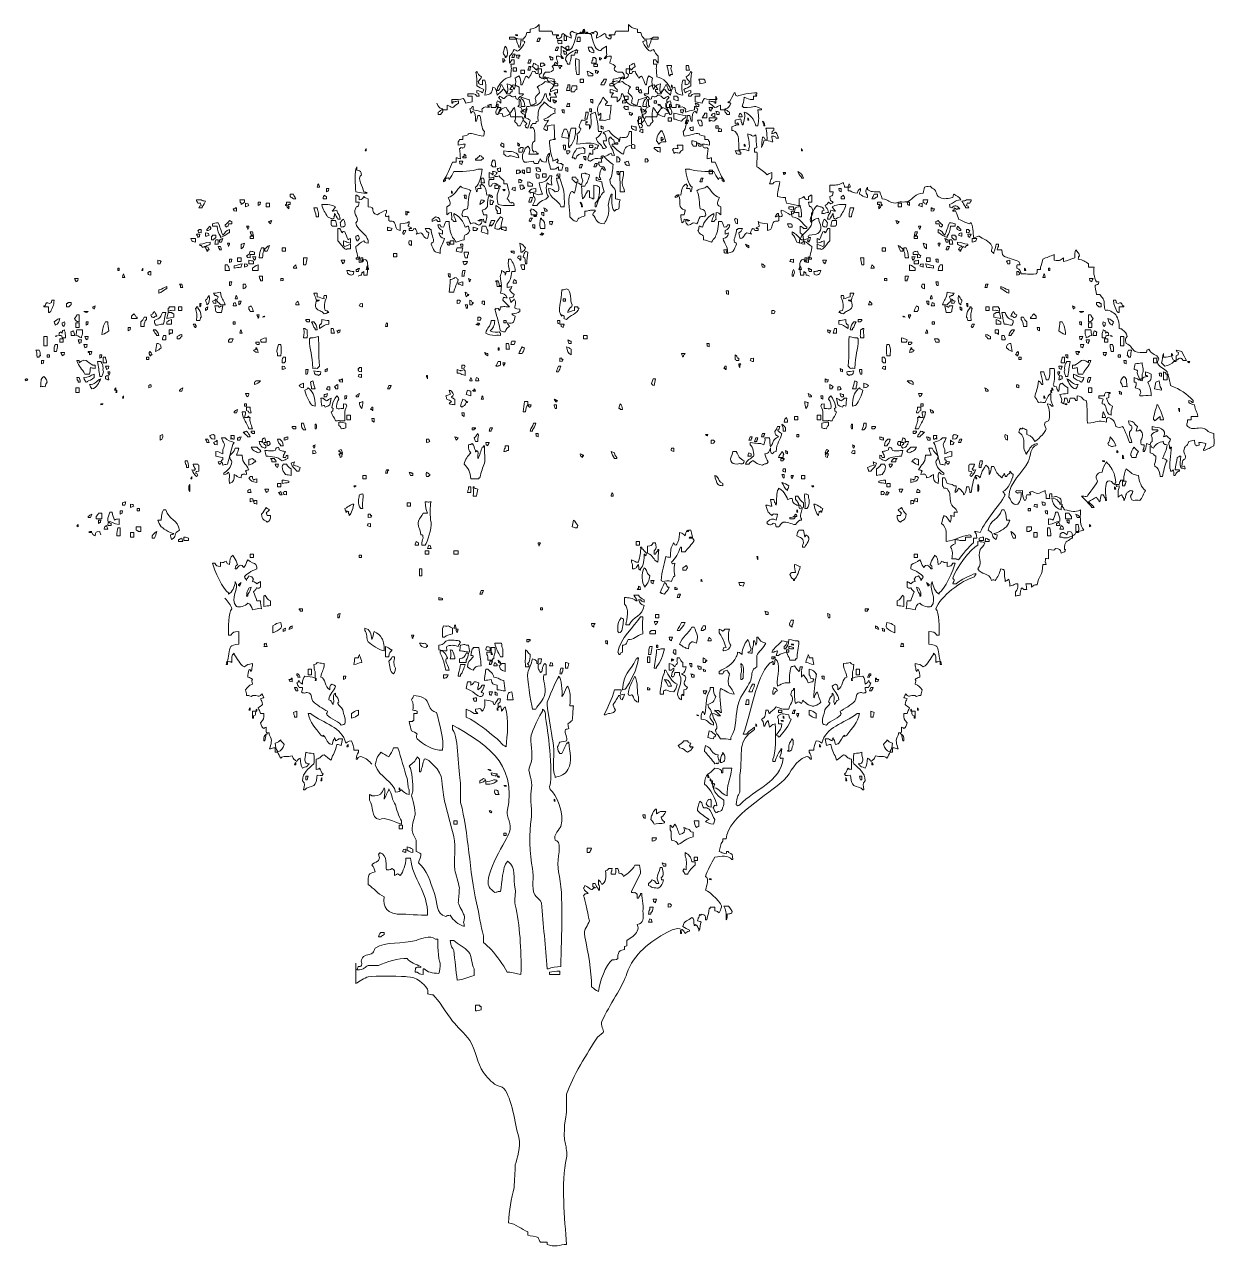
# Model space of a CAD drawing. Header units: millimetres. Extents: x 182 to 330, y 89 to 241.
import ezdxf

# ---------------------------------------------------------------- set-up
doc = ezdxf.new("R2010")
doc.units = ezdxf.units.MM
doc.layers.add('LAYER_1', color=160, linetype='Continuous')

# ---------------------------------------------------------------- blocks, each defined once
blk = doc.blocks.new('tree eucalypt')
at = {"layer": 'LAYER_1', "color": 7, "lineweight": 0}
for points, knots in [([(-12.06, 119.94), (-11.9, 120.05), (-11.92, 120.03), (-11.63, 120.08), (-11.51, 120.54), (-11.7, 120.3), (-11.35, 120.51), (-11.35, 120.36), (-11.35, 120.22), (-11.35, 120.08), (-11.21, 120.08), (-11.07, 120.08), (-10.93, 120.08), (-10.9, 120.48), (-10.79, 121.56), (-10.93, 121.78), (-11.12, 122), (-11.02, 121.93), (-11.35, 122.06), (-11.52, 121.62), (-11.4, 121.74), (-11.91, 121.63), (-11.91, 121.73), (-11.91, 121.82), (-11.91, 121.92), (-12.14, 122.26), (-12.27, 123.22), (-12.34, 123.61), (-11.97, 123.83), (-11.75, 124.14), (-11.35, 124.32), (-11.13, 124.06), (-11.23, 124.12), (-10.79, 124.03), (-10.81, 124.36), (-10.81, 124.43), (-10.93, 124.6), (-11.24, 125.42), (-12.12, 125.6), (-12.34, 126.57), (-11.65, 127.07), (-12.83, 127.45), (-12.34, 128.41), (-12.17, 128.73), (-12, 128.29), (-11.91, 129.11), (-12.06, 129.11), (-12.2, 129.11), (-12.34, 129.11), (-12.34, 129.4), (-12.34, 129.68), (-12.34, 129.96), (-12.29, 129.96), (-12.24, 129.96), (-12.2, 129.96), (-12.05, 129.85), (-12.16, 129.91), (-11.91, 129.82), (-11.91, 129.68), (-11.91, 129.54), (-11.91, 129.4), (-11.43, 129.51), (-11.56, 129.47), (-11.35, 129.82), (-11.08, 129.63), (-11.23, 129.64), (-10.79, 129.54), (-10.79, 129.21), (-10.79, 128.88), (-10.79, 128.55), (-9.69, 128.45), (-10.74, 127.84), (-9.66, 127.56), (-9.4, 127.79), (-8.86, 128), (-8.53, 128.13), (-8.53, 128.03), (-8.53, 127.94), (-8.53, 127.84), (-8.63, 127.69), (-8.61, 127.71), (-8.67, 127.42), (-8.51, 127.34), (-8.37, 127.21), (-8.25, 127.42), (-8.25, 127.23), (-8.25, 127.04), (-8.25, 126.86), (-8.12, 126.66), (-7.87, 126.86), (-7.68, 126.71), (-7.18, 126.34), (-7.66, 125.76), (-6.83, 125.59), (-6.83, 125.87), (-6.83, 126.15), (-6.83, 126.43), (-6.27, 126.5), (-6.12, 126.45), (-5.71, 126.71), (-5.71, 126.5), (-5.86, 126.19), (-5.85, 126.15), (-5.83, 126.12), (-5.32, 125.96), (-5.42, 125.87), (-5.52, 125.87), (-5.61, 125.87), (-5.71, 125.87), (-5.71, 125.77), (-5.71, 125.68), (-5.71, 125.59), (-5.56, 125.59), (-5.42, 125.59), (-5.28, 125.59), (-5.1, 125.93), (-5.34, 125.68), (-5, 125.87), (-4.97, 125.82), (-4.48, 125.16), (-4.86, 125.16), (-4.67, 125.21), (-4.48, 125.26), (-4.29, 125.3), (-3.84, 125.12), (-4.12, 124.75), (-3.45, 124.6), (-3.37, 124.82), (-3.33, 124.94), (-3.31, 125.3), (-3.63, 125.48), (-3.58, 125.55), (-3.73, 125.87), (-3.54, 125.87), (-3.35, 125.87), (-3.17, 125.87), (-3.17, 125.82), (-3.17, 125.77), (-3.17, 125.73), (-3.12, 125.73), (-3.07, 125.73), (-3.02, 125.73), (-3.07, 125.28), (-2.6, 124.55), (-2.74, 124.17), (-2.97, 123.89), (-2.91, 124.27), (-3.02, 123.89), (-2.85, 123.67), (-2.78, 123.26), (-2.6, 123.05), (-2.45, 122.94), (-2.08, 122.84), (-1.9, 122.76), (-1.89, 123.84), (-1.53, 123.84), (-1.33, 124.6), (-1.81, 124.79), (-1.91, 124.71), (-2.04, 125.3), (-1.9, 125.26), (-1.75, 125.21), (-1.61, 125.16), (-1.61, 125.3), (-1.61, 125.44), (-1.61, 125.59), (-1.99, 125.76), (-2.05, 125.88), (-2.18, 126.29), (-2.08, 126.29), (-1.99, 126.29), (-1.9, 126.29), (-1.69, 125.93), (-1.93, 126.13), (-1.47, 126.01), (-1.38, 126.24), (-1.28, 126.48), (-1.19, 126.71), (-1.05, 126.71), (-0.91, 126.71), (-0.77, 126.71), (-0.78, 125.83), (-0.55, 125.08), (-0.34, 124.74), (-0.18, 124.53), (-0.06, 124.43), (0.08, 124.17), (0.41, 124.27), (0.74, 124.36), (1.07, 124.46), (1.06, 125.5), (1.38, 124.69), (1.77, 125.59), (1.66, 125.75), (1.66, 125.82), (1.63, 126.15), (1.59, 126.15), (1.54, 126.15), (1.49, 126.15), (1.35, 126.04), (1.45, 126.1), (1.21, 126.01), (1.11, 126.65), (0.33, 127.51), (-0.2, 127.7), (-0.2, 127.61), (-0.2, 127.51), (-0.2, 127.42), (-0.05, 127.22), (0.01, 127.01), (0.08, 126.71), (-0.01, 126.71), (-0.11, 126.71), (-0.2, 126.71), (-0.32, 126.88), (-0.32, 126.87), (-0.48, 127), (-0.43, 127.29), (-0.46, 127.32), (-0.48, 127.84), (-0.93, 127.75), (-0.78, 127.75), (-1.05, 127.56), (-1.05, 127.89), (-1.05, 128.22), (-1.05, 128.55), (-0.35, 128.82), (-0.71, 129.2), (-0.91, 129.68), (-0.17, 129.84), (0.16, 130.64), (0.64, 131.09), (0.99, 130.73), (1.43, 130.92), (1.91, 130.52), (1.52, 129.93), (1.64, 128.96), (1.49, 128.27), (0.95, 128.16), (0.9, 128.09), (0.79, 127.56), (0.9, 127.42), (0.84, 127.52), (0.93, 127.28), (1.33, 127.32), (1.22, 127.43), (1.49, 127.28), (1.68, 127.06), (1.74, 126.67), (1.91, 126.43), (2.53, 126.79), (2.71, 126.14), (3.04, 126.29), (3.22, 126.48), (3.24, 126.54), (3.33, 126.86), (2.92, 126.81), (3.03, 126.71), (2.76, 126.86), (2.81, 126.86), (2.86, 126.86), (2.9, 126.86), (3.07, 126.97), (3.14, 126.96), (3.47, 127), (3.58, 126.54), (3.4, 126.78), (3.75, 126.57), (3.75, 126.62), (3.75, 126.67), (3.75, 126.71), (3.9, 126.96), (3.86, 127.08), (3.89, 127.56), (3.75, 127.56), (3.61, 127.56), (3.47, 127.56), (3.43, 127.89), (3.4, 127.91), (3.33, 128.13), (4.44, 128.35), (3.71, 129.15), (4.17, 129.96), (4.36, 129.73), (4.26, 129.8), (4.6, 129.68), (4.6, 129.72), (4.6, 129.77), (4.6, 129.82), (4.23, 130.07), (4.36, 130.08), (3.89, 129.96), (3.86, 130.69), (3.62, 131.23), (3.18, 131.37), (3.18, 131.32), (3.18, 131.28), (3.18, 131.23), (3.14, 131.23), (3.09, 131.23), (3.04, 131.23), (3.09, 131.09), (3.14, 130.95), (3.18, 130.81), (3.04, 130.81), (2.9, 130.81), (2.76, 130.81), (2.71, 130.51), (2.73, 130.53), (2.62, 130.38), (2.62, 130.43), (2.62, 130.48), (2.62, 130.52), (2.51, 130.68), (2.54, 130.66), (2.48, 130.95), (3.01, 131.23), (3.19, 132.57), (3.33, 133.21), (3.14, 133.21), (2.95, 133.21), (2.76, 133.21), (2.28, 132.9), (0.53, 132.92), (-0.2, 132.92), (-0.31, 132.6), (-0.55, 132.2), (-0.77, 131.94), (-0.99, 132.32), (-0.74, 132.05), (-1.19, 132.08), (-1.31, 131.62), (-1.12, 131.86), (-1.47, 131.65), (-1.47, 131.7), (-1.47, 131.75), (-1.47, 131.79), (-1, 132.39), (-0.7, 133.38), (-0.34, 134.05), (-0.2, 134.05), (-0.06, 134.05), (0.08, 134.05), (0.08, 134.24), (0.08, 134.43), (0.08, 134.62), (0.13, 134.62), (0.17, 134.62), (0.22, 134.62), (0.37, 134.51), (0.35, 134.53), (0.64, 134.48), (0.6, 134.9), (0.55, 135.32), (0.5, 135.75), (0.55, 135.75), (0.6, 135.75), (0.64, 135.75), (0.64, 135.79), (0.64, 135.84), (0.64, 135.89), (0.96, 135.83), (0.8, 135.76), (1.07, 135.89), (1.17, 136.04), (1.15, 136.02), (1.21, 136.31), (0.81, 136.3), (0.61, 136.25), (0.36, 136.17), (0.36, 136.31), (0.36, 136.45), (0.36, 136.59), (0.48, 136.74), (0.41, 136.63), (0.5, 136.87), (0.64, 136.87), (0.79, 136.87), (0.93, 136.87), (0.93, 137.02), (0.93, 137.16), (0.93, 137.3), (1.64, 137.34), (1.57, 137.56), (1.63, 137.58), (2.07, 137.72), (2.72, 137.33), (3.47, 137.3), (3.54, 137.51), (3.56, 137.54), (3.61, 137.86), (3.21, 138.09), (3.21, 139.22), (3.04, 139.84), (2.95, 139.84), (2.86, 139.84), (2.76, 139.84), (2.71, 139.6), (2.67, 139.37), (2.62, 139.13), (2.57, 139.13), (2.53, 139.13), (2.48, 139.13), (2.47, 139.85), (2.52, 140.28), (2.06, 140.4), (1.97, 140.15), (2.03, 140.26), (1.91, 140.12), (1.87, 140.45), (1.85, 140.47), (1.77, 140.68), (2.12, 140.87), (1.87, 140.62), (2.06, 140.97), (2.1, 140.97), (2.15, 140.97), (2.2, 140.97), (2.2, 140.83), (2.2, 140.68), (2.2, 140.54), (2.8, 140.47), (2.88, 140.41), (3.33, 140.26), (3.32, 140.67), (3.19, 140.46), (3.33, 140.68), (3.65, 140.97), (3.76, 140.95), (4.17, 140.83), (4.17, 140.87), (4.17, 140.92), (4.17, 140.97), (4.13, 140.97), (4.08, 140.97), (4.03, 140.97), (4.03, 141.01), (4.03, 141.06), (4.03, 141.11), (4.08, 141.11), (4.13, 141.11), (4.17, 141.11), (4.32, 141.22), (4.21, 141.16), (4.45, 141.25), (4.45, 141.11), (4.45, 140.97), (4.45, 140.83), (4.64, 140.83), (4.83, 140.83), (5.02, 140.83), (5.14, 141.28), (4.95, 141.04), (5.3, 141.25), (5.3, 141.11), (5.3, 140.97), (5.3, 140.83), (5.06, 140.58), (4.92, 140.3), (5.02, 140.12), (5.12, 140.04), (5.03, 139.92), (5.3, 139.98), (5.3, 140.03), (5.3, 140.07), (5.3, 140.12), (5.68, 140.51), (5.58, 140.71), (6.29, 140.83), (6.54, 140.36), (6.76, 140.36), (6.85, 139.7), (7.32, 139.7), (7.79, 139.7), (8.26, 139.7), (8.38, 139.29), (8.54, 139.07), (8.83, 138.85), (8.63, 138.51), (8.59, 138.77), (8.69, 138.43), (8.83, 138.31), (8.73, 138.38), (8.97, 138.29), (9.08, 138.8), (9.18, 138.68), (9.25, 139.27), (9, 139.41), (9.02, 139.45), (8.69, 139.56), (8.69, 139.7), (8.69, 139.84), (8.69, 139.98), (8.4, 140.03), (8.42, 140.01), (8.26, 140.12), (8.15, 140.26), (8.21, 140.16), (8.12, 140.4), (8.17, 140.4), (8.22, 140.4), (8.26, 140.4), (8.42, 140.3), (8.4, 140.32), (8.69, 140.26), (8.74, 140.5), (8.78, 140.73), (8.83, 140.97), (8.92, 140.97), (9.02, 140.97), (9.11, 140.97), (9.54, 141.21), (9.74, 140.91), (10.1, 141.11), (10.7, 141.43), (10.81, 141.89), (11.09, 142.52), (11.13, 142.52), (11.18, 142.52), (11.23, 142.52), (11.29, 142.02), (11.42, 141.72), (11.79, 141.53), (11.79, 141.72), (11.79, 141.91), (11.79, 142.1), (12.03, 142.1), (12.26, 142.1), (12.5, 142.1), (12.4, 142.54), (12.4, 142.39), (12.22, 142.66), (12.36, 142.66), (12.5, 142.66), (12.64, 142.66), (12.64, 142.8), (12.64, 142.94), (12.64, 143.08), (12.15, 143.01), (12.2, 142.92), (11.79, 142.8), (11.79, 142.89), (11.79, 142.99), (11.79, 143.08), (12.09, 143.25), (12.23, 143.67), (12.36, 144.07), (12.26, 144.07), (12.17, 144.07), (12.07, 144.07), (11.71, 144.26), (11.64, 143.94), (11.51, 144.07), (11.31, 144.33), (11.41, 144.45), (11.09, 144.64), (10.82, 144.38), (10.98, 144.37), (10.66, 144.49), (10.3, 144.7), (10.5, 144.46), (10.38, 144.92), (10.74, 145.12), (10.64, 145.09), (10.66, 145.62), (10.52, 145.62), (10.38, 145.62), (10.24, 145.62), (10.24, 145.76), (10.24, 145.91), (10.24, 146.05), (9.9, 146.17), (10.02, 146.2), (9.68, 146.33), (9.68, 146.28), (9.68, 146.23), (9.68, 146.19), (9.56, 146.04), (9.63, 146.15), (9.53, 145.91), (9.88, 145.73), (9.75, 145.66), (10.1, 145.48), (10.1, 145.53), (10.1, 145.58), (10.1, 145.62), (10.15, 145.62), (10.19, 145.62), (10.24, 145.62), (10.24, 145.43), (10.24, 145.25), (10.24, 145.06), (10.15, 145.06), (10.05, 145.06), (9.96, 145.06), (9.75, 145.42), (9.99, 145.22), (9.53, 145.34), (9.42, 144.96), (9.28, 144.82), (9.11, 144.49), (8.87, 144.61), (8.85, 144.86), (8.69, 144.64), (8.54, 144.4), (8.42, 144.03), (8.26, 143.65), (8.22, 143.65), (8.17, 143.65), (8.12, 143.65), (8.11, 144.11), (8.05, 144.51), (7.84, 144.78), (7.71, 144.65), (7.59, 144.59), (7.42, 144.49), (7.55, 143.82), (7.45, 143.65), (7.28, 143.08), (7.16, 143.23), (7.23, 143.12), (7.14, 143.37), (6.81, 143.59), (6.92, 143.67), (6.43, 143.79), (6.47, 143.21), (6.55, 143.08), (6.43, 142.66), (6.18, 142.88), (6.25, 142.94), (5.87, 143.08), (5.68, 142.8), (5.42, 142.58), (5.16, 142.38), (5.12, 142.83), (5.02, 142.83), (5.16, 143.08), (5.4, 143.81), (6.01, 144.49), (6.85, 144.64), (6.88, 145.33), (7.01, 145.69), (6.85, 146.19), (6.99, 146.19), (7.14, 146.19), (7.28, 146.19), (7.28, 146.38), (7.28, 146.56), (7.28, 146.75), (7.18, 146.75), (7.09, 146.75), (6.99, 146.75), (6.9, 146.57), (6.84, 146.46), (6.71, 146.33), (6.71, 146.61), (6.71, 146.89), (6.71, 147.18), (6.96, 147.38), (7.12, 147.74), (7.28, 148.02), (7.7, 147.89), (7.51, 147.73), (7.84, 147.88), (8.12, 148.17), (8.4, 148.46), (8.55, 148.87), (8.58, 149.01), (8.66, 148.92), (8.55, 149.01), (8.4, 149.12), (8.41, 149.09), (8.12, 149.15), (8.11, 148.75), (8.07, 148.55), (7.98, 148.3), (7.94, 148.3), (7.89, 148.3), (7.84, 148.3), (7.73, 148.82), (7.64, 148.7), (7.56, 149.29), (7.28, 149.29), (6.99, 149.29), (6.71, 149.29), (6.71, 149.39), (6.71, 149.48), (6.71, 149.57), (6.9, 149.57), (7.09, 149.57), (7.28, 149.57), (7.57, 149.34), (7.86, 149.3), (8.41, 149.29), (8.62, 149.64), (8.73, 149.61), (8.83, 150.14), (8.97, 150.14), (9.11, 150.14), (9.25, 150.14), (9.25, 150.28), (9.25, 150.42), (9.25, 150.56), (9.99, 150.61), (10, 150.78), (10.38, 151.13), (10.38, 150.84), (10.38, 150.56), (10.38, 150.28), (11.04, 150.28), (11.91, 150.29), (11.93, 150.28), (12.04, 150.13), (12.02, 150.15), (12.07, 149.86), (12.31, 149.86), (12.55, 149.86), (12.78, 149.86), (12.78, 149.81), (12.78, 149.76), (12.78, 149.72), (12.69, 149.72), (12.59, 149.72), (12.5, 149.72), (12.5, 149.62), (12.5, 149.53), (12.5, 149.43), (12.55, 149.43), (12.59, 149.43), (12.64, 149.43), (12.64, 149.39), (12.64, 149.34), (12.64, 149.29), (12.89, 149.38), (12.78, 149.32), (12.92, 149.43), (13.46, 149.72), (12.9, 149.76), (13.34, 150), (13.62, 149.78), (14.03, 149.59), (14.33, 149.43), (14.33, 149.53), (14.33, 149.62), (14.33, 149.72), (14.14, 150.06), (14.13, 150.07), (14.47, 150.28), (14.78, 150.05), (15.2, 150.01), (15.74, 150), (15.77, 150.33), (15.77, 150.4), (15.88, 150.56), (15.88, 150.37), (15.88, 150.19), (15.88, 150), (16.45, 150.05), (16.19, 150.38), (16.45, 150), (16.74, 149.94), (16.72, 149.96), (16.87, 149.86), (16.79, 149.7), (17.21, 148.23), (17.58, 148.02), (17.73, 147.92), (17.71, 147.94), (18, 147.88), (18.21, 148.18), (18.37, 148.27), (18.71, 148.45), (18.71, 148.16), (18.71, 147.88), (18.71, 147.6), (18.9, 147.24), (18.6, 147.3), (18.42, 146.89), (18.47, 146.89), (18.52, 146.89), (18.57, 146.89), (18.92, 147.28), (18.77, 147.17), (19.27, 147.18), (19.27, 147.08), (19.27, 146.99), (19.27, 146.89), (19.27, 146.77), (19.2, 146.77), (19.13, 146.33), (19.36, 146.22), (19.7, 146.12), (19.84, 145.91), (19.82, 145.88), (19.54, 145.69), (19.69, 145.48), (20.22, 144.79), (20.83, 145.83), (20.96, 144.49), (20.92, 144.49), (20.87, 144.49), (20.82, 144.49), (20.82, 144.45), (20.82, 144.4), (20.82, 144.35), (20.2, 144.66), (20.35, 144.46), (19.55, 144.35), (19.55, 144.16), (19.55, 143.98), (19.55, 143.79), (19.21, 143.83), (19.49, 143.88), (19.13, 143.79), (19.13, 143.69), (19.13, 143.6), (19.13, 143.51), (19.27, 143.51), (19.41, 143.51), (19.55, 143.51), (19.74, 143.83), (20.27, 144), (20.68, 144.07), (20.95, 143.75), (21.36, 143.64), (21.67, 143.37), (21.46, 143.14), (21.45, 143.08), (21.39, 142.66), (21.68, 142.38), (21.89, 142.18), (21.95, 141.95), (21.84, 141.79), (21.84, 141.72), (21.81, 141.39), (22.11, 141.23), (22.07, 141.19), (22.52, 141.11), (22.56, 141.34), (22.61, 141.58), (22.66, 141.81), (22.99, 141.91), (23.32, 142), (23.65, 142.1), (23.65, 142.05), (23.65, 142), (23.65, 141.95), (23.31, 141.69), (23.26, 141.55), (23.22, 140.97), (23.36, 140.97), (23.5, 140.97), (23.65, 140.97), (23.63, 141.51), (23.64, 141.26), (23.79, 141.81), (23.83, 141.81), (23.88, 141.81), (23.93, 141.81), (23.93, 141.58), (23.93, 141.34), (23.93, 141.11), (24.08, 140.98), (23.94, 141.12), (24.07, 140.97), (23.63, 140.82), (23.66, 140.83), (23.5, 140.4), (23.24, 140.59), (23.38, 140.58), (22.94, 140.68), (23.09, 140), (23.5, 139.18), (23.79, 138.57), (23.88, 138.57), (23.98, 138.57), (24.07, 138.57), (24.21, 138.96), (24.27, 138.88), (24.49, 139.13), (24.28, 139.49), (24.37, 140.26), (24.49, 140.83), (24.65, 140.7), (24.5, 140.84), (24.63, 140.68), (25.04, 140.12), (25.04, 139.83), (25.9, 139.7), (26.09, 140.12), (25.77, 140.04), (26.47, 140.12), (26.37, 140.59), (26.33, 140.45), (26.19, 140.83), (26.69, 140.88), (26.54, 140.76), (26.75, 141.11), (26.66, 141.23), (26.71, 141.39), (26.61, 141.67), (26.3, 141.54), (26.41, 141.55), (26.19, 141.39), (26.19, 141.53), (26.19, 141.67), (26.19, 141.81), (26.35, 141.94), (26.34, 141.93), (26.47, 142.1), (26.42, 142.1), (26.37, 142.1), (26.33, 142.1), (26.33, 142.14), (26.33, 142.19), (26.33, 142.24), (25.93, 142.08), (25.97, 141.95), (25.76, 141.95), (25.46, 142.22), (25.59, 142.27), (25.06, 142.38), (24.76, 142.05), (24.77, 142.12), (24.35, 142.24), (24.23, 141.78), (24.42, 142.02), (24.07, 141.81), (23.83, 142.45), (23.54, 142.12), (23.36, 142.52), (23.55, 142.52), (23.74, 142.52), (23.93, 142.52), (23.93, 142.8), (23.93, 143.08), (23.93, 143.37), (24.22, 143.52), (24.19, 143.57), (24.63, 143.65), (24.81, 143.39), (24.91, 143.41), (25.06, 143.08), (24.96, 143.08), (24.87, 143.08), (24.77, 143.08), (24.77, 142.99), (24.77, 142.89), (24.77, 142.8), (24.82, 142.8), (24.87, 142.8), (24.92, 142.8), (25.12, 142.44), (24.98, 142.58), (25.48, 142.52), (25.62, 142.96), (25.82, 143.1), (26.04, 143.65), (26.09, 143.65), (26.14, 143.65), (26.19, 143.65), (26.26, 143.2), (26.31, 143.24), (26.47, 142.94), (26.56, 142.94), (26.66, 142.94), (26.75, 142.94), (26.91, 143.35), (26.77, 143.2), (27.17, 143.37), (27.22, 142.63), (27.45, 142.44), (28.16, 142.38), (28, 143.12), (27.97, 143.34), (28.16, 144.21), (28.26, 144.21), (28.35, 144.21), (28.44, 144.21), (28.44, 144.02), (28.44, 143.84), (28.44, 143.65), (28.74, 143.7), (28.72, 143.68), (28.87, 143.79), (28.98, 143.93), (28.92, 143.83), (29.01, 144.07), (28.79, 144.26), (28.71, 144.34), (28.58, 144.64), (29.07, 144.84), (28.88, 144.98), (29.15, 145.34), (29.15, 145.29), (29.15, 145.25), (29.15, 145.2), (29.2, 145.2), (29.24, 145.2), (29.29, 145.2), (29.14, 144.7), (29.17, 144.24), (29.15, 143.51), (28.87, 143.37), (28.58, 143.22), (28.3, 143.08), (28.35, 142.94), (28.4, 142.8), (28.44, 142.66), (28.74, 142.82), (28.7, 142.86), (29.15, 142.94), (29.15, 142.85), (29.15, 142.75), (29.15, 142.66), (28.79, 142.45), (28.99, 142.69), (28.87, 142.24), (28.96, 142.24), (29.06, 142.24), (29.15, 142.24), (29.37, 142.61), (29.7, 142.54), (30.28, 142.52), (30.28, 142.42), (30.28, 142.33), (30.28, 142.24), (30.09, 142.24), (29.9, 142.24), (29.71, 142.24), (29.71, 142), (29.71, 141.77), (29.71, 141.53), (30, 141.48), (30.28, 141.44), (30.56, 141.39), (30.64, 141.71), (30.67, 141.76), (30.84, 141.95), (31.17, 141.76), (31.76, 141.85), (32.25, 141.81), (32.25, 141.67), (32.25, 141.53), (32.25, 141.39), (32.21, 141.39), (32.16, 141.39), (32.11, 141.39), (32.11, 141.44), (32.11, 141.48), (32.11, 141.53), (31.76, 141.54), (31.96, 141.56), (31.41, 141.67), (31.41, 141.58), (31.41, 141.48), (31.41, 141.39), (31.65, 141.24), (31.92, 141.03), (32.11, 140.83), (32.48, 140.93), (32.45, 140.99), (32.82, 141.11), (32.82, 140.92), (32.82, 140.73), (32.82, 140.54), (33.01, 140.54), (33.19, 140.54), (33.38, 140.54), (33.39, 140.12), (33.35, 140.36), (33.66, 139.98), (33.76, 139.98), (33.85, 139.98), (33.95, 139.98), (33.95, 140.07), (33.95, 140.17), (33.95, 140.26), (33.74, 140.38), (33.54, 140.52), (33.38, 140.68), (33.91, 140.8), (33.94, 140.92), (34.09, 141.39), (34.09, 141.39), (33.53, 141.45), (33.81, 141.53), (33.85, 141.53), (33.9, 141.53), (33.95, 141.53), (34.14, 141.97), (34.36, 142.22), (34.51, 142.66), (34.56, 142.66), (34.61, 142.66), (34.65, 142.66), (34.77, 142.2), (34.58, 142.44), (34.93, 142.24), (35.21, 142.41), (36.59, 142.67), (37.33, 142.66), (37.33, 142.61), (37.33, 142.57), (37.33, 142.52), (37.1, 142.36), (37.25, 142.5), (37.33, 142.24), (37.19, 142.24), (37.05, 142.24), (36.91, 142.24), (36.91, 142.1), (36.91, 141.95), (36.91, 141.81), (36.27, 141.84), (36.23, 141.96), (35.78, 142.1), (35.74, 141.43), (35.62, 141.49), (35.5, 140.97), (35.55, 140.97), (35.59, 140.97), (35.64, 140.97), (35.64, 140.92), (35.64, 140.87), (35.64, 140.83), (36.2, 140.81), (37.18, 140.97), (37.19, 140.97), (37.56, 140.86), (37.53, 140.8), (37.9, 140.68), (37.9, 140.64), (37.9, 140.59), (37.9, 140.54), (37.76, 140.54), (37.62, 140.54), (37.47, 140.54), (37.56, 139.43), (37.61, 139.5), (37.47, 138.57), (37.38, 138.57), (37.29, 138.57), (37.19, 138.57), (37.12, 139.28), (36.34, 140.14), (35.78, 140.26), (35.92, 139.78), (35.77, 139.28), (35.64, 138.71), (35.59, 138.71), (35.55, 138.71), (35.5, 138.71), (35.5, 138.76), (35.5, 138.8), (35.5, 138.85), (35.39, 139.02), (35.39, 139.09), (35.36, 139.41), (35.12, 139.37), (34.89, 139.32), (34.65, 139.27), (34.65, 139.13), (34.65, 138.99), (34.65, 138.85), (35.1, 138.85), (34.84, 139.09), (35.08, 138.71), (34.98, 138.71), (34.89, 138.71), (34.79, 138.71), (34.66, 138.6), (34.41, 138.5), (34.23, 138.43), (34.23, 138.29), (34.23, 138.14), (34.23, 138), (34.52, 137.95), (34.5, 137.97), (34.65, 137.86), (35.12, 137.35), (35.1, 136.8), (35.08, 135.6), (35.17, 135.6), (35.26, 135.6), (35.36, 135.6), (35.64, 135.7), (35.98, 135.59), (36.35, 135.46), (36.35, 135.56), (36.35, 135.65), (36.35, 135.75), (36.52, 136.05), (36.27, 136.91), (36.2, 137.58), (36.94, 137.39), (36.61, 137.12), (37.19, 137.44), (37.24, 136.92), (37.29, 136.4), (37.33, 135.89), (37.27, 135.74), (36.98, 135.93), (37.05, 135.46), (37.05, 135.42), (37.05, 135.37), (37.05, 135.32), (37.15, 135.32), (37.24, 135.32), (37.33, 135.32), (37.42, 135.09), (37.31, 133.9), (37.33, 133.49), (37.72, 133.24), (38.29, 132.85), (38.6, 132.5), (38.85, 132.64), (38.84, 132.68), (39.17, 132.78), (39.17, 132.55), (39.17, 132.31), (39.17, 132.08), (39, 131.83), (39.06, 131.72), (38.89, 131.37), (39.03, 131.37), (39.17, 131.37), (39.31, 131.37), (39.52, 131.73), (39.61, 131.65), (40.16, 131.65), (40.1, 130.87), (39.89, 130.74), (39.87, 129.82), (40.14, 129.73), (40.43, 129.68), (40.86, 129.68), (40.91, 129.44), (40.96, 129.21), (41, 128.97), (41.73, 128.91), (41.88, 128.72), (42.7, 128.69), (42.82, 128.01), (42.86, 128.15), (42.84, 127.28), (42.74, 127.28), (42.65, 127.28), (42.55, 127.28), (42.55, 127.47), (42.55, 127.65), (42.55, 127.84), (41.86, 127.84), (42.23, 127.85), (41.57, 127.98), (41.61, 127.75), (41.66, 127.51), (41.71, 127.28), (42.79, 127.2), (42.82, 126.44), (43.54, 126.01), (43.54, 125.96), (43.54, 125.91), (43.54, 125.87), (43.4, 125.87), (43.26, 125.87), (43.12, 125.87), (42.99, 126), (42.87, 126.06), (42.7, 126.15), (42.7, 125.87), (42.7, 125.59), (42.7, 125.3), (43.05, 125.06), (43.07, 125.04), (43.12, 124.46), (43.02, 124.46), (42.93, 124.46), (42.84, 124.46), (42.51, 124.77), (42.12, 125.25), (41.71, 125.44), (41.71, 125.35), (41.71, 125.26), (41.71, 125.16), (42.03, 124.91), (42.11, 124.58), (42.27, 124.17), (42.8, 124.09), (42.74, 123.99), (43.26, 123.89), (43.22, 124.22), (43.2, 124.24), (43.12, 124.46), (43.45, 124.5), (43.47, 124.52), (43.68, 124.6), (43.68, 124.15), (43.44, 124.41), (43.82, 124.17), (43.82, 124.22), (43.82, 124.27), (43.82, 124.32), (43.93, 124.47), (43.91, 124.45), (43.97, 124.74), (43.65, 124.78), (43.81, 124.59), (43.68, 124.88), (43.84, 125.01), (43.7, 124.87), (43.82, 125.02), (44.3, 125.05), (44.89, 125.1), (45.09, 125.44), (45.46, 125.98), (45.05, 126.59), (44.95, 127.14), (44.43, 127.05), (44.45, 126.93), (44.11, 126.71), (44.11, 127.04), (44.11, 127.37), (44.11, 127.7), (44.39, 128.02), (44.42, 128.47), (44.81, 128.69), (45.08, 128.45), (45.51, 128.67), (45.66, 128.13), (45.3, 127.92), (45.5, 128.16), (45.38, 127.7), (45.47, 127.7), (45.56, 127.7), (45.66, 127.7), (45.83, 127.82), (45.9, 127.81), (46.22, 127.84), (46.11, 128.4), (45.99, 128.27), (45.8, 128.69), (46.01, 128.83), (46.08, 128.9), (46.22, 129.11), (46.56, 128.91), (46.31, 128.87), (46.65, 128.97), (46.8, 129.1), (46.66, 128.96), (46.79, 129.11), (46.4, 129.34), (46.43, 129.24), (46.36, 129.82), (46.8, 129.99), (46.68, 129.87), (46.79, 130.38), (46.65, 130.38), (46.51, 130.38), (46.36, 130.38), (46.36, 130.67), (46.36, 130.95), (46.36, 131.23), (47.2, 131.27), (47.25, 131.13), (47.92, 131.51), (47.96, 131.51), (48.01, 131.51), (48.06, 131.51), (48.06, 131.46), (48.06, 131.42), (48.06, 131.37), (48.16, 131.22), (48.14, 131.24), (48.2, 130.95), (48.34, 130.95), (48.48, 130.95), (48.62, 130.95), (48.62, 130.81), (48.62, 130.67), (48.62, 130.52), (48.72, 130.52), (48.81, 130.52), (48.9, 130.52), (49.14, 130.33), (49.35, 130.29), (49.75, 130.24), (49.89, 130.56), (49.86, 130.63), (50.17, 130.81), (50.17, 130.71), (50.17, 130.62), (50.17, 130.52), (50.07, 130.37), (50.09, 130.39), (50.03, 130.1), (50.47, 129.93), (50.44, 129.78), (51.02, 129.68), (51.02, 129.77), (51.02, 129.87), (51.02, 129.96), (50.74, 130.32), (50.74, 130.59), (51.02, 130.95), (51.02, 130.85), (51.02, 130.76), (51.02, 130.67), (51.4, 130.4), (51.84, 130.36), (52.57, 130.38), (52.67, 129.88), (52.75, 130.03), (52.86, 129.54), (53.78, 129.44), (53.59, 129.06), (54.55, 128.97), (54.98, 129.34), (55.48, 128.96), (56.1, 129.25), (56.74, 129.56), (56.89, 130.15), (57.94, 130.24), (57.98, 130.48), (58.03, 130.71), (58.08, 130.95), (58.3, 131.03), (58.42, 131.06), (58.78, 131.09), (58.95, 130.88), (59.15, 130.84), (59.35, 130.67), (59.65, 130.26), (59.52, 129.9), (60.05, 129.68), (60.45, 129.43), (61.12, 129.58), (61.6, 129.68), (61.66, 129.97), (61.64, 129.95), (61.75, 130.1), (62.05, 129.84), (62.39, 129.78), (62.59, 129.4), (61.68, 129.34), (61.87, 129.02), (61.18, 128.83), (61.3, 128.37), (61.11, 128.62), (61.46, 128.41), (61.78, 128.77), (62.2, 128.74), (62.45, 128.27), (62.36, 128.27), (62.26, 128.27), (62.17, 128.27), (62.02, 128.07), (62.08, 128.31), (61.75, 128.41), (61.75, 128.31), (61.75, 128.22), (61.75, 128.13), (61.7, 128.13), (61.65, 128.13), (61.6, 128.13), (61.6, 128.08), (61.6, 128.03), (61.6, 127.98), (62.05, 127.99), (61.79, 128.22), (62.03, 127.84), (62.14, 127.68), (62.24, 127.2), (62.31, 127), (62.82, 126.79), (63.14, 126.54), (63.72, 126.43), (63.8, 126.62), (63.73, 126.54), (63.86, 126.57), (64.02, 126.3), (64.17, 125.26), (64.14, 124.74), (64.62, 124.78), (64.77, 124.97), (64.85, 124.88), (65.28, 124.67), (66.2, 124.16), (66.4, 123.75), (66.69, 123.17), (66.04, 123.2), (66.68, 122.76), (66.68, 122.81), (66.68, 122.86), (66.68, 122.9), (66.81, 123.09), (66.89, 123.67), (66.97, 123.89), (67.06, 123.89), (67.15, 123.89), (67.25, 123.89), (67.25, 123.8), (67.25, 123.7), (67.25, 123.61), (67.14, 123.46), (67.16, 123.48), (67.11, 123.19), (67.3, 123.19), (67.48, 123.19), (67.67, 123.19), (67.7, 122.61), (67.69, 122.54), (68.1, 122.34), (68.4, 122.2), (69.22, 122), (69.79, 121.78), (69.84, 121.63), (69.88, 121.49), (69.93, 121.35), (69.48, 121.35), (69.59, 121.52), (69.51, 120.93), (69.92, 120.72), (69.96, 120.78), (70.07, 120.22), (71.07, 120.23), (70.94, 120.18), (71.91, 120.22), (72.03, 120.38), (71.89, 120.23), (72.05, 120.36), (72.05, 120.51), (72.05, 120.65), (72.05, 120.79), (72.19, 120.79), (72.33, 120.79), (72.47, 120.79), (72.47, 120.88), (72.47, 120.98), (72.47, 121.07), (72.59, 121.26), (72.68, 121.84), (72.75, 122.06), (73.21, 122.25), (73.65, 122.43), (74.16, 122.62), (74.16, 122.39), (74.16, 122.15), (74.16, 121.92), (74.95, 121.85), (74.76, 121.84), (75.29, 122.2), (75.29, 122.06), (75.29, 121.92), (75.29, 121.78), (75.92, 121.84), (76.11, 122.06), (76.7, 122.2), (76.69, 122.61), (76.7, 122.97), (76.84, 123.19), (77.07, 122.86), (77.15, 122.97), (77.27, 122.48), (77.16, 122.33), (77.18, 122.35), (77.13, 122.06), (77.76, 121.97), (77.94, 121.73), (78.4, 121.49), (78.4, 121.35), (78.4, 121.21), (78.4, 121.07), (78.63, 121.07), (78.87, 121.07), (79.1, 121.07), (78.96, 120.59), (79.09, 119.81), (79.38, 119.24), (79.48, 119.24), (79.57, 119.24), (79.67, 119.24), (79.78, 118.76), (79.31, 118.98), (79.24, 118.81), (79.18, 118.66), (79.37, 118.02), (79.38, 117.68), (79.53, 117.68), (79.67, 117.68), (79.81, 117.68), (79.93, 117.37), (80.12, 117.36), (80.23, 117.12), (80.42, 116.71), (80.28, 116.05), (80.51, 115.71), (80.78, 115.85), (81.53, 115.46), (81.78, 115.14), (82.1, 114.72), (82.2, 114.17), (82.21, 113.45), (82.5, 113.4), (82.48, 113.42), (82.63, 113.31), (82.92, 113.06), (83.08, 112.92), (83.19, 112.46), (82.85, 112.13), (82.99, 112.2), (83.05, 111.62), (83.77, 111.4), (83.66, 110.95), (84.18, 110.63), (84.52, 110.42), (85.04, 110.5), (85.59, 110.49), (85.71, 110.94), (85.52, 110.7), (85.88, 110.91), (86.11, 110.26), (86.65, 110.37), (87, 109.92), (87.3, 109.54), (86.77, 109.47), (87, 109.08), (87.25, 108.66), (88.09, 108.28), (88.13, 108.09), (88.13, 107.99), (88.13, 107.9), (88.13, 107.81), (88.09, 107.81), (88.04, 107.81), (87.99, 107.81), (87.81, 108.15), (88.05, 107.9), (87.71, 108.09), (87.71, 107.76), (87.71, 107.43), (87.71, 107.1), (87.85, 107.1), (87.99, 107.1), (88.13, 107.1), (88.13, 107.33), (88.13, 107.57), (88.13, 107.81), (88.18, 107.81), (88.23, 107.81), (88.27, 107.81), (88.27, 107.76), (88.27, 107.71), (88.27, 107.66), (88.43, 107.42), (88.47, 106.67), (88.56, 106.39), (89.8, 105.92), (90.52, 105.37), (91.38, 104.56), (91.38, 104.47), (91.38, 104.37), (91.38, 104.28), (91.33, 104.28), (91.28, 104.28), (91.24, 104.28), (91.05, 104.51), (91.15, 104.44), (90.81, 104.56), (90.81, 104.47), (90.81, 104.37), (90.81, 104.28), (91.11, 104.12), (91.07, 104.08), (91.52, 104), (91.6, 103.33), (91.83, 103.19), (91.94, 102.58), (91.66, 102.58), (91.38, 102.58), (91.1, 102.58), (91.1, 102.44), (91.1, 102.3), (91.1, 102.16), (90.96, 102.16), (90.81, 102.16), (90.67, 102.16), (90.67, 102.07), (90.67, 101.97), (90.67, 101.88), (90.46, 101.51), (90.57, 101.36), (90.96, 101.17), (91.51, 100.85), (92.07, 101.35), (92.79, 101.03), (93.22, 100.84), (93.16, 100.54), (93.92, 100.47), (93.94, 99.72), (94.01, 99.48), (93.92, 98.92), (93.46, 98.73), (93.22, 98.49), (92.65, 98.35), (92.65, 98.4), (92.65, 98.44), (92.65, 98.49), (92.8, 98.69), (92.86, 98.9), (92.93, 99.2), (92.69, 99.28), (92.49, 99.32), (92.08, 99.34), (92.09, 98.89), (92.28, 99.08), (91.8, 98.92), (91.63, 99.15), (91.55, 98.86), (91.52, 99.62), (91.28, 99.57), (91.05, 99.53), (90.81, 99.48), (90.6, 98.71), (90.38, 99.1), (90.25, 98.49), (90.03, 98.07), (90.55, 97.78), (90.39, 97.36), (90.3, 97.12), (89.99, 97.45), (89.97, 96.38), (90.41, 96.38), (90.23, 96.58), (90.39, 96.09), (90.34, 96.09), (90.3, 96.09), (90.25, 96.09), (90, 96.26), (90, 96.1), (89.83, 96.23), (89.67, 96.55), (89.78, 97.16), (89.83, 97.65), (89.78, 97.65), (89.73, 97.65), (89.69, 97.65), (89.54, 97.53), (89.65, 97.6), (89.4, 97.5), (89.31, 96.99), (89.21, 96.47), (89.12, 95.95), (89.31, 95.95), (89.5, 95.95), (89.69, 95.95), (89.69, 95.91), (89.69, 95.86), (89.69, 95.81), (89.64, 95.81), (89.59, 95.81), (89.54, 95.81), (89.32, 95.56), (89.27, 95.63), (89.12, 95.25), (89.07, 95.25), (89.03, 95.25), (88.98, 95.25), (88.97, 95.6), (88.96, 95.77), (88.84, 95.95), (88.74, 95.87), (88.83, 95.75), (88.56, 95.81), (88.56, 95.86), (88.56, 95.91), (88.56, 95.95), (88.32, 96.43), (88.58, 97.91), (88.7, 98.77), (88.65, 98.77), (88.6, 98.77), (88.56, 98.77), (88.56, 98.73), (88.56, 98.68), (88.56, 98.63), (88.45, 98.36), (88.42, 98.92), (88.42, 98.92), (88.21, 99.3), (88.43, 99.33), (88.56, 99.76), (88.21, 99.93), (88.34, 100.01), (87.99, 100.19), (87.85, 100.07), (87.95, 100.14), (87.71, 100.04), (87.87, 100.53), (87.92, 100.8), (87.43, 101.03), (87.13, 101.22), (86.76, 101.21), (86.3, 101.31), (86.3, 101.17), (86.3, 101.03), (86.3, 100.89), (86.53, 100.89), (86.77, 100.89), (87, 100.89), (87, 100.84), (87, 100.8), (87, 100.75), (86.96, 100.75), (86.91, 100.75), (86.86, 100.75), (86.73, 100.62), (86.35, 100.63), (86.16, 100.19), (86.28, 100), (86.28, 99.84), (86.3, 99.48), (86.07, 99.29), (86.14, 99.39), (86.02, 99.06), (85.88, 99.1), (85.73, 99.15), (85.59, 99.2), (85.56, 98.67), (85.47, 98.55), (85.31, 98.21), (85.26, 98.21), (85.22, 98.21), (85.17, 98.21), (85.17, 98.3), (85.17, 98.4), (85.17, 98.49), (85.28, 98.66), (85.28, 98.73), (85.31, 99.06), (84.78, 99.07), (84.92, 98.92), (84.89, 99.62), (85.25, 100.1), (85.09, 100.7), (84.75, 100.89), (84.59, 100.78), (84.61, 100.81), (84.32, 100.75), (84.36, 101.08), (84.39, 101.1), (84.46, 101.31), (83.91, 101.65), (84.26, 101.94), (83.34, 102.02), (83.44, 101.2), (83.64, 101.65), (83.76, 101.31), (83.9, 100.92), (83.5, 100.77), (83.48, 100.61), (83.41, 100.08), (83.7, 99.91), (83.76, 99.34), (83.66, 99.34), (83.57, 99.34), (83.48, 99.34), (83.46, 99.46), (82.86, 101.01), (82.63, 101.31), (82.31, 101.12), (82.17, 101.24), (81.78, 101.31), (81.72, 101.97), (81.37, 102.32), (80.8, 102.44), (80.67, 102.29), (80.81, 102.43), (80.65, 102.3), (80.65, 102.16), (80.65, 102.02), (80.65, 101.88), (79.5, 102.12), (79.56, 101.84), (78.26, 101.74), (78.18, 102.91), (78.33, 103.44), (78.11, 104.56), (77.58, 104.59), (77.81, 105), (76.99, 105.12), (76.99, 104.94), (76.99, 104.75), (76.99, 104.56), (76.94, 104.56), (76.89, 104.56), (76.84, 104.56), (76.64, 104.92), (76.67, 104.82), (76.14, 104.84), (76.09, 104.65), (76.04, 104.47), (76, 104.28), (75.95, 104.28), (75.9, 104.28), (75.86, 104.28), (75.81, 104.61), (75.79, 104.63), (75.72, 104.84), (75.62, 104.84), (75.53, 104.84), (75.43, 104.84), (75.42, 104.48), (75.42, 104.32), (75.29, 104.14), (75.15, 104.25), (75.25, 104.19), (75.01, 104.28), (75.17, 104.81), (75.04, 104.79), (74.87, 105.27), (75.22, 105.33), (75.39, 105.39), (75.86, 105.41), (75.86, 105.64), (75.86, 105.88), (75.86, 106.11), (75.61, 106.26), (75.35, 106.47), (75.15, 106.68), (74.9, 106.59), (75.01, 106.65), (74.87, 106.54), (74.74, 106.31), (74.79, 106.08), (74.73, 105.69), (74.68, 105.69), (74.63, 105.69), (74.59, 105.69), (74.59, 105.74), (74.59, 105.78), (74.59, 105.83), (74.48, 105.98), (74.5, 105.96), (74.45, 106.25), (73.99, 106.37), (74.23, 106.18), (74.02, 106.54), (74.23, 106.93), (74.23, 107.88), (74.16, 108.51), (73.98, 108.51), (73.79, 108.51), (73.6, 108.51), (73.62, 108.01), (73.64, 107.66), (73.46, 107.1), (73.36, 107.1), (73.27, 107.1), (73.18, 107.1), (73.07, 107.62), (72.97, 107.5), (72.89, 108.09), (72.75, 108.09), (72.61, 108.09), (72.47, 108.09), (72.54, 107.39), (72.72, 107.33), (72.75, 106.54), (72.71, 106.54), (72.66, 106.54), (72.61, 106.54), (72.44, 106.83), (72.51, 106.8), (72.19, 106.96), (72.16, 106.07), (71.89, 105.72), (71.76, 104.98), (71.95, 104.79), (72.06, 104.53), (72.19, 104.28), (72.56, 104.37), (72.53, 104.33), (73.03, 104.28), (73.19, 104.67), (73.38, 105.2), (73.74, 105.41), (73.72, 104.35), (73.75, 104.49), (74.02, 103.85), (73.98, 103.85), (73.93, 103.85), (73.88, 103.85), (73.69, 104.03), (73.63, 104.05), (73.32, 104.14), (73.32, 104.09), (73.32, 104.04), (73.32, 104), (73.57, 103.61), (73.7, 102.52), (73.46, 102.02), (73.32, 101.97), (73.18, 101.93), (73.03, 101.88), (72.8, 101.44), (73.2, 101.11), (73.18, 101.03), (73.02, 100.48), (71.93, 99.52), (71.76, 99.48), (71.57, 99.67), (71.47, 100.19), (70.78, 100.33), (70.78, 100.51), (70.78, 100.7), (70.78, 100.89), (70.43, 101.02), (70.55, 101.04), (70.21, 101.17), (70.21, 101.13), (70.21, 101.08), (70.21, 101.03), (69.94, 100.97), (70.11, 101.25), (69.93, 101.03), (69.82, 100.88), (69.84, 100.9), (69.79, 100.61), (70.96, 99.8), (69.98, 98.73), (70.64, 98.07), (70.64, 98.02), (70.64, 97.97), (70.64, 97.93), (70.78, 97.79), (70.77, 98.07), (70.78, 98.07), (71.24, 98.6), (71.15, 99.04), (72.05, 99.2), (72.05, 99.15), (72.05, 99.1), (72.05, 99.06), (71.04, 98.62), (71.37, 97.88), (70.92, 96.94), (70.26, 95.57), (68.6, 94.49), (68.52, 92.57), (68.76, 92.46), (68.88, 91.39), (69.65, 91.72), (69.99, 92.09), (70.07, 92.37), (70.07, 93.13), (69.64, 93.12), (69.68, 93.02), (69.51, 93.13), (69.35, 93.26), (69.49, 93.12), (69.37, 93.27), (69.52, 93.4), (69.38, 93.26), (69.51, 93.41), (69.86, 93.31), (69.86, 93.31), (70.21, 93.41), (70.27, 92.74), (70.25, 92.64), (70.49, 92.14), (70.65, 92.27), (70.51, 92.13), (70.64, 92.28), (70.83, 92.54), (70.53, 92.63), (70.78, 92.85), (70.92, 92.85), (71.06, 92.85), (71.2, 92.85), (71.34, 93.01), (71.15, 93.11), (71.06, 93.13), (71.22, 93.27), (71.18, 93.2), (71.48, 93.27), (72.12, 92.8), (72.55, 93.15), (73.03, 93.41), (73.03, 93.32), (73.03, 93.22), (73.03, 93.13), (73.16, 92.95), (73.16, 92.78), (73.18, 92.42), (73.32, 92.42), (73.46, 92.42), (73.6, 92.42), (73.57, 92.87), (73.53, 92.64), (73.6, 92.99), (73.69, 92.99), (73.79, 92.99), (73.88, 92.99), (73.88, 92.85), (73.88, 92.71), (73.88, 92.57), (74.33, 92.6), (74.33, 92.71), (74.59, 92.57), (75.06, 92.38), (75, 92.35), (75.01, 91.72), (74.96, 91.72), (74.92, 91.72), (74.87, 91.72), (74.87, 91.77), (74.87, 91.81), (74.87, 91.86), (74.5, 92.21), (74.6, 92.35), (73.88, 92.42), (73.94, 91.96), (74.1, 91.49), (74.45, 91.3), (74.64, 91.12), (74.69, 91.1), (75.01, 91.01), (75.02, 91.37), (75.03, 91.54), (75.15, 91.72), (75.15, 91.62), (75.15, 91.53), (75.15, 91.44), (75.28, 91.3), (75.34, 91.19), (75.43, 91.01), (76.39, 90.85), (76.64, 90.62), (77.41, 91.01), (77.36, 89.67), (77.35, 89.18), (77.83, 88.47), (77.6, 88.43), (77.36, 88.38), (77.13, 88.33), (77.24, 88.72), (77.2, 88.74), (77.13, 89.18), (77.03, 89.18), (76.94, 89.18), (76.84, 89.18), (76.84, 88.9), (76.84, 88.61), (76.84, 88.33), (76.84, 88.33), (77.4, 88.3), (77.13, 88.19), (77.03, 88.19), (76.94, 88.19), (76.84, 88.19), (76.68, 87.9), (76.75, 87.93), (76.42, 87.77), (76.32, 88.33), (76.41, 88.22), (75.86, 88.33), (75.81, 88.19), (75.76, 88.05), (75.72, 87.91), (75.72, 87.91), (75.31, 88.27), (75.15, 88.19), (74.79, 87.98), (74.93, 88.13), (74.87, 87.63), (74.96, 87.63), (75.06, 87.63), (75.15, 87.63), (75.6, 87.34), (75.98, 87.64), (76.42, 87.77), (76.42, 87.67), (76.42, 87.58), (76.42, 87.49), (76.37, 87.49), (76.33, 87.49), (76.28, 87.49), (75.73, 87), (75.43, 87.2), (75.43, 86.07), (75.48, 86.07), (75.53, 86.07), (75.57, 86.07), (75.53, 85.98), (75.48, 85.89), (75.43, 85.79), (75.29, 85.74), (75.15, 85.7), (75.01, 85.65), (74.88, 86.19), (74.87, 86.13), (74.3, 86.22), (74.12, 85.89), (74.09, 86.05), (73.46, 86.07), (73.46, 85.7), (73.46, 85.32), (73.46, 84.95), (72.93, 84.93), (73.11, 85.12), (73.03, 84.52), (73.15, 84.38), (73.08, 84.48), (73.18, 84.24), (73.03, 84.24), (72.89, 84.24), (72.75, 84.24), (72.75, 82.87), (72.18, 82.77), (72.05, 81.7), (71.63, 81.71), (71.73, 81.71), (71.34, 81.42), (71.34, 81.56), (71.34, 81.7), (71.34, 81.84), (71.11, 81.84), (70.87, 81.84), (70.64, 81.84), (70.68, 81.61), (70.73, 81.37), (70.78, 81.14), (70.64, 81.14), (70.49, 81.14), (70.35, 81.14), (70.25, 81.22), (70.35, 81.34), (70.07, 81.28), (70.07, 81.23), (70.07, 81.18), (70.07, 81.14), (69.92, 80.89), (69.99, 80.83), (69.93, 80.43), (69.6, 80.39), (69.58, 80.37), (69.37, 80.29), (69.37, 80.48), (69.37, 80.66), (69.37, 80.85), (69.66, 81.11), (69.65, 81.26), (69.65, 81.84), (69.55, 81.84), (69.46, 81.84), (69.37, 81.84), (69.17, 81.68), (68.96, 81.63), (68.66, 81.56), (68.66, 81.94), (68.65, 82.21), (68.52, 82.41), (68.39, 82.28), (68.27, 82.22), (68.1, 82.12), (68.1, 82.22), (68.1, 82.31), (68.1, 82.41), (67.88, 82.75), (68.05, 83.32), (67.95, 83.53), (67.8, 83.64), (67.82, 83.62), (67.53, 83.68), (67.35, 83.05), (67.2, 82.67), (66.83, 82.26), (66.56, 82.39), (66.72, 82.33), (66.4, 82.26), (66.08, 83.32), (65.1, 82.87), (64.71, 83.68), (65.41, 84.6), (64.56, 85.05), (64.99, 86.07), (65.11, 86.36), (65.43, 86.46), (65.56, 86.92), (65.31, 87.01), (65.11, 87.05), (64.71, 87.06), (64.71, 86.92), (64.71, 86.78), (64.71, 86.64), (63.91, 86.36), (61.78, 83.49), (61.6, 82.55), (61.92, 82.16), (61.75, 82.41), (61.6, 81.84), (61.75, 81.84), (61.89, 81.84), (62.03, 81.84), (62.56, 82.34), (63.7, 82.88), (64.43, 83.11), (64.43, 83.06), (64.43, 83.02), (64.43, 82.97), (64.31, 82.83), (64.38, 82.93), (64.29, 82.69), (62.66, 82.27), (60.05, 80.24), (59.49, 78.74), (59.97, 78.3), (59.92, 76.33), (59.91, 75.49), (59.82, 75.49), (59.72, 75.49), (59.63, 75.49), (59.31, 75.94), (59.28, 75.86), (58.64, 75.91), (58.64, 75.4), (58.64, 74.88), (58.64, 74.36), (59.11, 74.31), (59.53, 74.17), (59.63, 74.08), (59.88, 73.67), (59.86, 72.62), (60.05, 72.25), (59.72, 72.2), (59.7, 72.18), (59.49, 72.1), (59.52, 72.69), (59.57, 73.01), (59.21, 73.23), (59.21, 73.19), (59.21, 73.14), (59.21, 73.09), (58.75, 72.59), (58.59, 71.85), (57.94, 71.54), (57.66, 71.8), (57.44, 71.89), (56.95, 71.96), (56.95, 71.87), (56.95, 71.78), (56.95, 71.68), (57.01, 71.59), (57, 71.25), (57.09, 70.98), (57.3, 71.1), (57.19, 71.38), (57.37, 71.12), (57.51, 70.92), (57.51, 70.65), (57.51, 70.27), (57.2, 70.19), (57.14, 70.16), (56.95, 69.99), (57.08, 69.72), (57, 69.82), (56.95, 69.42), (57.44, 69.26), (57.47, 69.02), (57.79, 68.72), (57.75, 68.48), (57.7, 68.25), (57.65, 68.01), (57.27, 68.01), (57.56, 68.04), (57.09, 67.87), (56.5, 68.3), (56.2, 67.59), (55.82, 68.15), (55.71, 68.32), (55.68, 68.01), (55.68, 68.01), (55.56, 67.87), (55.63, 67.97), (55.54, 67.73), (55.68, 67.68), (55.82, 67.64), (55.96, 67.59), (55.8, 67.29), (55.76, 67.33), (55.68, 66.88), (55.87, 66.74), (56.05, 66.6), (56.24, 66.46), (56.08, 66.16), (56.04, 66.2), (55.96, 65.75), (55.82, 65.75), (55.68, 65.75), (55.54, 65.75), (55.52, 65.09), (55.5, 65.05), (55.96, 64.63), (55.83, 64.23), (55.79, 64.03), (55.54, 63.92), (55.39, 64.03), (55.5, 63.97), (55.25, 64.06), (55.26, 63.68), (55.25, 63.41), (55.11, 63.21), (55.11, 63.26), (55.11, 63.31), (55.11, 63.36), (54.72, 63.42), (54.95, 63.28), (54.83, 63.07), (54.41, 62.49), (54.66, 61.92), (54.83, 61.38), (54.78, 61.38), (54.74, 61.38), (54.69, 61.38), (54.52, 61.49), (54.45, 61.49), (54.13, 61.52), (54.13, 61.33), (54.13, 61.14), (54.13, 60.96), (54.03, 60.96), (53.94, 60.96), (53.84, 60.96), (53.84, 61), (53.84, 61.05), (53.84, 61.1), (54.02, 61.34), (54.08, 61.69), (54.13, 62.09), (53.7, 62.2), (53.69, 62.3), (53.42, 62.51), (53.42, 62.46), (53.42, 62.41), (53.42, 62.37), (53.23, 62.23), (53.17, 62.1), (53, 61.94), (53.2, 61.43), (53.33, 61.16), (53.84, 60.96), (53.72, 60.78), (53.57, 60.44), (53.42, 60.25), (53.15, 60.62), (52.62, 60.3), (52.01, 60.53), (51.87, 60), (51.78, 60.17), (51.44, 59.83), (51.28, 60.12), (51.35, 60.09), (51.02, 60.25), (51.01, 59.65), (50.91, 59.38), (50.74, 58.98), (50.39, 59.21), (50.17, 59.14), (50.03, 59.4), (49.88, 59.53), (50.02, 59.39), (49.89, 59.55), (50.41, 59.64), (50.28, 59.54), (50.46, 59.97), (50.47, 60.08), (50.34, 60.42), (50.32, 60.96), (49.99, 60.87), (49.87, 60.87), (49.33, 60.82), (49.32, 60.15), (49.21, 59.8), (49.33, 59.55), (50.04, 58.89), (50.7, 58.49), (50.74, 57.43), (50.35, 57.08), (50.51, 56.88), (50.6, 56.3), (50.55, 56.3), (50.5, 56.3), (50.46, 56.3), (50.22, 56.68), (49.67, 56.61), (49.33, 56.86), (48.88, 57.43), (49.09, 57.45), (48.9, 58.13), (48.3, 58.12), (48.41, 57.93), (48.2, 58.28), (48.43, 58.47), (48.44, 58.74), (48.62, 58.98), (48.77, 58.87), (48.76, 58.9), (49.05, 58.84), (49.05, 59.26), (49.05, 59.69), (49.05, 60.11), (48.42, 60.24), (48.58, 60.46), (48.06, 60.67), (47.85, 60.42), (47.46, 60.18), (47.21, 59.97), (46.99, 60.87), (46.63, 60.87), (46.51, 61.94), (46.18, 61.9), (46.16, 61.88), (45.94, 61.8), (45.89, 62.09), (45.85, 62.37), (45.8, 62.65), (45.94, 62.65), (46.08, 62.65), (46.22, 62.65), (46.35, 62.52), (46.47, 62.46), (46.65, 62.37), (46.7, 62.66), (46.68, 62.64), (46.79, 62.79), (46.79, 62.74), (46.79, 62.7), (46.79, 62.65), (46.91, 62.5), (46.97, 62.41), (47.07, 61.94), (47.36, 62), (47.34, 61.98), (47.49, 62.09), (47.77, 62.38), (47.84, 62.86), (48.2, 63.07), (48.2, 63.03), (48.2, 62.98), (48.2, 62.93), (48.29, 62.98), (48.39, 63.03), (48.48, 63.07), (49.13, 64.06), (49.81, 64.56), (50.03, 65.75), (49.94, 65.75), (49.85, 65.75), (49.75, 65.75), (48.1, 64.5), (45.84, 64.14), (45.38, 62.09), (45.09, 62.29), (45.19, 62.3), (44.67, 62.37), (44.62, 62.23), (44.58, 62.09), (44.53, 61.94), (44.41, 61.76), (44.4, 61.6), (44.39, 61.24), (44.2, 61.24), (44.01, 61.24), (43.82, 61.24), (43.82, 61.14), (43.82, 61.05), (43.82, 60.96), (44.01, 60.72), (44.06, 60.51), (44.11, 60.11), (44.06, 60.11), (44.01, 60.11), (43.97, 60.11), (43.78, 60.45), (43.61, 60.5), (43.4, 60.39), (42.11, 60.03), (41.57, 58.41), (40.72, 57.57), (38.79, 55.67), (33.76, 53.07), (33.52, 50.23), (33.38, 50.23), (33.24, 50.23), (33.1, 50.23), (33.1, 50.14), (33.1, 50.04), (33.1, 49.95), (32.77, 49.57), (32.8, 49.15), (32.68, 48.68), (33.07, 48.53), (32.97, 48.47), (33.52, 48.4), (33.65, 48.6), (33.41, 48.75), (33.81, 48.68), (33.81, 48.63), (33.81, 48.59), (33.81, 48.54), (34.31, 48.37), (34.32, 48.33), (34.37, 47.69), (34.32, 47.69), (34.28, 47.69), (34.23, 47.69), (33.79, 48.18), (33, 48.16), (32.11, 47.97), (31.76, 47.21), (31.17, 46.35), (30.98, 45.58), (31.48, 45.24), (31.1, 44.56), (30.98, 43.88), (31.48, 43.76), (33.23, 42.05), (32.96, 41.77), (32.86, 41.53), (32.77, 41.3), (32.68, 41.06), (32.41, 41.25), (32.55, 41.24), (32.11, 41.34), (32.11, 41.48), (32.11, 41.62), (32.11, 41.77), (31.92, 41.77), (31.74, 41.77), (31.55, 41.77), (31.55, 41.72), (31.55, 41.67), (31.55, 41.62), (31.5, 41.62), (31.45, 41.62), (31.41, 41.62), (31.42, 41.12), (31.28, 40.87), (31.12, 40.21), (31.08, 40.21), (31.03, 40.21), (30.98, 40.21), (30.94, 40.85), (31, 40.8), (30.42, 40.92), (30.42, 40.87), (30.42, 40.82), (30.42, 40.78), (30.37, 40.78), (30.32, 40.78), (30.28, 40.78), (30.28, 40.82), (30.28, 40.87), (30.28, 40.92), (30.17, 40.77), (30.19, 40.79), (30.14, 40.5), (30.03, 40.34), (30.05, 40.36), (30, 40.07), (30.29, 40.02), (30.27, 40.04), (30.42, 39.93), (30.28, 39.67), (30.41, 39.19), (30.14, 38.8), (30.14, 38.9), (30.14, 38.99), (30.14, 39.08), (29.93, 39.35), (30.04, 39.46), (29.71, 39.65), (29.71, 39.6), (29.71, 39.55), (29.71, 39.51), (29.67, 39.51), (29.62, 39.51), (29.57, 39.51), (29.53, 40.07), (29.55, 40.35), (29.29, 40.5), (28.81, 40.07), (28.32, 40.17), (28.16, 39.37), (28.49, 39.21), (28.63, 39.06), (29.01, 38.94), (29.01, 38.9), (29.01, 38.85), (29.01, 38.8), (28.56, 38.71), (28.71, 38.71), (28.44, 38.52), (28.15, 39.5), (26.96, 39.09), (26.19, 38.66), (24.18, 37.54), (22.03, 35.97), (21.25, 33.58), (20.71, 31.93), (19.07, 29.66), (18.14, 27.65), (17.87, 27.08), (18.48, 26.66), (18.28, 26.24), (18.28, 26.24), (17.58, 25.68), (17.58, 25.68), (16.39, 23.78), (14.46, 20.74), (13.77, 18.62), (13.77, 17.87), (13.77, 17.12), (13.77, 16.37), (13.68, 15.85), (13.27, 13.98), (13.63, 12.41), (13.7, 12.09), (13.89, 11.27), (13.77, 10.72), (13.05, 7.54), (13.54, 3.18), (13.77, 0), (13.04, -0.03), (12.15, -0.38), (11.37, 0), (11.37, 0.09), (11.37, 0.18), (11.37, 0.28), (11.09, 0.28), (10.8, 0.28), (10.52, 0.28), (10.45, 0.33), (10.32, 0.8), (10.24, 0.84), (10.07, 0.95), (9.21, 1.09), (8.97, 1.13), (8.97, 1.27), (8.97, 1.41), (8.97, 1.55), (8.24, 1.86), (7.46, 2.55), (6.57, 2.68), (6.67, 4.17), (6.92, 5.69), (7.28, 7.05), (7.32, 7.99), (7.37, 8.93), (7.42, 9.87), (7.62, 10.69), (8.15, 12.06), (7.84, 13.26), (7.38, 15.03), (6.99, 18.08), (6.01, 19.33), (5.79, 19.6), (5.36, 19.56), (5.02, 19.75), (4.55, 20.01), (3.75, 20.86), (3.47, 21.3), (2.68, 22.5), (2.56, 24.06), (1.77, 25.26), (1.17, 26.17), (0.18, 26.98), (-0.34, 27.65), (-1.07, 28.6), (-2.11, 30.35), (-2.74, 30.9), (-2.98, 30.95), (-3.21, 30.99), (-3.45, 31.04), (-3.45, 31.04), (-3.33, 31.42), (-3.45, 31.61), (-3.95, 32.37), (-4.75, 33.12), (-5.99, 33.16), (-6.03, 33.19), (-10.24, 33.33), (-10.79, 33.16), (-11.27, 33), (-11.92, 32.57), (-12.34, 32.31), (-12.34, 33.16), (-12.34, 34), (-12.34, 34.85)], [0, 0, 0, 0, 1, 1, 1, 2, 2, 2, 3, 3, 3, 4, 4, 4, 5, 5, 5, 6, 6, 6, 7, 7, 7, 8, 8, 8, 9, 9, 9, 10, 10, 10, 11, 11, 11, 12, 12, 12, 13, 13, 13, 14, 14, 14, 15, 15, 15, 16, 16, 16, 17, 17, 17, 18, 18, 18, 19, 19, 19, 20, 20, 20, 21, 21, 21, 22, 22, 22, 23, 23, 23, 24, 24, 24, 25, 25, 25, 26, 26, 26, 27, 27, 27, 28, 28, 28, 29, 29, 29, 30, 30, 30, 31, 31, 31, 32, 32, 32, 33, 33, 33, 34, 34, 34, 35, 35, 35, 36, 36, 36, 37, 37, 37, 38, 38, 38, 39, 39, 39, 40, 40, 40, 41, 41, 41, 42, 42, 42, 43, 43, 43, 44, 44, 44, 45, 45, 45, 46, 46, 46, 47, 47, 47, 48, 48, 48, 49, 49, 49, 50, 50, 50, 51, 51, 51, 52, 52, 52, 53, 53, 53, 54, 54, 54, 55, 55, 55, 56, 56, 56, 57, 57, 57, 58, 58, 58, 59, 59, 59, 60, 60, 60, 61, 61, 61, 62, 62, 62, 63, 63, 63, 64, 64, 64, 65, 65, 65, 66, 66, 66, 67, 67, 67, 68, 68, 68, 69, 69, 69, 70, 70, 70, 71, 71, 71, 72, 72, 72, 73, 73, 73, 74, 74, 74, 75, 75, 75, 76, 76, 76, 77, 77, 77, 78, 78, 78, 79, 79, 79, 80, 80, 80, 81, 81, 81, 82, 82, 82, 83, 83, 83, 84, 84, 84, 85, 85, 85, 86, 86, 86, 87, 87, 87, 88, 88, 88, 89, 89, 89, 90, 90, 90, 91, 91, 91, 92, 92, 92, 93, 93, 93, 94, 94, 94, 95, 95, 95, 96, 96, 96, 97, 97, 97, 98, 98, 98, 99, 99, 99, 100, 100, 100, 101, 101, 101, 102, 102, 102, 103, 103, 103, 104, 104, 104, 105, 105, 105, 106, 106, 106, 107, 107, 107, 108, 108, 108, 109, 109, 109, 110, 110, 110, 111, 111, 111, 112, 112, 112, 113, 113, 113, 114, 114, 114, 115, 115, 115, 116, 116, 116, 117, 117, 117, 118, 118, 118, 119, 119, 119, 120, 120, 120, 121, 121, 121, 122, 122, 122, 123, 123, 123, 124, 124, 124, 125, 125, 125, 126, 126, 126, 127, 127, 127, 128, 128, 128, 129, 129, 129, 130, 130, 130, 131, 131, 131, 132, 132, 132, 133, 133, 133, 134, 134, 134, 135, 135, 135, 136, 136, 136, 137, 137, 137, 138, 138, 138, 139, 139, 139, 140, 140, 140, 141, 141, 141, 142, 142, 142, 143, 143, 143, 144, 144, 144, 145, 145, 145, 146, 146, 146, 147, 147, 147, 148, 148, 148, 149, 149, 149, 150, 150, 150, 151, 151, 151, 152, 152, 152, 153, 153, 153, 154, 154, 154, 155, 155, 155, 156, 156, 156, 157, 157, 157, 158, 158, 158, 159, 159, 159, 160, 160, 160, 161, 161, 161, 162, 162, 162, 163, 163, 163, 164, 164, 164, 165, 165, 165, 166, 166, 166, 167, 167, 167, 168, 168, 168, 169, 169, 169, 170, 170, 170, 171, 171, 171, 172, 172, 172, 173, 173, 173, 174, 174, 174, 175, 175, 175, 176, 176, 176, 177, 177, 177, 178, 178, 178, 179, 179, 179, 180, 180, 180, 181, 181, 181, 182, 182, 182, 183, 183, 183, 184, 184, 184, 185, 185, 185, 186, 186, 186, 187, 187, 187, 188, 188, 188, 189, 189, 189, 190, 190, 190, 191, 191, 191, 192, 192, 192, 193, 193, 193, 194, 194, 194, 195, 195, 195, 196, 196, 196, 197, 197, 197, 198, 198, 198, 199, 199, 199, 200, 200, 200, 201, 201, 201, 202, 202, 202, 203, 203, 203, 204, 204, 204, 205, 205, 205, 206, 206, 206, 207, 207, 207, 208, 208, 208, 209, 209, 209, 210, 210, 210, 211, 211, 211, 212, 212, 212, 213, 213, 213, 214, 214, 214, 215, 215, 215, 216, 216, 216, 217, 217, 217, 218, 218, 218, 219, 219, 219, 220, 220, 220, 221, 221, 221, 222, 222, 222, 223, 223, 223, 224, 224, 224, 225, 225, 225, 226, 226, 226, 227, 227, 227, 228, 228, 228, 229, 229, 229, 230, 230, 230, 231, 231, 231, 232, 232, 232, 233, 233, 233, 234, 234, 234, 235, 235, 235, 236, 236, 236, 237, 237, 237, 238, 238, 238, 239, 239, 239, 240, 240, 240, 241, 241, 241, 242, 242, 242, 243, 243, 243, 244, 244, 244, 245, 245, 245, 246, 246, 246, 247, 247, 247, 248, 248, 248, 249, 249, 249, 250, 250, 250, 251, 251, 251, 252, 252, 252, 253, 253, 253, 254, 254, 254, 255, 255, 255, 256, 256, 256, 257, 257, 257, 258, 258, 258, 259, 259, 259, 260, 260, 260, 261, 261, 261, 262, 262, 262, 263, 263, 263, 264, 264, 264, 265, 265, 265, 266, 266, 266, 267, 267, 267, 268, 268, 268, 269, 269, 269, 270, 270, 270, 271, 271, 271, 272, 272, 272, 273, 273, 273, 274, 274, 274, 275, 275, 275, 276, 276, 276, 277, 277, 277, 278, 278, 278, 279, 279, 279, 280, 280, 280, 281, 281, 281, 282, 282, 282, 283, 283, 283, 284, 284, 284, 285, 285, 285, 286, 286, 286, 287, 287, 287, 288, 288, 288, 289, 289, 289, 290, 290, 290, 291, 291, 291, 292, 292, 292, 293, 293, 293, 294, 294, 294, 295, 295, 295, 296, 296, 296, 297, 297, 297, 298, 298, 298, 299, 299, 299, 300, 300, 300, 301, 301, 301, 302, 302, 302, 303, 303, 303, 304, 304, 304, 305, 305, 305, 306, 306, 306, 307, 307, 307, 308, 308, 308, 309, 309, 309, 310, 310, 310, 311, 311, 311, 312, 312, 312, 313, 313, 313, 314, 314, 314, 315, 315, 315, 316, 316, 316, 317, 317, 317, 318, 318, 318, 319, 319, 319, 320, 320, 320, 321, 321, 321, 322, 322, 322, 323, 323, 323, 324, 324, 324, 325, 325, 325, 326, 326, 326, 327, 327, 327, 328, 328, 328, 329, 329, 329, 330, 330, 330, 331, 331, 331, 332, 332, 332, 333, 333, 333, 334, 334, 334, 335, 335, 335, 336, 336, 336, 337, 337, 337, 338, 338, 338, 339, 339, 339, 340, 340, 340, 341, 341, 341, 342, 342, 342, 343, 343, 343, 344, 344, 344, 345, 345, 345, 346, 346, 346, 347, 347, 347, 348, 348, 348, 349, 349, 349, 350, 350, 350, 351, 351, 351, 352, 352, 352, 353, 353, 353, 354, 354, 354, 355, 355, 355, 356, 356, 356, 357, 357, 357, 358, 358, 358, 359, 359, 359, 360, 360, 360, 361, 361, 361, 362, 362, 362, 363, 363, 363, 364, 364, 364, 365, 365, 365, 366, 366, 366, 367, 367, 367, 368, 368, 368, 369, 369, 369, 370, 370, 370, 371, 371, 371, 372, 372, 372, 373, 373, 373, 374, 374, 374, 375, 375, 375, 376, 376, 376, 377, 377, 377, 378, 378, 378, 379, 379, 379, 380, 380, 380, 381, 381, 381, 382, 382, 382, 383, 383, 383, 384, 384, 384, 385, 385, 385, 386, 386, 386, 387, 387, 387, 388, 388, 388, 389, 389, 389, 390, 390, 390, 391, 391, 391, 392, 392, 392, 393, 393, 393, 394, 394, 394, 395, 395, 395, 396, 396, 396, 397, 397, 397, 398, 398, 398, 399, 399, 399, 400, 400, 400, 401, 401, 401, 402, 402, 402, 403, 403, 403, 404, 404, 404, 405, 405, 405, 406, 406, 406, 407, 407, 407, 408, 408, 408, 409, 409, 409, 410, 410, 410, 411, 411, 411, 412, 412, 412, 413, 413, 413, 414, 414, 414, 415, 415, 415, 416, 416, 416, 417, 417, 417, 418, 418, 418, 419, 419, 419, 420, 420, 420, 421, 421, 421, 422, 422, 422, 423, 423, 423, 424, 424, 424, 425, 425, 425, 426, 426, 426, 427, 427, 427, 428, 428, 428, 429, 429, 429, 430, 430, 430, 431, 431, 431, 432, 432, 432, 433, 433, 433, 434, 434, 434, 435, 435, 435, 436, 436, 436, 437, 437, 437, 438, 438, 438, 439, 439, 439, 440, 440, 440, 441, 441, 441, 442, 442, 442, 443, 443, 443, 444, 444, 444, 445, 445, 445, 446, 446, 446, 447, 447, 447, 448, 448, 448, 449, 449, 449, 450, 450, 450, 451, 451, 451, 452, 452, 452, 453, 453, 453, 454, 454, 454, 455, 455, 455, 456, 456, 456, 457, 457, 457, 458, 458, 458, 459, 459, 459, 460, 460, 460, 461, 461, 461, 462, 462, 462, 463, 463, 463, 464, 464, 464, 465, 465, 465, 466, 466, 466, 467, 467, 467, 468, 468, 468, 469, 469, 469, 470, 470, 470, 471, 471, 471, 472, 472, 472, 473, 473, 473, 474, 474, 474, 475, 475, 475, 476, 476, 476, 477, 477, 477, 478, 478, 478, 479, 479, 479, 480, 480, 480, 481, 481, 481, 482, 482, 482, 483, 483, 483, 484, 484, 484, 485, 485, 485, 486, 486, 486, 487, 487, 487, 488, 488, 488, 489, 489, 489, 490, 490, 490, 491, 491, 491, 492, 492, 492, 493, 493, 493, 494, 494, 494, 495, 495, 495, 496, 496, 496, 497, 497, 497, 498, 498, 498, 499, 499, 499, 500, 500, 500, 501, 501, 501, 502, 502, 502, 503, 503, 503, 504, 504, 504, 505, 505, 505, 506, 506, 506, 507, 507, 507, 508, 508, 508, 509, 509, 509, 510, 510, 510, 511, 511, 511, 512, 512, 512, 513, 513, 513, 514, 514, 514, 515, 515, 515, 516, 516, 516, 517, 517, 517, 518, 518, 518, 519, 519, 519, 520, 520, 520, 521, 521, 521, 522, 522, 522, 523, 523, 523, 524, 524, 524, 525, 525, 525, 526, 526, 526, 527, 527, 527, 528, 528, 528, 529, 529, 529, 530, 530, 530, 531, 531, 531, 532, 532, 532, 533, 533, 533, 534, 534, 534, 535, 535, 535, 536, 536, 536, 537, 537, 537, 538, 538, 538, 539, 539, 539, 540, 540, 540, 541, 541, 541, 542, 542, 542, 543, 543, 543, 544, 544, 544, 545, 545, 545, 546, 546, 546, 547, 547, 547, 548, 548, 548, 549, 549, 549, 550, 550, 550, 551, 551, 551, 552, 552, 552, 553, 553, 553, 554, 554, 554, 555, 555, 555, 556, 556, 556, 557, 557, 557, 558, 558, 558, 559, 559, 559, 560, 560, 560, 561, 561, 561, 562, 562, 562, 563, 563, 563, 564, 564, 564, 565, 565, 565, 566, 566, 566, 567, 567, 567, 568, 568, 568, 569, 569, 569, 570, 570, 570, 571, 571, 571, 572, 572, 572, 573, 573, 573, 574, 574, 574, 575, 575, 575, 576, 576, 576, 577, 577, 577, 578, 578, 578, 579, 579, 579, 580, 580, 580, 581, 581, 581, 582, 582, 582, 583, 583, 583, 584, 584, 584, 585, 585, 585, 586, 586, 586, 587, 587, 587, 588, 588, 588, 589, 589, 589, 590, 590, 590, 591, 591, 591, 592, 592, 592, 593, 593, 593, 594, 594, 594, 595, 595, 595, 596, 596, 596, 597, 597, 597, 598, 598, 598, 599, 599, 599, 600, 600, 600, 601, 601, 601, 602, 602, 602, 603, 603, 603, 604, 604, 604, 605, 605, 605, 606, 606, 606, 607, 607, 607, 608, 608, 608, 609, 609, 609, 610, 610, 610, 611, 611, 611, 612, 612, 612, 613, 613, 613, 614, 614, 614, 615, 615, 615, 616, 616, 616, 617, 617, 617, 618, 618, 618, 619, 619, 619, 620, 620, 620, 621, 621, 621, 622, 622, 622, 623, 623, 623, 624, 624, 624, 625, 625, 625, 626, 626, 626, 627, 627, 627, 628, 628, 628, 629, 629, 629, 630, 630, 630, 631, 631, 631, 632, 632, 632, 633, 633, 633, 634, 634, 634, 635, 635, 635, 636, 636, 636, 637, 637, 637, 638, 638, 638, 639, 639, 639, 640, 640, 640, 641, 641, 641, 642, 642, 642, 643, 643, 643, 644, 644, 644, 645, 645, 645, 646, 646, 646, 647, 647, 647, 648, 648, 648, 649, 649, 649, 650, 650, 650, 651, 651, 651, 652, 652, 652, 653, 653, 653, 654, 654, 654, 655, 655, 655, 656, 656, 656, 657, 657, 657, 658, 658, 658, 659, 659, 659, 660, 660, 660, 661, 661, 661, 662, 662, 662, 663, 663, 663, 664, 664, 664, 665, 665, 665, 666, 666, 666, 667, 667, 667, 668, 668, 668, 669, 669, 669, 670, 670, 670, 671, 671, 671, 672, 672, 672, 673, 673, 673, 674, 674, 674, 675, 675, 675, 676, 676, 676, 677, 677, 677, 678, 678, 678, 679, 679, 679, 680, 680, 680, 681, 681, 681, 682, 682, 682, 683, 683, 683, 684, 684, 684, 685, 685, 685, 686, 686, 686, 687, 687, 687, 688, 688, 688, 689, 689, 689, 690, 690, 690, 691, 691, 691, 692, 692, 692, 693, 693, 693, 694, 694, 694, 695, 695, 695, 696, 696, 696, 697, 697, 697, 698, 698, 698, 699, 699, 699, 700, 700, 700, 701, 701, 701, 702, 702, 702, 703, 703, 703, 704, 704, 704, 705, 705, 705, 706, 706, 706, 707, 707, 707, 708, 708, 708, 709, 709, 709, 710, 710, 710, 711, 711, 711, 712, 712, 712, 713, 713, 713, 714, 714, 714, 715, 715, 715, 716, 716, 716, 717, 717, 717, 718, 718, 718, 719, 719, 719, 720, 720, 720, 721, 721, 721, 722, 722, 722, 723, 723, 723, 724, 724, 724, 725, 725, 725, 726, 726, 726, 727, 727, 727, 728, 728, 728, 729, 729, 729, 730, 730, 730, 731, 731, 731, 732, 732, 732, 733, 733, 733, 734, 734, 734, 735, 735, 735, 736, 736, 736, 737, 737, 737, 738, 738, 738, 739, 739, 739, 740, 740, 740, 741, 741, 741, 742, 742, 742, 743, 743, 743, 744, 744, 744, 745, 745, 745, 746, 746, 746, 747, 747, 747, 748, 748, 748, 749, 749, 749, 750, 750, 750, 751, 751, 751, 752, 752, 752, 753, 753, 753, 754, 754, 754, 755, 755, 755, 756, 756, 756, 757, 757, 757, 758, 758, 758, 759, 759, 759, 760, 760, 760, 761, 761, 761, 762, 762, 762, 763, 763, 763, 764, 764, 764, 765, 765, 765, 766, 766, 766, 767, 767, 767, 768, 768, 768, 769, 769, 769, 770, 770, 770, 771, 771, 771, 772, 772, 772, 773, 773, 773, 774, 774, 774, 775, 775, 775, 776, 776, 776, 777, 777, 777, 778, 778, 778, 779, 779, 779, 780, 780, 780, 781, 781, 781, 782, 782, 782, 783, 783, 783, 784, 784, 784, 785, 785, 785, 786, 786, 786, 787, 787, 787, 788, 788, 788, 789, 789, 789, 790, 790, 790, 791, 791, 791, 792, 792, 792, 793, 793, 793, 794, 794, 794, 795, 795, 795, 796, 796, 796, 797, 797, 797, 798, 798, 798, 799, 799, 799, 800, 800, 800, 801, 801, 801, 802, 802, 802, 803, 803, 803, 804, 804, 804, 805, 805, 805, 806, 806, 806, 807, 807, 807, 808, 808, 808, 809, 809, 809, 810, 810, 810, 811, 811, 811, 812, 812, 812, 813, 813, 813, 814, 814, 814, 815, 815, 815, 816, 816, 816, 817, 817, 817, 818, 818, 818, 819, 819, 819, 820, 820, 820, 821, 821, 821, 822, 822, 822, 823, 823, 823, 824, 824, 824, 825, 825, 825, 826, 826, 826, 827, 827, 827, 828, 828, 828, 829, 829, 829, 830, 830, 830, 831, 831, 831, 832, 832, 832, 833, 833, 833, 834, 834, 834, 835, 835, 835, 836, 836, 836, 837, 837, 837, 838, 838, 838, 839, 839, 839, 840, 840, 840, 841, 841, 841, 842, 842, 842, 843, 843, 843, 844, 844, 844, 845, 845, 845, 846, 846, 846, 847, 847, 847, 848, 848, 848, 849, 849, 849, 850, 850, 850, 851, 851, 851, 852, 852, 852, 853, 853, 853, 854, 854, 854, 855, 855, 855, 856, 856, 856, 857, 857, 857, 858, 858, 858, 859, 859, 859, 860, 860, 860, 861, 861, 861, 862, 862, 862, 863, 863, 863, 864, 864, 864, 865, 865, 865, 866, 866, 866, 867, 867, 867, 868, 868, 868, 869, 869, 869, 870, 870, 870, 871, 871, 871, 872, 872, 872, 873, 873, 873, 874, 874, 874, 875, 875, 875, 876, 876, 876, 877, 877, 877, 878, 878, 878, 879, 879, 879, 880, 880, 880, 881, 881, 881, 882, 882, 882, 883, 883, 883, 884, 884, 884, 885, 885, 885, 886, 886, 886, 887, 887, 887, 888, 888, 888, 889, 889, 889, 890, 890, 890, 891, 891, 891, 892, 892, 892, 893, 893, 893, 894, 894, 894, 895, 895, 895, 896, 896, 896, 897, 897, 897, 898, 898, 898, 899, 899, 899, 900, 900, 900, 901, 901, 901, 902, 902, 902, 903, 903, 903, 904, 904, 904, 905, 905, 905, 906, 906, 906, 907, 907, 907, 908, 908, 908, 909, 909, 909, 910, 910, 910, 911, 911, 911, 912, 912, 912, 913, 913, 913, 914, 914, 914, 915, 915, 915, 916, 916, 916, 917, 917, 917, 918, 918, 918, 919, 919, 919, 920, 920, 920, 921, 921, 921, 922, 922, 922, 923, 923, 923, 924, 924, 924, 925, 925, 925, 926, 926, 926, 927, 927, 927, 928, 928, 928, 929, 929, 929, 930, 930, 930, 931, 931, 931, 932, 932, 932, 933, 933, 933, 933]), ([(43.86, 119.94), (43.71, 120.05), (43.73, 120.03), (43.44, 120.08), (43.32, 120.54), (43.51, 120.3), (43.16, 120.51), (43.16, 120.36), (43.16, 120.22), (43.16, 120.08), (43.02, 120.08), (42.88, 120.08), (42.73, 120.08), (42.71, 120.48), (42.6, 121.56), (42.73, 121.78), (42.92, 122), (42.82, 121.93), (43.16, 122.06), (43.33, 121.62), (43.21, 121.74), (43.72, 121.63), (43.72, 121.73), (43.72, 121.82), (43.72, 121.92), (43.94, 122.26), (44.08, 123.22), (44.15, 123.61), (43.78, 123.83), (43.55, 124.14), (43.16, 124.32), (42.94, 124.06), (43.03, 124.12), (42.59, 124.03), (42.62, 124.36), (42.62, 124.43), (42.73, 124.6), (43.05, 125.42), (43.93, 125.6), (44.15, 126.57), (43.46, 127.07), (44.64, 127.45), (44.15, 128.41), (43.98, 128.73), (43.8, 128.29), (43.72, 129.11), (43.86, 129.11), (44, 129.11), (44.15, 129.11), (44.15, 129.4), (44.15, 129.68), (44.15, 129.96), (44.1, 129.96), (44.05, 129.96), (44, 129.96), (43.86, 129.85), (43.97, 129.91), (43.72, 129.82), (43.72, 129.68), (43.72, 129.54), (43.72, 129.4), (43.23, 129.51), (43.37, 129.47), (43.16, 129.82), (42.89, 129.63), (43.03, 129.64), (42.59, 129.54), (42.59, 129.21), (42.59, 128.88), (42.59, 128.55), (41.49, 128.45), (42.55, 127.84), (41.46, 127.56), (41.21, 127.79), (40.67, 128), (40.34, 128.13), (40.34, 128.03), (40.34, 127.94), (40.34, 127.84), (40.44, 127.69), (40.42, 127.71), (40.48, 127.42), (40.32, 127.34), (40.18, 127.21), (40.05, 127.42), (40.05, 127.23), (40.05, 127.04), (40.05, 126.86), (39.93, 126.66), (39.68, 126.86), (39.49, 126.71), (38.99, 126.34), (39.47, 125.76), (38.64, 125.59), (38.64, 125.87), (38.64, 126.15), (38.64, 126.43), (38.08, 126.5), (37.92, 126.45), (37.51, 126.71), (37.52, 126.5), (37.67, 126.19), (37.65, 126.15), (37.64, 126.12), (37.13, 125.96), (37.23, 125.87), (37.32, 125.87), (37.42, 125.87), (37.51, 125.87), (37.51, 125.77), (37.51, 125.68), (37.51, 125.59), (37.37, 125.59), (37.23, 125.59), (37.09, 125.59), (36.91, 125.93), (37.15, 125.68), (36.81, 125.87), (36.78, 125.82), (36.29, 125.16), (36.67, 125.16), (36.48, 125.21), (36.29, 125.26), (36.1, 125.3), (35.65, 125.12), (35.92, 124.75), (35.26, 124.6), (35.18, 124.82), (35.14, 124.94), (35.11, 125.3), (35.44, 125.48), (35.39, 125.55), (35.54, 125.87), (35.35, 125.87), (35.16, 125.87), (34.97, 125.87), (34.97, 125.82), (34.97, 125.77), (34.97, 125.73), (34.93, 125.73), (34.88, 125.73), (34.83, 125.73), (34.88, 125.28), (34.41, 124.55), (34.55, 124.17), (34.78, 123.89), (34.71, 124.27), (34.83, 123.89), (34.66, 123.67), (34.59, 123.26), (34.41, 123.05), (34.26, 122.94), (33.89, 122.84), (33.7, 122.76), (33.7, 123.84), (33.33, 123.84), (33.14, 124.6), (33.62, 124.79), (33.72, 124.71), (33.84, 125.3), (33.7, 125.26), (33.56, 125.21), (33.42, 125.16), (33.42, 125.3), (33.42, 125.44), (33.42, 125.59), (33.8, 125.76), (33.85, 125.88), (33.99, 126.29), (33.89, 126.29), (33.8, 126.29), (33.7, 126.29), (33.5, 125.93), (33.73, 126.13), (33.28, 126.01), (33.19, 126.24), (33.09, 126.48), (33, 126.71), (32.86, 126.71), (32.72, 126.71), (32.57, 126.71), (32.59, 125.83), (32.36, 125.08), (32.15, 124.74), (31.99, 124.53), (31.87, 124.43), (31.73, 124.17), (31.4, 124.27), (31.07, 124.36), (30.74, 124.46), (30.74, 125.5), (30.43, 124.69), (30.03, 125.59), (30.15, 125.75), (30.14, 125.82), (30.18, 126.15), (30.22, 126.15), (30.27, 126.15), (30.32, 126.15), (30.46, 126.04), (30.36, 126.1), (30.6, 126.01), (30.69, 126.65), (31.48, 127.51), (32.01, 127.7), (32.01, 127.61), (32.01, 127.51), (32.01, 127.42), (31.85, 127.22), (31.8, 127.01), (31.73, 126.71), (31.82, 126.71), (31.92, 126.71), (32.01, 126.71), (32.13, 126.88), (32.13, 126.87), (32.29, 127), (32.24, 127.29), (32.27, 127.32), (32.29, 127.84), (32.74, 127.75), (32.59, 127.75), (32.86, 127.56), (32.86, 127.89), (32.86, 128.22), (32.86, 128.55), (32.15, 128.82), (32.52, 129.2), (32.72, 129.68), (31.98, 129.84), (31.64, 130.64), (31.16, 131.09), (30.81, 130.73), (30.38, 130.92), (29.89, 130.52), (30.28, 129.93), (30.17, 128.96), (30.32, 128.27), (30.86, 128.16), (30.91, 128.09), (31.02, 127.56), (30.91, 127.42), (30.97, 127.52), (30.88, 127.28), (30.48, 127.32), (30.59, 127.43), (30.32, 127.28), (30.13, 127.06), (30.07, 126.67), (29.89, 126.43), (29.28, 126.79), (29.09, 126.14), (28.76, 126.29), (28.59, 126.48), (28.57, 126.54), (28.48, 126.86), (28.88, 126.81), (28.77, 126.71), (29.05, 126.86), (29, 126.86), (28.95, 126.86), (28.91, 126.86), (28.74, 126.97), (28.67, 126.96), (28.34, 127), (28.22, 126.54), (28.41, 126.78), (28.06, 126.57), (28.06, 126.62), (28.06, 126.67), (28.06, 126.71), (27.91, 126.96), (27.95, 127.08), (27.92, 127.56), (28.06, 127.56), (28.2, 127.56), (28.34, 127.56), (28.38, 127.89), (28.4, 127.91), (28.48, 128.13), (27.37, 128.35), (28.09, 129.15), (27.64, 129.96), (27.44, 129.73), (27.55, 129.8), (27.21, 129.68), (27.21, 129.72), (27.21, 129.77), (27.21, 129.82), (27.58, 130.07), (27.44, 130.08), (27.92, 129.96), (27.95, 130.69), (28.19, 131.23), (28.62, 131.37), (28.62, 131.32), (28.62, 131.28), (28.62, 131.23), (28.67, 131.23), (28.72, 131.23), (28.76, 131.23), (28.72, 131.09), (28.67, 130.95), (28.62, 130.81), (28.76, 130.81), (28.91, 130.81), (29.05, 130.81), (29.1, 130.51), (29.08, 130.53), (29.19, 130.38), (29.19, 130.43), (29.19, 130.48), (29.19, 130.52), (29.29, 130.68), (29.27, 130.66), (29.33, 130.95), (28.8, 131.23), (28.61, 132.57), (28.48, 133.21), (28.67, 133.21), (28.86, 133.21), (29.05, 133.21), (29.52, 132.9), (31.28, 132.92), (32.01, 132.92), (32.12, 132.6), (32.36, 132.2), (32.57, 131.94), (32.8, 132.32), (32.55, 132.05), (33, 132.08), (33.11, 131.62), (32.93, 131.86), (33.28, 131.65), (33.28, 131.7), (33.28, 131.75), (33.28, 131.79), (32.81, 132.39), (32.51, 133.38), (32.15, 134.05), (32.01, 134.05), (31.87, 134.05), (31.73, 134.05), (31.73, 134.24), (31.73, 134.43), (31.73, 134.62), (31.68, 134.62), (31.63, 134.62), (31.59, 134.62), (31.44, 134.51), (31.45, 134.53), (31.16, 134.48), (31.21, 134.9), (31.26, 135.32), (31.3, 135.75), (31.26, 135.75), (31.21, 135.75), (31.16, 135.75), (31.16, 135.79), (31.16, 135.84), (31.16, 135.89), (30.84, 135.83), (31.01, 135.76), (30.74, 135.89), (30.63, 136.04), (30.65, 136.02), (30.6, 136.31), (31, 136.3), (31.2, 136.25), (31.45, 136.17), (31.45, 136.31), (31.45, 136.45), (31.45, 136.59), (31.33, 136.74), (31.4, 136.63), (31.3, 136.87), (31.16, 136.87), (31.02, 136.87), (30.88, 136.87), (30.88, 137.02), (30.88, 137.16), (30.88, 137.3), (30.17, 137.34), (30.24, 137.56), (30.18, 137.58), (29.74, 137.72), (29.09, 137.33), (28.34, 137.3), (28.27, 137.51), (28.25, 137.54), (28.2, 137.86), (28.6, 138.09), (28.6, 139.22), (28.76, 139.84), (28.86, 139.84), (28.95, 139.84), (29.05, 139.84), (29.09, 139.6), (29.14, 139.37), (29.19, 139.13), (29.23, 139.13), (29.28, 139.13), (29.33, 139.13), (29.34, 139.85), (29.29, 140.28), (29.75, 140.4), (29.84, 140.15), (29.78, 140.26), (29.89, 140.12), (29.93, 140.45), (29.96, 140.47), (30.03, 140.68), (29.69, 140.87), (29.94, 140.62), (29.75, 140.97), (29.7, 140.97), (29.66, 140.97), (29.61, 140.97), (29.61, 140.83), (29.61, 140.68), (29.61, 140.54), (29.01, 140.47), (28.92, 140.41), (28.48, 140.26), (28.49, 140.67), (28.62, 140.46), (28.48, 140.68), (28.16, 140.97), (28.04, 140.95), (27.64, 140.83), (27.64, 140.87), (27.64, 140.92), (27.64, 140.97), (27.68, 140.97), (27.73, 140.97), (27.78, 140.97), (27.78, 141.01), (27.78, 141.06), (27.78, 141.11), (27.73, 141.11), (27.68, 141.11), (27.64, 141.11), (27.49, 141.22), (27.6, 141.16), (27.35, 141.25), (27.35, 141.11), (27.35, 140.97), (27.35, 140.83), (27.17, 140.83), (26.98, 140.83), (26.79, 140.83), (26.67, 141.28), (26.86, 141.04), (26.51, 141.25), (26.51, 141.11), (26.51, 140.97), (26.51, 140.83), (26.74, 140.58), (26.88, 140.3), (26.79, 140.12), (26.69, 140.04), (26.78, 139.92), (26.51, 139.98), (26.51, 140.03), (26.51, 140.07), (26.51, 140.12), (26.13, 140.51), (26.23, 140.71), (25.52, 140.83), (25.27, 140.36), (25.05, 140.36), (24.95, 139.7), (24.48, 139.7), (24.01, 139.7), (23.54, 139.7), (23.43, 139.29), (23.27, 139.07), (22.98, 138.85), (23.18, 138.51), (23.22, 138.77), (23.12, 138.43), (22.98, 138.31), (23.08, 138.38), (22.84, 138.29), (22.73, 138.8), (22.63, 138.68), (22.56, 139.27), (22.8, 139.41), (22.79, 139.45), (23.12, 139.56), (23.12, 139.7), (23.12, 139.84), (23.12, 139.98), (23.41, 140.03), (23.39, 140.01), (23.54, 140.12), (23.66, 140.26), (23.59, 140.16), (23.68, 140.4), (23.64, 140.4), (23.59, 140.4), (23.54, 140.4), (23.39, 140.3), (23.41, 140.32), (23.12, 140.26), (23.07, 140.5), (23.03, 140.73), (22.98, 140.97), (22.88, 140.97), (22.79, 140.97), (22.7, 140.97), (22.27, 141.21), (22.07, 140.91), (21.71, 141.11), (21.11, 141.43), (21, 141.89), (20.72, 142.52), (20.67, 142.52), (20.63, 142.52), (20.58, 142.52), (20.52, 142.02), (20.39, 141.72), (20.02, 141.53), (20.02, 141.72), (20.02, 141.91), (20.02, 142.1), (19.78, 142.1), (19.55, 142.1), (19.31, 142.1), (19.4, 142.54), (19.4, 142.39), (19.59, 142.66), (19.45, 142.66), (19.31, 142.66), (19.17, 142.66), (19.17, 142.8), (19.17, 142.94), (19.17, 143.08), (19.65, 143.01), (19.61, 142.92), (20.02, 142.8), (20.02, 142.89), (20.02, 142.99), (20.02, 143.08), (19.72, 143.25), (19.58, 143.67), (19.45, 144.07), (19.55, 144.07), (19.64, 144.07), (19.73, 144.07), (20.1, 144.26), (20.16, 143.94), (20.3, 144.07), (20.5, 144.33), (20.4, 144.45), (20.72, 144.64), (20.99, 144.38), (20.83, 144.37), (21.14, 144.49), (21.5, 144.7), (21.3, 144.46), (21.43, 144.92), (21.07, 145.12), (21.17, 145.09), (21.14, 145.62), (21.29, 145.62), (21.43, 145.62), (21.57, 145.62), (21.57, 145.76), (21.57, 145.91), (21.57, 146.05), (21.91, 146.17), (21.79, 146.2), (22.13, 146.33), (22.13, 146.28), (22.13, 146.23), (22.13, 146.19), (22.25, 146.04), (22.18, 146.15), (22.27, 145.91), (21.93, 145.73), (22.06, 145.66), (21.71, 145.48), (21.71, 145.53), (21.71, 145.58), (21.71, 145.62), (21.66, 145.62), (21.61, 145.62), (21.57, 145.62), (21.57, 145.43), (21.57, 145.25), (21.57, 145.06), (21.66, 145.06), (21.76, 145.06), (21.85, 145.06), (22.06, 145.42), (21.82, 145.22), (22.27, 145.34), (22.39, 144.96), (22.53, 144.82), (22.7, 144.49), (22.94, 144.61), (22.96, 144.86), (23.12, 144.64), (23.27, 144.4), (23.38, 144.03), (23.54, 143.65), (23.59, 143.65), (23.64, 143.65), (23.68, 143.65), (23.7, 144.11), (23.76, 144.51), (23.97, 144.78), (24.1, 144.65), (24.21, 144.59), (24.39, 144.49), (24.26, 143.82), (24.36, 143.65), (24.53, 143.08), (24.64, 143.23), (24.58, 143.12), (24.67, 143.37), (25, 143.59), (24.89, 143.67), (25.38, 143.79), (25.34, 143.21), (25.25, 143.08), (25.38, 142.66), (25.63, 142.88), (25.56, 142.94), (25.94, 143.08), (26.13, 142.8), (26.39, 142.58), (26.65, 142.38), (26.68, 142.83), (26.79, 142.83), (26.65, 143.08), (26.41, 143.81), (25.79, 144.49), (24.95, 144.64), (24.93, 145.33), (24.8, 145.69), (24.95, 146.19), (24.81, 146.19), (24.67, 146.19), (24.53, 146.19), (24.53, 146.38), (24.53, 146.56), (24.53, 146.75), (24.62, 146.75), (24.72, 146.75), (24.81, 146.75), (24.9, 146.57), (24.97, 146.46), (25.1, 146.33), (25.1, 146.61), (25.1, 146.89), (25.1, 147.18), (24.85, 147.38), (24.69, 147.74), (24.53, 148.02), (24.11, 147.89), (24.3, 147.73), (23.97, 147.88), (23.69, 148.17), (23.41, 148.46), (23.26, 148.87), (23.23, 149.01), (23.15, 148.92), (23.26, 149.01), (23.41, 149.12), (23.39, 149.09), (23.68, 149.15), (23.69, 148.75), (23.74, 148.55), (23.83, 148.3), (23.87, 148.3), (23.92, 148.3), (23.97, 148.3), (24.07, 148.82), (24.17, 148.7), (24.25, 149.29), (24.53, 149.29), (24.81, 149.29), (25.1, 149.29), (25.1, 149.39), (25.1, 149.48), (25.1, 149.57), (24.91, 149.57), (24.72, 149.57), (24.53, 149.57), (24.24, 149.34), (23.94, 149.3), (23.4, 149.29), (23.19, 149.64), (23.08, 149.61), (22.98, 150.14), (22.84, 150.14), (22.7, 150.14), (22.56, 150.14), (22.56, 150.28), (22.56, 150.42), (22.56, 150.56), (21.81, 150.61), (21.81, 150.78), (21.43, 151.13), (21.43, 150.84), (21.43, 150.56), (21.43, 150.28), (20.77, 150.28), (19.9, 150.29), (19.87, 150.28), (19.77, 150.13), (19.79, 150.15), (19.73, 149.86), (19.5, 149.86), (19.26, 149.86), (19.03, 149.86), (19.03, 149.81), (19.03, 149.76), (19.03, 149.72), (19.12, 149.72), (19.22, 149.72), (19.31, 149.72), (19.31, 149.62), (19.31, 149.53), (19.31, 149.43), (19.26, 149.43), (19.22, 149.43), (19.17, 149.43), (19.17, 149.39), (19.17, 149.34), (19.17, 149.29), (18.92, 149.38), (19.03, 149.32), (18.89, 149.43), (18.35, 149.72), (18.91, 149.76), (18.46, 150), (18.18, 149.78), (17.78, 149.59), (17.48, 149.43), (17.48, 149.53), (17.48, 149.62), (17.48, 149.72), (17.67, 150.06), (17.68, 150.07), (17.33, 150.28), (17.02, 150.05), (16.6, 150.01), (16.06, 150), (16.04, 150.33), (16.04, 150.4), (15.92, 150.56), (15.92, 150.37), (15.92, 150.19), (15.92, 150), (15.36, 150.05), (15.62, 150.38), (15.36, 150), (15.07, 149.94), (15.09, 149.96), (14.94, 149.86), (15.02, 149.7), (14.6, 148.23), (14.23, 148.02), (14.08, 147.92), (14.1, 147.94), (13.81, 147.88), (13.6, 148.18), (13.44, 148.27), (13.1, 148.45), (13.1, 148.16), (13.1, 147.88), (13.1, 147.6), (12.91, 147.24), (13.21, 147.3), (13.38, 146.89), (13.34, 146.89), (13.29, 146.89), (13.24, 146.89), (12.89, 147.28), (13.04, 147.17), (12.54, 147.18), (12.54, 147.08), (12.54, 146.99), (12.54, 146.89), (12.53, 146.77), (12.61, 146.77), (12.68, 146.33), (12.45, 146.22), (12.11, 146.12), (11.97, 145.91), (11.98, 145.88), (12.27, 145.69), (12.11, 145.48), (11.59, 144.79), (10.98, 145.83), (10.84, 144.49), (10.89, 144.49), (10.94, 144.49), (10.98, 144.49), (10.98, 144.45), (10.98, 144.4), (10.98, 144.35), (11.61, 144.66), (11.46, 144.46), (12.25, 144.35), (12.25, 144.16), (12.25, 143.98), (12.25, 143.79), (12.6, 143.83), (12.32, 143.88), (12.68, 143.79), (12.68, 143.69), (12.68, 143.6), (12.68, 143.51), (12.54, 143.51), (12.4, 143.51), (12.25, 143.51), (12.07, 143.83), (11.54, 144), (11.13, 144.07), (10.86, 143.75), (10.44, 143.64), (10.14, 143.37), (10.35, 143.14), (10.36, 143.08), (10.42, 142.66), (10.13, 142.38), (9.92, 142.18), (9.86, 141.95), (9.97, 141.79), (9.96, 141.72), (10, 141.39), (9.7, 141.23), (9.74, 141.19), (9.29, 141.11), (9.24, 141.34), (9.2, 141.58), (9.15, 141.81), (8.82, 141.91), (8.49, 142), (8.16, 142.1), (8.16, 142.05), (8.16, 142), (8.16, 141.95), (8.5, 141.69), (8.55, 141.55), (8.59, 140.97), (8.44, 140.97), (8.3, 140.97), (8.16, 140.97), (8.17, 141.51), (8.17, 141.26), (8.02, 141.81), (7.97, 141.81), (7.93, 141.81), (7.88, 141.81), (7.88, 141.58), (7.88, 141.34), (7.88, 141.11), (7.73, 140.98), (7.87, 141.12), (7.74, 140.97), (8.17, 140.82), (8.15, 140.83), (8.3, 140.4), (8.57, 140.59), (8.43, 140.58), (8.87, 140.68), (8.72, 140), (8.31, 139.18), (8.02, 138.57), (7.93, 138.57), (7.83, 138.57), (7.74, 138.57), (7.6, 138.96), (7.54, 138.88), (7.32, 139.13), (7.53, 139.49), (7.44, 140.26), (7.32, 140.83), (7.16, 140.7), (7.3, 140.84), (7.17, 140.68), (6.76, 140.12), (6.77, 139.83), (5.9, 139.7), (5.72, 140.12), (6.04, 140.04), (5.34, 140.12), (5.43, 140.59), (5.48, 140.45), (5.62, 140.83), (5.12, 140.88), (5.27, 140.76), (5.06, 141.11), (5.15, 141.23), (5.1, 141.39), (5.2, 141.67), (5.51, 141.54), (5.4, 141.55), (5.62, 141.39), (5.62, 141.53), (5.62, 141.67), (5.62, 141.81), (5.45, 141.94), (5.46, 141.93), (5.34, 142.1), (5.39, 142.1), (5.43, 142.1), (5.48, 142.1), (5.48, 142.14), (5.48, 142.19), (5.48, 142.24), (5.88, 142.08), (5.84, 141.95), (6.05, 141.95), (6.35, 142.22), (6.22, 142.27), (6.75, 142.38), (7.05, 142.05), (7.04, 142.12), (7.46, 142.24), (7.57, 141.78), (7.39, 142.02), (7.74, 141.81), (7.98, 142.45), (8.27, 142.12), (8.44, 142.52), (8.26, 142.52), (8.07, 142.52), (7.88, 142.52), (7.88, 142.8), (7.88, 143.08), (7.88, 143.37), (7.58, 143.52), (7.62, 143.57), (7.17, 143.65), (6.99, 143.39), (6.9, 143.41), (6.75, 143.08), (6.85, 143.08), (6.94, 143.08), (7.03, 143.08), (7.03, 142.99), (7.03, 142.89), (7.03, 142.8), (6.99, 142.8), (6.94, 142.8), (6.89, 142.8), (6.69, 142.44), (6.83, 142.58), (6.33, 142.52), (6.18, 142.96), (5.98, 143.1), (5.76, 143.65), (5.72, 143.65), (5.67, 143.65), (5.62, 143.65), (5.55, 143.2), (5.5, 143.24), (5.34, 142.94), (5.25, 142.94), (5.15, 142.94), (5.06, 142.94), (4.9, 143.35), (5.03, 143.2), (4.63, 143.37), (4.59, 142.63), (4.36, 142.44), (3.65, 142.38), (3.81, 143.12), (3.84, 143.34), (3.65, 144.21), (3.55, 144.21), (3.46, 144.21), (3.36, 144.21), (3.36, 144.02), (3.36, 143.84), (3.36, 143.65), (3.07, 143.7), (3.09, 143.68), (2.94, 143.79), (2.83, 143.93), (2.89, 143.83), (2.8, 144.07), (3.01, 144.26), (3.1, 144.34), (3.22, 144.64), (2.74, 144.84), (2.93, 144.98), (2.66, 145.34), (2.66, 145.29), (2.66, 145.25), (2.66, 145.2), (2.61, 145.2), (2.56, 145.2), (2.52, 145.2), (2.66, 144.7), (2.64, 144.24), (2.66, 143.51), (2.94, 143.37), (3.22, 143.22), (3.51, 143.08), (3.46, 142.94), (3.41, 142.8), (3.36, 142.66), (3.07, 142.82), (3.11, 142.86), (2.66, 142.94), (2.66, 142.85), (2.66, 142.75), (2.66, 142.66), (3.02, 142.45), (2.82, 142.69), (2.94, 142.24), (2.85, 142.24), (2.75, 142.24), (2.66, 142.24), (2.44, 142.61), (2.11, 142.54), (1.53, 142.52), (1.53, 142.42), (1.53, 142.33), (1.53, 142.24), (1.72, 142.24), (1.91, 142.24), (2.09, 142.24), (2.09, 142), (2.09, 141.77), (2.09, 141.53), (1.81, 141.48), (1.53, 141.44), (1.25, 141.39), (1.17, 141.71), (1.14, 141.76), (0.97, 141.95), (0.64, 141.76), (0.05, 141.85), (-0.45, 141.81), (-0.45, 141.67), (-0.45, 141.53), (-0.45, 141.39), (-0.4, 141.39), (-0.35, 141.39), (-0.3, 141.39), (-0.3, 141.44), (-0.3, 141.48), (-0.3, 141.53), (0.05, 141.54), (-0.15, 141.56), (0.4, 141.67), (0.4, 141.58), (0.4, 141.48), (0.4, 141.39), (0.15, 141.24), (-0.11, 141.03), (-0.3, 140.83), (-0.68, 140.93), (-0.64, 140.99), (-1.01, 141.11), (-1.01, 140.92), (-1.01, 140.73), (-1.01, 140.54), (-1.2, 140.54), (-1.39, 140.54), (-1.57, 140.54), (-1.58, 140.12), (-1.54, 140.36), (-1.86, 139.98), (-1.95, 139.98), (-2.04, 139.98), (-2.14, 139.98), (-2.14, 140.07), (-2.14, 140.17), (-2.14, 140.26), (-1.93, 140.38), (-1.73, 140.52), (-1.57, 140.68), (-2.1, 140.8), (-2.13, 140.92), (-2.28, 141.39)], [0, 0, 0, 0, 1, 1, 1, 2, 2, 2, 3, 3, 3, 4, 4, 4, 5, 5, 5, 6, 6, 6, 7, 7, 7, 8, 8, 8, 9, 9, 9, 10, 10, 10, 11, 11, 11, 12, 12, 12, 13, 13, 13, 14, 14, 14, 15, 15, 15, 16, 16, 16, 17, 17, 17, 18, 18, 18, 19, 19, 19, 20, 20, 20, 21, 21, 21, 22, 22, 22, 23, 23, 23, 24, 24, 24, 25, 25, 25, 26, 26, 26, 27, 27, 27, 28, 28, 28, 29, 29, 29, 30, 30, 30, 31, 31, 31, 32, 32, 32, 33, 33, 33, 34, 34, 34, 35, 35, 35, 36, 36, 36, 37, 37, 37, 38, 38, 38, 39, 39, 39, 40, 40, 40, 41, 41, 41, 42, 42, 42, 43, 43, 43, 44, 44, 44, 45, 45, 45, 46, 46, 46, 47, 47, 47, 48, 48, 48, 49, 49, 49, 50, 50, 50, 51, 51, 51, 52, 52, 52, 53, 53, 53, 54, 54, 54, 55, 55, 55, 56, 56, 56, 57, 57, 57, 58, 58, 58, 59, 59, 59, 60, 60, 60, 61, 61, 61, 62, 62, 62, 63, 63, 63, 64, 64, 64, 65, 65, 65, 66, 66, 66, 67, 67, 67, 68, 68, 68, 69, 69, 69, 70, 70, 70, 71, 71, 71, 72, 72, 72, 73, 73, 73, 74, 74, 74, 75, 75, 75, 76, 76, 76, 77, 77, 77, 78, 78, 78, 79, 79, 79, 80, 80, 80, 81, 81, 81, 82, 82, 82, 83, 83, 83, 84, 84, 84, 85, 85, 85, 86, 86, 86, 87, 87, 87, 88, 88, 88, 89, 89, 89, 90, 90, 90, 91, 91, 91, 92, 92, 92, 93, 93, 93, 94, 94, 94, 95, 95, 95, 96, 96, 96, 97, 97, 97, 98, 98, 98, 99, 99, 99, 100, 100, 100, 101, 101, 101, 102, 102, 102, 103, 103, 103, 104, 104, 104, 105, 105, 105, 106, 106, 106, 107, 107, 107, 108, 108, 108, 109, 109, 109, 110, 110, 110, 111, 111, 111, 112, 112, 112, 113, 113, 113, 114, 114, 114, 115, 115, 115, 116, 116, 116, 117, 117, 117, 118, 118, 118, 119, 119, 119, 120, 120, 120, 121, 121, 121, 122, 122, 122, 123, 123, 123, 124, 124, 124, 125, 125, 125, 126, 126, 126, 127, 127, 127, 128, 128, 128, 129, 129, 129, 130, 130, 130, 131, 131, 131, 132, 132, 132, 133, 133, 133, 134, 134, 134, 135, 135, 135, 136, 136, 136, 137, 137, 137, 138, 138, 138, 139, 139, 139, 140, 140, 140, 141, 141, 141, 142, 142, 142, 143, 143, 143, 144, 144, 144, 145, 145, 145, 146, 146, 146, 147, 147, 147, 148, 148, 148, 149, 149, 149, 150, 150, 150, 151, 151, 151, 152, 152, 152, 153, 153, 153, 154, 154, 154, 155, 155, 155, 156, 156, 156, 157, 157, 157, 158, 158, 158, 159, 159, 159, 160, 160, 160, 161, 161, 161, 162, 162, 162, 163, 163, 163, 164, 164, 164, 165, 165, 165, 166, 166, 166, 167, 167, 167, 168, 168, 168, 169, 169, 169, 170, 170, 170, 171, 171, 171, 172, 172, 172, 173, 173, 173, 174, 174, 174, 175, 175, 175, 176, 176, 176, 177, 177, 177, 178, 178, 178, 179, 179, 179, 180, 180, 180, 181, 181, 181, 182, 182, 182, 183, 183, 183, 184, 184, 184, 185, 185, 185, 186, 186, 186, 187, 187, 187, 188, 188, 188, 189, 189, 189, 190, 190, 190, 191, 191, 191, 192, 192, 192, 193, 193, 193, 194, 194, 194, 195, 195, 195, 196, 196, 196, 197, 197, 197, 198, 198, 198, 199, 199, 199, 200, 200, 200, 201, 201, 201, 202, 202, 202, 203, 203, 203, 204, 204, 204, 205, 205, 205, 206, 206, 206, 207, 207, 207, 208, 208, 208, 209, 209, 209, 210, 210, 210, 211, 211, 211, 212, 212, 212, 213, 213, 213, 214, 214, 214, 215, 215, 215, 216, 216, 216, 217, 217, 217, 218, 218, 218, 219, 219, 219, 220, 220, 220, 221, 221, 221, 222, 222, 222, 223, 223, 223, 224, 224, 224, 225, 225, 225, 226, 226, 226, 227, 227, 227, 228, 228, 228, 229, 229, 229, 230, 230, 230, 231, 231, 231, 232, 232, 232, 233, 233, 233, 234, 234, 234, 235, 235, 235, 236, 236, 236, 237, 237, 237, 238, 238, 238, 239, 239, 239, 240, 240, 240, 241, 241, 241, 242, 242, 242, 243, 243, 243, 244, 244, 244, 245, 245, 245, 246, 246, 246, 247, 247, 247, 248, 248, 248, 249, 249, 249, 250, 250, 250, 251, 251, 251, 252, 252, 252, 253, 253, 253, 254, 254, 254, 255, 255, 255, 256, 256, 256, 257, 257, 257, 258, 258, 258, 259, 259, 259, 260, 260, 260, 261, 261, 261, 262, 262, 262, 263, 263, 263, 264, 264, 264, 265, 265, 265, 266, 266, 266, 267, 267, 267, 268, 268, 268, 269, 269, 269, 270, 270, 270, 271, 271, 271, 272, 272, 272, 273, 273, 273, 274, 274, 274, 275, 275, 275, 276, 276, 276, 277, 277, 277, 278, 278, 278, 279, 279, 279, 280, 280, 280, 281, 281, 281, 282, 282, 282, 283, 283, 283, 284, 284, 284, 285, 285, 285, 286, 286, 286, 287, 287, 287, 288, 288, 288, 289, 289, 289, 290, 290, 290, 291, 291, 291, 292, 292, 292, 293, 293, 293, 294, 294, 294, 295, 295, 295, 296, 296, 296, 297, 297, 297, 298, 298, 298, 299, 299, 299, 300, 300, 300, 301, 301, 301, 302, 302, 302, 303, 303, 303, 304, 304, 304, 305, 305, 305, 306, 306, 306, 307, 307, 307, 308, 308, 308, 309, 309, 309, 310, 310, 310, 311, 311, 311, 312, 312, 312, 313, 313, 313, 314, 314, 314, 315, 315, 315, 316, 316, 316, 317, 317, 317, 318, 318, 318, 319, 319, 319, 320, 320, 320, 321, 321, 321, 322, 322, 322, 323, 323, 323, 324, 324, 324, 325, 325, 325, 326, 326, 326, 327, 327, 327, 328, 328, 328, 329, 329, 329, 330, 330, 330, 331, 331, 331, 332, 332, 332, 333, 333, 333, 334, 334, 334, 335, 335, 335, 336, 336, 336, 337, 337, 337, 338, 338, 338, 339, 339, 339, 340, 340, 340, 341, 341, 341, 342, 342, 342, 343, 343, 343, 344, 344, 344, 345, 345, 345, 346, 346, 346, 347, 347, 347, 348, 348, 348, 349, 349, 349, 350, 350, 350, 351, 351, 351, 352, 352, 352, 353, 353, 353, 354, 354, 354, 355, 355, 355, 356, 356, 356, 357, 357, 357, 358, 358, 358, 359, 359, 359, 360, 360, 360, 361, 361, 361, 361]), ([(16.87, 150.14), (16.97, 150.14), (17.06, 150.14), (17.15, 150.14), (17.15, 150.09), (17.15, 150.04), (17.15, 150), (16.91, 150.09), (17.02, 150.02), (16.87, 150.14)], [0, 0, 0, 0, 1, 1, 1, 2, 2, 2, 3, 3, 3, 3]), ([(7.42, 149.86), (7.51, 149.86), (7.61, 149.86), (7.7, 149.86), (7.7, 149.81), (7.7, 149.76), (7.7, 149.72), (7.45, 149.8), (7.56, 149.74), (7.42, 149.86)], [0, 0, 0, 0, 1, 1, 1, 2, 2, 2, 3, 3, 3, 3]), ([(10.24, 149.43), (10.19, 149.29), (10.15, 149.15), (10.1, 149.01), (10.19, 149.01), (10.29, 149.01), (10.38, 149.01), (10.38, 149.06), (10.38, 149.1), (10.38, 149.15), (10.49, 149.29), (10.43, 149.19), (10.52, 149.43), (10.43, 149.43), (10.33, 149.43), (10.24, 149.43)], [0, 0, 0, 0, 1, 1, 1, 2, 2, 2, 3, 3, 3, 4, 4, 4, 5, 5, 5, 5]), ([(12.64, 149.15), (12.69, 148.86), (12.67, 148.88), (12.78, 148.73), (13.05, 148.85), (12.88, 148.79), (13.2, 148.73), (13.2, 148.87), (13.2, 149.01), (13.2, 149.15), (13.02, 149.15), (12.83, 149.15), (12.64, 149.15)], [0, 0, 0, 0, 1, 1, 1, 2, 2, 2, 3, 3, 3, 4, 4, 4, 4]), ([(13.49, 149.72), (13.49, 149.53), (13.49, 149.34), (13.49, 149.15), (13.58, 149.15), (13.67, 149.15), (13.77, 149.15), (13.77, 149.34), (13.77, 149.53), (13.77, 149.72), (13.67, 149.72), (13.58, 149.72), (13.49, 149.72)], [0, 0, 0, 0, 1, 1, 1, 2, 2, 2, 3, 3, 3, 4, 4, 4, 4]), ([(15.04, 149.01), (15.18, 149.01), (15.32, 149.01), (15.46, 149.01), (15.46, 149.2), (15.46, 149.39), (15.46, 149.57), (15.37, 149.57), (15.27, 149.57), (15.18, 149.57), (15.18, 149.53), (15.18, 149.48), (15.18, 149.43), (15.07, 149.28), (15.09, 149.3), (15.04, 149.01)], [0, 0, 0, 0, 1, 1, 1, 2, 2, 2, 3, 3, 3, 4, 4, 4, 5, 5, 5, 5]), ([(6.15, 148.45), (6.47, 148.17), (6.45, 147.8), (6.43, 147.18), (6.38, 147.18), (6.34, 147.18), (6.29, 147.18), (6.29, 147.13), (6.29, 147.08), (6.29, 147.03), (6.24, 147.03), (6.2, 147.03), (6.15, 147.03), (6.15, 147.08), (6.15, 147.13), (6.15, 147.18), (5.72, 147.67), (6.04, 147.75), (6.15, 148.45)], [0, 0, 0, 0, 1, 1, 1, 2, 2, 2, 3, 3, 3, 4, 4, 4, 5, 5, 5, 6, 6, 6, 6]), ([(7.14, 147.46), (7.09, 147.32), (7.04, 147.18), (6.99, 147.03), (7.09, 147.03), (7.18, 147.03), (7.28, 147.03), (7.28, 147.08), (7.28, 147.13), (7.28, 147.18), (7.39, 147.32), (7.33, 147.21), (7.42, 147.46), (7.32, 147.46), (7.23, 147.46), (7.14, 147.46)], [0, 0, 0, 0, 1, 1, 1, 2, 2, 2, 3, 3, 3, 4, 4, 4, 5, 5, 5, 5]), ([(7.56, 147.32), (7.68, 146.86), (7.49, 147.1), (7.84, 146.89), (7.84, 146.99), (7.84, 147.08), (7.84, 147.18), (7.89, 147.18), (7.94, 147.18), (7.98, 147.18), (7.98, 147.22), (7.98, 147.27), (7.98, 147.32), (7.84, 147.32), (7.7, 147.32), (7.56, 147.32)], [0, 0, 0, 0, 1, 1, 1, 2, 2, 2, 3, 3, 3, 4, 4, 4, 5, 5, 5, 5]), ([(11.65, 147.18), (11.7, 147.03), (11.75, 146.89), (11.79, 146.75), (11.89, 146.75), (11.98, 146.75), (12.07, 146.75), (12.07, 146.85), (12.07, 146.94), (12.07, 147.03), (12.03, 147.03), (11.98, 147.03), (11.93, 147.03), (11.79, 147.15), (11.9, 147.08), (11.65, 147.18)], [0, 0, 0, 0, 1, 1, 1, 2, 2, 2, 3, 3, 3, 4, 4, 4, 5, 5, 5, 5]), ([(12.5, 148.3), (12.45, 148.16), (12.4, 148.02), (12.36, 147.88), (12.45, 147.88), (12.55, 147.88), (12.64, 147.88), (12.64, 147.93), (12.64, 147.97), (12.64, 148.02), (12.75, 148.17), (12.69, 148.06), (12.78, 148.3), (12.69, 148.3), (12.59, 148.3), (12.5, 148.3)], [0, 0, 0, 0, 1, 1, 1, 2, 2, 2, 3, 3, 3, 4, 4, 4, 5, 5, 5, 5]), ([(13.34, 147.88), (13.39, 147.74), (13.44, 147.6), (13.49, 147.46), (13.58, 147.46), (13.67, 147.46), (13.77, 147.46), (13.77, 147.55), (13.77, 147.65), (13.77, 147.74), (13.72, 147.74), (13.67, 147.74), (13.63, 147.74), (13.48, 147.85), (13.59, 147.79), (13.34, 147.88)], [0, 0, 0, 0, 1, 1, 1, 2, 2, 2, 3, 3, 3, 4, 4, 4, 5, 5, 5, 5]), ([(14.05, 148.45), (13.76, 148.39), (13.78, 148.41), (13.63, 148.3), (13.74, 148.16), (13.68, 148.27), (13.77, 148.02), (13.86, 148.02), (13.96, 148.02), (14.05, 148.02), (14.05, 148.16), (14.05, 148.3), (14.05, 148.45)], [0, 0, 0, 0, 1, 1, 1, 2, 2, 2, 3, 3, 3, 4, 4, 4, 4]), ([(14.33, 147.32), (14.47, 147.32), (14.61, 147.32), (14.76, 147.32), (14.81, 147.61), (14.79, 147.59), (14.9, 147.74), (14.9, 147.69), (14.9, 147.65), (14.9, 147.6), (15.29, 147.53), (15.06, 147.68), (15.18, 147.88), (15.13, 147.88), (15.09, 147.88), (15.04, 147.88), (15.04, 147.93), (15.04, 147.97), (15.04, 148.02), (14.48, 147.74), (13.73, 147.53), (13.63, 146.75), (13.74, 146.61), (13.83, 146.36), (13.91, 146.19), (14, 146.19), (14.1, 146.19), (14.19, 146.19), (14.19, 146.28), (14.19, 146.38), (14.19, 146.47), (14.33, 146.67), (14.33, 146.93), (14.33, 147.32)], [0, 0, 0, 0, 1, 1, 1, 2, 2, 2, 3, 3, 3, 4, 4, 4, 5, 5, 5, 6, 6, 6, 7, 7, 7, 8, 8, 8, 9, 9, 9, 10, 10, 10, 11, 11, 11, 11]), ([(16.45, 148.3), (16.58, 147.78), (16.58, 147.71), (17.15, 147.6), (17.15, 147.69), (17.15, 147.79), (17.15, 147.88), (17.03, 148.01), (16.97, 148.13), (16.87, 148.3), (16.73, 148.3), (16.59, 148.3), (16.45, 148.3)], [0, 0, 0, 0, 1, 1, 1, 2, 2, 2, 3, 3, 3, 4, 4, 4, 4]), ([(16.87, 146.33), (17.06, 146.33), (17.25, 146.33), (17.44, 146.33), (17.44, 146.52), (17.44, 146.7), (17.44, 146.89), (17.39, 146.89), (17.34, 146.89), (17.3, 146.89), (17.3, 146.94), (17.3, 146.99), (17.3, 147.03), (17.2, 147.03), (17.11, 147.03), (17.01, 147.03), (17.01, 146.94), (17.01, 146.85), (17.01, 146.75), (16.91, 146.6), (16.93, 146.62), (16.87, 146.33)], [0, 0, 0, 0, 1, 1, 1, 2, 2, 2, 3, 3, 3, 4, 4, 4, 5, 5, 5, 6, 6, 6, 7, 7, 7, 7]), ([(17.86, 147.03), (17.86, 146.94), (17.86, 146.85), (17.86, 146.75), (17.91, 146.75), (17.95, 146.75), (18, 146.75), (18, 146.8), (18, 146.85), (18, 146.89), (18.05, 146.89), (18.1, 146.89), (18.14, 146.89), (18, 147.01), (18.1, 146.94), (17.86, 147.03)], [0, 0, 0, 0, 1, 1, 1, 2, 2, 2, 3, 3, 3, 4, 4, 4, 5, 5, 5, 5]), ([(5.87, 146.89), (6.21, 146.71), (5.96, 146.95), (6.15, 146.61), (6.1, 146.61), (6.05, 146.61), (6.01, 146.61), (6.01, 146.56), (6.01, 146.52), (6.01, 146.47), (5.96, 146.47), (5.91, 146.47), (5.87, 146.47), (5.87, 146.61), (5.87, 146.75), (5.87, 146.89)], [0, 0, 0, 0, 1, 1, 1, 2, 2, 2, 3, 3, 3, 4, 4, 4, 5, 5, 5, 5]), ([(7.14, 145.76), (7.14, 145.62), (7.14, 145.48), (7.14, 145.34), (7.28, 145.34), (7.42, 145.34), (7.56, 145.34), (7.56, 145.48), (7.56, 145.62), (7.56, 145.76), (7.42, 145.76), (7.28, 145.76), (7.14, 145.76)], [0, 0, 0, 0, 1, 1, 1, 2, 2, 2, 3, 3, 3, 4, 4, 4, 4]), ([(8.12, 145.48), (8.12, 145.34), (8.12, 145.2), (8.12, 145.06), (8.26, 145.06), (8.41, 145.06), (8.55, 145.06), (8.55, 145.2), (8.55, 145.34), (8.55, 145.48), (8.41, 145.48), (8.26, 145.48), (8.12, 145.48)], [0, 0, 0, 0, 1, 1, 1, 2, 2, 2, 3, 3, 3, 4, 4, 4, 4]), ([(9.11, 146.75), (9.06, 146.61), (9.02, 146.47), (8.97, 146.33), (9.06, 146.33), (9.16, 146.33), (9.25, 146.33), (9.25, 146.38), (9.25, 146.42), (9.25, 146.47), (9.37, 146.61), (9.3, 146.51), (9.39, 146.75), (9.3, 146.75), (9.21, 146.75), (9.11, 146.75)], [0, 0, 0, 0, 1, 1, 1, 2, 2, 2, 3, 3, 3, 4, 4, 4, 5, 5, 5, 5]), ([(9.11, 145.91), (9.06, 145.76), (9.02, 145.62), (8.97, 145.48), (9.06, 145.48), (9.16, 145.48), (9.25, 145.48), (9.25, 145.58), (9.25, 145.67), (9.25, 145.76), (9.25, 145.76), (9.39, 145.91), (9.39, 145.91), (9.3, 145.91), (9.21, 145.91), (9.11, 145.91)], [0, 0, 0, 0, 1, 1, 1, 2, 2, 2, 3, 3, 3, 4, 4, 4, 5, 5, 5, 5]), ([(10.52, 146.33), (10.52, 146.19), (10.52, 146.05), (10.52, 145.91), (10.82, 145.96), (10.79, 145.94), (10.95, 146.05), (10.99, 146.05), (11.04, 146.05), (11.09, 146.05), (11.09, 146.09), (11.09, 146.14), (11.09, 146.19), (11.04, 146.19), (10.99, 146.19), (10.95, 146.19), (10.95, 146.23), (10.95, 146.28), (10.95, 146.33), (10.8, 146.33), (10.66, 146.33), (10.52, 146.33)], [0, 0, 0, 0, 1, 1, 1, 2, 2, 2, 3, 3, 3, 4, 4, 4, 5, 5, 5, 6, 6, 6, 7, 7, 7, 7]), ([(12.64, 146.05), (12.52, 146.5), (12.71, 146.26), (12.36, 146.47), (12.31, 146.33), (12.26, 146.19), (12.22, 146.05), (12.36, 146.05), (12.5, 146.05), (12.64, 146.05)], [0, 0, 0, 0, 1, 1, 1, 2, 2, 2, 3, 3, 3, 3]), ([(12.78, 146.05), (12.83, 145.91), (12.87, 145.76), (12.92, 145.62), (13.03, 145.77), (12.97, 145.66), (13.06, 145.91), (13.11, 145.91), (13.16, 145.91), (13.2, 145.91), (13.2, 145.95), (13.2, 146), (13.2, 146.05), (13.06, 146.05), (12.92, 146.05), (12.78, 146.05)], [0, 0, 0, 0, 1, 1, 1, 2, 2, 2, 3, 3, 3, 4, 4, 4, 5, 5, 5, 5]), ([(14.9, 146.89), (14.88, 146.21), (14.87, 145.39), (15.04, 144.92), (15.13, 144.92), (15.23, 144.92), (15.32, 144.92), (15.29, 145.5), (15.32, 145.91), (15.32, 146.75), (15.18, 146.8), (15.04, 146.85), (14.9, 146.89)], [0, 0, 0, 0, 1, 1, 1, 2, 2, 2, 3, 3, 3, 4, 4, 4, 4]), ([(17.15, 146.19), (17.15, 146.09), (17.15, 146), (17.15, 145.91), (17.3, 145.91), (17.44, 145.91), (17.58, 145.91), (17.58, 146), (17.58, 146.09), (17.58, 146.19), (17.44, 146.19), (17.3, 146.19), (17.15, 146.19)], [0, 0, 0, 0, 1, 1, 1, 2, 2, 2, 3, 3, 3, 4, 4, 4, 4]), ([(17.3, 145.48), (17.46, 145.11), (17.17, 145.23), (17.58, 145.06), (17.58, 145.11), (17.58, 145.15), (17.58, 145.2), (17.63, 145.2), (17.67, 145.2), (17.72, 145.2), (17.72, 145.25), (17.72, 145.29), (17.72, 145.34), (17.67, 145.34), (17.63, 145.34), (17.58, 145.34), (17.43, 145.45), (17.54, 145.39), (17.3, 145.48)], [0, 0, 0, 0, 1, 1, 1, 2, 2, 2, 3, 3, 3, 4, 4, 4, 5, 5, 5, 6, 6, 6, 6]), ([(26.19, 146.05), (26.37, 146.05), (26.56, 146.05), (26.75, 146.05), (26.75, 146), (26.75, 145.95), (26.75, 145.91), (26.57, 145.53), (26.81, 145.5), (26.89, 144.92), (26.8, 144.92), (26.7, 144.92), (26.61, 144.92), (26.61, 144.87), (26.61, 144.82), (26.61, 144.78), (26.56, 144.78), (26.51, 144.78), (26.47, 144.78), (26.35, 145.32), (26.32, 145.62), (26.19, 146.05)], [0, 0, 0, 0, 1, 1, 1, 2, 2, 2, 3, 3, 3, 4, 4, 4, 5, 5, 5, 6, 6, 6, 7, 7, 7, 7]), ([(28.58, 145.48), (28.58, 145.67), (28.58, 145.86), (28.58, 146.05), (28.68, 146.05), (28.77, 146.05), (28.87, 146.05), (28.91, 145.72), (28.93, 145.7), (29.01, 145.48), (28.87, 145.48), (28.73, 145.48), (28.58, 145.48)], [0, 0, 0, 0, 1, 1, 1, 2, 2, 2, 3, 3, 3, 4, 4, 4, 4]), ([(6.01, 145.34), (6.1, 145.34), (6.2, 145.34), (6.29, 145.34), (6.29, 145.29), (6.29, 145.25), (6.29, 145.2), (6.04, 145.29), (6.15, 145.23), (6.01, 145.34)], [0, 0, 0, 0, 1, 1, 1, 2, 2, 2, 3, 3, 3, 3]), ([(15.46, 144.35), (15.46, 144.21), (15.46, 144.07), (15.46, 143.93), (15.6, 143.93), (15.74, 143.93), (15.88, 143.93), (15.88, 144.07), (15.88, 144.21), (15.88, 144.35), (15.74, 144.35), (15.6, 144.35), (15.46, 144.35)], [0, 0, 0, 0, 1, 1, 1, 2, 2, 2, 3, 3, 3, 4, 4, 4, 4]), ([(16.31, 145.34), (16.36, 145.15), (16.4, 144.96), (16.45, 144.78), (16.64, 144.78), (16.83, 144.78), (17.01, 144.78), (17.01, 144.87), (17.01, 144.96), (17.01, 145.06), (16.97, 145.06), (16.92, 145.06), (16.87, 145.06), (16.68, 145.24), (16.62, 145.25), (16.31, 145.34)], [0, 0, 0, 0, 1, 1, 1, 2, 2, 2, 3, 3, 3, 4, 4, 4, 5, 5, 5, 5]), ([(18.42, 144.35), (18.26, 143.98), (18.15, 144.06), (18, 143.65), (18.14, 143.65), (18.28, 143.65), (18.42, 143.65), (18.56, 144.02), (18.61, 143.89), (18.71, 144.35), (18.61, 144.35), (18.52, 144.35), (18.42, 144.35)], [0, 0, 0, 0, 1, 1, 1, 2, 2, 2, 3, 3, 3, 4, 4, 4, 4]), ([(30.14, 144.35), (30.84, 144.33), (30.86, 144.46), (30.98, 143.93), (30.76, 143.85), (30.64, 143.82), (30.28, 143.79), (30.28, 143.88), (30.28, 143.98), (30.28, 144.07), (30.16, 144.21), (30.23, 144.11), (30.14, 144.35)], [0, 0, 0, 0, 1, 1, 1, 2, 2, 2, 3, 3, 3, 4, 4, 4, 4]), ([(11.65, 142.66), (11.76, 142.52), (11.7, 142.62), (11.79, 142.38), (11.75, 142.38), (11.7, 142.38), (11.65, 142.38), (11.65, 142.47), (11.65, 142.57), (11.65, 142.66)], [0, 0, 0, 0, 1, 1, 1, 2, 2, 2, 3, 3, 3, 3]), ([(13.77, 142.94), (13.91, 142.94), (14.05, 142.94), (14.19, 142.94), (14.19, 143.18), (14.19, 143.41), (14.19, 143.65), (14.1, 143.65), (14, 143.65), (13.91, 143.65), (13.91, 143.55), (13.91, 143.46), (13.91, 143.37), (13.8, 143.21), (13.82, 143.23), (13.77, 142.94)], [0, 0, 0, 0, 1, 1, 1, 2, 2, 2, 3, 3, 3, 4, 4, 4, 5, 5, 5, 5]), ([(14.33, 142.8), (14.47, 142.8), (14.61, 142.8), (14.76, 142.8), (14.94, 143.15), (14.7, 142.9), (15.04, 143.08), (15.04, 143.22), (15.04, 143.37), (15.04, 143.51), (14.85, 143.51), (14.66, 143.51), (14.47, 143.51), (14.39, 143.28), (14.36, 143.17), (14.33, 142.8)], [0, 0, 0, 0, 1, 1, 1, 2, 2, 2, 3, 3, 3, 4, 4, 4, 5, 5, 5, 5]), ([(22.38, 143.37), (22.47, 143.37), (22.56, 143.37), (22.66, 143.37), (22.66, 143.27), (22.66, 143.18), (22.66, 143.08), (22.56, 143.08), (22.47, 143.08), (22.38, 143.08), (22.38, 143.18), (22.38, 143.27), (22.38, 143.37)], [0, 0, 0, 0, 1, 1, 1, 2, 2, 2, 3, 3, 3, 4, 4, 4, 4]), ([(22.94, 143.08), (23.05, 142.93), (23.03, 142.95), (23.08, 142.66), (22.99, 142.66), (22.89, 142.66), (22.8, 142.66), (22.8, 142.71), (22.8, 142.75), (22.8, 142.8), (22.75, 142.8), (22.71, 142.8), (22.66, 142.8), (22.66, 142.85), (22.66, 142.89), (22.66, 142.94), (22.91, 143.03), (22.8, 142.97), (22.94, 143.08)], [0, 0, 0, 0, 1, 1, 1, 2, 2, 2, 3, 3, 3, 4, 4, 4, 5, 5, 5, 6, 6, 6, 6]), ([(26.75, 143.65), (26.86, 143.5), (26.8, 143.61), (26.89, 143.37), (26.84, 143.37), (26.8, 143.37), (26.75, 143.37), (26.75, 143.46), (26.75, 143.55), (26.75, 143.65)], [0, 0, 0, 0, 1, 1, 1, 2, 2, 2, 3, 3, 3, 3]), ([(9.96, 138.85), (9.82, 138.85), (9.68, 138.85), (9.53, 138.85), (9.4, 138.6), (9.36, 138.61), (9.25, 138.29), (9.57, 138.34), (9.41, 138.41), (9.68, 138.29), (9.88, 137.98), (9.83, 137.25), (9.82, 136.73), (9.43, 136.49), (9.52, 136.04), (9.53, 135.46), (9.58, 135.46), (9.63, 135.46), (9.68, 135.46), (9.68, 135.42), (9.68, 135.37), (9.68, 135.32), (10.09, 135.38), (9.85, 135.55), (10.1, 135.18), (10.15, 135.18), (10.19, 135.18), (10.24, 135.18), (10.24, 135.13), (10.24, 135.09), (10.24, 135.04), (9.86, 135.04), (9.49, 135.04), (9.11, 135.04), (9.16, 135.39), (9.39, 135.76), (8.97, 136.03), (8.65, 135.6), (8.68, 136.11), (8.55, 135.46), (8.3, 135.19), (8.12, 134.35), (8.55, 134.05), (8.92, 134.1), (9.3, 134.15), (9.68, 134.19), (9.69, 133.78), (9.87, 133.92), (10.24, 133.91), (10.31, 134.09), (10.41, 134.34), (10.52, 134.48), (10.71, 134.08), (10.72, 134.13), (11.23, 134.05), (11.29, 134.47), (11.32, 134.98), (11.65, 135.18), (11.65, 135.09), (11.65, 134.99), (11.65, 134.9), (11.28, 134.34), (11.71, 133.81), (11.79, 133.21), (12.51, 133.19), (12.25, 133.17), (12.78, 133.49), (12.78, 133.35), (12.78, 133.21), (12.78, 133.06), (12.92, 133.06), (13.06, 133.06), (13.2, 133.06), (13.25, 133.3), (13.3, 133.53), (13.34, 133.77), (13.3, 133.77), (13.25, 133.77), (13.2, 133.77), (13.2, 133.82), (13.2, 133.86), (13.2, 133.91), (12.85, 133.92), (12.68, 133.93), (12.5, 134.05), (12.85, 134.23), (12.59, 133.99), (12.78, 134.33), (12.73, 134.33), (12.69, 134.33), (12.64, 134.33), (12.64, 134.38), (12.64, 134.43), (12.64, 134.48), (12.45, 134.38), (12.26, 134.29), (12.07, 134.19), (12.07, 134.29), (12.07, 134.38), (12.07, 134.48), (11.73, 134.98), (11.61, 136.63), (11.65, 136.73), (11.83, 136.86), (12, 136.86), (12.36, 136.87), (12.36, 136.92), (12.36, 136.97), (12.36, 137.02), (12.31, 137.02), (12.26, 137.02), (12.22, 137.02), (12.34, 137.46), (12.23, 137.98), (12.22, 138.71), (11.61, 138.65), (11.69, 138.58), (11.37, 138.57), (11.37, 138.52), (11.37, 138.47), (11.37, 138.43), (11.47, 138.21), (11.39, 138.41), (11.37, 138), (11.32, 138), (11.28, 138), (11.23, 138), (11.08, 138.12), (11.19, 138.05), (10.95, 138.14), (10.95, 138.19), (10.95, 138.24), (10.95, 138.29), (11.13, 138.61), (11.32, 138.94), (11.51, 139.27), (10.94, 139.26), (11.17, 139.04), (10.95, 139.41), (11.76, 139.61), (11.79, 140.07), (12.36, 140.12), (12.31, 140.46), (12.31, 140.24), (12.36, 140.68), (11.51, 140.86), (11.51, 141.21), (10.95, 141.53), (10.95, 141.48), (10.95, 141.44), (10.95, 141.39), (10.29, 140.82), (10.19, 140.46), (10.24, 139.13), (9.87, 139.08), (10.06, 139.24), (9.96, 138.85)], [0, 0, 0, 0, 1, 1, 1, 2, 2, 2, 3, 3, 3, 4, 4, 4, 5, 5, 5, 6, 6, 6, 7, 7, 7, 8, 8, 8, 9, 9, 9, 10, 10, 10, 11, 11, 11, 12, 12, 12, 13, 13, 13, 14, 14, 14, 15, 15, 15, 16, 16, 16, 17, 17, 17, 18, 18, 18, 19, 19, 19, 20, 20, 20, 21, 21, 21, 22, 22, 22, 23, 23, 23, 24, 24, 24, 25, 25, 25, 26, 26, 26, 27, 27, 27, 28, 28, 28, 29, 29, 29, 30, 30, 30, 31, 31, 31, 32, 32, 32, 33, 33, 33, 34, 34, 34, 35, 35, 35, 36, 36, 36, 37, 37, 37, 38, 38, 38, 39, 39, 39, 40, 40, 40, 41, 41, 41, 42, 42, 42, 43, 43, 43, 44, 44, 44, 45, 45, 45, 46, 46, 46, 47, 47, 47, 48, 48, 48, 49, 49, 49, 50, 50, 50, 51, 51, 51, 52, 52, 52, 52]), ([(12.07, 141.81), (12.19, 141.35), (12.01, 141.6), (12.36, 141.39), (12.36, 141.44), (12.36, 141.48), (12.36, 141.53), (12.4, 141.53), (12.45, 141.53), (12.5, 141.53), (12.5, 141.58), (12.5, 141.62), (12.5, 141.67), (12.45, 141.67), (12.4, 141.67), (12.36, 141.67), (12.21, 141.79), (12.32, 141.72), (12.07, 141.81)], [0, 0, 0, 0, 1, 1, 1, 2, 2, 2, 3, 3, 3, 4, 4, 4, 5, 5, 5, 6, 6, 6, 6]), ([(13.91, 141.39), (13.86, 141.25), (13.82, 141.11), (13.77, 140.97), (13.91, 140.97), (14.05, 140.97), (14.19, 140.97), (14.14, 141.06), (14.1, 141.15), (14.05, 141.25), (14.1, 141.25), (14.14, 141.25), (14.19, 141.25), (14.05, 141.36), (14.15, 141.3), (13.91, 141.39)], [0, 0, 0, 0, 1, 1, 1, 2, 2, 2, 3, 3, 3, 4, 4, 4, 5, 5, 5, 5]), ([(16.73, 141.81), (16.85, 141.35), (16.66, 141.6), (17.01, 141.39), (17.01, 141.53), (17.01, 141.67), (17.01, 141.81), (16.92, 141.81), (16.83, 141.81), (16.73, 141.81)], [0, 0, 0, 0, 1, 1, 1, 2, 2, 2, 3, 3, 3, 3]), ([(18.28, 142.1), (17.94, 141.28), (17.62, 141.26), (17.58, 140.4), (17.69, 140.24), (17.64, 140.23), (17.72, 139.84), (17.84, 139.94), (17.88, 140.02), (18, 140.12), (18, 139.93), (18, 139.74), (18, 139.56), (17.89, 139.41), (17.95, 139.52), (17.86, 139.27), (18, 139.27), (18.14, 139.27), (18.28, 139.27), (18.47, 139.17), (18.74, 139.32), (19.13, 139.41), (19.12, 140.09), (19.25, 140.17), (19.27, 141.11), (18.8, 141.07), (19.04, 141.05), (18.57, 141.11), (18.57, 141.15), (18.57, 141.2), (18.57, 141.25), (18.73, 141.37), (18.72, 141.36), (18.85, 141.53), (18.59, 141.7), (18.5, 141.9), (18.28, 142.1)], [0, 0, 0, 0, 1, 1, 1, 2, 2, 2, 3, 3, 3, 4, 4, 4, 5, 5, 5, 6, 6, 6, 7, 7, 7, 8, 8, 8, 9, 9, 9, 10, 10, 10, 11, 11, 11, 12, 12, 12, 12]), ([(20.68, 141.67), (20.68, 141.58), (20.68, 141.48), (20.68, 141.39), (21.19, 141.45), (21.04, 141.32), (21.25, 141.67), (21.06, 141.67), (20.87, 141.67), (20.68, 141.67)], [0, 0, 0, 0, 1, 1, 1, 2, 2, 2, 3, 3, 3, 3]), ([(21.39, 140.54), (21.39, 140.68), (21.39, 140.83), (21.39, 140.97), (21.29, 140.97), (21.2, 140.97), (21.11, 140.97), (20.97, 141), (21.05, 141.08), (20.96, 140.97), (20.79, 140.75), (20.87, 140.89), (20.96, 140.68), (21.12, 140.58), (21.1, 140.6), (21.39, 140.54)], [0, 0, 0, 0, 1, 1, 1, 2, 2, 2, 3, 3, 3, 4, 4, 4, 5, 5, 5, 5]), ([(20.96, 142.24), (20.96, 142.1), (20.96, 141.95), (20.96, 141.81), (21.11, 141.81), (21.25, 141.81), (21.39, 141.81), (21.39, 141.95), (21.39, 142.1), (21.39, 142.24), (21.25, 142.24), (21.11, 142.24), (20.96, 142.24)], [0, 0, 0, 0, 1, 1, 1, 2, 2, 2, 3, 3, 3, 4, 4, 4, 4]), ([(24.63, 141.67), (24.73, 141.67), (24.82, 141.67), (24.92, 141.67), (24.92, 141.58), (24.92, 141.48), (24.92, 141.39), (24.82, 141.39), (24.73, 141.39), (24.63, 141.39), (24.63, 141.48), (24.63, 141.58), (24.63, 141.67)], [0, 0, 0, 0, 1, 1, 1, 2, 2, 2, 3, 3, 3, 4, 4, 4, 4]), ([(25.06, 141.25), (25.51, 141.13), (25.27, 141.32), (25.48, 140.97), (25.14, 141.09), (25.25, 141.02), (25.06, 141.25)], [0, 0, 0, 0, 1, 1, 1, 2, 2, 2, 2]), ([(25.48, 140.97), (25.64, 140.73), (25.73, 140.82), (25.48, 140.68), (25.48, 140.78), (25.48, 140.87), (25.48, 140.97)], [0, 0, 0, 0, 1, 1, 1, 2, 2, 2, 2]), ([(26.04, 141.39), (26.2, 141.14), (26.19, 141.07), (26.04, 140.83), (26.04, 141.01), (26.04, 141.2), (26.04, 141.39)], [0, 0, 0, 0, 1, 1, 1, 2, 2, 2, 2]), ([(27.03, 142.24), (27.03, 142.1), (27.03, 141.95), (27.03, 141.81), (27.22, 141.77), (27.41, 141.72), (27.6, 141.67), (27.6, 141.81), (27.6, 141.95), (27.6, 142.1), (27.55, 142.1), (27.5, 142.1), (27.46, 142.1), (27.46, 142.14), (27.46, 142.19), (27.46, 142.24), (27.31, 142.24), (27.17, 142.24), (27.03, 142.24)], [0, 0, 0, 0, 1, 1, 1, 2, 2, 2, 3, 3, 3, 4, 4, 4, 5, 5, 5, 6, 6, 6, 6]), ([(29.71, 141.39), (29.76, 141.25), (29.81, 141.11), (29.85, 140.97), (29.95, 140.97), (30.04, 140.97), (30.14, 140.97), (30.14, 141.06), (30.14, 141.15), (30.14, 141.25), (30.09, 141.25), (30.04, 141.25), (30, 141.25), (29.85, 141.36), (29.96, 141.3), (29.71, 141.39)], [0, 0, 0, 0, 1, 1, 1, 2, 2, 2, 3, 3, 3, 4, 4, 4, 5, 5, 5, 5]), ([(32.25, 142.24), (32.36, 142.08), (32.34, 142.1), (32.39, 141.81), (32.35, 141.81), (32.3, 141.81), (32.25, 141.81), (32.25, 141.95), (32.25, 142.1), (32.25, 142.24)], [0, 0, 0, 0, 1, 1, 1, 2, 2, 2, 3, 3, 3, 3]), ([(13.2, 140.54), (13.32, 140.09), (13.13, 140.33), (13.49, 140.12), (13.49, 140.26), (13.49, 140.4), (13.49, 140.54), (13.39, 140.54), (13.3, 140.54), (13.2, 140.54)], [0, 0, 0, 0, 1, 1, 1, 2, 2, 2, 3, 3, 3, 3]), ([(16.59, 138.71), (16.45, 138.71), (16.31, 138.71), (16.17, 138.71), (16.17, 138.8), (16.17, 138.9), (16.17, 138.99), (16.21, 138.99), (16.26, 138.99), (16.31, 138.99), (16.45, 139.13), (16.17, 139.13), (16.17, 139.13), (16, 139.25), (15.93, 139.24), (15.6, 139.27), (15.48, 138.86), (15.41, 138.91), (15.32, 138.43), (15.57, 138.16), (15.58, 138.31), (15.46, 138), (15.31, 137.67), (15.33, 137.75), (15.04, 137.58), (15.19, 137.12), (15.09, 136.9), (15.04, 136.31), (16.13, 136.36), (16.97, 136.61), (17.58, 136.17), (17.63, 136.17), (17.67, 136.17), (17.72, 136.17), (17.63, 135.92), (17.69, 136.03), (17.58, 135.89), (17.58, 135.84), (17.58, 135.79), (17.58, 135.75), (17.48, 135.79), (17.39, 135.84), (17.3, 135.89), (17.24, 135.52), (17.4, 135.7), (17.01, 135.6), (17.01, 135.42), (17.01, 135.23), (17.01, 135.04), (16.92, 135.04), (16.83, 135.04), (16.73, 135.04), (16.73, 135.09), (16.73, 135.13), (16.73, 135.18), (16.68, 135.18), (16.64, 135.18), (16.59, 135.18), (16.53, 134.72), (16.34, 134.52), (16.45, 134.33), (16.59, 134.22), (16.49, 134.28), (16.73, 134.19), (17.15, 134.57), (17.43, 134.58), (18, 134.48), (18.12, 134.93), (17.93, 134.69), (18.28, 134.9), (18.28, 134.85), (18.28, 134.8), (18.28, 134.76), (18.06, 134.44), (18.08, 134.34), (18.14, 134.05), (18, 134.05), (17.86, 134.05), (17.72, 134.05), (17.77, 133.76), (17.75, 133.78), (17.86, 133.63), (18.33, 133.29), (18.33, 133.81), (18.57, 133.06), (18.52, 133.06), (18.47, 133.06), (18.42, 133.06), (18.3, 133.23), (18.31, 133.22), (18.14, 133.35), (18.02, 132.98), (17.88, 133.11), (17.86, 132.22), (17.97, 132.07), (17.91, 132.18), (18, 131.94), (17.91, 131.94), (17.81, 131.94), (17.72, 131.94), (17.54, 132.28), (17.78, 132.03), (17.44, 132.22), (17.44, 132.08), (17.44, 131.94), (17.44, 131.79), (17.67, 131.75), (17.91, 131.7), (18.14, 131.65), (18.16, 131), (18.3, 130.87), (18.42, 130.38), (17.98, 130.15), (17.57, 129.05), (17.44, 128.55), (17.39, 128.55), (17.34, 128.55), (17.3, 128.55), (17.3, 128.69), (17.3, 128.83), (17.3, 128.97), (17.77, 129.43), (17.88, 129.98), (17.86, 130.95), (17.57, 131.11), (17.6, 131.15), (17.15, 131.23), (17.15, 130.67), (17.15, 130.1), (17.15, 129.54), (17.11, 129.54), (17.06, 129.54), (17.01, 129.54), (16.86, 129.64), (16.88, 129.62), (16.59, 129.68), (16.59, 129.96), (16.59, 130.24), (16.59, 130.52), (16.5, 130.52), (16.4, 130.52), (16.31, 130.52), (16.31, 130.48), (16.31, 130.43), (16.31, 130.38), (16.07, 130.1), (16.08, 129.74), (15.74, 129.54), (15.7, 130.05), (15.65, 130.57), (15.6, 131.09), (15.74, 131.09), (15.88, 131.09), (16.03, 131.09), (16.29, 131.54), (16.5, 131.83), (16.59, 132.5), (16.45, 132.55), (16.31, 132.59), (16.17, 132.64), (16, 132.75), (16.03, 132.66), (15.6, 132.64), (15.6, 132.55), (15.6, 132.45), (15.6, 132.36), (15.58, 132.23), (15.85, 131.72), (15.74, 131.65), (15.7, 131.51), (15.65, 131.37), (15.6, 131.23), (15.33, 131.42), (15.48, 131.41), (15.04, 131.51), (14.94, 131.09), (14.85, 130.67), (14.76, 130.24), (14.42, 130.44), (14.67, 130.48), (14.33, 130.38), (13.79, 129.7), (14.16, 128.35), (14.19, 127.28), (14.56, 127), (14.45, 126.84), (15.04, 126.71), (15.31, 127.3), (15.38, 127.15), (16.03, 127.42), (16.03, 127.61), (16.03, 127.8), (16.03, 127.98), (16.74, 128.09), (16.51, 128.13), (17.3, 128.13), (17.3, 128.08), (17.3, 128.03), (17.3, 127.98), (17.07, 127.79), (17.14, 127.89), (17.01, 127.56), (17.59, 127.02), (17.27, 126.49), (18.42, 126.43), (18.77, 127.09), (19, 127.28), (18.99, 128.41), (18.82, 128.72), (19.1, 129.41), (19.27, 130.1), (19.32, 130.1), (19.37, 130.1), (19.41, 130.1), (19.36, 129.38), (19.25, 128.54), (19.69, 127.98), (19.92, 128.24), (19.82, 128.18), (20.26, 128.27), (20.29, 128.68), (20.21, 129.19), (20.4, 129.4), (20.21, 129.44), (20.02, 129.49), (19.84, 129.54), (19.84, 129.87), (19.84, 130.19), (19.84, 130.52), (19.58, 131.22), (19.15, 130.97), (19.13, 131.94), (19.47, 132.26), (19.44, 133.19), (19.55, 133.77), (19.14, 134.03), (18.74, 134.4), (18.42, 134.76), (18.98, 134.87), (18.85, 134.99), (19.27, 135.18), (19.48, 134.82), (19.24, 135.02), (19.69, 134.9), (19.45, 135.94), (18.97, 136.05), (18.99, 137.02), (19.04, 137.02), (19.08, 137.02), (19.13, 137.02), (19.13, 137.06), (19.13, 137.11), (19.13, 137.16), (19.18, 137.16), (19.22, 137.16), (19.27, 137.16), (19.27, 137.11), (19.27, 137.06), (19.27, 137.02), (19.66, 136.79), (19.63, 136.89), (19.69, 136.31), (19.6, 136.31), (19.51, 136.31), (19.41, 136.31), (19.41, 136.22), (19.41, 136.12), (19.41, 136.03), (19.46, 136.03), (19.51, 136.03), (19.55, 136.03), (19.91, 135.69), (20.34, 135.22), (20.82, 135.04), (20.94, 135.73), (21.01, 136.1), (21.81, 136.17), (21.81, 135.72), (21.64, 135.83), (22.23, 135.75), (22.23, 135.89), (22.23, 136.03), (22.23, 136.17), (22.09, 136.22), (21.95, 136.26), (21.81, 136.31), (21.81, 136.83), (21.81, 137.34), (21.81, 137.86), (21.72, 137.86), (21.62, 137.86), (21.53, 137.86), (21.37, 137.07), (21.14, 137.04), (20.4, 137.16), (20.37, 136.83), (20.37, 136.76), (20.26, 136.59), (20.26, 136.69), (20.26, 136.78), (20.26, 136.87), (19.74, 137.17), (19.32, 137.52), (18.99, 138), (18.81, 137.94), (18.43, 137.83), (18.28, 137.72), (18.74, 137.39), (18.64, 137.27), (18.71, 136.73), (18.57, 136.73), (18.42, 136.73), (18.28, 136.73), (18.38, 136.2), (18.68, 136.01), (18.71, 135.89), (18.56, 135.78), (18.57, 135.8), (18.28, 135.75), (18.05, 136.42), (17.61, 136.3), (17.44, 137.02), (17.76, 137.23), (17.99, 137.48), (18.14, 137.86), (18, 137.86), (17.86, 137.86), (17.72, 137.86), (17.64, 138.69), (17.58, 139.49), (17.3, 140.26), (17.11, 140.17), (16.92, 140.07), (16.73, 139.98), (16.79, 139.45), (16.97, 138.64), (16.59, 138.14), (16.59, 138.33), (16.59, 138.52), (16.59, 138.71)], [0, 0, 0, 0, 1, 1, 1, 2, 2, 2, 3, 3, 3, 4, 4, 4, 5, 5, 5, 6, 6, 6, 7, 7, 7, 8, 8, 8, 9, 9, 9, 10, 10, 10, 11, 11, 11, 12, 12, 12, 13, 13, 13, 14, 14, 14, 15, 15, 15, 16, 16, 16, 17, 17, 17, 18, 18, 18, 19, 19, 19, 20, 20, 20, 21, 21, 21, 22, 22, 22, 23, 23, 23, 24, 24, 24, 25, 25, 25, 26, 26, 26, 27, 27, 27, 28, 28, 28, 29, 29, 29, 30, 30, 30, 31, 31, 31, 32, 32, 32, 33, 33, 33, 34, 34, 34, 35, 35, 35, 36, 36, 36, 37, 37, 37, 38, 38, 38, 39, 39, 39, 40, 40, 40, 41, 41, 41, 42, 42, 42, 43, 43, 43, 44, 44, 44, 45, 45, 45, 46, 46, 46, 47, 47, 47, 48, 48, 48, 49, 49, 49, 50, 50, 50, 51, 51, 51, 52, 52, 52, 53, 53, 53, 54, 54, 54, 55, 55, 55, 56, 56, 56, 57, 57, 57, 58, 58, 58, 59, 59, 59, 60, 60, 60, 61, 61, 61, 62, 62, 62, 63, 63, 63, 64, 64, 64, 65, 65, 65, 66, 66, 66, 67, 67, 67, 68, 68, 68, 69, 69, 69, 70, 70, 70, 71, 71, 71, 72, 72, 72, 73, 73, 73, 74, 74, 74, 75, 75, 75, 76, 76, 76, 77, 77, 77, 78, 78, 78, 79, 79, 79, 80, 80, 80, 81, 81, 81, 82, 82, 82, 83, 83, 83, 84, 84, 84, 85, 85, 85, 86, 86, 86, 87, 87, 87, 88, 88, 88, 89, 89, 89, 90, 90, 90, 91, 91, 91, 92, 92, 92, 93, 93, 93, 94, 94, 94, 95, 95, 95, 96, 96, 96, 97, 97, 97, 98, 98, 98, 99, 99, 99, 100, 100, 100, 101, 101, 101, 102, 102, 102, 103, 103, 103, 104, 104, 104, 105, 105, 105, 106, 106, 106, 107, 107, 107, 108, 108, 108, 109, 109, 109, 110, 110, 110, 111, 111, 111, 112, 112, 112, 113, 113, 113, 113]), ([(16.17, 140.26), (16.12, 139.98), (16.07, 139.7), (16.03, 139.41), (16.12, 139.41), (16.21, 139.41), (16.31, 139.41), (16.31, 139.46), (16.31, 139.51), (16.31, 139.56), (16.43, 139.74), (16.43, 139.9), (16.45, 140.26), (16.36, 140.26), (16.26, 140.26), (16.17, 140.26)], [0, 0, 0, 0, 1, 1, 1, 2, 2, 2, 3, 3, 3, 4, 4, 4, 5, 5, 5, 5]), ([(16.59, 140.68), (16.71, 140.23), (16.52, 140.47), (16.87, 140.26), (16.87, 140.4), (16.87, 140.54), (16.87, 140.68), (16.78, 140.68), (16.68, 140.68), (16.59, 140.68)], [0, 0, 0, 0, 1, 1, 1, 2, 2, 2, 3, 3, 3, 3]), ([(21.53, 140.26), (21.65, 139.8), (21.46, 140.05), (21.81, 139.84), (21.81, 139.88), (21.81, 139.93), (21.81, 139.98), (21.86, 139.98), (21.91, 139.98), (21.95, 139.98), (21.95, 140.03), (21.95, 140.07), (21.95, 140.12), (21.91, 140.12), (21.86, 140.12), (21.81, 140.12), (21.67, 140.23), (21.77, 140.17), (21.53, 140.26)], [0, 0, 0, 0, 1, 1, 1, 2, 2, 2, 3, 3, 3, 4, 4, 4, 5, 5, 5, 6, 6, 6, 6]), ([(22.66, 138.85), (22.8, 138.85), (22.94, 138.85), (23.08, 138.85), (23.07, 139.25), (23.03, 139.45), (22.94, 139.7), (22.85, 139.7), (22.75, 139.7), (22.66, 139.7), (22.66, 139.41), (22.66, 139.13), (22.66, 138.85)], [0, 0, 0, 0, 1, 1, 1, 2, 2, 2, 3, 3, 3, 4, 4, 4, 4]), ([(26.33, 139.56), (26.33, 139.41), (26.33, 139.27), (26.33, 139.13), (26.47, 139.13), (26.61, 139.13), (26.75, 139.13), (26.75, 139.27), (26.75, 139.41), (26.75, 139.56), (26.61, 139.56), (26.47, 139.56), (26.33, 139.56)], [0, 0, 0, 0, 1, 1, 1, 2, 2, 2, 3, 3, 3, 4, 4, 4, 4]), ([(27.03, 140.12), (27.03, 139.88), (27.03, 139.65), (27.03, 139.41), (27.33, 139.41), (27.5, 139.26), (28.02, 139.13), (28.24, 139.55), (28.31, 139.36), (28.44, 139.56), (28.56, 139.7), (28.49, 139.59), (28.58, 139.84), (27.9, 139.88), (27.72, 140.06), (27.03, 140.12)], [0, 0, 0, 0, 1, 1, 1, 2, 2, 2, 3, 3, 3, 4, 4, 4, 5, 5, 5, 5]), ([(27.88, 140.54), (28, 140.09), (27.81, 140.33), (28.16, 140.12), (28.16, 140.17), (28.16, 140.21), (28.16, 140.26), (28.27, 140.4), (28.21, 140.3), (28.3, 140.54), (28.16, 140.54), (28.02, 140.54), (27.88, 140.54)], [0, 0, 0, 0, 1, 1, 1, 2, 2, 2, 3, 3, 3, 4, 4, 4, 4]), ([(31.12, 139.56), (31.12, 139.74), (31.12, 139.93), (31.12, 140.12), (31.03, 140.12), (30.94, 140.12), (30.84, 140.12), (30.84, 140.07), (30.84, 140.03), (30.84, 139.98), (30.71, 139.85), (30.65, 139.73), (30.56, 139.56), (30.75, 139.56), (30.94, 139.56), (31.12, 139.56)], [0, 0, 0, 0, 1, 1, 1, 2, 2, 2, 3, 3, 3, 4, 4, 4, 5, 5, 5, 5]), ([(31.41, 140.83), (31.52, 140.37), (31.34, 140.61), (31.69, 140.4), (31.69, 140.5), (31.69, 140.59), (31.69, 140.68), (31.74, 140.68), (31.78, 140.68), (31.83, 140.68), (31.83, 140.73), (31.83, 140.78), (31.83, 140.83), (31.69, 140.83), (31.55, 140.83), (31.41, 140.83)], [0, 0, 0, 0, 1, 1, 1, 2, 2, 2, 3, 3, 3, 4, 4, 4, 5, 5, 5, 5]), ([(31.41, 139.56), (31.41, 139.41), (31.41, 139.27), (31.41, 139.13), (31.45, 139.13), (31.5, 139.13), (31.55, 139.13), (31.55, 139.18), (31.55, 139.23), (31.55, 139.27), (31.96, 139.19), (31.99, 138.99), (32.25, 139.41), (32.3, 139.41), (32.35, 139.41), (32.39, 139.41), (32.39, 139.46), (32.39, 139.51), (32.39, 139.56), (32.07, 139.56), (31.74, 139.56), (31.41, 139.56)], [0, 0, 0, 0, 1, 1, 1, 2, 2, 2, 3, 3, 3, 4, 4, 4, 5, 5, 5, 6, 6, 6, 7, 7, 7, 7]), ([(32.11, 140.12), (31.65, 140), (31.9, 140.19), (31.69, 139.84), (31.83, 139.79), (31.97, 139.74), (32.11, 139.7), (32.11, 139.84), (32.11, 139.98), (32.11, 140.12)], [0, 0, 0, 0, 1, 1, 1, 2, 2, 2, 3, 3, 3, 3]), ([(32.25, 140.4), (32.3, 140.26), (32.35, 140.12), (32.39, 139.98), (32.49, 139.98), (32.58, 139.98), (32.68, 139.98), (32.68, 140.07), (32.68, 140.17), (32.68, 140.26), (32.54, 140.31), (32.39, 140.35), (32.25, 140.4)], [0, 0, 0, 0, 1, 1, 1, 2, 2, 2, 3, 3, 3, 4, 4, 4, 4]), ([(35.5, 139.7), (35.38, 140.15), (35.57, 139.91), (35.22, 140.12), (35.17, 139.98), (35.12, 139.84), (35.08, 139.7), (35.22, 139.7), (35.36, 139.7), (35.5, 139.7)], [0, 0, 0, 0, 1, 1, 1, 2, 2, 2, 3, 3, 3, 3]), ([(36.2, 139.56), (36.32, 139.41), (36.25, 139.52), (36.35, 139.27), (36.3, 139.27), (36.25, 139.27), (36.2, 139.27), (36.2, 139.37), (36.2, 139.46), (36.2, 139.56)], [0, 0, 0, 0, 1, 1, 1, 2, 2, 2, 3, 3, 3, 3]), ([(13.2, 137.16), (13.49, 137.11), (13.77, 137.06), (14.05, 137.02), (14.04, 137.61), (13.94, 137.77), (13.77, 138.14), (13.67, 138.14), (13.58, 138.14), (13.49, 138.14), (13.3, 137.8), (13.23, 137.74), (13.2, 137.16)], [0, 0, 0, 0, 1, 1, 1, 2, 2, 2, 3, 3, 3, 4, 4, 4, 4]), ([(14.9, 138.29), (14.71, 138.29), (14.52, 138.29), (14.33, 138.29), (14.11, 137.65), (13.94, 136.32), (14.05, 135.89), (14.1, 135.89), (14.14, 135.89), (14.19, 135.89), (14.19, 135.93), (14.19, 135.98), (14.19, 136.03), (14.71, 136.52), (14.89, 137.27), (14.9, 138.29)], [0, 0, 0, 0, 1, 1, 1, 2, 2, 2, 3, 3, 3, 4, 4, 4, 5, 5, 5, 5]), ([(18, 138.57), (18.12, 138.11), (17.93, 138.35), (18.28, 138.14), (18.28, 138.24), (18.28, 138.33), (18.28, 138.43), (18.19, 138.47), (18.1, 138.52), (18, 138.57)], [0, 0, 0, 0, 1, 1, 1, 2, 2, 2, 3, 3, 3, 3]), ([(22.38, 138), (22.38, 138.14), (22.38, 138.29), (22.38, 138.43), (22.05, 138.47), (22.03, 138.49), (21.81, 138.57), (21.81, 138.47), (21.81, 138.38), (21.81, 138.29), (22.08, 138.1), (21.93, 138.1), (22.38, 138)], [0, 0, 0, 0, 1, 1, 1, 2, 2, 2, 3, 3, 3, 4, 4, 4, 4]), ([(23.22, 138.14), (22.76, 138.03), (23.01, 138.21), (22.8, 137.86), (22.94, 137.81), (23.08, 137.77), (23.22, 137.72), (23.22, 137.86), (23.22, 138), (23.22, 138.14)], [0, 0, 0, 0, 1, 1, 1, 2, 2, 2, 3, 3, 3, 3]), ([(26.04, 136.59), (25.99, 137.11), (25.65, 137.89), (25.48, 138), (25.18, 137.53), (24.97, 137.51), (24.92, 136.73), (25.01, 136.62), (25.1, 136.42), (25.2, 136.31), (25.44, 136.6), (25.5, 136.57), (26.04, 136.59)], [0, 0, 0, 0, 1, 1, 1, 2, 2, 2, 3, 3, 3, 4, 4, 4, 4]), ([(28.58, 139.27), (28.54, 139.13), (28.49, 138.99), (28.44, 138.85), (28.54, 138.85), (28.63, 138.85), (28.73, 138.85), (28.73, 138.9), (28.73, 138.94), (28.73, 138.99), (28.84, 139.13), (28.78, 139.03), (28.87, 139.27), (28.77, 139.27), (28.68, 139.27), (28.58, 139.27)], [0, 0, 0, 0, 1, 1, 1, 2, 2, 2, 3, 3, 3, 4, 4, 4, 5, 5, 5, 5]), ([(29.43, 138.43), (29.14, 138.37), (29.16, 138.39), (29.01, 138.29), (29.12, 138.14), (29.06, 138.25), (29.15, 138), (29.24, 138), (29.34, 138), (29.43, 138), (29.43, 138.14), (29.43, 138.29), (29.43, 138.43)], [0, 0, 0, 0, 1, 1, 1, 2, 2, 2, 3, 3, 3, 4, 4, 4, 4]), ([(30, 139.27), (30.08, 138.94), (30.16, 138.83), (30.28, 138.57), (30.37, 138.57), (30.47, 138.57), (30.56, 138.57), (30.56, 138.71), (30.56, 138.85), (30.56, 138.99), (30.45, 139.13), (30.51, 139.03), (30.42, 139.27), (30.28, 139.27), (30.14, 139.27), (30, 139.27)], [0, 0, 0, 0, 1, 1, 1, 2, 2, 2, 3, 3, 3, 4, 4, 4, 5, 5, 5, 5]), ([(32.25, 138.57), (32.25, 138.47), (32.25, 138.38), (32.25, 138.29), (32.35, 138.29), (32.44, 138.29), (32.54, 138.29), (32.54, 138.38), (32.54, 138.47), (32.54, 138.57), (32.44, 138.57), (32.35, 138.57), (32.25, 138.57)], [0, 0, 0, 0, 1, 1, 1, 2, 2, 2, 3, 3, 3, 4, 4, 4, 4]), ([(32.68, 138.29), (32.63, 138.14), (32.58, 138), (32.54, 137.86), (32.68, 137.86), (32.82, 137.86), (32.96, 137.86), (32.96, 137.96), (32.96, 138.05), (32.96, 138.14), (32.86, 138.19), (32.77, 138.24), (32.68, 138.29)], [0, 0, 0, 0, 1, 1, 1, 2, 2, 2, 3, 3, 3, 4, 4, 4, 4]), ([(39.17, 137.58), (39.6, 137.65), (39.61, 137.86), (39.73, 137.72), (39.84, 137.57), (39.94, 137.2), (40.01, 137.02), (39.92, 137.02), (39.83, 137.02), (39.73, 137.02), (39.53, 137.37), (39.67, 137.23), (39.17, 137.3), (39.21, 137.06), (39.26, 136.83), (39.31, 136.59), (39.26, 136.59), (39.21, 136.59), (39.17, 136.59), (38.95, 136.74), (38.59, 136.74), (38.18, 136.73), (38.13, 136.44), (38.05, 136.08), (37.9, 135.89), (37.94, 136.31), (37.99, 136.73), (38.04, 137.16), (38.09, 137.16), (38.13, 137.16), (38.18, 137.16), (38.39, 136.8), (38.15, 137), (38.6, 136.87), (38.6, 136.97), (38.6, 137.06), (38.6, 137.16), (38.58, 137.23), (38.56, 137.99), (38.46, 138.29), (38.79, 138.29), (39.12, 138.29), (39.45, 138.29), (39.45, 138.19), (39.45, 138.1), (39.45, 138), (39.09, 137.8), (39.29, 138.03), (39.17, 137.58)], [0, 0, 0, 0, 1, 1, 1, 2, 2, 2, 3, 3, 3, 4, 4, 4, 5, 5, 5, 6, 6, 6, 7, 7, 7, 8, 8, 8, 9, 9, 9, 10, 10, 10, 11, 11, 11, 12, 12, 12, 13, 13, 13, 14, 14, 14, 15, 15, 15, 16, 16, 16, 16]), ([(38.04, 139.13), (38.3, 138.91), (38.24, 139.01), (38.32, 138.57), (38.27, 138.57), (38.23, 138.57), (38.18, 138.57), (38.18, 138.66), (38.18, 138.76), (38.18, 138.85), (38.07, 138.99), (38.13, 138.89), (38.04, 139.13)], [0, 0, 0, 0, 1, 1, 1, 2, 2, 2, 3, 3, 3, 4, 4, 4, 4]), ([(5.72, 136.45), (5.68, 136.36), (5.63, 136.26), (5.58, 136.17), (5.72, 136.07), (5.87, 135.98), (6.01, 135.89), (6.01, 136.03), (6.01, 136.17), (6.01, 136.31), (5.91, 136.36), (5.82, 136.4), (5.72, 136.45)], [0, 0, 0, 0, 1, 1, 1, 2, 2, 2, 3, 3, 3, 4, 4, 4, 4]), ([(7.7, 136.45), (7.78, 136.34), (7.62, 136.27), (7.84, 136.03), (8.08, 136.3), (7.89, 136.27), (7.7, 136.45)], [0, 0, 0, 0, 1, 1, 1, 2, 2, 2, 2]), ([(19.84, 136.45), (19.93, 136.45), (20.02, 136.45), (20.12, 136.45), (20.12, 136.4), (20.12, 136.36), (20.12, 136.31), (20.07, 136.31), (20.02, 136.31), (19.98, 136.31), (19.88, 136.29), (19.7, 136.3), (19.84, 136.45)], [0, 0, 0, 0, 1, 1, 1, 2, 2, 2, 3, 3, 3, 4, 4, 4, 4]), ([(25.48, 137.16), (25.83, 136.97), (25.58, 137.22), (25.76, 136.87), (25.72, 136.87), (25.67, 136.87), (25.62, 136.87), (25.62, 136.83), (25.62, 136.78), (25.62, 136.73), (25.57, 136.73), (25.53, 136.73), (25.48, 136.73), (25.48, 136.87), (25.48, 137.02), (25.48, 137.16)], [0, 0, 0, 0, 1, 1, 1, 2, 2, 2, 3, 3, 3, 4, 4, 4, 5, 5, 5, 5]), ([(29.85, 136.03), (29.85, 136.22), (29.85, 136.4), (29.85, 136.59), (29.67, 136.64), (29.48, 136.69), (29.29, 136.73), (29.29, 136.59), (29.29, 136.45), (29.29, 136.31), (29.4, 136.17), (29.34, 136.27), (29.43, 136.03), (29.57, 136.03), (29.71, 136.03), (29.85, 136.03)], [0, 0, 0, 0, 1, 1, 1, 2, 2, 2, 3, 3, 3, 4, 4, 4, 5, 5, 5, 5]), ([(30, 136.45), (30.04, 136.31), (30.09, 136.17), (30.14, 136.03), (30.23, 136.03), (30.33, 136.03), (30.42, 136.03), (30.42, 136.12), (30.42, 136.22), (30.42, 136.31), (30.37, 136.31), (30.32, 136.31), (30.28, 136.31), (30.13, 136.42), (30.24, 136.36), (30, 136.45)], [0, 0, 0, 0, 1, 1, 1, 2, 2, 2, 3, 3, 3, 4, 4, 4, 5, 5, 5, 5]), ([(-11.03, 135.75), (-11.14, 135.6), (-11.08, 135.71), (-11.17, 135.46), (-11.12, 135.46), (-11.08, 135.46), (-11.03, 135.46), (-11.03, 135.56), (-11.03, 135.65), (-11.03, 135.75)], [0, 0, 0, 0, 1, 1, 1, 2, 2, 2, 3, 3, 3, 3]), ([(1.35, 134.62), (1.23, 135.07), (1.42, 134.83), (1.07, 135.04), (1.07, 134.95), (1.07, 134.85), (1.07, 134.76), (1.02, 134.76), (0.97, 134.76), (0.93, 134.76), (0.93, 134.71), (0.93, 134.66), (0.93, 134.62), (1.07, 134.62), (1.21, 134.62), (1.35, 134.62)], [0, 0, 0, 0, 1, 1, 1, 2, 2, 2, 3, 3, 3, 4, 4, 4, 5, 5, 5, 5]), ([(3.04, 134.9), (2.89, 134.73), (2.76, 134.67), (2.62, 134.48), (2.57, 134.48), (2.53, 134.48), (2.48, 134.48), (2.48, 134.43), (2.48, 134.38), (2.48, 134.33), (2.71, 134.33), (2.95, 134.33), (3.18, 134.33), (3.33, 134.45), (3.22, 134.38), (3.47, 134.48), (3.47, 134.52), (3.47, 134.57), (3.47, 134.62), (3.42, 134.62), (3.37, 134.62), (3.33, 134.62), (3.14, 134.96), (3.39, 134.71), (3.04, 134.9)], [0, 0, 0, 0, 1, 1, 1, 2, 2, 2, 3, 3, 3, 4, 4, 4, 5, 5, 5, 6, 6, 6, 7, 7, 7, 8, 8, 8, 8]), ([(7.84, 134.62), (7.79, 134.91), (7.81, 134.89), (7.7, 135.04), (7.21, 135.5), (6.74, 135.34), (6.01, 135.46), (6.01, 135.32), (6.01, 135.18), (6.01, 135.04), (6.28, 134.85), (6.13, 134.86), (6.57, 134.76), (6.9, 135.05), (7.05, 134.69), (7.84, 134.62)], [0, 0, 0, 0, 1, 1, 1, 2, 2, 2, 3, 3, 3, 4, 4, 4, 5, 5, 5, 5]), ([(7.84, 135.32), (7.98, 135.32), (8.12, 135.32), (8.26, 135.32), (8.31, 135.51), (8.36, 135.7), (8.41, 135.89), (8.31, 135.89), (8.22, 135.89), (8.12, 135.89), (7.98, 135.77), (8.09, 135.84), (7.84, 135.75), (7.84, 135.6), (7.84, 135.46), (7.84, 135.32)], [0, 0, 0, 0, 1, 1, 1, 2, 2, 2, 3, 3, 3, 4, 4, 4, 5, 5, 5, 5]), ([(13.34, 136.17), (13.39, 135.84), (13.41, 135.82), (13.49, 135.6), (13.53, 135.6), (13.58, 135.6), (13.63, 135.6), (13.63, 135.79), (13.63, 135.98), (13.63, 136.17), (13.53, 136.17), (13.44, 136.17), (13.34, 136.17)], [0, 0, 0, 0, 1, 1, 1, 2, 2, 2, 3, 3, 3, 4, 4, 4, 4]), ([(13.77, 135.46), (13.82, 135.17), (13.8, 135.19), (13.91, 135.04), (14.03, 135.21), (14.03, 135.2), (14.19, 135.32), (14.19, 135.37), (14.19, 135.42), (14.19, 135.46), (14.05, 135.46), (13.91, 135.46), (13.77, 135.46)], [0, 0, 0, 0, 1, 1, 1, 2, 2, 2, 3, 3, 3, 4, 4, 4, 4]), ([(16.03, 135.18), (16.03, 135.37), (16.03, 135.56), (16.03, 135.75), (15.98, 135.75), (15.93, 135.75), (15.88, 135.75), (15.88, 135.79), (15.88, 135.84), (15.88, 135.89), (15.6, 135.84), (15.32, 135.79), (15.04, 135.75), (14.8, 135.36), (14.61, 135.17), (14.47, 134.62), (14.57, 134.62), (14.66, 134.62), (14.76, 134.62), (14.76, 134.57), (14.76, 134.52), (14.76, 134.48), (14.8, 134.48), (14.85, 134.48), (14.9, 134.48), (15.08, 135), (15.36, 135.14), (16.03, 135.18)], [0, 0, 0, 0, 1, 1, 1, 2, 2, 2, 3, 3, 3, 4, 4, 4, 5, 5, 5, 6, 6, 6, 7, 7, 7, 8, 8, 8, 9, 9, 9, 9]), ([(16.59, 136.17), (16.59, 136.07), (16.59, 135.98), (16.59, 135.89), (16.73, 135.89), (16.87, 135.89), (17.01, 135.89), (17.01, 135.98), (17.01, 136.07), (17.01, 136.17), (16.87, 136.17), (16.73, 136.17), (16.59, 136.17)], [0, 0, 0, 0, 1, 1, 1, 2, 2, 2, 3, 3, 3, 4, 4, 4, 4]), ([(25.34, 135.32), (25.34, 135.51), (25.34, 135.7), (25.34, 135.89), (25.1, 135.89), (24.87, 135.89), (24.63, 135.89), (24.63, 135.84), (24.63, 135.79), (24.63, 135.75), (24.96, 135.52), (24.85, 135.44), (25.34, 135.32)], [0, 0, 0, 0, 1, 1, 1, 2, 2, 2, 3, 3, 3, 4, 4, 4, 4]), ([(28.16, 136.17), (27.93, 136.17), (27.69, 136.17), (27.46, 136.17), (27.5, 136.03), (27.55, 135.89), (27.6, 135.75), (26.99, 135.76), (27.1, 135.95), (26.89, 135.6), (27, 135.45), (26.98, 135.47), (27.03, 135.18), (27.08, 135.18), (27.13, 135.18), (27.17, 135.18), (27.17, 135.23), (27.17, 135.27), (27.17, 135.32), (27.39, 135.25), (27.41, 135.23), (27.74, 135.18), (27.88, 135.4), (27.95, 135.46), (28.16, 135.6), (28.16, 135.79), (28.16, 135.98), (28.16, 136.17)], [0, 0, 0, 0, 1, 1, 1, 2, 2, 2, 3, 3, 3, 4, 4, 4, 5, 5, 5, 6, 6, 6, 7, 7, 7, 8, 8, 8, 9, 9, 9, 9]), ([(34.65, 135.46), (34.83, 135.01), (34.78, 135.09), (35.36, 135.04), (35.36, 135.13), (35.36, 135.23), (35.36, 135.32), (35.31, 135.32), (35.26, 135.32), (35.22, 135.32), (35.22, 135.37), (35.22, 135.42), (35.22, 135.46), (35.03, 135.46), (34.84, 135.46), (34.65, 135.46)], [0, 0, 0, 0, 1, 1, 1, 2, 2, 2, 3, 3, 3, 4, 4, 4, 5, 5, 5, 5]), ([(35.78, 136.31), (35.89, 136.17), (35.83, 136.27), (35.92, 136.03), (35.88, 136.03), (35.83, 136.03), (35.78, 136.03), (35.78, 136.12), (35.78, 136.22), (35.78, 136.31)], [0, 0, 0, 0, 1, 1, 1, 2, 2, 2, 3, 3, 3, 3]), ([(42.84, 135.75), (42.95, 135.6), (42.89, 135.71), (42.98, 135.46), (42.93, 135.46), (42.88, 135.46), (42.84, 135.46), (42.84, 135.56), (42.84, 135.65), (42.84, 135.75)], [0, 0, 0, 0, 1, 1, 1, 2, 2, 2, 3, 3, 3, 3]), ([(-12.2, 133.06), (-11.9, 133.01), (-11.92, 133.03), (-11.77, 132.92), (-11.67, 132.77), (-11.69, 132.79), (-11.63, 132.5), (-12.27, 132.11), (-11.42, 130.99), (-11.35, 130.38), (-11.06, 130.33), (-11.08, 130.35), (-10.93, 130.24), (-11.59, 130.21), (-11.62, 130.3), (-12.34, 130.38), (-12.36, 131.22), (-12.56, 132.93), (-12.2, 133.49), (-12.2, 133.35), (-12.2, 133.21), (-12.2, 133.06)], [0, 0, 0, 0, 1, 1, 1, 2, 2, 2, 3, 3, 3, 4, 4, 4, 5, 5, 5, 6, 6, 6, 7, 7, 7, 7]), ([(0.5, 134.19), (0.62, 133.74), (0.43, 133.98), (0.79, 133.77), (0.79, 133.82), (0.79, 133.86), (0.79, 133.91), (0.9, 134.05), (0.84, 133.95), (0.93, 134.19), (0.79, 134.19), (0.64, 134.19), (0.5, 134.19)], [0, 0, 0, 0, 1, 1, 1, 2, 2, 2, 3, 3, 3, 4, 4, 4, 4]), ([(5.02, 133.49), (4.97, 133.77), (4.93, 134.05), (4.88, 134.33), (4.78, 134.33), (4.69, 134.33), (4.6, 134.33), (4.6, 134.29), (4.6, 134.24), (4.6, 134.19), (4.48, 134.03), (4.49, 133.96), (4.45, 133.63), (4.5, 133.63), (4.55, 133.63), (4.6, 133.63), (4.6, 133.58), (4.6, 133.53), (4.6, 133.49), (4.74, 133.49), (4.88, 133.49), (5.02, 133.49)], [0, 0, 0, 0, 1, 1, 1, 2, 2, 2, 3, 3, 3, 4, 4, 4, 5, 5, 5, 6, 6, 6, 7, 7, 7, 7]), ([(5.58, 133.35), (5.29, 133.29), (5.31, 133.31), (5.16, 133.21), (5.27, 133.06), (5.21, 133.17), (5.3, 132.92), (5.4, 132.92), (5.49, 132.92), (5.58, 132.92), (5.58, 133.06), (5.58, 133.21), (5.58, 133.35)], [0, 0, 0, 0, 1, 1, 1, 2, 2, 2, 3, 3, 3, 4, 4, 4, 4]), ([(8.83, 133.35), (8.83, 133.16), (8.83, 132.97), (8.83, 132.78), (8.97, 132.78), (9.11, 132.78), (9.25, 132.78), (9.25, 132.97), (9.25, 133.16), (9.25, 133.35), (9.11, 133.35), (8.97, 133.35), (8.83, 133.35)], [0, 0, 0, 0, 1, 1, 1, 2, 2, 2, 3, 3, 3, 4, 4, 4, 4]), ([(9.96, 133.35), (10.15, 132.93), (9.82, 133), (10.52, 132.92), (10.52, 133.02), (10.52, 133.11), (10.52, 133.21), (10.48, 133.21), (10.43, 133.21), (10.38, 133.21), (10.38, 133.25), (10.38, 133.3), (10.38, 133.35), (10.24, 133.35), (10.1, 133.35), (9.96, 133.35)], [0, 0, 0, 0, 1, 1, 1, 2, 2, 2, 3, 3, 3, 4, 4, 4, 5, 5, 5, 5]), ([(13.63, 133.35), (13.74, 132.89), (13.56, 133.13), (13.91, 132.92), (13.91, 133.06), (13.91, 133.21), (13.91, 133.35), (13.82, 133.35), (13.72, 133.35), (13.63, 133.35)], [0, 0, 0, 0, 1, 1, 1, 2, 2, 2, 3, 3, 3, 3]), ([(15.46, 133.77), (15.41, 133.63), (15.37, 133.49), (15.32, 133.35), (15.41, 133.35), (15.51, 133.35), (15.6, 133.35), (15.6, 133.39), (15.6, 133.44), (15.6, 133.49), (15.72, 133.63), (15.65, 133.53), (15.74, 133.77), (15.65, 133.77), (15.56, 133.77), (15.46, 133.77)], [0, 0, 0, 0, 1, 1, 1, 2, 2, 2, 3, 3, 3, 4, 4, 4, 5, 5, 5, 5]), ([(15.88, 134.76), (16, 134.3), (15.82, 134.54), (16.17, 134.33), (16.17, 134.48), (16.17, 134.62), (16.17, 134.76), (16.07, 134.76), (15.98, 134.76), (15.88, 134.76)], [0, 0, 0, 0, 1, 1, 1, 2, 2, 2, 3, 3, 3, 3]), ([(17.3, 133.91), (17.25, 133.77), (17.2, 133.63), (17.15, 133.49), (17.25, 133.49), (17.34, 133.49), (17.44, 133.49), (17.44, 133.53), (17.44, 133.58), (17.44, 133.63), (17.55, 133.77), (17.49, 133.67), (17.58, 133.91), (17.48, 133.91), (17.39, 133.91), (17.3, 133.91)], [0, 0, 0, 0, 1, 1, 1, 2, 2, 2, 3, 3, 3, 4, 4, 4, 5, 5, 5, 5]), ([(19.98, 134.05), (20.43, 134.17), (20.19, 133.98), (20.4, 134.33), (20.18, 134.56), (20.5, 134.41), (20.26, 134.62), (20.12, 134.73), (20.22, 134.67), (19.98, 134.76), (19.98, 134.52), (19.98, 134.29), (19.98, 134.05)], [0, 0, 0, 0, 1, 1, 1, 2, 2, 2, 3, 3, 3, 4, 4, 4, 4]), ([(21.53, 133.63), (21.49, 133.96), (21.47, 133.98), (21.39, 134.19), (21.14, 134.1), (21.25, 134.17), (21.11, 134.05), (21.06, 134.05), (21.01, 134.05), (20.96, 134.05), (21.05, 133.8), (20.99, 133.91), (21.11, 133.77), (21.26, 133.66), (21.24, 133.68), (21.53, 133.63)], [0, 0, 0, 0, 1, 1, 1, 2, 2, 2, 3, 3, 3, 4, 4, 4, 5, 5, 5, 5]), ([(23.5, 134.05), (23.96, 134.17), (23.72, 133.98), (23.93, 134.33), (23.88, 134.33), (23.83, 134.33), (23.79, 134.33), (23.79, 134.38), (23.79, 134.43), (23.79, 134.48), (23.69, 134.48), (23.6, 134.48), (23.5, 134.48), (23.5, 134.33), (23.5, 134.19), (23.5, 134.05)], [0, 0, 0, 0, 1, 1, 1, 2, 2, 2, 3, 3, 3, 4, 4, 4, 5, 5, 5, 5]), ([(3.18, 131.51), (3.33, 131.51), (3.47, 131.51), (3.61, 131.51), (3.57, 131.84), (3.54, 131.86), (3.47, 132.08), (3.37, 132.08), (3.28, 132.08), (3.18, 132.08), (3.18, 131.89), (3.18, 131.7), (3.18, 131.51)], [0, 0, 0, 0, 1, 1, 1, 2, 2, 2, 3, 3, 3, 4, 4, 4, 4]), ([(4.17, 132.08), (4.5, 132.12), (4.52, 132.14), (4.74, 132.22), (4.74, 132.12), (4.74, 132.03), (4.74, 131.94), (4.55, 131.94), (4.36, 131.94), (4.17, 131.94), (4.14, 131.38), (4.12, 131.56), (4.17, 131.09), (4.27, 131.09), (4.36, 131.09), (4.45, 131.09), (4.66, 131.59), (4.9, 131.57), (5.3, 131.23), (5.16, 131.23), (5.02, 131.23), (4.88, 131.23), (4.88, 131.09), (4.88, 130.95), (4.88, 130.81), (5.02, 130.81), (5.16, 130.81), (5.3, 130.81), (5.35, 131.1), (5.34, 131.08), (5.44, 131.23), (5.44, 131.18), (5.44, 131.14), (5.44, 131.09), (5.49, 131.09), (5.54, 131.09), (5.58, 131.09), (5.16, 130.16), (5.04, 129.92), (5.3, 128.83), (5.78, 128.67), (6.59, 128.68), (7.28, 128.69), (7.16, 129.15), (7.35, 128.91), (6.99, 129.11), (6.99, 129.07), (6.99, 129.02), (6.99, 128.97), (6.9, 129.02), (6.81, 129.07), (6.71, 129.11), (6.62, 129.29), (6.56, 129.41), (6.43, 129.54), (6.9, 130.7), (6.59, 130.07), (6.43, 131.37), (6.29, 131.37), (6.15, 131.37), (6.01, 131.37), (6.01, 131.51), (6.01, 131.65), (6.01, 131.79), (5.75, 131.96), (5.61, 132.1), (5.44, 132.36), (5.05, 132.3), (5.04, 132.19), (4.74, 132.36), (5.29, 132.56), (4.92, 132.6), (5.16, 132.78), (4.99, 132.9), (4.92, 132.89), (4.6, 132.92), (4.65, 132.6), (4.73, 132.77), (4.6, 132.5), (4.41, 132.73), (4.51, 132.66), (4.17, 132.78), (4.17, 132.55), (4.17, 132.31), (4.17, 132.08)], [0, 0, 0, 0, 1, 1, 1, 2, 2, 2, 3, 3, 3, 4, 4, 4, 5, 5, 5, 6, 6, 6, 7, 7, 7, 8, 8, 8, 9, 9, 9, 10, 10, 10, 11, 11, 11, 12, 12, 12, 13, 13, 13, 14, 14, 14, 15, 15, 15, 16, 16, 16, 17, 17, 17, 18, 18, 18, 19, 19, 19, 20, 20, 20, 21, 21, 21, 22, 22, 22, 23, 23, 23, 24, 24, 24, 25, 25, 25, 26, 26, 26, 27, 27, 27, 28, 28, 28, 28]), ([(7.56, 133.06), (7.56, 132.92), (7.56, 132.78), (7.56, 132.64), (7.85, 132.69), (7.83, 132.67), (7.98, 132.78), (8.03, 132.78), (8.08, 132.78), (8.12, 132.78), (8.12, 132.83), (8.12, 132.88), (8.12, 132.92), (8.08, 132.92), (8.03, 132.92), (7.98, 132.92), (7.98, 132.97), (7.98, 133.02), (7.98, 133.06), (7.84, 133.06), (7.7, 133.06), (7.56, 133.06)], [0, 0, 0, 0, 1, 1, 1, 2, 2, 2, 3, 3, 3, 4, 4, 4, 5, 5, 5, 6, 6, 6, 7, 7, 7, 7]), ([(7.84, 131.51), (8.3, 131.63), (8.06, 131.44), (8.26, 131.79), (8.22, 131.79), (8.17, 131.79), (8.12, 131.79), (8.12, 131.84), (8.12, 131.89), (8.12, 131.94), (8.03, 131.94), (7.94, 131.94), (7.84, 131.94), (7.84, 131.79), (7.84, 131.65), (7.84, 131.51)], [0, 0, 0, 0, 1, 1, 1, 2, 2, 2, 3, 3, 3, 4, 4, 4, 5, 5, 5, 5]), ([(8.26, 133.06), (8.38, 132.61), (8.2, 132.85), (8.55, 132.64), (8.55, 132.78), (8.55, 132.92), (8.55, 133.06), (8.45, 133.06), (8.36, 133.06), (8.26, 133.06)], [0, 0, 0, 0, 1, 1, 1, 2, 2, 2, 3, 3, 3, 3]), ([(10.38, 131.51), (10.44, 130.93), (10.61, 130.52), (10.8, 130.1), (10.71, 130.1), (10.62, 130.1), (10.52, 130.1), (10.14, 129.9), (10.11, 130.11), (9.68, 130.24), (9.68, 130.1), (9.68, 129.96), (9.68, 129.82), (10.06, 129.55), (9.76, 129.17), (9.53, 128.69), (9.72, 128.69), (9.91, 128.69), (10.1, 128.69), (10.4, 129.4), (11.15, 129.24), (11.51, 129.82), (11.21, 130.23), (11.2, 131.03), (11.37, 131.51), (11.64, 131.32), (11.49, 131.33), (11.93, 131.23), (11.87, 131.79), (11.85, 131.85), (11.93, 132.36), (11.84, 132.36), (11.75, 132.36), (11.65, 132.36), (11.39, 131.84), (11.1, 131.58), (10.38, 131.51)], [0, 0, 0, 0, 1, 1, 1, 2, 2, 2, 3, 3, 3, 4, 4, 4, 5, 5, 5, 6, 6, 6, 7, 7, 7, 8, 8, 8, 9, 9, 9, 10, 10, 10, 11, 11, 11, 12, 12, 12, 12]), ([(9.96, 132.64), (10, 132.31), (10.02, 132.29), (10.1, 132.08), (10.19, 132.08), (10.29, 132.08), (10.38, 132.08), (10.38, 132.22), (10.38, 132.36), (10.38, 132.5), (10.24, 132.55), (10.1, 132.59), (9.96, 132.64)], [0, 0, 0, 0, 1, 1, 1, 2, 2, 2, 3, 3, 3, 4, 4, 4, 4]), ([(10.8, 132.64), (10.8, 132.5), (10.8, 132.36), (10.8, 132.22), (10.95, 132.22), (11.09, 132.22), (11.23, 132.22), (11.23, 132.36), (11.23, 132.5), (11.23, 132.64), (11.09, 132.64), (10.95, 132.64), (10.8, 132.64)], [0, 0, 0, 0, 1, 1, 1, 2, 2, 2, 3, 3, 3, 4, 4, 4, 4]), ([(12.5, 132.08), (12.6, 131.48), (12.95, 130.92), (12.78, 130.52), (12.63, 130.42), (12.65, 130.44), (12.36, 130.38), (12.1, 130.65), (11.98, 130.73), (11.51, 130.81), (11.73, 129.3), (12.77, 129.5), (13.06, 128.55), (13.2, 128.55), (13.34, 128.55), (13.49, 128.55), (13.52, 130.24), (13.45, 130.67), (12.92, 132.08), (12.78, 132.08), (12.64, 132.08), (12.5, 132.08)], [0, 0, 0, 0, 1, 1, 1, 2, 2, 2, 3, 3, 3, 4, 4, 4, 5, 5, 5, 6, 6, 6, 7, 7, 7, 7]), ([(12.92, 132.64), (12.46, 132.52), (12.71, 132.71), (12.5, 132.36), (12.59, 132.36), (12.69, 132.36), (12.78, 132.36), (12.78, 132.31), (12.78, 132.26), (12.78, 132.22), (12.83, 132.22), (12.87, 132.22), (12.92, 132.22), (12.92, 132.36), (12.92, 132.5), (12.92, 132.64)], [0, 0, 0, 0, 1, 1, 1, 2, 2, 2, 3, 3, 3, 4, 4, 4, 5, 5, 5, 5]), ([(14.47, 132.22), (14.47, 132.12), (14.47, 132.03), (14.47, 131.94), (14.67, 131.79), (14.73, 131.66), (14.9, 131.51), (15.04, 131.63), (14.94, 131.56), (15.18, 131.65), (15.18, 131.75), (15.18, 131.84), (15.18, 131.94), (14.83, 132.12), (15.08, 131.87), (14.9, 132.22), (14.76, 132.22), (14.61, 132.22), (14.47, 132.22)], [0, 0, 0, 0, 1, 1, 1, 2, 2, 2, 3, 3, 3, 4, 4, 4, 5, 5, 5, 6, 6, 6, 6]), ([(19.98, 132.92), (20.09, 132.47), (19.91, 132.71), (20.26, 132.5), (20.26, 132.64), (20.26, 132.78), (20.26, 132.92), (20.17, 132.92), (20.07, 132.92), (19.98, 132.92)], [0, 0, 0, 0, 1, 1, 1, 2, 2, 2, 3, 3, 3, 3]), ([(20.4, 132.92), (20.33, 131.83), (20.44, 131.34), (20.4, 130.38), (20.59, 130.38), (20.78, 130.38), (20.96, 130.38), (20.93, 130.84), (20.73, 131.01), (20.68, 131.23), (20.55, 131.83), (20.92, 132.33), (20.82, 132.92), (20.68, 132.92), (20.54, 132.92), (20.4, 132.92)], [0, 0, 0, 0, 1, 1, 1, 2, 2, 2, 3, 3, 3, 4, 4, 4, 5, 5, 5, 5]), ([(30.42, 132.08), (30.37, 131.94), (30.32, 131.79), (30.28, 131.65), (30.37, 131.65), (30.47, 131.65), (30.56, 131.65), (30.56, 131.75), (30.56, 131.84), (30.56, 131.94), (30.56, 131.94), (30.7, 132.08), (30.7, 132.08), (30.61, 132.08), (30.51, 132.08), (30.42, 132.08)], [0, 0, 0, 0, 1, 1, 1, 2, 2, 2, 3, 3, 3, 4, 4, 4, 5, 5, 5, 5]), ([(31.41, 133.06), (31.41, 132.92), (31.41, 132.78), (31.41, 132.64), (31.55, 132.64), (31.69, 132.64), (31.83, 132.64), (31.83, 132.78), (31.83, 132.92), (31.83, 133.06), (31.69, 133.06), (31.55, 133.06), (31.41, 133.06)], [0, 0, 0, 0, 1, 1, 1, 2, 2, 2, 3, 3, 3, 4, 4, 4, 4]), ([(40.58, 132.78), (40.67, 132.78), (40.77, 132.78), (40.86, 132.78), (40.86, 132.73), (40.86, 132.69), (40.86, 132.64), (40.81, 132.64), (40.77, 132.64), (40.72, 132.64), (40.72, 132.59), (40.72, 132.55), (40.72, 132.5), (40.61, 132.64), (40.67, 132.54), (40.58, 132.78)], [0, 0, 0, 0, 1, 1, 1, 2, 2, 2, 3, 3, 3, 4, 4, 4, 5, 5, 5, 5]), ([(42.41, 132.92), (42.77, 132.7), (42.97, 132.52), (43.12, 132.08), (43.02, 132.08), (42.93, 132.08), (42.84, 132.08), (42.84, 132.12), (42.84, 132.17), (42.84, 132.22), (42.61, 132.43), (42.52, 132.58), (42.41, 132.92)], [0, 0, 0, 0, 1, 1, 1, 2, 2, 2, 3, 3, 3, 4, 4, 4, 4]), ([(-16.96, 131.37), (-17.06, 131.22), (-17.04, 131.24), (-17.1, 130.95), (-17, 130.95), (-16.91, 130.95), (-16.81, 130.95), (-16.81, 130.99), (-16.81, 131.04), (-16.81, 131.09), (-16.93, 131.23), (-16.86, 131.13), (-16.96, 131.37)], [0, 0, 0, 0, 1, 1, 1, 2, 2, 2, 3, 3, 3, 4, 4, 4, 4]), ([(-15.69, 130.81), (-15.8, 130.35), (-15.62, 130.59), (-15.97, 130.38), (-15.97, 130.52), (-15.97, 130.67), (-15.97, 130.81), (-15.87, 130.81), (-15.78, 130.81), (-15.69, 130.81)], [0, 0, 0, 0, 1, 1, 1, 2, 2, 2, 3, 3, 3, 3]), ([(-0.48, 130.52), (-0.37, 130.38), (-0.43, 130.49), (-0.34, 130.24), (-0.39, 130.24), (-0.44, 130.24), (-0.48, 130.24), (-0.48, 130.34), (-0.48, 130.43), (-0.48, 130.52)], [0, 0, 0, 0, 1, 1, 1, 2, 2, 2, 3, 3, 3, 3]), ([(5.87, 130.67), (5.96, 130.67), (6.05, 130.67), (6.15, 130.67), (5.98, 130.44), (6.09, 130.49), (5.87, 130.67)], [0, 0, 0, 0, 1, 1, 1, 2, 2, 2, 2]), ([(7.42, 130.95), (6.96, 130.83), (7.2, 131.02), (6.99, 130.67), (7.14, 130.62), (7.28, 130.57), (7.42, 130.52), (7.42, 130.67), (7.42, 130.81), (7.42, 130.95)], [0, 0, 0, 0, 1, 1, 1, 2, 2, 2, 3, 3, 3, 3]), ([(7.98, 131.23), (8.02, 130.9), (8.05, 130.88), (8.12, 130.67), (8.37, 130.75), (8.26, 130.69), (8.41, 130.81), (8.45, 130.81), (8.5, 130.81), (8.55, 130.81), (8.55, 130.85), (8.55, 130.9), (8.55, 130.95), (8.5, 130.95), (8.45, 130.95), (8.41, 130.95), (8.41, 131.04), (8.41, 131.14), (8.41, 131.23), (8.26, 131.23), (8.12, 131.23), (7.98, 131.23)], [0, 0, 0, 0, 1, 1, 1, 2, 2, 2, 3, 3, 3, 4, 4, 4, 5, 5, 5, 6, 6, 6, 7, 7, 7, 7]), ([(8.97, 131.09), (9.16, 131.09), (9.35, 131.09), (9.53, 131.09), (9.53, 131.18), (9.53, 131.28), (9.53, 131.37), (9.29, 131.51), (9.3, 131.55), (8.97, 131.65), (8.97, 131.46), (8.97, 131.28), (8.97, 131.09)], [0, 0, 0, 0, 1, 1, 1, 2, 2, 2, 3, 3, 3, 4, 4, 4, 4]), ([(9.96, 130.38), (9.96, 130.52), (9.96, 130.67), (9.96, 130.81), (9.46, 130.76), (9.31, 130.74), (9.11, 130.38), (9.16, 130.38), (9.21, 130.38), (9.25, 130.38), (9.25, 130.34), (9.25, 130.29), (9.25, 130.24), (9.48, 130.32), (9.59, 130.35), (9.96, 130.38)], [0, 0, 0, 0, 1, 1, 1, 2, 2, 2, 3, 3, 3, 4, 4, 4, 5, 5, 5, 5]), ([(47.49, 130.81), (47.61, 130.35), (47.42, 130.59), (47.78, 130.38), (47.78, 130.52), (47.78, 130.67), (47.78, 130.81), (47.68, 130.81), (47.59, 130.81), (47.49, 130.81)], [0, 0, 0, 0, 1, 1, 1, 2, 2, 2, 3, 3, 3, 3]), ([(48.76, 131.37), (48.87, 131.22), (48.85, 131.24), (48.9, 130.95), (48.81, 130.95), (48.72, 130.95), (48.62, 130.95), (48.62, 130.99), (48.62, 131.04), (48.62, 131.09), (48.74, 131.23), (48.67, 131.13), (48.76, 131.37)], [0, 0, 0, 0, 1, 1, 1, 2, 2, 2, 3, 3, 3, 4, 4, 4, 4]), ([(-31.49, 129.4), (-31.68, 129.4), (-31.87, 129.4), (-32.05, 129.4), (-32.05, 129.35), (-32.05, 129.3), (-32.05, 129.25), (-31.94, 129.11), (-32, 129.22), (-31.91, 128.97), (-31.47, 128.97), (-31.65, 129.17), (-31.49, 128.69), (-31.84, 128.51), (-31.59, 128.75), (-31.77, 128.41), (-31.63, 128.41), (-31.49, 128.41), (-31.35, 128.41), (-31.35, 128.45), (-31.35, 128.5), (-31.35, 128.55), (-31.19, 128.73), (-31.04, 129.05), (-30.93, 129.25), (-31.25, 129.28), (-31.32, 129.28), (-31.49, 129.4)], [0, 0, 0, 0, 1, 1, 1, 2, 2, 2, 3, 3, 3, 4, 4, 4, 5, 5, 5, 6, 6, 6, 7, 7, 7, 8, 8, 8, 9, 9, 9, 9]), ([(-26.69, 129.4), (-26.5, 129.4), (-26.32, 129.4), (-26.13, 129.4), (-26.13, 129.3), (-26.13, 129.21), (-26.13, 129.11), (-26.35, 128.95), (-26.25, 128.96), (-26.55, 128.83), (-26.55, 128.88), (-26.55, 128.92), (-26.55, 128.97), (-26.66, 129.12), (-26.64, 129.11), (-26.69, 129.4)], [0, 0, 0, 0, 1, 1, 1, 2, 2, 2, 3, 3, 3, 4, 4, 4, 5, 5, 5, 5]), ([(-25.99, 128.97), (-25.53, 128.85), (-25.77, 129.04), (-25.56, 128.69), (-25.7, 128.64), (-25.85, 128.6), (-25.99, 128.55), (-25.99, 128.69), (-25.99, 128.83), (-25.99, 128.97)], [0, 0, 0, 0, 1, 1, 1, 2, 2, 2, 3, 3, 3, 3]), ([(-24.15, 129.11), (-24.27, 128.66), (-24.08, 128.9), (-24.43, 128.69), (-24.43, 128.83), (-24.43, 128.97), (-24.43, 129.11), (-24.34, 129.11), (-24.25, 129.11), (-24.15, 129.11)], [0, 0, 0, 0, 1, 1, 1, 2, 2, 2, 3, 3, 3, 3]), ([(-23.02, 128.97), (-23.02, 128.83), (-23.02, 128.69), (-23.02, 128.55), (-23.16, 128.55), (-23.31, 128.55), (-23.45, 128.55), (-23.45, 128.69), (-23.45, 128.83), (-23.45, 128.97), (-23.31, 128.97), (-23.16, 128.97), (-23.02, 128.97)], [0, 0, 0, 0, 1, 1, 1, 2, 2, 2, 3, 3, 3, 4, 4, 4, 4]), ([(-20.48, 129.11), (-20.48, 129.02), (-20.48, 128.92), (-20.48, 128.83), (-20.8, 128.78), (-20.64, 128.98), (-20.77, 128.69), (-20.53, 128.48), (-20.62, 128.59), (-20.62, 128.41), (-20.62, 128.36), (-20.62, 128.31), (-20.62, 128.27), (-20.78, 128.39), (-20.64, 128.26), (-20.77, 128.41), (-20.88, 128.55), (-20.82, 128.45), (-20.91, 128.69), (-20.95, 128.69), (-21, 128.69), (-21.05, 128.69), (-21.05, 128.74), (-21.05, 128.78), (-21.05, 128.83), (-21, 128.83), (-20.95, 128.83), (-20.91, 128.83), (-20.91, 128.92), (-20.91, 129.02), (-20.91, 129.11), (-20.77, 129.11), (-20.62, 129.11), (-20.48, 129.11)], [0, 0, 0, 0, 1, 1, 1, 2, 2, 2, 3, 3, 3, 4, 4, 4, 5, 5, 5, 6, 6, 6, 7, 7, 7, 8, 8, 8, 9, 9, 9, 10, 10, 10, 11, 11, 11, 11]), ([(-20.06, 130.1), (-19.97, 129.91), (-19.87, 129.72), (-19.78, 129.54), (-19.87, 129.54), (-19.97, 129.54), (-20.06, 129.54), (-20.19, 129.67), (-20.31, 129.72), (-20.48, 129.82), (-20.48, 129.91), (-20.48, 130.01), (-20.48, 130.1), (-20.34, 130.1), (-20.2, 130.1), (-20.06, 130.1)], [0, 0, 0, 0, 1, 1, 1, 2, 2, 2, 3, 3, 3, 4, 4, 4, 5, 5, 5, 5]), ([(-16.53, 128.83), (-15.76, 128.85), (-15.3, 128.76), (-14.84, 128.55), (-14.98, 128.36), (-15.12, 128.17), (-15.26, 127.98), (-15.07, 128.03), (-14.89, 128.08), (-14.7, 128.13), (-14.55, 127.53), (-14.37, 127.71), (-14.27, 127), (-14.37, 127), (-14.46, 127), (-14.56, 127), (-14.67, 127.2), (-14.82, 127.52), (-14.98, 127.7), (-14.98, 127.61), (-14.98, 127.51), (-14.98, 127.42), (-15.19, 127.18), (-14.81, 127.24), (-15.26, 127), (-15.4, 127.11), (-15.65, 127.2), (-15.83, 127.28), (-16.1, 127.84), (-16.43, 128.12), (-16.53, 128.83)], [0, 0, 0, 0, 1, 1, 1, 2, 2, 2, 3, 3, 3, 4, 4, 4, 5, 5, 5, 6, 6, 6, 7, 7, 7, 8, 8, 8, 9, 9, 9, 10, 10, 10, 10]), ([(-16.39, 129.54), (-16.34, 129.83), (-16.36, 129.81), (-16.25, 129.96), (-16.11, 129.85), (-16.21, 129.91), (-15.97, 129.82), (-15.97, 129.72), (-15.97, 129.63), (-15.97, 129.54), (-16.11, 129.54), (-16.25, 129.54), (-16.39, 129.54)], [0, 0, 0, 0, 1, 1, 1, 2, 2, 2, 3, 3, 3, 4, 4, 4, 4]), ([(1.07, 129.96), (1.18, 129.5), (1, 129.74), (1.35, 129.54), (1.35, 129.68), (1.35, 129.82), (1.35, 129.96), (1.26, 129.96), (1.16, 129.96), (1.07, 129.96)], [0, 0, 0, 0, 1, 1, 1, 2, 2, 2, 3, 3, 3, 3]), ([(3.18, 129.4), (3.48, 129.34), (3.46, 129.36), (3.61, 129.25), (3.4, 129.09), (3.3, 128.97), (3.04, 128.83), (3.09, 129.16), (3.11, 129.18), (3.18, 129.4)], [0, 0, 0, 0, 1, 1, 1, 2, 2, 2, 3, 3, 3, 3]), ([(4.31, 129.4), (4.31, 129.21), (4.31, 129.02), (4.31, 128.83), (4.41, 128.83), (4.5, 128.83), (4.6, 128.83), (4.6, 128.88), (4.6, 128.92), (4.6, 128.97), (4.71, 129.12), (4.65, 129.01), (4.74, 129.25), (4.6, 129.3), (4.45, 129.35), (4.31, 129.4)], [0, 0, 0, 0, 1, 1, 1, 2, 2, 2, 3, 3, 3, 4, 4, 4, 5, 5, 5, 5]), ([(9.25, 129.68), (9.18, 129.46), (9.16, 129.44), (9.11, 129.11), (9.21, 129.11), (9.3, 129.11), (9.39, 129.11), (9.39, 129.16), (9.39, 129.21), (9.39, 129.25), (9.5, 129.41), (9.48, 129.39), (9.53, 129.68), (9.44, 129.68), (9.35, 129.68), (9.25, 129.68)], [0, 0, 0, 0, 1, 1, 1, 2, 2, 2, 3, 3, 3, 4, 4, 4, 5, 5, 5, 5]), ([(15.46, 129.11), (15.72, 128.89), (15.66, 128.99), (15.74, 128.55), (15.7, 128.55), (15.65, 128.55), (15.6, 128.55), (15.6, 128.64), (15.6, 128.74), (15.6, 128.83), (15.49, 128.97), (15.55, 128.87), (15.46, 129.11)], [0, 0, 0, 0, 1, 1, 1, 2, 2, 2, 3, 3, 3, 4, 4, 4, 4]), ([(48.34, 128.83), (47.56, 128.85), (47.11, 128.76), (46.65, 128.55), (46.79, 128.36), (46.93, 128.17), (47.07, 127.98), (46.88, 128.03), (46.69, 128.08), (46.51, 128.13), (46.36, 127.53), (46.17, 127.71), (46.08, 127), (46.18, 127), (46.27, 127), (46.36, 127), (46.48, 127.2), (46.63, 127.52), (46.79, 127.7), (46.79, 127.61), (46.79, 127.51), (46.79, 127.42), (47, 127.18), (46.62, 127.24), (47.07, 127), (47.21, 127.11), (47.46, 127.2), (47.63, 127.28), (47.9, 127.84), (48.24, 128.12), (48.34, 128.83)], [0, 0, 0, 0, 1, 1, 1, 2, 2, 2, 3, 3, 3, 4, 4, 4, 5, 5, 5, 6, 6, 6, 7, 7, 7, 8, 8, 8, 9, 9, 9, 10, 10, 10, 10]), ([(48.2, 129.54), (48.15, 129.83), (48.16, 129.81), (48.06, 129.96), (47.91, 129.85), (48.02, 129.91), (47.78, 129.82), (47.78, 129.72), (47.78, 129.63), (47.78, 129.54), (47.92, 129.54), (48.06, 129.54), (48.2, 129.54)], [0, 0, 0, 0, 1, 1, 1, 2, 2, 2, 3, 3, 3, 4, 4, 4, 4]), ([(51.87, 130.1), (51.77, 129.91), (51.68, 129.72), (51.59, 129.54), (51.68, 129.54), (51.77, 129.54), (51.87, 129.54), (52, 129.67), (52.12, 129.72), (52.29, 129.82), (52.29, 129.91), (52.29, 130.01), (52.29, 130.1), (52.15, 130.1), (52.01, 130.1), (51.87, 130.1)], [0, 0, 0, 0, 1, 1, 1, 2, 2, 2, 3, 3, 3, 4, 4, 4, 5, 5, 5, 5]), ([(52.29, 129.11), (52.29, 129.02), (52.29, 128.92), (52.29, 128.83), (52.6, 128.78), (52.44, 128.98), (52.57, 128.69), (52.34, 128.48), (52.43, 128.59), (52.43, 128.41), (52.43, 128.36), (52.43, 128.31), (52.43, 128.27), (52.59, 128.39), (52.44, 128.26), (52.57, 128.41), (52.69, 128.55), (52.62, 128.45), (52.71, 128.69), (52.76, 128.69), (52.81, 128.69), (52.86, 128.69), (52.86, 128.74), (52.86, 128.78), (52.86, 128.83), (52.81, 128.83), (52.76, 128.83), (52.71, 128.83), (52.71, 128.92), (52.71, 129.02), (52.71, 129.11), (52.57, 129.11), (52.43, 129.11), (52.29, 129.11)], [0, 0, 0, 0, 1, 1, 1, 2, 2, 2, 3, 3, 3, 4, 4, 4, 5, 5, 5, 6, 6, 6, 7, 7, 7, 8, 8, 8, 9, 9, 9, 10, 10, 10, 11, 11, 11, 11]), ([(54.83, 128.97), (54.83, 128.83), (54.83, 128.69), (54.83, 128.55), (54.97, 128.55), (55.11, 128.55), (55.25, 128.55), (55.25, 128.69), (55.25, 128.83), (55.25, 128.97), (55.11, 128.97), (54.97, 128.97), (54.83, 128.97)], [0, 0, 0, 0, 1, 1, 1, 2, 2, 2, 3, 3, 3, 4, 4, 4, 4]), ([(55.96, 129.11), (56.08, 128.66), (55.89, 128.9), (56.24, 128.69), (56.24, 128.83), (56.24, 128.97), (56.24, 129.11), (56.15, 129.11), (56.05, 129.11), (55.96, 129.11)], [0, 0, 0, 0, 1, 1, 1, 2, 2, 2, 3, 3, 3, 3]), ([(57.79, 128.97), (57.34, 128.85), (57.58, 129.04), (57.37, 128.69), (57.51, 128.64), (57.65, 128.6), (57.79, 128.55), (57.79, 128.69), (57.79, 128.83), (57.79, 128.97)], [0, 0, 0, 0, 1, 1, 1, 2, 2, 2, 3, 3, 3, 3]), ([(58.5, 129.4), (58.31, 129.4), (58.12, 129.4), (57.94, 129.4), (57.94, 129.3), (57.94, 129.21), (57.94, 129.11), (58.15, 128.95), (58.05, 128.96), (58.36, 128.83), (58.36, 128.88), (58.36, 128.92), (58.36, 128.97), (58.46, 129.12), (58.44, 129.11), (58.5, 129.4)], [0, 0, 0, 0, 1, 1, 1, 2, 2, 2, 3, 3, 3, 4, 4, 4, 5, 5, 5, 5]), ([(63.3, 129.4), (63.49, 129.4), (63.67, 129.4), (63.86, 129.4), (63.86, 129.35), (63.86, 129.3), (63.86, 129.25), (63.75, 129.11), (63.81, 129.22), (63.72, 128.97), (63.27, 128.97), (63.46, 129.17), (63.3, 128.69), (63.65, 128.51), (63.39, 128.75), (63.58, 128.41), (63.44, 128.41), (63.3, 128.41), (63.16, 128.41), (63.16, 128.45), (63.16, 128.5), (63.16, 128.55), (63, 128.73), (62.85, 129.05), (62.73, 129.25), (63.06, 129.28), (63.13, 129.28), (63.3, 129.4)], [0, 0, 0, 0, 1, 1, 1, 2, 2, 2, 3, 3, 3, 4, 4, 4, 5, 5, 5, 6, 6, 6, 7, 7, 7, 8, 8, 8, 9, 9, 9, 9]), ([(-27.12, 127.98), (-27.57, 128.1), (-27.33, 127.91), (-27.54, 128.27), (-27.44, 128.27), (-27.35, 128.27), (-27.26, 128.27), (-27.26, 128.31), (-27.26, 128.36), (-27.26, 128.41), (-27.21, 128.41), (-27.16, 128.41), (-27.12, 128.41), (-27.12, 128.27), (-27.12, 128.13), (-27.12, 127.98)], [0, 0, 0, 0, 1, 1, 1, 2, 2, 2, 3, 3, 3, 4, 4, 4, 5, 5, 5, 5]), ([(-17.1, 128.41), (-16.97, 127.73), (-16.95, 128.07), (-16.96, 127.28), (-17.05, 127.28), (-17.14, 127.28), (-17.24, 127.28), (-17.28, 127.94), (-17.4, 127.88), (-17.52, 128.41), (-17.38, 128.41), (-17.24, 128.41), (-17.1, 128.41)], [0, 0, 0, 0, 1, 1, 1, 2, 2, 2, 3, 3, 3, 4, 4, 4, 4]), ([(-6.13, 127.98), (-5.84, 127.93), (-5.86, 127.95), (-5.71, 127.84), (-5.8, 127.84), (-5.89, 127.84), (-5.99, 127.84), (-5.99, 127.75), (-5.99, 127.65), (-5.99, 127.56), (-6.03, 127.56), (-6.08, 127.56), (-6.13, 127.56), (-6.13, 127.7), (-6.13, 127.84), (-6.13, 127.98)], [0, 0, 0, 0, 1, 1, 1, 2, 2, 2, 3, 3, 3, 4, 4, 4, 5, 5, 5, 5]), ([(-2.46, 127.28), (-2.17, 127.23), (-2.19, 127.24), (-2.04, 127.14), (-1.93, 126.99), (-1.95, 127), (-1.9, 126.71), (-1.99, 126.71), (-2.08, 126.71), (-2.18, 126.71), (-2.43, 127.1), (-2.44, 126.94), (-2.88, 126.71), (-2.88, 126.81), (-2.88, 126.9), (-2.88, 127), (-2.71, 127.09), (-2.59, 127.15), (-2.46, 127.28)], [0, 0, 0, 0, 1, 1, 1, 2, 2, 2, 3, 3, 3, 4, 4, 4, 5, 5, 5, 6, 6, 6, 6]), ([(5.58, 127.28), (5.26, 126.79), (4.98, 126.64), (4.88, 125.87), (5.09, 125.79), (5.12, 125.77), (5.44, 125.73), (5.44, 125.77), (5.44, 125.82), (5.44, 125.87), (5.49, 125.87), (5.54, 125.87), (5.58, 125.87), (5.68, 126.29), (5.77, 126.71), (5.87, 127.14), (5.77, 127.18), (5.68, 127.23), (5.58, 127.28)], [0, 0, 0, 0, 1, 1, 1, 2, 2, 2, 3, 3, 3, 4, 4, 4, 5, 5, 5, 6, 6, 6, 6]), ([(5.58, 127.7), (5.58, 127.89), (5.58, 128.08), (5.58, 128.27), (5.32, 128.45), (5.34, 128.54), (5.02, 128.69), (5.02, 128.55), (5.02, 128.41), (5.02, 128.27), (5.26, 127.95), (5.21, 128.04), (5.16, 127.7), (5.3, 127.7), (5.44, 127.7), (5.58, 127.7)], [0, 0, 0, 0, 1, 1, 1, 2, 2, 2, 3, 3, 3, 4, 4, 4, 5, 5, 5, 5]), ([(9.39, 127.56), (9.63, 127.56), (9.86, 127.56), (10.1, 127.56), (10.1, 127.65), (10.1, 127.75), (10.1, 127.84), (9.77, 128.07), (9.89, 128.15), (9.39, 128.27), (9.39, 128.22), (9.39, 128.17), (9.39, 128.13), (9.35, 128.13), (9.3, 128.13), (9.25, 128.13), (9.33, 127.91), (9.35, 127.89), (9.39, 127.56)], [0, 0, 0, 0, 1, 1, 1, 2, 2, 2, 3, 3, 3, 4, 4, 4, 5, 5, 5, 6, 6, 6, 6]), ([(9.68, 127.42), (9.92, 127.3), (9.86, 127.29), (10.1, 127.42), (9.96, 127.42), (9.82, 127.42), (9.68, 127.42)], [0, 0, 0, 0, 1, 1, 1, 2, 2, 2, 2]), ([(10.66, 127.84), (10.78, 127.39), (10.59, 127.63), (10.95, 127.42), (10.95, 127.56), (10.95, 127.7), (10.95, 127.84), (10.85, 127.84), (10.76, 127.84), (10.66, 127.84)], [0, 0, 0, 0, 1, 1, 1, 2, 2, 2, 3, 3, 3, 3]), ([(10.95, 128.41), (10.99, 128.27), (11.04, 128.13), (11.09, 127.98), (11.18, 127.98), (11.28, 127.98), (11.37, 127.98), (11.37, 128.03), (11.37, 128.08), (11.37, 128.13), (11.15, 128.29), (11.25, 128.28), (10.95, 128.41)], [0, 0, 0, 0, 1, 1, 1, 2, 2, 2, 3, 3, 3, 4, 4, 4, 4]), ([(39.87, 127.7), (39.71, 127.48), (39.72, 127.58), (39.59, 127.28), (39.64, 127.28), (39.69, 127.28), (39.73, 127.28), (39.88, 127.39), (39.77, 127.33), (40.01, 127.42), (40.01, 127.51), (40.01, 127.61), (40.01, 127.7), (39.97, 127.7), (39.92, 127.7), (39.87, 127.7)], [0, 0, 0, 0, 1, 1, 1, 2, 2, 2, 3, 3, 3, 4, 4, 4, 5, 5, 5, 5]), ([(41.85, 128.55), (41.66, 128.55), (41.47, 128.55), (41.28, 128.55), (41.28, 128.45), (41.28, 128.36), (41.28, 128.27), (41.47, 128.22), (41.66, 128.17), (41.85, 128.13), (41.85, 128.27), (41.85, 128.41), (41.85, 128.55)], [0, 0, 0, 0, 1, 1, 1, 2, 2, 2, 3, 3, 3, 4, 4, 4, 4]), ([(48.9, 128.41), (48.78, 127.73), (48.76, 128.07), (48.76, 127.28), (48.86, 127.28), (48.95, 127.28), (49.05, 127.28), (49.08, 127.94), (49.21, 127.88), (49.33, 128.41), (49.19, 128.41), (49.05, 128.41), (48.9, 128.41)], [0, 0, 0, 0, 1, 1, 1, 2, 2, 2, 3, 3, 3, 4, 4, 4, 4]), ([(58.92, 127.98), (59.38, 128.1), (59.14, 127.91), (59.35, 128.27), (59.25, 128.27), (59.16, 128.27), (59.06, 128.27), (59.06, 128.31), (59.06, 128.36), (59.06, 128.41), (59.02, 128.41), (58.97, 128.41), (58.92, 128.41), (58.92, 128.27), (58.92, 128.13), (58.92, 127.98)], [0, 0, 0, 0, 1, 1, 1, 2, 2, 2, 3, 3, 3, 4, 4, 4, 5, 5, 5, 5]), ([(-30.36, 126.15), (-30.3, 125.83), (-30.23, 126), (-30.36, 125.73), (-30.51, 125.62), (-30.49, 125.64), (-30.78, 125.59), (-30.78, 125.63), (-30.78, 125.68), (-30.78, 125.73), (-30.62, 125.88), (-30.55, 126.01), (-30.36, 126.15)], [0, 0, 0, 0, 1, 1, 1, 2, 2, 2, 3, 3, 3, 4, 4, 4, 4]), ([(-29.51, 126.15), (-29.7, 126.15), (-29.89, 126.15), (-30.08, 126.15), (-30.08, 126.24), (-30.08, 126.34), (-30.08, 126.43), (-29.85, 126.51), (-29.74, 126.54), (-29.37, 126.57), (-29.18, 126.06), (-29, 125.54), (-28.81, 125.02), (-28.47, 125.36), (-28.52, 125.55), (-27.96, 125.73), (-27.96, 125.59), (-27.96, 125.44), (-27.96, 125.3), (-28.01, 125.3), (-28.06, 125.3), (-28.1, 125.3), (-28.37, 125.07), (-28.72, 124.86), (-29.09, 124.74), (-29.09, 124.79), (-29.09, 124.83), (-29.09, 124.88), (-29.35, 125.21), (-29.47, 125.62), (-29.51, 126.15)], [0, 0, 0, 0, 1, 1, 1, 2, 2, 2, 3, 3, 3, 4, 4, 4, 5, 5, 5, 6, 6, 6, 7, 7, 7, 8, 8, 8, 9, 9, 9, 10, 10, 10, 10]), ([(-28.1, 126.43), (-28.22, 125.97), (-28.03, 126.22), (-28.39, 126.01), (-28.39, 126.06), (-28.39, 126.1), (-28.39, 126.15), (-28.43, 126.15), (-28.48, 126.15), (-28.53, 126.15), (-28.53, 126.2), (-28.53, 126.24), (-28.53, 126.29), (-28.21, 126.48), (-28.19, 126.61), (-27.96, 126.86), (-27.82, 126.74), (-27.92, 126.81), (-27.68, 126.71), (-27.68, 126.62), (-27.68, 126.53), (-27.68, 126.43), (-27.82, 126.43), (-27.96, 126.43), (-28.1, 126.43)], [0, 0, 0, 0, 1, 1, 1, 2, 2, 2, 3, 3, 3, 4, 4, 4, 5, 5, 5, 6, 6, 6, 7, 7, 7, 8, 8, 8, 8]), ([(-25.56, 126.15), (-25.62, 125.86), (-25.6, 125.88), (-25.7, 125.73), (-25.7, 125.77), (-25.7, 125.82), (-25.7, 125.87), (-25.82, 126.01), (-25.75, 125.91), (-25.85, 126.15), (-25.75, 126.15), (-25.66, 126.15), (-25.56, 126.15)], [0, 0, 0, 0, 1, 1, 1, 2, 2, 2, 3, 3, 3, 4, 4, 4, 4]), ([(-22.74, 126.86), (-22.79, 126.71), (-22.83, 126.57), (-22.88, 126.43), (-23.03, 126.56), (-22.89, 126.42), (-23.02, 126.57), (-23.18, 126.7), (-23.03, 126.56), (-23.16, 126.71), (-23.12, 126.71), (-23.07, 126.71), (-23.02, 126.71), (-22.88, 126.83), (-22.98, 126.76), (-22.74, 126.86)], [0, 0, 0, 0, 1, 1, 1, 2, 2, 2, 3, 3, 3, 4, 4, 4, 5, 5, 5, 5]), ([(-14.7, 126.15), (-14.89, 126.15), (-15.07, 126.15), (-15.26, 126.15), (-15.39, 126.3), (-15.25, 126.16), (-15.4, 126.29), (-15.4, 126.48), (-15.4, 126.67), (-15.4, 126.86), (-15.22, 126.86), (-15.03, 126.86), (-14.84, 126.86), (-14.76, 126.63), (-14.73, 126.52), (-14.7, 126.15)], [0, 0, 0, 0, 1, 1, 1, 2, 2, 2, 3, 3, 3, 4, 4, 4, 5, 5, 5, 5]), ([(-13, 124.03), (-13.5, 124.13), (-13.35, 124.21), (-13.85, 124.32), (-13.85, 124.13), (-13.85, 123.94), (-13.85, 123.75), (-13.7, 123.62), (-13.84, 123.76), (-13.71, 123.61), (-13.34, 123.72), (-13.37, 123.78), (-13, 123.89), (-13, 123.7), (-13, 123.52), (-13, 123.33), (-13.1, 123.33), (-13.19, 123.33), (-13.29, 123.33), (-13.53, 123.44), (-13.36, 123.11), (-13.71, 123.33), (-14.02, 123.62), (-14.24, 124.02), (-14.56, 124.32), (-14.56, 124.83), (-14.56, 125.35), (-14.56, 125.87), (-14.46, 125.87), (-14.37, 125.87), (-14.27, 125.87), (-14.27, 125.82), (-14.27, 125.77), (-14.27, 125.73), (-14.18, 125.62), (-14.09, 125.41), (-13.99, 125.3), (-13.83, 125.57), (-14, 125.47), (-13.71, 125.44), (-13.52, 125.2), (-13.47, 124.71), (-13.29, 124.46), (-13.14, 124.57), (-13.25, 124.51), (-13, 124.6), (-13, 124.41), (-13, 124.22), (-13, 124.03)], [0, 0, 0, 0, 1, 1, 1, 2, 2, 2, 3, 3, 3, 4, 4, 4, 5, 5, 5, 6, 6, 6, 7, 7, 7, 8, 8, 8, 9, 9, 9, 10, 10, 10, 11, 11, 11, 12, 12, 12, 13, 13, 13, 14, 14, 14, 15, 15, 15, 16, 16, 16, 16]), ([(-13.85, 127), (-13.71, 126.64), (-13.58, 126.42), (-13.71, 126.15), (-13.86, 126.04), (-13.84, 126.06), (-14.13, 126.01), (-14.21, 126.22), (-14.23, 126.25), (-14.27, 126.57), (-14.06, 126.79), (-14.16, 126.83), (-13.85, 127)], [0, 0, 0, 0, 1, 1, 1, 2, 2, 2, 3, 3, 3, 4, 4, 4, 4]), ([(-8.39, 125.59), (-7.88, 125.64), (-8.03, 125.52), (-7.82, 125.87), (-8.01, 125.91), (-8.2, 125.96), (-8.39, 126.01), (-8.39, 125.87), (-8.39, 125.73), (-8.39, 125.59)], [0, 0, 0, 0, 1, 1, 1, 2, 2, 2, 3, 3, 3, 3]), ([(2.2, 125.59), (2.7, 125.64), (2.55, 125.52), (2.76, 125.87), (2.57, 125.91), (2.39, 125.96), (2.2, 126.01), (2.2, 125.87), (2.2, 125.73), (2.2, 125.59)], [0, 0, 0, 0, 1, 1, 1, 2, 2, 2, 3, 3, 3, 3]), ([(3.33, 126.15), (3.28, 125.91), (3.23, 125.68), (3.18, 125.44), (3.47, 125.35), (3.75, 125.26), (4.03, 125.16), (4.03, 125.3), (4.03, 125.44), (4.03, 125.59), (3.92, 125.72), (3.83, 125.97), (3.75, 126.15), (3.61, 126.15), (3.47, 126.15), (3.33, 126.15)], [0, 0, 0, 0, 1, 1, 1, 2, 2, 2, 3, 3, 3, 4, 4, 4, 5, 5, 5, 5]), ([(4.45, 126.86), (4.35, 126.48), (4.29, 126.52), (4.17, 126.15), (4.27, 126.2), (4.36, 126.24), (4.45, 126.29), (4.45, 126.24), (4.45, 126.2), (4.45, 126.15), (4.68, 126.36), (4.77, 126.51), (4.88, 126.86), (4.74, 126.86), (4.6, 126.86), (4.45, 126.86)], [0, 0, 0, 0, 1, 1, 1, 2, 2, 2, 3, 3, 3, 4, 4, 4, 5, 5, 5, 5]), ([(6.29, 125.59), (6.29, 125.73), (6.29, 125.87), (6.29, 126.01), (6.1, 126.01), (5.91, 126.01), (5.72, 126.01), (5.72, 125.91), (5.72, 125.82), (5.72, 125.73), (5.77, 125.73), (5.82, 125.73), (5.87, 125.73), (6.02, 125.62), (6, 125.64), (6.29, 125.59)], [0, 0, 0, 0, 1, 1, 1, 2, 2, 2, 3, 3, 3, 4, 4, 4, 5, 5, 5, 5]), ([(9.25, 127.14), (9.27, 126.96), (8.98, 126.87), (9.25, 126.71), (9.26, 126.56), (9.52, 127.1), (9.53, 127.14), (9.44, 127.14), (9.35, 127.14), (9.25, 127.14)], [0, 0, 0, 0, 1, 1, 1, 2, 2, 2, 3, 3, 3, 3]), ([(9.53, 126.29), (9.65, 125.83), (9.47, 126.08), (9.82, 125.87), (9.82, 126.01), (9.82, 126.15), (9.82, 126.29), (9.72, 126.29), (9.63, 126.29), (9.53, 126.29)], [0, 0, 0, 0, 1, 1, 1, 2, 2, 2, 3, 3, 3, 3]), ([(11.09, 125.87), (11.09, 126.49), (11.07, 126.78), (10.66, 127), (10.66, 127.04), (10.66, 127.09), (10.66, 127.14), (10.62, 127.14), (10.57, 127.14), (10.52, 127.14), (10.46, 126.56), (10.42, 126.4), (10.52, 125.87), (10.71, 125.87), (10.9, 125.87), (11.09, 125.87)], [0, 0, 0, 0, 1, 1, 1, 2, 2, 2, 3, 3, 3, 4, 4, 4, 5, 5, 5, 5]), ([(11.65, 126.71), (11.77, 126.26), (11.58, 126.5), (11.93, 126.29), (11.93, 126.34), (11.93, 126.38), (11.93, 126.43), (12.05, 126.58), (11.98, 126.47), (12.07, 126.71), (11.93, 126.71), (11.79, 126.71), (11.65, 126.71)], [0, 0, 0, 0, 1, 1, 1, 2, 2, 2, 3, 3, 3, 4, 4, 4, 4]), ([(34.65, 127.14), (34.6, 126.82), (34.52, 126.98), (34.65, 126.71), (34.84, 126.37), (34.59, 126.62), (34.93, 126.43), (34.93, 126.62), (34.93, 126.81), (34.93, 127), (34.84, 127.04), (34.75, 127.09), (34.65, 127.14)], [0, 0, 0, 0, 1, 1, 1, 2, 2, 2, 3, 3, 3, 4, 4, 4, 4]), ([(41.14, 126.43), (41.19, 126.29), (41.24, 126.15), (41.28, 126.01), (41.43, 126.01), (41.57, 126.01), (41.71, 126.01), (41.71, 126.1), (41.71, 126.2), (41.71, 126.29), (41.55, 126.42), (41.7, 126.28), (41.57, 126.43), (41.43, 126.43), (41.28, 126.43), (41.14, 126.43)], [0, 0, 0, 0, 1, 1, 1, 2, 2, 2, 3, 3, 3, 4, 4, 4, 5, 5, 5, 5]), ([(44.81, 124.03), (45.31, 124.13), (45.16, 124.21), (45.66, 124.32), (45.66, 124.13), (45.66, 123.94), (45.66, 123.75), (45.51, 123.62), (45.65, 123.76), (45.52, 123.61), (45.15, 123.72), (45.18, 123.78), (44.81, 123.89), (44.81, 123.7), (44.81, 123.52), (44.81, 123.33), (44.91, 123.33), (45, 123.33), (45.09, 123.33), (45.34, 123.44), (45.17, 123.11), (45.52, 123.33), (45.83, 123.62), (46.05, 124.02), (46.36, 124.32), (46.36, 124.83), (46.36, 125.35), (46.36, 125.87), (46.27, 125.87), (46.18, 125.87), (46.08, 125.87), (46.08, 125.82), (46.08, 125.77), (46.08, 125.73), (45.99, 125.62), (45.9, 125.41), (45.8, 125.3), (45.63, 125.57), (45.81, 125.47), (45.52, 125.44), (45.33, 125.2), (45.28, 124.71), (45.09, 124.46), (44.95, 124.57), (45.06, 124.51), (44.81, 124.6), (44.81, 124.41), (44.81, 124.22), (44.81, 124.03)], [0, 0, 0, 0, 1, 1, 1, 2, 2, 2, 3, 3, 3, 4, 4, 4, 5, 5, 5, 6, 6, 6, 7, 7, 7, 8, 8, 8, 9, 9, 9, 10, 10, 10, 11, 11, 11, 12, 12, 12, 13, 13, 13, 14, 14, 14, 15, 15, 15, 16, 16, 16, 16]), ([(45.66, 127), (45.52, 126.64), (45.39, 126.42), (45.52, 126.15), (45.67, 126.04), (45.65, 126.06), (45.94, 126.01), (46.02, 126.22), (46.04, 126.25), (46.08, 126.57), (45.87, 126.79), (45.97, 126.83), (45.66, 127)], [0, 0, 0, 0, 1, 1, 1, 2, 2, 2, 3, 3, 3, 4, 4, 4, 4]), ([(46.51, 126.15), (46.69, 126.15), (46.88, 126.15), (47.07, 126.15), (47.2, 126.3), (47.06, 126.16), (47.21, 126.29), (47.21, 126.48), (47.21, 126.67), (47.21, 126.86), (47.02, 126.86), (46.83, 126.86), (46.65, 126.86), (46.57, 126.63), (46.53, 126.52), (46.51, 126.15)], [0, 0, 0, 0, 1, 1, 1, 2, 2, 2, 3, 3, 3, 4, 4, 4, 5, 5, 5, 5]), ([(54.55, 126.86), (54.6, 126.71), (54.64, 126.57), (54.69, 126.43), (54.84, 126.56), (54.7, 126.42), (54.83, 126.57), (54.98, 126.7), (54.84, 126.56), (54.97, 126.71), (54.93, 126.71), (54.88, 126.71), (54.83, 126.71), (54.69, 126.83), (54.79, 126.76), (54.55, 126.86)], [0, 0, 0, 0, 1, 1, 1, 2, 2, 2, 3, 3, 3, 4, 4, 4, 5, 5, 5, 5]), ([(57.37, 126.15), (57.42, 125.86), (57.41, 125.88), (57.51, 125.73), (57.51, 125.77), (57.51, 125.82), (57.51, 125.87), (57.63, 126.01), (57.56, 125.91), (57.65, 126.15), (57.56, 126.15), (57.47, 126.15), (57.37, 126.15)], [0, 0, 0, 0, 1, 1, 1, 2, 2, 2, 3, 3, 3, 4, 4, 4, 4]), ([(59.91, 126.43), (60.03, 125.97), (59.84, 126.22), (60.19, 126.01), (60.19, 126.06), (60.19, 126.1), (60.19, 126.15), (60.24, 126.15), (60.29, 126.15), (60.33, 126.15), (60.33, 126.2), (60.33, 126.24), (60.33, 126.29), (60.01, 126.48), (60, 126.61), (59.77, 126.86), (59.63, 126.74), (59.73, 126.81), (59.49, 126.71), (59.49, 126.62), (59.49, 126.53), (59.49, 126.43), (59.63, 126.43), (59.77, 126.43), (59.91, 126.43)], [0, 0, 0, 0, 1, 1, 1, 2, 2, 2, 3, 3, 3, 4, 4, 4, 5, 5, 5, 6, 6, 6, 7, 7, 7, 8, 8, 8, 8]), ([(61.32, 126.15), (61.51, 126.15), (61.7, 126.15), (61.89, 126.15), (61.89, 126.24), (61.89, 126.34), (61.89, 126.43), (61.66, 126.51), (61.55, 126.54), (61.18, 126.57), (60.99, 126.06), (60.8, 125.54), (60.62, 125.02), (60.28, 125.36), (60.33, 125.55), (59.77, 125.73), (59.77, 125.59), (59.77, 125.44), (59.77, 125.3), (59.82, 125.3), (59.86, 125.3), (59.91, 125.3), (60.18, 125.07), (60.53, 124.86), (60.9, 124.74), (60.9, 124.79), (60.9, 124.83), (60.9, 124.88), (61.15, 125.21), (61.28, 125.62), (61.32, 126.15)], [0, 0, 0, 0, 1, 1, 1, 2, 2, 2, 3, 3, 3, 4, 4, 4, 5, 5, 5, 6, 6, 6, 7, 7, 7, 8, 8, 8, 9, 9, 9, 10, 10, 10, 10]), ([(62.17, 126.15), (62.11, 125.83), (62.04, 126), (62.17, 125.73), (62.32, 125.62), (62.3, 125.64), (62.59, 125.59), (62.59, 125.63), (62.59, 125.68), (62.59, 125.73), (62.42, 125.88), (62.36, 126.01), (62.17, 126.15)], [0, 0, 0, 0, 1, 1, 1, 2, 2, 2, 3, 3, 3, 4, 4, 4, 4]), ([(-32.2, 124.6), (-32.2, 124.46), (-32.2, 124.32), (-32.2, 124.17), (-32.49, 124.23), (-32.47, 124.21), (-32.62, 124.32), (-32.73, 124.46), (-32.67, 124.35), (-32.76, 124.6), (-32.57, 124.6), (-32.38, 124.6), (-32.2, 124.6)], [0, 0, 0, 0, 1, 1, 1, 2, 2, 2, 3, 3, 3, 4, 4, 4, 4]), ([(-31.63, 125.16), (-31.75, 124.7), (-31.56, 124.95), (-31.91, 124.74), (-31.91, 124.79), (-31.91, 124.83), (-31.91, 124.88), (-32.03, 125.02), (-31.96, 124.92), (-32.05, 125.16), (-31.91, 125.16), (-31.77, 125.16), (-31.63, 125.16)], [0, 0, 0, 0, 1, 1, 1, 2, 2, 2, 3, 3, 3, 4, 4, 4, 4]), ([(-31.49, 125.3), (-31.95, 125.42), (-31.71, 125.23), (-31.91, 125.59), (-31.87, 125.59), (-31.82, 125.59), (-31.77, 125.59), (-31.77, 125.63), (-31.77, 125.68), (-31.77, 125.73), (-31.68, 125.73), (-31.58, 125.73), (-31.49, 125.73), (-31.49, 125.59), (-31.49, 125.44), (-31.49, 125.3)], [0, 0, 0, 0, 1, 1, 1, 2, 2, 2, 3, 3, 3, 4, 4, 4, 5, 5, 5, 5]), ([(-30.93, 125.3), (-30.47, 125.19), (-30.71, 125.37), (-30.5, 125.02), (-30.64, 124.97), (-30.78, 124.93), (-30.93, 124.88), (-30.93, 125.02), (-30.93, 125.16), (-30.93, 125.3)], [0, 0, 0, 0, 1, 1, 1, 2, 2, 2, 3, 3, 3, 3]), ([(-29.66, 125.02), (-29.66, 124.93), (-29.66, 124.83), (-29.66, 124.74), (-29.82, 124.62), (-29.81, 124.62), (-29.94, 124.46), (-30.03, 124.46), (-30.13, 124.46), (-30.22, 124.46), (-30.22, 124.6), (-30.22, 124.74), (-30.22, 124.88), (-30.17, 124.88), (-30.13, 124.88), (-30.08, 124.88), (-30.08, 124.93), (-30.08, 124.97), (-30.08, 125.02), (-29.94, 125.02), (-29.8, 125.02), (-29.66, 125.02)], [0, 0, 0, 0, 1, 1, 1, 2, 2, 2, 3, 3, 3, 4, 4, 4, 5, 5, 5, 6, 6, 6, 7, 7, 7, 7]), ([(-29.37, 123.89), (-29.51, 123.89), (-29.66, 123.89), (-29.8, 123.89), (-29.75, 124.22), (-29.73, 124.24), (-29.66, 124.46), (-29.56, 124.46), (-29.47, 124.46), (-29.37, 124.46), (-29.37, 124.27), (-29.37, 124.08), (-29.37, 123.89)], [0, 0, 0, 0, 1, 1, 1, 2, 2, 2, 3, 3, 3, 4, 4, 4, 4]), ([(-28.81, 124.6), (-28.86, 124.46), (-28.9, 124.32), (-28.95, 124.17), (-29.04, 124.17), (-29.14, 124.17), (-29.23, 124.17), (-29.23, 124.27), (-29.23, 124.36), (-29.23, 124.46), (-29.18, 124.46), (-29.14, 124.46), (-29.09, 124.46), (-28.95, 124.57), (-29.05, 124.51), (-28.81, 124.6)], [0, 0, 0, 0, 1, 1, 1, 2, 2, 2, 3, 3, 3, 4, 4, 4, 5, 5, 5, 5]), ([(-25.14, 125.44), (-25.09, 125.3), (-25.05, 125.16), (-25, 125.02), (-25.09, 125.02), (-25.19, 125.02), (-25.28, 125.02), (-25.28, 125.07), (-25.28, 125.11), (-25.28, 125.16), (-25.39, 125.31), (-25.33, 125.2), (-25.42, 125.44), (-25.33, 125.44), (-25.23, 125.44), (-25.14, 125.44)], [0, 0, 0, 0, 1, 1, 1, 2, 2, 2, 3, 3, 3, 4, 4, 4, 5, 5, 5, 5]), ([(-25, 124.88), (-25, 124.79), (-25, 124.69), (-25, 124.6), (-25.14, 124.6), (-25.28, 124.6), (-25.42, 124.6), (-25.42, 124.69), (-25.42, 124.79), (-25.42, 124.88), (-25.28, 124.88), (-25.14, 124.88), (-25, 124.88)], [0, 0, 0, 0, 1, 1, 1, 2, 2, 2, 3, 3, 3, 4, 4, 4, 4]), ([(-12.06, 125.02), (-11.88, 124.7), (-11.8, 124.6), (-12.06, 124.46), (-12.06, 124.41), (-12.06, 124.36), (-12.06, 124.32), (-12.1, 124.32), (-12.15, 124.32), (-12.2, 124.32), (-12.29, 124.56), (-12.22, 124.45), (-12.34, 124.6), (-12.34, 124.69), (-12.34, 124.79), (-12.34, 124.88), (-12.09, 124.97), (-12.2, 124.91), (-12.06, 125.02)], [0, 0, 0, 0, 1, 1, 1, 2, 2, 2, 3, 3, 3, 4, 4, 4, 5, 5, 5, 6, 6, 6, 6]), ([(-6.41, 125.59), (-6.39, 125.41), (-6.68, 125.32), (-6.41, 125.16), (-6.4, 125.01), (-6.14, 125.55), (-6.13, 125.59), (-6.22, 125.59), (-6.32, 125.59), (-6.41, 125.59)], [0, 0, 0, 0, 1, 1, 1, 2, 2, 2, 3, 3, 3, 3]), ([(-5.71, 124.32), (-5.76, 124), (-5.83, 124.16), (-5.71, 123.89), (-5.56, 123.78), (-5.67, 123.84), (-5.42, 123.75), (-5.42, 123.94), (-5.42, 124.13), (-5.42, 124.32), (-5.52, 124.32), (-5.61, 124.32), (-5.71, 124.32)], [0, 0, 0, 0, 1, 1, 1, 2, 2, 2, 3, 3, 3, 4, 4, 4, 4]), ([(-0.63, 124.32), (-0.63, 124.17), (-0.63, 124.03), (-0.63, 123.89), (-0.48, 123.89), (-0.34, 123.89), (-0.2, 123.89), (-0.2, 124.03), (-0.2, 124.17), (-0.2, 124.32), (-0.34, 124.32), (-0.48, 124.32), (-0.63, 124.32)], [0, 0, 0, 0, 1, 1, 1, 2, 2, 2, 3, 3, 3, 4, 4, 4, 4]), ([(10.66, 125.3), (10.66, 125.26), (10.66, 125.21), (10.66, 125.16), (10.62, 125.16), (10.57, 125.16), (10.52, 125.16), (10.25, 125.05), (10.8, 125.02), (10.8, 125.02), (10.8, 125.07), (10.8, 125.11), (10.8, 125.16), (10.85, 125.16), (10.9, 125.16), (10.95, 125.16), (10.8, 125.28), (10.91, 125.21), (10.66, 125.3)], [0, 0, 0, 0, 1, 1, 1, 2, 2, 2, 3, 3, 3, 4, 4, 4, 5, 5, 5, 6, 6, 6, 6]), ([(56.95, 125.44), (56.9, 125.3), (56.85, 125.16), (56.81, 125.02), (56.9, 125.02), (56.99, 125.02), (57.09, 125.02), (57.09, 125.07), (57.09, 125.11), (57.09, 125.16), (57.2, 125.31), (57.14, 125.2), (57.23, 125.44), (57.14, 125.44), (57.04, 125.44), (56.95, 125.44)], [0, 0, 0, 0, 1, 1, 1, 2, 2, 2, 3, 3, 3, 4, 4, 4, 5, 5, 5, 5]), ([(56.81, 124.88), (56.81, 124.79), (56.81, 124.69), (56.81, 124.6), (56.95, 124.6), (57.09, 124.6), (57.23, 124.6), (57.23, 124.69), (57.23, 124.79), (57.23, 124.88), (57.09, 124.88), (56.95, 124.88), (56.81, 124.88)], [0, 0, 0, 0, 1, 1, 1, 2, 2, 2, 3, 3, 3, 4, 4, 4, 4]), ([(60.62, 124.6), (60.66, 124.46), (60.71, 124.32), (60.76, 124.17), (60.85, 124.17), (60.95, 124.17), (61.04, 124.17), (61.04, 124.27), (61.04, 124.36), (61.04, 124.46), (60.99, 124.46), (60.95, 124.46), (60.9, 124.46), (60.75, 124.57), (60.86, 124.51), (60.62, 124.6)], [0, 0, 0, 0, 1, 1, 1, 2, 2, 2, 3, 3, 3, 4, 4, 4, 5, 5, 5, 5]), ([(61.18, 123.89), (61.32, 123.89), (61.46, 123.89), (61.6, 123.89), (61.56, 124.22), (61.54, 124.24), (61.46, 124.46), (61.37, 124.46), (61.28, 124.46), (61.18, 124.46), (61.18, 124.27), (61.18, 124.08), (61.18, 123.89)], [0, 0, 0, 0, 1, 1, 1, 2, 2, 2, 3, 3, 3, 4, 4, 4, 4]), ([(61.46, 125.02), (61.46, 124.93), (61.46, 124.83), (61.46, 124.74), (61.63, 124.62), (61.62, 124.62), (61.75, 124.46), (61.84, 124.46), (61.93, 124.46), (62.03, 124.46), (62.03, 124.6), (62.03, 124.74), (62.03, 124.88), (61.98, 124.88), (61.93, 124.88), (61.89, 124.88), (61.89, 124.93), (61.89, 124.97), (61.89, 125.02), (61.75, 125.02), (61.6, 125.02), (61.46, 125.02)], [0, 0, 0, 0, 1, 1, 1, 2, 2, 2, 3, 3, 3, 4, 4, 4, 5, 5, 5, 6, 6, 6, 7, 7, 7, 7]), ([(62.73, 125.3), (62.28, 125.19), (62.52, 125.37), (62.31, 125.02), (62.45, 124.97), (62.59, 124.93), (62.73, 124.88), (62.73, 125.02), (62.73, 125.16), (62.73, 125.3)], [0, 0, 0, 0, 1, 1, 1, 2, 2, 2, 3, 3, 3, 3]), ([(63.3, 125.3), (63.76, 125.42), (63.51, 125.23), (63.72, 125.59), (63.67, 125.59), (63.63, 125.59), (63.58, 125.59), (63.58, 125.63), (63.58, 125.68), (63.58, 125.73), (63.49, 125.73), (63.39, 125.73), (63.3, 125.73), (63.3, 125.59), (63.3, 125.44), (63.3, 125.3)], [0, 0, 0, 0, 1, 1, 1, 2, 2, 2, 3, 3, 3, 4, 4, 4, 5, 5, 5, 5]), ([(63.44, 125.16), (63.56, 124.7), (63.37, 124.95), (63.72, 124.74), (63.72, 124.79), (63.72, 124.83), (63.72, 124.88), (63.83, 125.02), (63.77, 124.92), (63.86, 125.16), (63.72, 125.16), (63.58, 125.16), (63.44, 125.16)], [0, 0, 0, 0, 1, 1, 1, 2, 2, 2, 3, 3, 3, 4, 4, 4, 4]), ([(64, 124.6), (64, 124.46), (64, 124.32), (64, 124.17), (64.3, 124.23), (64.27, 124.21), (64.43, 124.32), (64.54, 124.46), (64.48, 124.35), (64.57, 124.6), (64.38, 124.6), (64.19, 124.6), (64, 124.6)], [0, 0, 0, 0, 1, 1, 1, 2, 2, 2, 3, 3, 3, 4, 4, 4, 4]), ([(-30.36, 124.17), (-30.36, 124.08), (-30.36, 123.99), (-30.36, 123.89), (-30.54, 123.82), (-30.79, 123.72), (-30.93, 123.61), (-30.52, 123.45), (-30.67, 123.59), (-30.5, 123.19), (-30.55, 123.19), (-30.6, 123.19), (-30.64, 123.19), (-30.64, 123.14), (-30.64, 123.09), (-30.64, 123.05), (-30.69, 123.05), (-30.74, 123.05), (-30.78, 123.05), (-30.78, 123.09), (-30.78, 123.14), (-30.78, 123.19), (-30.88, 123.3), (-30.97, 123.5), (-31.07, 123.61), (-31.41, 123.54), (-31.24, 123.38), (-31.49, 123.75), (-31.54, 123.75), (-31.58, 123.75), (-31.63, 123.75), (-31.63, 123.8), (-31.63, 123.84), (-31.63, 123.89), (-30.99, 123.97), (-31.06, 124.12), (-30.36, 124.17)], [0, 0, 0, 0, 1, 1, 1, 2, 2, 2, 3, 3, 3, 4, 4, 4, 5, 5, 5, 6, 6, 6, 7, 7, 7, 8, 8, 8, 9, 9, 9, 10, 10, 10, 11, 11, 11, 12, 12, 12, 12]), ([(-29.09, 123.61), (-29.04, 123.47), (-29, 123.33), (-28.95, 123.19), (-29.04, 123.19), (-29.14, 123.19), (-29.23, 123.19), (-29.23, 123.23), (-29.23, 123.28), (-29.23, 123.33), (-29.35, 123.47), (-29.28, 123.37), (-29.37, 123.61), (-29.28, 123.61), (-29.18, 123.61), (-29.09, 123.61)], [0, 0, 0, 0, 1, 1, 1, 2, 2, 2, 3, 3, 3, 4, 4, 4, 5, 5, 5, 5]), ([(-27.96, 124.03), (-28.01, 123.74), (-28, 123.76), (-28.1, 123.61), (-28.1, 123.66), (-28.1, 123.7), (-28.1, 123.75), (-28.22, 123.89), (-28.15, 123.79), (-28.24, 124.03), (-28.15, 124.03), (-28.06, 124.03), (-27.96, 124.03)], [0, 0, 0, 0, 1, 1, 1, 2, 2, 2, 3, 3, 3, 4, 4, 4, 4]), ([(-26.13, 124.03), (-26.22, 123.62), (-26.21, 123.51), (-26.55, 123.33), (-26.55, 123.52), (-26.55, 123.7), (-26.55, 123.89), (-26.41, 123.94), (-26.27, 123.99), (-26.13, 124.03)], [0, 0, 0, 0, 1, 1, 1, 2, 2, 2, 3, 3, 3, 3]), ([(-25.42, 122.62), (-25.42, 122.48), (-25.42, 122.34), (-25.42, 122.2), (-25.88, 122.32), (-25.64, 122.13), (-25.85, 122.48), (-25.49, 122.69), (-25.54, 122.56), (-25.42, 123.05), (-25.09, 123), (-25.07, 122.98), (-24.86, 122.9), (-24.86, 122.81), (-24.86, 122.72), (-24.86, 122.62), (-25.05, 122.62), (-25.23, 122.62), (-25.42, 122.62)], [0, 0, 0, 0, 1, 1, 1, 2, 2, 2, 3, 3, 3, 4, 4, 4, 5, 5, 5, 6, 6, 6, 6]), ([(-23.87, 122.2), (-24.01, 122.2), (-24.15, 122.2), (-24.29, 122.2), (-24.26, 122.85), (-24.25, 122.93), (-24.01, 123.47), (-23.92, 123.47), (-23.82, 123.47), (-23.73, 123.47), (-23.73, 123.33), (-23.73, 123.19), (-23.73, 123.05), (-23.86, 122.85), (-23.87, 122.58), (-23.87, 122.2)], [0, 0, 0, 0, 1, 1, 1, 2, 2, 2, 3, 3, 3, 4, 4, 4, 5, 5, 5, 5]), ([(-23.02, 123.75), (-23.13, 123.38), (-23.19, 123.41), (-23.31, 123.05), (-23.4, 123.05), (-23.49, 123.05), (-23.59, 123.05), (-23.59, 123.14), (-23.59, 123.23), (-23.59, 123.33), (-23.33, 123.51), (-23.35, 123.61), (-23.02, 123.75)], [0, 0, 0, 0, 1, 1, 1, 2, 2, 2, 3, 3, 3, 4, 4, 4, 4]), ([(-21.05, 123.47), (-21.05, 123.33), (-21.05, 123.19), (-21.05, 123.05), (-21.19, 123.05), (-21.33, 123.05), (-21.47, 123.05), (-21.47, 123.19), (-21.47, 123.33), (-21.47, 123.47), (-21.33, 123.47), (-21.19, 123.47), (-21.05, 123.47)], [0, 0, 0, 0, 1, 1, 1, 2, 2, 2, 3, 3, 3, 4, 4, 4, 4]), ([(-7.68, 122.76), (-7.68, 122.62), (-7.68, 122.48), (-7.68, 122.34), (-7.54, 122.34), (-7.4, 122.34), (-7.26, 122.34), (-7.26, 122.48), (-7.26, 122.62), (-7.26, 122.76), (-7.4, 122.76), (-7.54, 122.76), (-7.68, 122.76)], [0, 0, 0, 0, 1, 1, 1, 2, 2, 2, 3, 3, 3, 4, 4, 4, 4]), ([(-1.05, 124.17), (-0.93, 123.72), (-1.12, 123.96), (-0.77, 123.75), (-0.77, 123.89), (-0.77, 124.03), (-0.77, 124.17), (-0.86, 124.17), (-0.95, 124.17), (-1.05, 124.17)], [0, 0, 0, 0, 1, 1, 1, 2, 2, 2, 3, 3, 3, 3]), ([(0.22, 123.47), (0.17, 123.33), (0.13, 123.19), (0.08, 123.05), (0.32, 123), (0.55, 122.95), (0.79, 122.9), (0.83, 123.09), (0.88, 123.28), (0.93, 123.47), (0.69, 123.47), (0.46, 123.47), (0.22, 123.47)], [0, 0, 0, 0, 1, 1, 1, 2, 2, 2, 3, 3, 3, 4, 4, 4, 4]), ([(0.64, 123.89), (0.7, 123.52), (0.54, 123.71), (0.93, 123.61), (0.93, 123.7), (0.93, 123.8), (0.93, 123.89), (0.83, 123.89), (0.74, 123.89), (0.64, 123.89)], [0, 0, 0, 0, 1, 1, 1, 2, 2, 2, 3, 3, 3, 3]), ([(1.07, 122.9), (1.12, 122.67), (1.16, 122.43), (1.21, 122.2), (1.3, 122.2), (1.4, 122.2), (1.49, 122.2), (1.49, 122.29), (1.49, 122.39), (1.49, 122.48), (1.6, 122.63), (1.58, 122.61), (1.63, 122.9), (1.44, 122.9), (1.26, 122.9), (1.07, 122.9)], [0, 0, 0, 0, 1, 1, 1, 2, 2, 2, 3, 3, 3, 4, 4, 4, 5, 5, 5, 5]), ([(6.85, 123.05), (7.04, 122.82), (6.94, 122.89), (7.28, 122.76), (7.28, 122.86), (7.28, 122.95), (7.28, 123.05), (7.14, 123.05), (6.99, 123.05), (6.85, 123.05)], [0, 0, 0, 0, 1, 1, 1, 2, 2, 2, 3, 3, 3, 3]), ([(7.98, 124.03), (8.03, 123.66), (8.08, 123.28), (8.12, 122.9), (8.17, 122.9), (8.22, 122.9), (8.26, 122.9), (8.49, 123.16), (8.54, 123.08), (8.69, 123.47), (8.38, 123.7), (8.4, 123.87), (7.98, 124.03)], [0, 0, 0, 0, 1, 1, 1, 2, 2, 2, 3, 3, 3, 4, 4, 4, 4]), ([(8.69, 123.05), (8.53, 122.75), (8.49, 122.79), (8.41, 122.34), (8.76, 122.1), (8.54, 121.96), (8.69, 121.49), (8.74, 121.49), (8.78, 121.49), (8.83, 121.49), (8.88, 121.96), (8.92, 122.43), (8.97, 122.9), (8.88, 122.95), (8.78, 123), (8.69, 123.05)], [0, 0, 0, 0, 1, 1, 1, 2, 2, 2, 3, 3, 3, 4, 4, 4, 5, 5, 5, 5]), ([(33.24, 123.19), (33.36, 122.73), (33.17, 122.97), (33.52, 122.76), (33.52, 122.81), (33.52, 122.86), (33.52, 122.9), (33.64, 123.05), (33.57, 122.94), (33.66, 123.19), (33.52, 123.19), (33.38, 123.19), (33.24, 123.19)], [0, 0, 0, 0, 1, 1, 1, 2, 2, 2, 3, 3, 3, 4, 4, 4, 4]), ([(35.92, 123.89), (36.09, 123.6), (36.02, 123.63), (36.35, 123.47), (36.35, 123.56), (36.35, 123.66), (36.35, 123.75), (36.3, 123.75), (36.25, 123.75), (36.2, 123.75), (36.06, 123.86), (36.17, 123.8), (35.92, 123.89)], [0, 0, 0, 0, 1, 1, 1, 2, 2, 2, 3, 3, 3, 4, 4, 4, 4]), ([(52.86, 123.47), (52.86, 123.33), (52.86, 123.19), (52.86, 123.05), (53, 123.05), (53.14, 123.05), (53.28, 123.05), (53.28, 123.19), (53.28, 123.33), (53.28, 123.47), (53.14, 123.47), (53, 123.47), (52.86, 123.47)], [0, 0, 0, 0, 1, 1, 1, 2, 2, 2, 3, 3, 3, 4, 4, 4, 4]), ([(54.83, 123.75), (54.94, 123.38), (55, 123.41), (55.11, 123.05), (55.21, 123.05), (55.3, 123.05), (55.4, 123.05), (55.4, 123.14), (55.4, 123.23), (55.4, 123.33), (55.14, 123.51), (55.15, 123.61), (54.83, 123.75)], [0, 0, 0, 0, 1, 1, 1, 2, 2, 2, 3, 3, 3, 4, 4, 4, 4]), ([(55.68, 122.2), (55.82, 122.2), (55.96, 122.2), (56.1, 122.2), (56.06, 122.85), (56.06, 122.93), (55.82, 123.47), (55.72, 123.47), (55.63, 123.47), (55.54, 123.47), (55.54, 123.33), (55.54, 123.19), (55.54, 123.05), (55.67, 122.85), (55.67, 122.58), (55.68, 122.2)], [0, 0, 0, 0, 1, 1, 1, 2, 2, 2, 3, 3, 3, 4, 4, 4, 5, 5, 5, 5]), ([(57.23, 122.62), (57.23, 122.48), (57.23, 122.34), (57.23, 122.2), (57.69, 122.32), (57.45, 122.13), (57.65, 122.48), (57.3, 122.69), (57.35, 122.56), (57.23, 123.05), (56.9, 123), (56.88, 122.98), (56.67, 122.9), (56.67, 122.81), (56.67, 122.72), (56.67, 122.62), (56.85, 122.62), (57.04, 122.62), (57.23, 122.62)], [0, 0, 0, 0, 1, 1, 1, 2, 2, 2, 3, 3, 3, 4, 4, 4, 5, 5, 5, 6, 6, 6, 6]), ([(57.94, 124.03), (58.03, 123.62), (58.02, 123.51), (58.36, 123.33), (58.36, 123.52), (58.36, 123.7), (58.36, 123.89), (58.22, 123.94), (58.08, 123.99), (57.94, 124.03)], [0, 0, 0, 0, 1, 1, 1, 2, 2, 2, 3, 3, 3, 3]), ([(59.77, 124.03), (59.82, 123.74), (59.8, 123.76), (59.91, 123.61), (59.91, 123.66), (59.91, 123.7), (59.91, 123.75), (60.02, 123.89), (59.96, 123.79), (60.05, 124.03), (59.96, 124.03), (59.86, 124.03), (59.77, 124.03)], [0, 0, 0, 0, 1, 1, 1, 2, 2, 2, 3, 3, 3, 4, 4, 4, 4]), ([(60.9, 123.61), (60.85, 123.47), (60.8, 123.33), (60.76, 123.19), (60.85, 123.19), (60.95, 123.19), (61.04, 123.19), (61.04, 123.23), (61.04, 123.28), (61.04, 123.33), (61.15, 123.47), (61.09, 123.37), (61.18, 123.61), (61.09, 123.61), (60.99, 123.61), (60.9, 123.61)], [0, 0, 0, 0, 1, 1, 1, 2, 2, 2, 3, 3, 3, 4, 4, 4, 5, 5, 5, 5]), ([(62.17, 124.17), (62.17, 124.08), (62.17, 123.99), (62.17, 123.89), (62.35, 123.82), (62.6, 123.72), (62.73, 123.61), (62.33, 123.45), (62.47, 123.59), (62.31, 123.19), (62.36, 123.19), (62.4, 123.19), (62.45, 123.19), (62.45, 123.14), (62.45, 123.09), (62.45, 123.05), (62.5, 123.05), (62.55, 123.05), (62.59, 123.05), (62.59, 123.09), (62.59, 123.14), (62.59, 123.19), (62.69, 123.3), (62.78, 123.5), (62.87, 123.61), (63.21, 123.54), (63.05, 123.38), (63.3, 123.75), (63.34, 123.75), (63.39, 123.75), (63.44, 123.75), (63.44, 123.8), (63.44, 123.84), (63.44, 123.89), (62.8, 123.97), (62.87, 124.12), (62.17, 124.17)], [0, 0, 0, 0, 1, 1, 1, 2, 2, 2, 3, 3, 3, 4, 4, 4, 5, 5, 5, 6, 6, 6, 7, 7, 7, 8, 8, 8, 9, 9, 9, 10, 10, 10, 11, 11, 11, 12, 12, 12, 12]), ([(-36.85, 121.92), (-36.56, 121.86), (-36.58, 121.88), (-36.43, 121.78), (-36.54, 121.63), (-36.48, 121.74), (-36.57, 121.49), (-36.66, 121.49), (-36.76, 121.49), (-36.85, 121.49), (-36.85, 121.63), (-36.85, 121.78), (-36.85, 121.92)], [0, 0, 0, 0, 1, 1, 1, 2, 2, 2, 3, 3, 3, 4, 4, 4, 4]), ([(-27.96, 120.65), (-28.15, 120.65), (-28.34, 120.65), (-28.53, 120.65), (-28.53, 120.88), (-28.53, 121.12), (-28.53, 121.35), (-28.43, 121.35), (-28.34, 121.35), (-28.24, 121.35), (-28.09, 121.06), (-28.04, 121.09), (-27.96, 120.65)], [0, 0, 0, 0, 1, 1, 1, 2, 2, 2, 3, 3, 3, 4, 4, 4, 4]), ([(-27.68, 122.06), (-27.8, 121.6), (-27.61, 121.84), (-27.96, 121.63), (-27.96, 121.78), (-27.96, 121.92), (-27.96, 122.06), (-27.87, 122.06), (-27.77, 122.06), (-27.68, 122.06)], [0, 0, 0, 0, 1, 1, 1, 2, 2, 2, 3, 3, 3, 3]), ([(-26.41, 121.49), (-26.46, 121.35), (-26.5, 121.21), (-26.55, 121.07), (-26.83, 121.02), (-27.12, 120.98), (-27.4, 120.93), (-27.4, 121.02), (-27.4, 121.12), (-27.4, 121.21), (-27.07, 121.3), (-26.74, 121.4), (-26.41, 121.49)], [0, 0, 0, 0, 1, 1, 1, 2, 2, 2, 3, 3, 3, 4, 4, 4, 4]), ([(-26.55, 122.2), (-26.55, 122.06), (-26.55, 121.92), (-26.55, 121.78), (-26.69, 121.78), (-26.83, 121.78), (-26.97, 121.78), (-26.97, 121.92), (-26.97, 122.06), (-26.97, 122.2), (-26.83, 122.2), (-26.69, 122.2), (-26.55, 122.2)], [0, 0, 0, 0, 1, 1, 1, 2, 2, 2, 3, 3, 3, 4, 4, 4, 4]), ([(-26.13, 121.49), (-25.67, 121.38), (-25.91, 121.56), (-25.7, 121.21), (-25.85, 121.16), (-25.99, 121.12), (-26.13, 121.07), (-26.13, 121.21), (-26.13, 121.35), (-26.13, 121.49)], [0, 0, 0, 0, 1, 1, 1, 2, 2, 2, 3, 3, 3, 3]), ([(-25.56, 121.49), (-25.56, 121.63), (-25.56, 121.78), (-25.56, 121.92), (-25.23, 121.87), (-25.21, 121.85), (-25, 121.78), (-25, 121.68), (-25, 121.59), (-25, 121.49), (-25.19, 121.49), (-25.38, 121.49), (-25.56, 121.49)], [0, 0, 0, 0, 1, 1, 1, 2, 2, 2, 3, 3, 3, 4, 4, 4, 4]), ([(-24.72, 122.34), (-24.77, 122.05), (-24.75, 122.07), (-24.86, 121.92), (-25.02, 122.13), (-25.01, 122.04), (-25.14, 122.34), (-25, 122.34), (-24.86, 122.34), (-24.72, 122.34)], [0, 0, 0, 0, 1, 1, 1, 2, 2, 2, 3, 3, 3, 3]), ([(-24.43, 120.65), (-24.67, 120.65), (-24.9, 120.65), (-25.14, 120.65), (-25.14, 120.74), (-25.14, 120.83), (-25.14, 120.93), (-24.85, 121.11), (-24.81, 121.22), (-24.43, 121.35), (-24.43, 121.12), (-24.43, 120.88), (-24.43, 120.65)], [0, 0, 0, 0, 1, 1, 1, 2, 2, 2, 3, 3, 3, 4, 4, 4, 4]), ([(-19.78, 121.35), (-19.73, 121.21), (-19.68, 121.07), (-19.64, 120.93), (-19.78, 120.93), (-19.92, 120.93), (-20.06, 120.93), (-20.06, 120.98), (-20.06, 121.02), (-20.06, 121.07), (-19.94, 121.17), (-19.9, 121.25), (-19.78, 121.35)], [0, 0, 0, 0, 1, 1, 1, 2, 2, 2, 3, 3, 3, 4, 4, 4, 4]), ([(-18.37, 122.2), (-18.41, 121.92), (-18.46, 121.63), (-18.51, 121.35), (-18.6, 121.35), (-18.7, 121.35), (-18.79, 121.35), (-18.79, 121.63), (-18.79, 121.92), (-18.79, 122.2), (-18.65, 122.2), (-18.51, 122.2), (-18.37, 122.2)], [0, 0, 0, 0, 1, 1, 1, 2, 2, 2, 3, 3, 3, 4, 4, 4, 4]), ([(-13.71, 121.92), (-13.83, 121.46), (-13.64, 121.7), (-13.99, 121.49), (-13.99, 121.54), (-13.99, 121.59), (-13.99, 121.63), (-14.11, 121.78), (-14.04, 121.67), (-14.13, 121.92), (-13.99, 121.92), (-13.85, 121.92), (-13.71, 121.92)], [0, 0, 0, 0, 1, 1, 1, 2, 2, 2, 3, 3, 3, 4, 4, 4, 4]), ([(-11.88, 122.34), (-11.88, 122.25), (-11.88, 122.15), (-11.88, 122.06), (-12.02, 122.06), (-12.16, 122.06), (-12.3, 122.06), (-12.3, 122.1), (-12.3, 122.15), (-12.3, 122.2), (-12.16, 122.25), (-12.02, 122.29), (-11.88, 122.34)], [0, 0, 0, 0, 1, 1, 1, 2, 2, 2, 3, 3, 3, 4, 4, 4, 4]), ([(-11.45, 122.2), (-11.57, 121.74), (-11.38, 121.98), (-11.73, 121.78), (-11.73, 121.92), (-11.73, 122.06), (-11.73, 122.2), (-11.64, 122.2), (-11.55, 122.2), (-11.45, 122.2)], [0, 0, 0, 0, 1, 1, 1, 2, 2, 2, 3, 3, 3, 3]), ([(-10.89, 121.21), (-10.84, 121.07), (-10.79, 120.93), (-10.75, 120.79), (-10.84, 120.79), (-10.93, 120.79), (-11.03, 120.79), (-10.98, 121.08), (-10.99, 121.06), (-10.89, 121.21)], [0, 0, 0, 0, 1, 1, 1, 2, 2, 2, 3, 3, 3, 3]), ([(0.93, 121.78), (0.97, 121.63), (1.02, 121.49), (1.07, 121.35), (1.32, 121.44), (1.21, 121.38), (1.35, 121.49), (1.46, 121.64), (1.4, 121.53), (1.49, 121.78), (1.3, 121.78), (1.12, 121.78), (0.93, 121.78)], [0, 0, 0, 0, 1, 1, 1, 2, 2, 2, 3, 3, 3, 4, 4, 4, 4]), ([(6.29, 120.51), (6.24, 120.21), (6.26, 120.23), (6.15, 120.08), (6.15, 120.18), (6.15, 120.27), (6.15, 120.36), (5.93, 120.52), (6.03, 120.52), (5.72, 120.65), (5.72, 120.55), (5.72, 120.46), (5.72, 120.36), (5.39, 119.87), (5.65, 119.72), (5.72, 118.81), (5.63, 118.81), (5.54, 118.81), (5.44, 118.81), (5.4, 119.14), (5.38, 119.16), (5.3, 119.38), (5.21, 119.38), (5.11, 119.38), (5.02, 119.38), (5.02, 119.33), (5.02, 119.28), (5.02, 119.24), (5.07, 119.24), (5.11, 119.24), (5.16, 119.24), (5.11, 118.89), (5.11, 119.11), (5.16, 118.67), (5.35, 118.67), (5.54, 118.67), (5.72, 118.67), (5.68, 118.39), (5.63, 118.11), (5.58, 117.82), (5.89, 117.82), (6.21, 117.72), (6.43, 117.26), (5.82, 117.25), (6.02, 117.57), (5.87, 116.98), (6.14, 116.72), (6.45, 116.41), (6.71, 116.13), (6.57, 116.13), (6.43, 116.13), (6.29, 116.13), (6, 116.25), (6.04, 116.12), (5.58, 116.13), (5.53, 115.84), (5.55, 115.86), (5.44, 115.71), (5.24, 116.07), (5.47, 115.87), (5.02, 115.99), (5.02, 115.94), (5.02, 115.9), (5.02, 115.85), (4.97, 115.85), (4.93, 115.85), (4.88, 115.85), (5.21, 114.81), (5.44, 113.86), (5.58, 113.17), (5.8, 113.09), (5.82, 113.07), (6.15, 113.03), (6.32, 113.42), (6.35, 113.52), (6.71, 113.73), (6.55, 113.95), (6.56, 113.85), (6.43, 114.16), (7.3, 113.96), (7.24, 114.34), (7.42, 115), (7.08, 115.12), (7.19, 115.06), (6.99, 115.28), (7.53, 115.32), (7.64, 115.41), (7.98, 115.57), (7.98, 115.66), (7.98, 115.75), (7.98, 115.85), (6.69, 115.9), (7.86, 116.2), (7.28, 117.12), (7.13, 116.9), (7.07, 116.84), (6.85, 116.7), (6.81, 117.02), (6.79, 117.04), (6.71, 117.26), (7.23, 117.36), (7.1, 117.25), (7.28, 117.68), (6.99, 117.83), (6.89, 118.02), (6.71, 118.25), (6.94, 118.44), (6.87, 118.34), (6.99, 118.67), (6.81, 118.62), (6.62, 118.58), (6.43, 118.53), (6.43, 118.67), (6.43, 118.81), (6.43, 118.95), (6.75, 119.34), (6.94, 119.86), (6.99, 120.51), (7.14, 120.51), (7.28, 120.51), (7.42, 120.51), (7.38, 121.28), (7.12, 121.54), (6.85, 122.06), (6.76, 122.06), (6.67, 122.06), (6.57, 122.06), (6.57, 121.96), (6.57, 121.87), (6.57, 121.78), (6.49, 121.6), (6.62, 120.9), (6.71, 120.51), (6.57, 120.51), (6.43, 120.51), (6.29, 120.51)], [0, 0, 0, 0, 1, 1, 1, 2, 2, 2, 3, 3, 3, 4, 4, 4, 5, 5, 5, 6, 6, 6, 7, 7, 7, 8, 8, 8, 9, 9, 9, 10, 10, 10, 11, 11, 11, 12, 12, 12, 13, 13, 13, 14, 14, 14, 15, 15, 15, 16, 16, 16, 17, 17, 17, 18, 18, 18, 19, 19, 19, 20, 20, 20, 21, 21, 21, 22, 22, 22, 23, 23, 23, 24, 24, 24, 25, 25, 25, 26, 26, 26, 27, 27, 27, 28, 28, 28, 29, 29, 29, 30, 30, 30, 31, 31, 31, 32, 32, 32, 33, 33, 33, 34, 34, 34, 35, 35, 35, 36, 36, 36, 37, 37, 37, 38, 38, 38, 39, 39, 39, 40, 40, 40, 41, 41, 41, 42, 42, 42, 43, 43, 43, 44, 44, 44, 45, 45, 45, 45]), ([(8.12, 122.48), (7.67, 122.36), (7.91, 122.55), (7.7, 122.2), (7.79, 122.15), (7.89, 122.1), (7.98, 122.06), (7.98, 122.01), (7.98, 121.96), (7.98, 121.92), (8.03, 121.92), (8.08, 121.92), (8.12, 121.92), (8.12, 122.1), (8.12, 122.29), (8.12, 122.48)], [0, 0, 0, 0, 1, 1, 1, 2, 2, 2, 3, 3, 3, 4, 4, 4, 5, 5, 5, 5]), ([(8.12, 121.35), (8.17, 121.02), (8.19, 121), (8.26, 120.79), (8.36, 120.79), (8.45, 120.79), (8.55, 120.79), (8.55, 120.98), (8.55, 121.16), (8.55, 121.35), (8.41, 121.35), (8.26, 121.35), (8.12, 121.35)], [0, 0, 0, 0, 1, 1, 1, 2, 2, 2, 3, 3, 3, 4, 4, 4, 4]), ([(37.9, 121.49), (37.94, 121.35), (37.99, 121.21), (38.04, 121.07), (38.13, 121.07), (38.23, 121.07), (38.32, 121.07), (38.32, 121.12), (38.32, 121.16), (38.32, 121.21), (38.1, 121.37), (38.2, 121.36), (37.9, 121.49)], [0, 0, 0, 0, 1, 1, 1, 2, 2, 2, 3, 3, 3, 4, 4, 4, 4]), ([(41.85, 122.06), (41.39, 121.94), (41.63, 122.13), (41.43, 121.78), (41.57, 121.73), (41.71, 121.68), (41.85, 121.63), (41.85, 121.78), (41.85, 121.92), (41.85, 122.06)], [0, 0, 0, 0, 1, 1, 1, 2, 2, 2, 3, 3, 3, 3]), ([(42.7, 121.21), (42.65, 121.07), (42.6, 120.93), (42.55, 120.79), (42.65, 120.79), (42.74, 120.79), (42.84, 120.79), (42.78, 121.08), (42.8, 121.06), (42.7, 121.21)], [0, 0, 0, 0, 1, 1, 1, 2, 2, 2, 3, 3, 3, 3]), ([(43.26, 122.2), (43.38, 121.74), (43.19, 121.98), (43.54, 121.78), (43.54, 121.92), (43.54, 122.06), (43.54, 122.2), (43.45, 122.2), (43.35, 122.2), (43.26, 122.2)], [0, 0, 0, 0, 1, 1, 1, 2, 2, 2, 3, 3, 3, 3]), ([(43.68, 122.34), (43.68, 122.25), (43.68, 122.15), (43.68, 122.06), (43.82, 122.06), (43.97, 122.06), (44.11, 122.06), (44.11, 122.1), (44.11, 122.15), (44.11, 122.2), (43.97, 122.25), (43.82, 122.29), (43.68, 122.34)], [0, 0, 0, 0, 1, 1, 1, 2, 2, 2, 3, 3, 3, 4, 4, 4, 4]), ([(45.52, 121.92), (45.63, 121.46), (45.45, 121.7), (45.8, 121.49), (45.8, 121.54), (45.8, 121.59), (45.8, 121.63), (45.91, 121.78), (45.85, 121.67), (45.94, 121.92), (45.8, 121.92), (45.66, 121.92), (45.52, 121.92)], [0, 0, 0, 0, 1, 1, 1, 2, 2, 2, 3, 3, 3, 4, 4, 4, 4]), ([(50.17, 122.2), (50.22, 121.92), (50.27, 121.63), (50.32, 121.35), (50.41, 121.35), (50.5, 121.35), (50.6, 121.35), (50.6, 121.63), (50.6, 121.92), (50.6, 122.2), (50.46, 122.2), (50.32, 122.2), (50.17, 122.2)], [0, 0, 0, 0, 1, 1, 1, 2, 2, 2, 3, 3, 3, 4, 4, 4, 4]), ([(51.59, 121.35), (51.54, 121.21), (51.49, 121.07), (51.44, 120.93), (51.59, 120.93), (51.73, 120.93), (51.87, 120.93), (51.87, 120.98), (51.87, 121.02), (51.87, 121.07), (51.74, 121.17), (51.71, 121.25), (51.59, 121.35)], [0, 0, 0, 0, 1, 1, 1, 2, 2, 2, 3, 3, 3, 4, 4, 4, 4]), ([(56.24, 120.65), (56.48, 120.65), (56.71, 120.65), (56.95, 120.65), (56.95, 120.74), (56.95, 120.83), (56.95, 120.93), (56.66, 121.11), (56.62, 121.22), (56.24, 121.35), (56.24, 121.12), (56.24, 120.88), (56.24, 120.65)], [0, 0, 0, 0, 1, 1, 1, 2, 2, 2, 3, 3, 3, 4, 4, 4, 4]), ([(56.52, 122.34), (56.58, 122.05), (56.56, 122.07), (56.67, 121.92), (56.83, 122.13), (56.82, 122.04), (56.95, 122.34), (56.81, 122.34), (56.67, 122.34), (56.52, 122.34)], [0, 0, 0, 0, 1, 1, 1, 2, 2, 2, 3, 3, 3, 3]), ([(57.37, 121.49), (57.37, 121.63), (57.37, 121.78), (57.37, 121.92), (57.04, 121.87), (57.02, 121.85), (56.81, 121.78), (56.81, 121.68), (56.81, 121.59), (56.81, 121.49), (56.99, 121.49), (57.18, 121.49), (57.37, 121.49)], [0, 0, 0, 0, 1, 1, 1, 2, 2, 2, 3, 3, 3, 4, 4, 4, 4]), ([(57.94, 121.49), (57.48, 121.38), (57.72, 121.56), (57.51, 121.21), (57.65, 121.16), (57.79, 121.12), (57.94, 121.07), (57.94, 121.21), (57.94, 121.35), (57.94, 121.49)], [0, 0, 0, 0, 1, 1, 1, 2, 2, 2, 3, 3, 3, 3]), ([(58.22, 121.49), (58.26, 121.35), (58.31, 121.21), (58.36, 121.07), (58.64, 121.02), (58.92, 120.98), (59.21, 120.93), (59.21, 121.02), (59.21, 121.12), (59.21, 121.21), (58.88, 121.3), (58.55, 121.4), (58.22, 121.49)], [0, 0, 0, 0, 1, 1, 1, 2, 2, 2, 3, 3, 3, 4, 4, 4, 4]), ([(58.36, 122.2), (58.36, 122.06), (58.36, 121.92), (58.36, 121.78), (58.5, 121.78), (58.64, 121.78), (58.78, 121.78), (58.78, 121.92), (58.78, 122.06), (58.78, 122.2), (58.64, 122.2), (58.5, 122.2), (58.36, 122.2)], [0, 0, 0, 0, 1, 1, 1, 2, 2, 2, 3, 3, 3, 4, 4, 4, 4]), ([(59.49, 122.06), (59.6, 121.6), (59.42, 121.84), (59.77, 121.63), (59.77, 121.78), (59.77, 121.92), (59.77, 122.06), (59.68, 122.06), (59.58, 122.06), (59.49, 122.06)], [0, 0, 0, 0, 1, 1, 1, 2, 2, 2, 3, 3, 3, 3]), ([(59.77, 120.65), (59.96, 120.65), (60.15, 120.65), (60.33, 120.65), (60.33, 120.88), (60.33, 121.12), (60.33, 121.35), (60.24, 121.35), (60.15, 121.35), (60.05, 121.35), (59.89, 121.06), (59.85, 121.09), (59.77, 120.65)], [0, 0, 0, 0, 1, 1, 1, 2, 2, 2, 3, 3, 3, 4, 4, 4, 4]), ([(68.66, 121.92), (68.37, 121.86), (68.39, 121.88), (68.24, 121.78), (68.35, 121.63), (68.29, 121.74), (68.38, 121.49), (68.47, 121.49), (68.57, 121.49), (68.66, 121.49), (68.66, 121.63), (68.66, 121.78), (68.66, 121.92)], [0, 0, 0, 0, 1, 1, 1, 2, 2, 2, 3, 3, 3, 4, 4, 4, 4]), ([(-41.65, 120.93), (-41.65, 120.83), (-41.65, 120.74), (-41.65, 120.65), (-41.7, 120.65), (-41.74, 120.65), (-41.79, 120.65), (-41.79, 120.74), (-41.79, 120.83), (-41.79, 120.93), (-41.74, 120.93), (-41.7, 120.93), (-41.65, 120.93)], [0, 0, 0, 0, 1, 1, 1, 2, 2, 2, 3, 3, 3, 4, 4, 4, 4]), ([(-41.09, 120.22), (-41.04, 120.08), (-40.99, 119.94), (-40.94, 119.8), (-41.04, 119.8), (-41.13, 119.8), (-41.23, 119.8), (-41.17, 120.09), (-41.19, 120.07), (-41.09, 120.22)], [0, 0, 0, 0, 1, 1, 1, 2, 2, 2, 3, 3, 3, 3]), ([(-38.69, 120.93), (-38.8, 120.78), (-38.74, 120.89), (-38.83, 120.65), (-38.78, 120.65), (-38.73, 120.65), (-38.69, 120.65), (-38.69, 120.74), (-38.69, 120.83), (-38.69, 120.93)], [0, 0, 0, 0, 1, 1, 1, 2, 2, 2, 3, 3, 3, 3]), ([(-37.7, 120.08), (-38.16, 120.2), (-37.91, 120.01), (-38.12, 120.36), (-38.07, 120.36), (-38.03, 120.36), (-37.98, 120.36), (-37.98, 120.41), (-37.98, 120.46), (-37.98, 120.51), (-37.89, 120.51), (-37.79, 120.51), (-37.7, 120.51), (-37.7, 120.36), (-37.7, 120.22), (-37.7, 120.08)], [0, 0, 0, 0, 1, 1, 1, 2, 2, 2, 3, 3, 3, 4, 4, 4, 5, 5, 5, 5]), ([(-23.87, 119.94), (-23.87, 119.75), (-23.87, 119.56), (-23.87, 119.38), (-23.96, 119.38), (-24.06, 119.38), (-24.15, 119.38), (-24.15, 119.42), (-24.15, 119.47), (-24.15, 119.52), (-24.26, 119.67), (-24.24, 119.65), (-24.29, 119.94), (-24.15, 119.94), (-24.01, 119.94), (-23.87, 119.94)], [0, 0, 0, 0, 1, 1, 1, 2, 2, 2, 3, 3, 3, 4, 4, 4, 5, 5, 5, 5]), ([(-12.58, 120.51), (-12.7, 120.05), (-12.51, 120.29), (-12.86, 120.08), (-13.05, 120.21), (-13.04, 120.03), (-13.29, 120.22), (-13.39, 120.37), (-13.37, 120.36), (-13.43, 120.65), (-13.33, 120.65), (-13.24, 120.65), (-13.15, 120.65), (-12.98, 120.53), (-12.91, 120.54), (-12.58, 120.51)], [0, 0, 0, 0, 1, 1, 1, 2, 2, 2, 3, 3, 3, 4, 4, 4, 5, 5, 5, 5]), ([(-11.88, 120.93), (-11.92, 120.79), (-11.97, 120.65), (-12.02, 120.51), (-12.11, 120.51), (-12.2, 120.51), (-12.3, 120.51), (-12.3, 120.6), (-12.3, 120.69), (-12.3, 120.79), (-12.25, 120.79), (-12.2, 120.79), (-12.16, 120.79), (-12.01, 120.9), (-12.12, 120.84), (-11.88, 120.93)], [0, 0, 0, 0, 1, 1, 1, 2, 2, 2, 3, 3, 3, 4, 4, 4, 5, 5, 5, 5]), ([(-0.91, 120.22), (-0.79, 119.77), (-0.98, 120.01), (-0.63, 119.8), (-0.63, 119.94), (-0.63, 120.08), (-0.63, 120.22), (-0.72, 120.22), (-0.81, 120.22), (-0.91, 120.22)], [0, 0, 0, 0, 1, 1, 1, 2, 2, 2, 3, 3, 3, 3]), ([(-0.77, 117.97), (-0.58, 117.97), (-0.39, 117.97), (-0.2, 117.97), (-0.07, 118.62), (0.2, 118.94), (0.36, 119.52), (0.19, 119.64), (0.2, 119.63), (0.08, 119.8), (-0.17, 119.71), (-0.06, 119.77), (-0.2, 119.66), (-0.34, 119.61), (-0.48, 119.56), (-0.63, 119.52), (-0.67, 119), (-0.72, 118.48), (-0.77, 117.97)], [0, 0, 0, 0, 1, 1, 1, 2, 2, 2, 3, 3, 3, 4, 4, 4, 5, 5, 5, 6, 6, 6, 6]), ([(0.93, 120.65), (0.88, 120.41), (0.83, 120.18), (0.79, 119.94), (0.88, 119.94), (0.97, 119.94), (1.07, 119.94), (1.12, 120.18), (1.16, 120.41), (1.21, 120.65), (1.12, 120.65), (1.02, 120.65), (0.93, 120.65)], [0, 0, 0, 0, 1, 1, 1, 2, 2, 2, 3, 3, 3, 4, 4, 4, 4]), ([(41.85, 120.79), (41.76, 120.54), (41.72, 120.34), (41.71, 119.94), (41.75, 119.94), (41.8, 119.94), (41.85, 119.94), (41.85, 119.99), (41.85, 120.03), (41.85, 120.08), (42.02, 120.33), (42.01, 120.54), (41.85, 120.79)], [0, 0, 0, 0, 1, 1, 1, 2, 2, 2, 3, 3, 3, 4, 4, 4, 4]), ([(43.68, 120.93), (43.73, 120.79), (43.78, 120.65), (43.82, 120.51), (43.92, 120.51), (44.01, 120.51), (44.11, 120.51), (44.11, 120.6), (44.11, 120.69), (44.11, 120.79), (44.06, 120.79), (44.01, 120.79), (43.97, 120.79), (43.82, 120.9), (43.93, 120.84), (43.68, 120.93)], [0, 0, 0, 0, 1, 1, 1, 2, 2, 2, 3, 3, 3, 4, 4, 4, 5, 5, 5, 5]), ([(44.39, 120.51), (44.51, 120.05), (44.32, 120.29), (44.67, 120.08), (44.86, 120.21), (44.85, 120.03), (45.09, 120.22), (45.2, 120.37), (45.18, 120.36), (45.24, 120.65), (45.14, 120.65), (45.05, 120.65), (44.95, 120.65), (44.79, 120.53), (44.72, 120.54), (44.39, 120.51)], [0, 0, 0, 0, 1, 1, 1, 2, 2, 2, 3, 3, 3, 4, 4, 4, 5, 5, 5, 5]), ([(55.68, 119.94), (55.68, 119.75), (55.68, 119.56), (55.68, 119.38), (55.77, 119.38), (55.87, 119.38), (55.96, 119.38), (55.96, 119.42), (55.96, 119.47), (55.96, 119.52), (56.07, 119.67), (56.04, 119.65), (56.1, 119.94), (55.96, 119.94), (55.82, 119.94), (55.68, 119.94)], [0, 0, 0, 0, 1, 1, 1, 2, 2, 2, 3, 3, 3, 4, 4, 4, 5, 5, 5, 5]), ([(69.51, 120.08), (69.96, 120.2), (69.72, 120.01), (69.93, 120.36), (69.88, 120.36), (69.84, 120.36), (69.79, 120.36), (69.79, 120.41), (69.79, 120.46), (69.79, 120.51), (69.69, 120.51), (69.6, 120.51), (69.51, 120.51), (69.51, 120.36), (69.51, 120.22), (69.51, 120.08)], [0, 0, 0, 0, 1, 1, 1, 2, 2, 2, 3, 3, 3, 4, 4, 4, 5, 5, 5, 5]), ([(70.49, 120.93), (70.61, 120.78), (70.54, 120.89), (70.64, 120.65), (70.59, 120.65), (70.54, 120.65), (70.49, 120.65), (70.49, 120.74), (70.49, 120.83), (70.49, 120.93)], [0, 0, 0, 0, 1, 1, 1, 2, 2, 2, 3, 3, 3, 3]), ([(72.89, 120.22), (72.85, 120.08), (72.8, 119.94), (72.75, 119.8), (72.85, 119.8), (72.94, 119.8), (73.03, 119.8), (72.98, 120.09), (73, 120.07), (72.89, 120.22)], [0, 0, 0, 0, 1, 1, 1, 2, 2, 2, 3, 3, 3, 3]), ([(73.46, 120.93), (73.46, 120.83), (73.46, 120.74), (73.46, 120.65), (73.5, 120.65), (73.55, 120.65), (73.6, 120.65), (73.6, 120.74), (73.6, 120.83), (73.6, 120.93), (73.55, 120.93), (73.5, 120.93), (73.46, 120.93)], [0, 0, 0, 0, 1, 1, 1, 2, 2, 2, 3, 3, 3, 4, 4, 4, 4]), ([(-46.73, 119.66), (-46.85, 119.2), (-46.66, 119.44), (-47.01, 119.24), (-47.01, 119.28), (-47.01, 119.33), (-47.01, 119.38), (-47.13, 119.52), (-47.06, 119.42), (-47.15, 119.66), (-47.01, 119.66), (-46.87, 119.66), (-46.73, 119.66)], [0, 0, 0, 0, 1, 1, 1, 2, 2, 2, 3, 3, 3, 4, 4, 4, 4]), ([(-36.71, 118.25), (-36.19, 118.36), (-36.22, 118.52), (-35.72, 118.67), (-35.72, 118.58), (-35.72, 118.48), (-35.72, 118.39), (-35.77, 118.39), (-35.82, 118.39), (-35.86, 118.39), (-36.1, 118.14), (-36.39, 117.98), (-36.71, 117.82), (-36.71, 117.97), (-36.71, 118.11), (-36.71, 118.25)], [0, 0, 0, 0, 1, 1, 1, 2, 2, 2, 3, 3, 3, 4, 4, 4, 5, 5, 5, 5]), ([(-33.89, 118.95), (-33.84, 118.81), (-33.79, 118.67), (-33.75, 118.53), (-33.84, 118.53), (-33.94, 118.53), (-34.03, 118.53), (-34.03, 118.62), (-34.03, 118.72), (-34.03, 118.81), (-34.03, 118.81), (-34.17, 118.95), (-34.17, 118.95), (-34.08, 118.95), (-33.98, 118.95), (-33.89, 118.95)], [0, 0, 0, 0, 1, 1, 1, 2, 2, 2, 3, 3, 3, 4, 4, 4, 5, 5, 5, 5]), ([(-27.68, 119.24), (-27.73, 119.09), (-27.77, 118.95), (-27.82, 118.81), (-27.87, 118.81), (-27.91, 118.81), (-27.96, 118.81), (-27.96, 118.95), (-27.96, 119.09), (-27.96, 119.24), (-27.87, 119.24), (-27.77, 119.24), (-27.68, 119.24)], [0, 0, 0, 0, 1, 1, 1, 2, 2, 2, 3, 3, 3, 4, 4, 4, 4]), ([(-25.99, 118.95), (-25.93, 118.63), (-25.86, 118.8), (-25.99, 118.53), (-26.13, 118.42), (-26.03, 118.48), (-26.27, 118.39), (-26.27, 118.58), (-26.27, 118.76), (-26.27, 118.95), (-26.17, 118.95), (-26.08, 118.95), (-25.99, 118.95)], [0, 0, 0, 0, 1, 1, 1, 2, 2, 2, 3, 3, 3, 4, 4, 4, 4]), ([(-21.33, 119.66), (-21.38, 119.29), (-21.22, 119.47), (-21.61, 119.38), (-21.61, 119.47), (-21.61, 119.56), (-21.61, 119.66), (-21.52, 119.66), (-21.42, 119.66), (-21.33, 119.66)], [0, 0, 0, 0, 1, 1, 1, 2, 2, 2, 3, 3, 3, 3]), ([(0.93, 118.81), (0.93, 118.95), (0.93, 119.09), (0.93, 119.24), (0.6, 119.19), (0.58, 119.17), (0.36, 119.09), (0.36, 119.05), (0.36, 119), (0.36, 118.95), (0.41, 118.95), (0.46, 118.95), (0.5, 118.95), (0.66, 118.85), (0.64, 118.87), (0.93, 118.81)], [0, 0, 0, 0, 1, 1, 1, 2, 2, 2, 3, 3, 3, 4, 4, 4, 5, 5, 5, 5]), ([(1.63, 119.66), (1.69, 119.37), (1.67, 119.39), (1.77, 119.24), (1.77, 119.28), (1.77, 119.33), (1.77, 119.38), (1.93, 119.5), (1.79, 119.37), (1.91, 119.52), (1.82, 119.56), (1.73, 119.61), (1.63, 119.66)], [0, 0, 0, 0, 1, 1, 1, 2, 2, 2, 3, 3, 3, 4, 4, 4, 4]), ([(7.56, 119.09), (7.44, 119.55), (7.63, 119.31), (7.28, 119.52), (7.23, 119.38), (7.18, 119.24), (7.14, 119.09), (7.28, 119.09), (7.42, 119.09), (7.56, 119.09)], [0, 0, 0, 0, 1, 1, 1, 2, 2, 2, 3, 3, 3, 3]), ([(13.2, 118.25), (13.15, 116.96), (12.53, 115.59), (13.2, 115), (13.2, 115.05), (13.2, 115.1), (13.2, 115.14), (13.3, 115.1), (13.39, 115.05), (13.49, 115), (13.48, 114.56), (13.28, 114.74), (13.77, 114.58), (14.25, 115.16), (15.03, 115.19), (15.32, 115.99), (15.27, 115.99), (15.23, 115.99), (15.18, 115.99), (15.18, 116.04), (15.18, 116.08), (15.18, 116.13), (15.04, 116.13), (14.9, 116.13), (14.76, 116.13), (14.76, 115.99), (14.76, 115.85), (14.76, 115.71), (14.27, 115.63), (14.32, 115.55), (13.91, 115.43), (13.91, 115.47), (13.91, 115.52), (13.91, 115.57), (14.01, 115.68), (14.09, 115.88), (14.19, 115.99), (14.4, 116.27), (14.39, 115.91), (14.47, 116.41), (14.12, 116.82), (14.47, 118.11), (13.77, 118.39), (13.6, 118.28), (13.53, 118.28), (13.2, 118.25)], [0, 0, 0, 0, 1, 1, 1, 2, 2, 2, 3, 3, 3, 4, 4, 4, 5, 5, 5, 6, 6, 6, 7, 7, 7, 8, 8, 8, 9, 9, 9, 10, 10, 10, 11, 11, 11, 12, 12, 12, 13, 13, 13, 14, 14, 14, 15, 15, 15, 15]), ([(53.14, 119.66), (53.19, 119.29), (53.03, 119.47), (53.42, 119.38), (53.42, 119.47), (53.42, 119.56), (53.42, 119.66), (53.33, 119.66), (53.23, 119.66), (53.14, 119.66)], [0, 0, 0, 0, 1, 1, 1, 2, 2, 2, 3, 3, 3, 3]), ([(57.79, 118.95), (57.74, 118.63), (57.66, 118.8), (57.79, 118.53), (57.94, 118.42), (57.83, 118.48), (58.08, 118.39), (58.08, 118.58), (58.08, 118.76), (58.08, 118.95), (57.98, 118.95), (57.89, 118.95), (57.79, 118.95)], [0, 0, 0, 0, 1, 1, 1, 2, 2, 2, 3, 3, 3, 4, 4, 4, 4]), ([(59.49, 119.24), (59.53, 119.09), (59.58, 118.95), (59.63, 118.81), (59.68, 118.81), (59.72, 118.81), (59.77, 118.81), (59.77, 118.95), (59.77, 119.09), (59.77, 119.24), (59.68, 119.24), (59.58, 119.24), (59.49, 119.24)], [0, 0, 0, 0, 1, 1, 1, 2, 2, 2, 3, 3, 3, 4, 4, 4, 4]), ([(65.7, 118.95), (65.65, 118.81), (65.6, 118.67), (65.56, 118.53), (65.65, 118.53), (65.74, 118.53), (65.84, 118.53), (65.84, 118.62), (65.84, 118.72), (65.84, 118.81), (65.84, 118.81), (65.98, 118.95), (65.98, 118.95), (65.88, 118.95), (65.79, 118.95), (65.7, 118.95)], [0, 0, 0, 0, 1, 1, 1, 2, 2, 2, 3, 3, 3, 4, 4, 4, 5, 5, 5, 5]), ([(68.52, 118.25), (67.99, 118.36), (68.02, 118.52), (67.53, 118.67), (67.53, 118.58), (67.53, 118.48), (67.53, 118.39), (67.58, 118.39), (67.63, 118.39), (67.67, 118.39), (67.91, 118.14), (68.2, 117.98), (68.52, 117.82), (68.52, 117.97), (68.52, 118.11), (68.52, 118.25)], [0, 0, 0, 0, 1, 1, 1, 2, 2, 2, 3, 3, 3, 4, 4, 4, 5, 5, 5, 5]), ([(78.54, 119.66), (78.65, 119.2), (78.47, 119.44), (78.82, 119.24), (78.82, 119.28), (78.82, 119.33), (78.82, 119.38), (78.93, 119.52), (78.87, 119.42), (78.96, 119.66), (78.82, 119.66), (78.68, 119.66), (78.54, 119.66)], [0, 0, 0, 0, 1, 1, 1, 2, 2, 2, 3, 3, 3, 4, 4, 4, 4]), ([(-50.4, 116.13), (-50.4, 115.9), (-50.4, 115.66), (-50.4, 115.43), (-50.35, 115.43), (-50.3, 115.43), (-50.26, 115.43), (-50.13, 115.58), (-50.27, 115.44), (-50.12, 115.57), (-49.9, 116.07), (-49.73, 116.26), (-49.69, 116.98), (-49.79, 116.98), (-49.88, 116.98), (-49.98, 116.98), (-50.09, 116.52), (-49.91, 116.76), (-50.26, 116.55), (-50.64, 116.78), (-50.65, 116.68), (-50.82, 116.27), (-50.87, 116.27), (-50.92, 116.27), (-50.96, 116.27), (-50.96, 116.22), (-50.96, 116.18), (-50.96, 116.13), (-50.77, 116.13), (-50.59, 116.13), (-50.4, 116.13)], [0, 0, 0, 0, 1, 1, 1, 2, 2, 2, 3, 3, 3, 4, 4, 4, 5, 5, 5, 6, 6, 6, 7, 7, 7, 8, 8, 8, 9, 9, 9, 10, 10, 10, 10]), ([(-47.58, 116.7), (-47.58, 116.6), (-47.58, 116.51), (-47.58, 116.41), (-47.74, 116.29), (-47.73, 116.3), (-47.86, 116.13), (-47.95, 116.13), (-48.05, 116.13), (-48.14, 116.13), (-48.14, 116.27), (-48.14, 116.41), (-48.14, 116.55), (-48.09, 116.55), (-48.05, 116.55), (-48, 116.55), (-48, 116.6), (-48, 116.65), (-48, 116.7), (-47.86, 116.7), (-47.72, 116.7), (-47.58, 116.7)], [0, 0, 0, 0, 1, 1, 1, 2, 2, 2, 3, 3, 3, 4, 4, 4, 5, 5, 5, 6, 6, 6, 7, 7, 7, 7]), ([(-30.5, 117.54), (-30.37, 117.07), (-30.49, 116.54), (-30.78, 116.41), (-30.78, 116.46), (-30.78, 116.51), (-30.78, 116.55), (-30.89, 116.71), (-30.87, 116.69), (-30.93, 116.98), (-30.72, 117.15), (-30.67, 117.35), (-30.5, 117.54)], [0, 0, 0, 0, 1, 1, 1, 2, 2, 2, 3, 3, 3, 4, 4, 4, 4]), ([(-29.66, 116.55), (-30.11, 116.67), (-29.87, 116.49), (-30.08, 116.84), (-29.98, 116.88), (-29.89, 116.93), (-29.8, 116.98), (-29.67, 117.13), (-29.81, 116.99), (-29.66, 117.12), (-29.66, 116.93), (-29.66, 116.74), (-29.66, 116.55)], [0, 0, 0, 0, 1, 1, 1, 2, 2, 2, 3, 3, 3, 4, 4, 4, 4]), ([(-29.09, 117.97), (-29.03, 117.1), (-28.7, 117.07), (-28.53, 116.41), (-28.71, 116.41), (-28.9, 116.41), (-29.09, 116.41), (-29.19, 116.57), (-29.45, 116.71), (-29.51, 116.84), (-29.63, 117.06), (-29.33, 117.36), (-29.37, 117.4), (-29.71, 117.72), (-29.73, 117.29), (-29.94, 117.82), (-29.66, 117.87), (-29.37, 117.92), (-29.09, 117.97)], [0, 0, 0, 0, 1, 1, 1, 2, 2, 2, 3, 3, 3, 4, 4, 4, 5, 5, 5, 6, 6, 6, 6]), ([(-27.54, 116.27), (-27.42, 116.73), (-27.61, 116.49), (-27.26, 116.7), (-27.21, 116.55), (-27.16, 116.41), (-27.12, 116.27), (-27.26, 116.27), (-27.4, 116.27), (-27.54, 116.27)], [0, 0, 0, 0, 1, 1, 1, 2, 2, 2, 3, 3, 3, 3]), ([(-27.12, 117.54), (-27.07, 117.4), (-27.02, 117.26), (-26.97, 117.12), (-27.07, 117.12), (-27.16, 117.12), (-27.26, 117.12), (-27.2, 117.41), (-27.22, 117.39), (-27.12, 117.54)], [0, 0, 0, 0, 1, 1, 1, 2, 2, 2, 3, 3, 3, 3]), ([(-26.55, 116.84), (-26.67, 116.38), (-26.48, 116.62), (-26.83, 116.41), (-26.83, 116.55), (-26.83, 116.7), (-26.83, 116.84), (-26.74, 116.84), (-26.64, 116.84), (-26.55, 116.84)], [0, 0, 0, 0, 1, 1, 1, 2, 2, 2, 3, 3, 3, 3]), ([(-19.5, 116.84), (-19.45, 116.7), (-19.4, 116.55), (-19.35, 116.41), (-19.5, 116.41), (-19.64, 116.41), (-19.78, 116.41), (-19.78, 116.46), (-19.78, 116.51), (-19.78, 116.55), (-19.65, 116.66), (-19.62, 116.73), (-19.5, 116.84)], [0, 0, 0, 0, 1, 1, 1, 2, 2, 2, 3, 3, 3, 4, 4, 4, 4]), ([(-17.1, 117.82), (-17.1, 117.68), (-17.1, 117.54), (-17.1, 117.4), (-16.81, 117.31), (-16.53, 117.21), (-16.25, 117.12), (-16.29, 117.47), (-16.34, 117.19), (-16.25, 117.54), (-16.16, 117.54), (-16.06, 117.54), (-15.97, 117.54), (-15.97, 117.45), (-15.97, 117.35), (-15.97, 117.26), (-16.25, 116.88), (-16.27, 115.99), (-16.11, 115.71), (-15.87, 115.49), (-15.93, 115.87), (-15.69, 115.43), (-15.73, 115.43), (-15.78, 115.43), (-15.83, 115.43), (-15.98, 115.32), (-15.96, 115.34), (-16.25, 115.28), (-16.53, 115.71), (-16.98, 115.59), (-17.24, 115.99), (-17.44, 116.31), (-17.31, 116.45), (-17.24, 116.84), (-16.94, 116.89), (-16.97, 116.87), (-16.81, 116.98), (-16.96, 116.98), (-17.1, 116.98), (-17.24, 116.98), (-17.31, 117.46), (-17.4, 117.42), (-17.52, 117.82), (-17.38, 117.82), (-17.24, 117.82), (-17.1, 117.82)], [0, 0, 0, 0, 1, 1, 1, 2, 2, 2, 3, 3, 3, 4, 4, 4, 5, 5, 5, 6, 6, 6, 7, 7, 7, 8, 8, 8, 9, 9, 9, 10, 10, 10, 11, 11, 11, 12, 12, 12, 13, 13, 13, 14, 14, 14, 15, 15, 15, 15]), ([(0.22, 116.55), (0.68, 116.67), (0.44, 116.49), (0.64, 116.84), (0.49, 116.96), (0.63, 116.83), (0.5, 116.98), (0.41, 116.98), (0.32, 116.98), (0.22, 116.98), (0.22, 116.84), (0.22, 116.7), (0.22, 116.55)], [0, 0, 0, 0, 1, 1, 1, 2, 2, 2, 3, 3, 3, 4, 4, 4, 4]), ([(1.21, 117.97), (1.25, 117.64), (1.27, 117.62), (1.35, 117.4), (1.5, 117.53), (1.36, 117.39), (1.49, 117.54), (1.54, 117.54), (1.59, 117.54), (1.63, 117.54), (1.77, 117.68), (1.49, 117.68), (1.49, 117.68), (1.31, 118.03), (1.55, 117.78), (1.21, 117.97)], [0, 0, 0, 0, 1, 1, 1, 2, 2, 2, 3, 3, 3, 4, 4, 4, 5, 5, 5, 5]), ([(1.77, 116.98), (1.77, 116.79), (1.77, 116.6), (1.77, 116.41), (1.87, 116.41), (1.96, 116.41), (2.06, 116.41), (2.06, 116.46), (2.06, 116.51), (2.06, 116.55), (2.1, 116.55), (2.15, 116.55), (2.2, 116.55), (2.2, 116.6), (2.2, 116.65), (2.2, 116.7), (2.15, 116.7), (2.1, 116.7), (2.06, 116.7), (1.87, 117.04), (2.12, 116.79), (1.77, 116.98)], [0, 0, 0, 0, 1, 1, 1, 2, 2, 2, 3, 3, 3, 4, 4, 4, 5, 5, 5, 6, 6, 6, 7, 7, 7, 7]), ([(3.33, 116.84), (3.32, 116.45), (3.14, 116.61), (3.61, 116.41), (3.61, 116.55), (3.61, 116.7), (3.61, 116.84), (3.51, 116.84), (3.42, 116.84), (3.33, 116.84)], [0, 0, 0, 0, 1, 1, 1, 2, 2, 2, 3, 3, 3, 3]), ([(13.34, 117.12), (13.44, 117.12), (13.53, 117.12), (13.63, 117.12), (13.63, 117.02), (13.63, 116.93), (13.63, 116.84), (13.53, 116.84), (13.44, 116.84), (13.34, 116.84), (13.34, 116.93), (13.34, 117.02), (13.34, 117.12)], [0, 0, 0, 0, 1, 1, 1, 2, 2, 2, 3, 3, 3, 4, 4, 4, 4]), ([(33.52, 118.11), (33.64, 117.65), (33.45, 117.89), (33.81, 117.68), (33.81, 117.82), (33.81, 117.97), (33.81, 118.11), (33.71, 118.11), (33.62, 118.11), (33.52, 118.11)], [0, 0, 0, 0, 1, 1, 1, 2, 2, 2, 3, 3, 3, 3]), ([(48.9, 117.82), (48.9, 117.68), (48.9, 117.54), (48.9, 117.4), (48.62, 117.31), (48.34, 117.21), (48.06, 117.12), (48.1, 117.47), (48.15, 117.19), (48.06, 117.54), (47.96, 117.54), (47.87, 117.54), (47.78, 117.54), (47.78, 117.45), (47.78, 117.35), (47.78, 117.26), (48.06, 116.88), (48.08, 115.99), (47.92, 115.71), (47.67, 115.49), (47.73, 115.87), (47.49, 115.43), (47.54, 115.43), (47.59, 115.43), (47.63, 115.43), (47.79, 115.32), (47.77, 115.34), (48.06, 115.28), (48.34, 115.71), (48.79, 115.59), (49.05, 115.99), (49.24, 116.31), (49.12, 116.45), (49.05, 116.84), (48.75, 116.89), (48.77, 116.87), (48.62, 116.98), (48.76, 116.98), (48.9, 116.98), (49.05, 116.98), (49.12, 117.46), (49.2, 117.42), (49.33, 117.82), (49.19, 117.82), (49.05, 117.82), (48.9, 117.82)], [0, 0, 0, 0, 1, 1, 1, 2, 2, 2, 3, 3, 3, 4, 4, 4, 5, 5, 5, 6, 6, 6, 7, 7, 7, 8, 8, 8, 9, 9, 9, 10, 10, 10, 11, 11, 11, 12, 12, 12, 13, 13, 13, 14, 14, 14, 15, 15, 15, 15]), ([(51.3, 116.84), (51.26, 116.7), (51.21, 116.55), (51.16, 116.41), (51.3, 116.41), (51.44, 116.41), (51.59, 116.41), (51.59, 116.46), (51.59, 116.51), (51.59, 116.55), (51.46, 116.66), (51.43, 116.73), (51.3, 116.84)], [0, 0, 0, 0, 1, 1, 1, 2, 2, 2, 3, 3, 3, 4, 4, 4, 4]), ([(58.36, 116.84), (58.48, 116.38), (58.29, 116.62), (58.64, 116.41), (58.64, 116.55), (58.64, 116.7), (58.64, 116.84), (58.55, 116.84), (58.45, 116.84), (58.36, 116.84)], [0, 0, 0, 0, 1, 1, 1, 2, 2, 2, 3, 3, 3, 3]), ([(58.92, 117.54), (58.88, 117.4), (58.83, 117.26), (58.78, 117.12), (58.88, 117.12), (58.97, 117.12), (59.06, 117.12), (59.01, 117.41), (59.03, 117.39), (58.92, 117.54)], [0, 0, 0, 0, 1, 1, 1, 2, 2, 2, 3, 3, 3, 3]), ([(59.35, 116.27), (59.23, 116.73), (59.42, 116.49), (59.06, 116.7), (59.02, 116.55), (58.97, 116.41), (58.92, 116.27), (59.06, 116.27), (59.21, 116.27), (59.35, 116.27)], [0, 0, 0, 0, 1, 1, 1, 2, 2, 2, 3, 3, 3, 3]), ([(60.9, 117.97), (60.84, 117.1), (60.51, 117.07), (60.33, 116.41), (60.52, 116.41), (60.71, 116.41), (60.9, 116.41), (61, 116.57), (61.26, 116.71), (61.32, 116.84), (61.43, 117.06), (61.14, 117.36), (61.18, 117.4), (61.51, 117.72), (61.54, 117.29), (61.75, 117.82), (61.46, 117.87), (61.18, 117.92), (60.9, 117.97)], [0, 0, 0, 0, 1, 1, 1, 2, 2, 2, 3, 3, 3, 4, 4, 4, 5, 5, 5, 6, 6, 6, 6]), ([(61.46, 116.55), (61.92, 116.67), (61.68, 116.49), (61.89, 116.84), (61.79, 116.88), (61.7, 116.93), (61.6, 116.98), (61.48, 117.13), (61.62, 116.99), (61.46, 117.12), (61.46, 116.93), (61.46, 116.74), (61.46, 116.55)], [0, 0, 0, 0, 1, 1, 1, 2, 2, 2, 3, 3, 3, 4, 4, 4, 4]), ([(62.31, 117.54), (62.17, 117.07), (62.29, 116.54), (62.59, 116.41), (62.59, 116.46), (62.59, 116.51), (62.59, 116.55), (62.7, 116.71), (62.68, 116.69), (62.73, 116.98), (62.53, 117.15), (62.48, 117.35), (62.31, 117.54)], [0, 0, 0, 0, 1, 1, 1, 2, 2, 2, 3, 3, 3, 4, 4, 4, 4]), ([(79.38, 116.7), (79.38, 116.6), (79.38, 116.51), (79.38, 116.41), (79.55, 116.29), (79.54, 116.3), (79.67, 116.13), (79.76, 116.13), (79.85, 116.13), (79.95, 116.13), (79.95, 116.27), (79.95, 116.41), (79.95, 116.55), (79.9, 116.55), (79.85, 116.55), (79.81, 116.55), (79.81, 116.6), (79.81, 116.65), (79.81, 116.7), (79.67, 116.7), (79.53, 116.7), (79.38, 116.7)], [0, 0, 0, 0, 1, 1, 1, 2, 2, 2, 3, 3, 3, 4, 4, 4, 5, 5, 5, 6, 6, 6, 7, 7, 7, 7]), ([(82.21, 116.13), (82.21, 115.9), (82.21, 115.66), (82.21, 115.43), (82.16, 115.43), (82.11, 115.43), (82.07, 115.43), (81.94, 115.58), (82.08, 115.44), (81.92, 115.57), (81.71, 116.07), (81.54, 116.26), (81.5, 116.98), (81.59, 116.98), (81.69, 116.98), (81.78, 116.98), (81.9, 116.52), (81.71, 116.76), (82.07, 116.55), (82.44, 116.78), (82.46, 116.68), (82.63, 116.27), (82.68, 116.27), (82.72, 116.27), (82.77, 116.27), (82.77, 116.22), (82.77, 116.18), (82.77, 116.13), (82.58, 116.13), (82.39, 116.13), (82.21, 116.13)], [0, 0, 0, 0, 1, 1, 1, 2, 2, 2, 3, 3, 3, 4, 4, 4, 5, 5, 5, 6, 6, 6, 7, 7, 7, 8, 8, 8, 9, 9, 9, 10, 10, 10, 10]), ([(-45.46, 115.57), (-45.7, 115.41), (-45.78, 115.42), (-46.02, 115.57), (-45.84, 115.57), (-45.65, 115.57), (-45.46, 115.57)], [0, 0, 0, 0, 1, 1, 1, 2, 2, 2, 2]), ([(-44.61, 116.27), (-44.67, 115.98), (-44.65, 116), (-44.75, 115.85), (-44.75, 115.9), (-44.75, 115.94), (-44.75, 115.99), (-44.8, 115.99), (-44.85, 115.99), (-44.9, 115.99), (-44.9, 116.04), (-44.9, 116.08), (-44.9, 116.13), (-44.8, 116.18), (-44.71, 116.22), (-44.61, 116.27)], [0, 0, 0, 0, 1, 1, 1, 2, 2, 2, 3, 3, 3, 4, 4, 4, 5, 5, 5, 5]), ([(-39.82, 115.28), (-39.66, 115.07), (-39.66, 115.17), (-39.53, 114.86), (-39.49, 114.86), (-39.44, 114.86), (-39.39, 114.86), (-39.39, 114.81), (-39.39, 114.77), (-39.39, 114.72), (-39.63, 114.72), (-39.86, 114.72), (-40.1, 114.72), (-40.1, 114.81), (-40.1, 114.91), (-40.1, 115), (-39.97, 115.11), (-39.94, 115.18), (-39.82, 115.28)], [0, 0, 0, 0, 1, 1, 1, 2, 2, 2, 3, 3, 3, 4, 4, 4, 5, 5, 5, 6, 6, 6, 6]), ([(-37.28, 115.57), (-37.14, 115.32), (-37.1, 115.33), (-36.99, 115), (-37.04, 115), (-37.09, 115), (-37.13, 115), (-37.38, 114.82), (-37.36, 114.76), (-37.56, 114.86), (-37.67, 115), (-37.61, 114.9), (-37.7, 115.14), (-37.38, 115.31), (-37.49, 115.35), (-37.28, 115.57)], [0, 0, 0, 0, 1, 1, 1, 2, 2, 2, 3, 3, 3, 4, 4, 4, 5, 5, 5, 5]), ([(-35.86, 115.43), (-35.96, 114.96), (-36.05, 114.48), (-36.15, 114.01), (-36.24, 114.01), (-36.33, 114.01), (-36.43, 114.01), (-36.61, 113.89), (-36.78, 113.89), (-37.13, 113.87), (-37.22, 114.12), (-37.16, 114.01), (-37.28, 114.16), (-37.28, 114.25), (-37.28, 114.34), (-37.28, 114.44), (-36.78, 114.7), (-36.52, 114.68), (-36.29, 115.43), (-36.15, 115.43), (-36.01, 115.43), (-35.86, 115.43)], [0, 0, 0, 0, 1, 1, 1, 2, 2, 2, 3, 3, 3, 4, 4, 4, 5, 5, 5, 6, 6, 6, 7, 7, 7, 7]), ([(-34.88, 114.86), (-35.16, 114.81), (-35.44, 114.77), (-35.72, 114.72), (-35.68, 114.95), (-35.63, 115.19), (-35.58, 115.43), (-35.44, 115.43), (-35.3, 115.43), (-35.16, 115.43), (-35.01, 115.31), (-35.12, 115.38), (-34.88, 115.28), (-34.88, 115.14), (-34.88, 115), (-34.88, 114.86)], [0, 0, 0, 0, 1, 1, 1, 2, 2, 2, 3, 3, 3, 4, 4, 4, 5, 5, 5, 5]), ([(-34.74, 116.13), (-34.74, 115.99), (-34.74, 115.85), (-34.74, 115.71), (-35.41, 115.71), (-35.04, 115.76), (-35.58, 115.57), (-35.58, 115.71), (-35.58, 115.85), (-35.58, 115.99), (-35.53, 115.99), (-35.49, 115.99), (-35.44, 115.99), (-35.44, 116.04), (-35.44, 116.08), (-35.44, 116.13), (-35.21, 116.13), (-34.97, 116.13), (-34.74, 116.13)], [0, 0, 0, 0, 1, 1, 1, 2, 2, 2, 3, 3, 3, 4, 4, 4, 5, 5, 5, 6, 6, 6, 6]), ([(-33.89, 116.13), (-33.89, 115.99), (-33.89, 115.85), (-33.89, 115.71), (-34.03, 115.71), (-34.17, 115.71), (-34.31, 115.71), (-34.31, 115.85), (-34.31, 115.99), (-34.31, 116.13), (-34.17, 116.13), (-34.03, 116.13), (-33.89, 116.13)], [0, 0, 0, 0, 1, 1, 1, 2, 2, 2, 3, 3, 3, 4, 4, 4, 4]), ([(-31.63, 114.44), (-31.77, 114.44), (-31.91, 114.44), (-32.05, 114.44), (-31.99, 115.25), (-32.01, 115.35), (-32.2, 115.99), (-32.15, 115.99), (-32.1, 115.99), (-32.05, 115.99), (-32.05, 116.04), (-32.05, 116.08), (-32.05, 116.13), (-32.01, 116.13), (-31.96, 116.13), (-31.91, 116.13), (-31.91, 116.08), (-31.91, 116.04), (-31.91, 115.99), (-31.59, 115.68), (-31.51, 115.51), (-31.49, 114.86), (-31.6, 114.71), (-31.57, 114.73), (-31.63, 114.44)], [0, 0, 0, 0, 1, 1, 1, 2, 2, 2, 3, 3, 3, 4, 4, 4, 5, 5, 5, 6, 6, 6, 7, 7, 7, 8, 8, 8, 8]), ([(-31.49, 116.55), (-31.54, 116.26), (-31.52, 116.28), (-31.63, 116.13), (-31.63, 116.27), (-31.63, 116.41), (-31.63, 116.55), (-31.58, 116.55), (-31.54, 116.55), (-31.49, 116.55)], [0, 0, 0, 0, 1, 1, 1, 2, 2, 2, 3, 3, 3, 3]), ([(-30.64, 116.13), (-30.76, 115.67), (-30.57, 115.92), (-30.93, 115.71), (-30.93, 115.8), (-30.93, 115.9), (-30.93, 115.99), (-30.83, 116.04), (-30.74, 116.08), (-30.64, 116.13)], [0, 0, 0, 0, 1, 1, 1, 2, 2, 2, 3, 3, 3, 3]), ([(-28.81, 116.27), (-28.86, 115.99), (-28.9, 115.71), (-28.95, 115.43), (-29.14, 115.43), (-29.33, 115.43), (-29.51, 115.43), (-29.64, 115.58), (-29.5, 115.44), (-29.66, 115.57), (-29.7, 115.8), (-29.75, 116.04), (-29.8, 116.27), (-29.66, 116.27), (-29.51, 116.27), (-29.37, 116.27), (-29.13, 115.89), (-29.37, 116.21), (-28.81, 116.27)], [0, 0, 0, 0, 1, 1, 1, 2, 2, 2, 3, 3, 3, 4, 4, 4, 5, 5, 5, 6, 6, 6, 6]), ([(-25.28, 116.27), (-25.16, 116.01), (-25.09, 115.9), (-25, 115.57), (-25.14, 115.57), (-25.28, 115.57), (-25.42, 115.57), (-25.51, 115.81), (-25.45, 115.7), (-25.56, 115.85), (-25.56, 115.94), (-25.56, 116.04), (-25.56, 116.13), (-25.47, 116.18), (-25.37, 116.22), (-25.28, 116.27)], [0, 0, 0, 0, 1, 1, 1, 2, 2, 2, 3, 3, 3, 4, 4, 4, 5, 5, 5, 5]), ([(-11.49, 116.55), (-11.95, 116.44), (-11.71, 116.62), (-11.91, 116.27), (-11.77, 116.22), (-11.63, 116.18), (-11.49, 116.13), (-11.49, 116.27), (-11.49, 116.41), (-11.49, 116.55)], [0, 0, 0, 0, 1, 1, 1, 2, 2, 2, 3, 3, 3, 3]), ([(1.21, 116.41), (1.26, 116.27), (1.3, 116.13), (1.35, 115.99), (1.4, 115.99), (1.44, 115.99), (1.49, 115.99), (1.49, 116.13), (1.49, 116.27), (1.49, 116.41), (1.4, 116.41), (1.3, 116.41), (1.21, 116.41)], [0, 0, 0, 0, 1, 1, 1, 2, 2, 2, 3, 3, 3, 4, 4, 4, 4]), ([(39.17, 115.28), (39.63, 115.4), (39.38, 115.21), (39.59, 115.57), (39.44, 115.69), (39.58, 115.56), (39.45, 115.71), (39.36, 115.71), (39.26, 115.71), (39.17, 115.71), (39.17, 115.57), (39.17, 115.43), (39.17, 115.28)], [0, 0, 0, 0, 1, 1, 1, 2, 2, 2, 3, 3, 3, 4, 4, 4, 4]), ([(57.09, 116.27), (56.97, 116.01), (56.89, 115.9), (56.81, 115.57), (56.95, 115.57), (57.09, 115.57), (57.23, 115.57), (57.32, 115.81), (57.26, 115.7), (57.37, 115.85), (57.37, 115.94), (57.37, 116.04), (57.37, 116.13), (57.28, 116.18), (57.18, 116.22), (57.09, 116.27)], [0, 0, 0, 0, 1, 1, 1, 2, 2, 2, 3, 3, 3, 4, 4, 4, 5, 5, 5, 5]), ([(60.62, 116.27), (60.66, 115.99), (60.71, 115.71), (60.76, 115.43), (60.95, 115.43), (61.13, 115.43), (61.32, 115.43), (61.45, 115.58), (61.31, 115.44), (61.46, 115.57), (61.51, 115.8), (61.56, 116.04), (61.6, 116.27), (61.46, 116.27), (61.32, 116.27), (61.18, 116.27), (60.94, 115.89), (61.18, 116.21), (60.62, 116.27)], [0, 0, 0, 0, 1, 1, 1, 2, 2, 2, 3, 3, 3, 4, 4, 4, 5, 5, 5, 6, 6, 6, 6]), ([(62.45, 116.13), (62.57, 115.67), (62.38, 115.92), (62.73, 115.71), (62.73, 115.8), (62.73, 115.9), (62.73, 115.99), (62.64, 116.04), (62.54, 116.08), (62.45, 116.13)], [0, 0, 0, 0, 1, 1, 1, 2, 2, 2, 3, 3, 3, 3]), ([(63.3, 116.55), (63.35, 116.26), (63.33, 116.28), (63.44, 116.13), (63.44, 116.27), (63.44, 116.41), (63.44, 116.55), (63.39, 116.55), (63.34, 116.55), (63.3, 116.55)], [0, 0, 0, 0, 1, 1, 1, 2, 2, 2, 3, 3, 3, 3]), ([(63.44, 114.44), (63.58, 114.44), (63.72, 114.44), (63.86, 114.44), (63.8, 115.25), (63.82, 115.35), (64, 115.99), (63.96, 115.99), (63.91, 115.99), (63.86, 115.99), (63.86, 116.04), (63.86, 116.08), (63.86, 116.13), (63.82, 116.13), (63.77, 116.13), (63.72, 116.13), (63.72, 116.08), (63.72, 116.04), (63.72, 115.99), (63.4, 115.68), (63.32, 115.51), (63.3, 114.86), (63.4, 114.71), (63.38, 114.73), (63.44, 114.44)], [0, 0, 0, 0, 1, 1, 1, 2, 2, 2, 3, 3, 3, 4, 4, 4, 5, 5, 5, 6, 6, 6, 7, 7, 7, 8, 8, 8, 8]), ([(65.7, 116.13), (65.7, 115.99), (65.7, 115.85), (65.7, 115.71), (65.84, 115.71), (65.98, 115.71), (66.12, 115.71), (66.12, 115.85), (66.12, 115.99), (66.12, 116.13), (65.98, 116.13), (65.84, 116.13), (65.7, 116.13)], [0, 0, 0, 0, 1, 1, 1, 2, 2, 2, 3, 3, 3, 4, 4, 4, 4]), ([(66.54, 116.13), (66.54, 115.99), (66.54, 115.85), (66.54, 115.71), (67.21, 115.71), (66.85, 115.76), (67.39, 115.57), (67.39, 115.71), (67.39, 115.85), (67.39, 115.99), (67.34, 115.99), (67.3, 115.99), (67.25, 115.99), (67.25, 116.04), (67.25, 116.08), (67.25, 116.13), (67.01, 116.13), (66.78, 116.13), (66.54, 116.13)], [0, 0, 0, 0, 1, 1, 1, 2, 2, 2, 3, 3, 3, 4, 4, 4, 5, 5, 5, 6, 6, 6, 6]), ([(66.68, 114.86), (66.97, 114.81), (67.25, 114.77), (67.53, 114.72), (67.48, 114.95), (67.44, 115.19), (67.39, 115.43), (67.25, 115.43), (67.11, 115.43), (66.97, 115.43), (66.82, 115.31), (66.93, 115.38), (66.68, 115.28), (66.68, 115.14), (66.68, 115), (66.68, 114.86)], [0, 0, 0, 0, 1, 1, 1, 2, 2, 2, 3, 3, 3, 4, 4, 4, 5, 5, 5, 5]), ([(67.67, 115.43), (67.77, 114.96), (67.86, 114.48), (67.95, 114.01), (68.05, 114.01), (68.14, 114.01), (68.24, 114.01), (68.42, 113.89), (68.58, 113.89), (68.94, 113.87), (69.03, 114.12), (68.97, 114.01), (69.08, 114.16), (69.08, 114.25), (69.08, 114.34), (69.08, 114.44), (68.59, 114.7), (68.32, 114.68), (68.1, 115.43), (67.95, 115.43), (67.81, 115.43), (67.67, 115.43)], [0, 0, 0, 0, 1, 1, 1, 2, 2, 2, 3, 3, 3, 4, 4, 4, 5, 5, 5, 6, 6, 6, 7, 7, 7, 7]), ([(69.08, 115.57), (68.95, 115.32), (68.91, 115.33), (68.8, 115), (68.85, 115), (68.89, 115), (68.94, 115), (69.19, 114.82), (69.17, 114.76), (69.37, 114.86), (69.48, 115), (69.42, 114.9), (69.51, 115.14), (69.19, 115.31), (69.3, 115.35), (69.08, 115.57)], [0, 0, 0, 0, 1, 1, 1, 2, 2, 2, 3, 3, 3, 4, 4, 4, 5, 5, 5, 5]), ([(71.62, 115.28), (71.46, 115.07), (71.47, 115.17), (71.34, 114.86), (71.29, 114.86), (71.25, 114.86), (71.2, 114.86), (71.2, 114.81), (71.2, 114.77), (71.2, 114.72), (71.44, 114.72), (71.67, 114.72), (71.91, 114.72), (71.91, 114.81), (71.91, 114.91), (71.91, 115), (71.78, 115.11), (71.75, 115.18), (71.62, 115.28)], [0, 0, 0, 0, 1, 1, 1, 2, 2, 2, 3, 3, 3, 4, 4, 4, 5, 5, 5, 6, 6, 6, 6]), ([(76.42, 116.27), (76.47, 115.98), (76.46, 116), (76.56, 115.85), (76.56, 115.9), (76.56, 115.94), (76.56, 115.99), (76.61, 115.99), (76.66, 115.99), (76.7, 115.99), (76.7, 116.04), (76.7, 116.08), (76.7, 116.13), (76.61, 116.18), (76.52, 116.22), (76.42, 116.27)], [0, 0, 0, 0, 1, 1, 1, 2, 2, 2, 3, 3, 3, 4, 4, 4, 5, 5, 5, 5]), ([(77.27, 115.57), (77.51, 115.41), (77.59, 115.42), (77.83, 115.57), (77.64, 115.57), (77.46, 115.57), (77.27, 115.57)], [0, 0, 0, 0, 1, 1, 1, 2, 2, 2, 2]), ([(-48.99, 114.72), (-49.07, 114.26), (-49.19, 114.05), (-49.55, 113.87), (-49.55, 113.92), (-49.55, 113.97), (-49.55, 114.01), (-49.67, 114.16), (-49.6, 114.05), (-49.69, 114.3), (-49.4, 114.48), (-49.37, 114.59), (-48.99, 114.72)], [0, 0, 0, 0, 1, 1, 1, 2, 2, 2, 3, 3, 3, 4, 4, 4, 4]), ([(-48.42, 114.3), (-48.37, 113.98), (-48.29, 114.14), (-48.42, 113.87), (-48.5, 113.69), (-48.43, 113.77), (-48.56, 113.73), (-48.67, 113.88), (-48.65, 113.87), (-48.71, 114.16), (-48.61, 114.2), (-48.52, 114.25), (-48.42, 114.3)], [0, 0, 0, 0, 1, 1, 1, 2, 2, 2, 3, 3, 3, 4, 4, 4, 4]), ([(-46.59, 114.3), (-46.88, 114.35), (-46.86, 114.33), (-47.01, 114.44), (-47.13, 114.58), (-47.06, 114.48), (-47.15, 114.72), (-47.02, 114.85), (-46.97, 114.97), (-46.87, 115.14), (-46.78, 115.14), (-46.68, 115.14), (-46.59, 115.14), (-46.59, 114.86), (-46.59, 114.58), (-46.59, 114.3)], [0, 0, 0, 0, 1, 1, 1, 2, 2, 2, 3, 3, 3, 4, 4, 4, 5, 5, 5, 5]), ([(-46.59, 114.16), (-46.59, 113.97), (-46.59, 113.78), (-46.59, 113.59), (-46.73, 113.59), (-46.87, 113.59), (-47.01, 113.59), (-47.01, 113.78), (-47.01, 113.97), (-47.01, 114.16), (-46.87, 114.16), (-46.73, 114.16), (-46.59, 114.16)], [0, 0, 0, 0, 1, 1, 1, 2, 2, 2, 3, 3, 3, 4, 4, 4, 4]), ([(-45.46, 114.3), (-45.58, 113.84), (-45.39, 114.08), (-45.74, 113.87), (-45.74, 114.01), (-45.74, 114.16), (-45.74, 114.3), (-45.65, 114.3), (-45.55, 114.3), (-45.46, 114.3)], [0, 0, 0, 0, 1, 1, 1, 2, 2, 2, 3, 3, 3, 3]), ([(-43.77, 112.74), (-43.74, 113.41), (-43.56, 113.84), (-43.34, 114.3), (-43.25, 114.3), (-43.15, 114.3), (-43.06, 114.3), (-43.01, 113.92), (-42.97, 113.54), (-42.92, 113.17), (-43.27, 112.95), (-43.24, 112.84), (-43.77, 112.74)], [0, 0, 0, 0, 1, 1, 1, 2, 2, 2, 3, 3, 3, 4, 4, 4, 4]), ([(-38.55, 113.73), (-38.69, 113.73), (-38.83, 113.73), (-38.97, 113.73), (-38.97, 113.92), (-38.97, 114.11), (-38.97, 114.3), (-38.74, 114.47), (-38.69, 114.59), (-38.55, 114.86), (-38.45, 114.86), (-38.36, 114.86), (-38.26, 114.86), (-38.26, 114.77), (-38.26, 114.67), (-38.26, 114.58), (-38.5, 114.33), (-38.51, 114.22), (-38.55, 113.73)], [0, 0, 0, 0, 1, 1, 1, 2, 2, 2, 3, 3, 3, 4, 4, 4, 5, 5, 5, 6, 6, 6, 6]), ([(-35.16, 114.01), (-35.35, 114.01), (-35.53, 114.01), (-35.72, 114.01), (-35.72, 114.11), (-35.72, 114.2), (-35.72, 114.3), (-35.47, 114.43), (-35.49, 114.47), (-35.16, 114.58), (-35.16, 114.39), (-35.16, 114.2), (-35.16, 114.01)], [0, 0, 0, 0, 1, 1, 1, 2, 2, 2, 3, 3, 3, 4, 4, 4, 4]), ([(-32.2, 114.01), (-32.21, 113.84), (-31.92, 113.75), (-32.2, 113.59), (-32.21, 113.44), (-32.46, 113.98), (-32.48, 114.01), (-32.38, 114.01), (-32.29, 114.01), (-32.2, 114.01)], [0, 0, 0, 0, 1, 1, 1, 2, 2, 2, 3, 3, 3, 3]), ([(-27.26, 114.3), (-27.26, 114.2), (-27.26, 114.11), (-27.26, 114.01), (-27.35, 114.01), (-27.44, 114.01), (-27.54, 114.01), (-27.54, 114.11), (-27.54, 114.2), (-27.54, 114.3), (-27.44, 114.3), (-27.35, 114.3), (-27.26, 114.3)], [0, 0, 0, 0, 1, 1, 1, 2, 2, 2, 3, 3, 3, 4, 4, 4, 4]), ([(-24.29, 115.14), (-24.35, 114.85), (-24.33, 114.87), (-24.43, 114.72), (-24.43, 114.77), (-24.43, 114.81), (-24.43, 114.86), (-24.55, 115), (-24.48, 114.9), (-24.58, 115.14), (-24.48, 115.14), (-24.39, 115.14), (-24.29, 115.14)], [0, 0, 0, 0, 1, 1, 1, 2, 2, 2, 3, 3, 3, 4, 4, 4, 4]), ([(-23.59, 115), (-23.73, 114.89), (-23.63, 114.95), (-23.87, 114.86), (-23.73, 114.97), (-23.83, 114.91), (-23.59, 115)], [0, 0, 0, 0, 1, 1, 1, 2, 2, 2, 2]), ([(-18.08, 114.58), (-18.08, 114.48), (-18.08, 114.39), (-18.08, 114.3), (-18.18, 114.3), (-18.27, 114.3), (-18.37, 114.3), (-18.49, 114.45), (-18.36, 114.31), (-18.51, 114.44), (-18.51, 114.48), (-18.51, 114.53), (-18.51, 114.58), (-18.37, 114.58), (-18.23, 114.58), (-18.08, 114.58)], [0, 0, 0, 0, 1, 1, 1, 2, 2, 2, 3, 3, 3, 4, 4, 4, 5, 5, 5, 5]), ([(-17.52, 114.3), (-17.31, 113.94), (-17.18, 113.85), (-17.1, 113.31), (-17.19, 113.31), (-17.28, 113.31), (-17.38, 113.31), (-17.38, 113.36), (-17.38, 113.4), (-17.38, 113.45), (-17.58, 113.67), (-17.68, 114), (-17.8, 114.3), (-17.71, 114.3), (-17.61, 114.3), (-17.52, 114.3)], [0, 0, 0, 0, 1, 1, 1, 2, 2, 2, 3, 3, 3, 4, 4, 4, 5, 5, 5, 5]), ([(-16.53, 114.58), (-16.25, 114.53), (-15.97, 114.48), (-15.69, 114.44), (-15.69, 114.3), (-15.69, 114.16), (-15.69, 114.01), (-16.21, 114.03), (-16.29, 113.76), (-16.81, 113.45), (-16.81, 113.59), (-16.81, 113.73), (-16.81, 113.87), (-16.54, 114.11), (-16.58, 114.08), (-16.53, 114.58)], [0, 0, 0, 0, 1, 1, 1, 2, 2, 2, 3, 3, 3, 4, 4, 4, 5, 5, 5, 5]), ([(-8.53, 114.16), (-8.57, 114.01), (-8.62, 113.87), (-8.67, 113.73), (-8.57, 113.73), (-8.48, 113.73), (-8.39, 113.73), (-8.39, 113.83), (-8.39, 113.92), (-8.39, 114.01), (-8.43, 114.1), (-8.34, 114.08), (-8.53, 114.16)], [0, 0, 0, 0, 1, 1, 1, 2, 2, 2, 3, 3, 3, 4, 4, 4, 4]), ([(2.76, 114.16), (2.76, 114.11), (2.76, 114.06), (2.76, 114.01), (2.71, 114.01), (2.67, 114.01), (2.62, 114.01), (2.35, 113.9), (2.9, 113.87), (2.9, 113.87), (2.9, 113.92), (2.9, 113.97), (2.9, 114.01), (2.95, 114.01), (3, 114.01), (3.04, 114.01), (2.9, 114.13), (3.01, 114.06), (2.76, 114.16)], [0, 0, 0, 0, 1, 1, 1, 2, 2, 2, 3, 3, 3, 4, 4, 4, 5, 5, 5, 6, 6, 6, 6]), ([(2.76, 114.44), (3.22, 114.55), (2.98, 114.37), (3.18, 114.72), (3.03, 114.85), (3.17, 114.71), (3.04, 114.86), (2.95, 114.86), (2.86, 114.86), (2.76, 114.86), (2.76, 114.72), (2.76, 114.58), (2.76, 114.44)], [0, 0, 0, 0, 1, 1, 1, 2, 2, 2, 3, 3, 3, 4, 4, 4, 4]), ([(4.45, 114.44), (4.33, 113.58), (3.92, 113.65), (3.75, 112.89), (4.18, 112.73), (4.32, 112.61), (5.02, 112.6), (5.19, 112.71), (5.16, 112.62), (5.58, 112.6), (5.58, 112.7), (5.58, 112.79), (5.58, 112.89), (5.43, 113.01), (5.57, 112.87), (5.44, 113.03), (5.27, 113.02), (4.65, 112.95), (4.31, 113.17), (4.67, 113.53), (4.84, 113.72), (4.88, 114.44), (4.74, 114.44), (4.6, 114.44), (4.45, 114.44)], [0, 0, 0, 0, 1, 1, 1, 2, 2, 2, 3, 3, 3, 4, 4, 4, 5, 5, 5, 6, 6, 6, 7, 7, 7, 8, 8, 8, 8]), ([(6.01, 114.44), (6.1, 114.44), (6.2, 114.44), (6.29, 114.44), (6.29, 114.34), (6.29, 114.25), (6.29, 114.16), (6.2, 114.16), (6.1, 114.16), (6.01, 114.16), (6.01, 114.25), (6.01, 114.34), (6.01, 114.44)], [0, 0, 0, 0, 1, 1, 1, 2, 2, 2, 3, 3, 3, 4, 4, 4, 4]), ([(12.64, 114.44), (12.76, 113.98), (12.57, 114.22), (12.92, 114.01), (12.92, 114.16), (12.92, 114.3), (12.92, 114.44), (12.83, 114.44), (12.73, 114.44), (12.64, 114.44)], [0, 0, 0, 0, 1, 1, 1, 2, 2, 2, 3, 3, 3, 3]), ([(13.06, 114.01), (13.18, 113.56), (12.99, 113.8), (13.34, 113.59), (13.34, 113.64), (13.34, 113.69), (13.34, 113.73), (13.46, 113.88), (13.39, 113.77), (13.49, 114.01), (13.34, 114.01), (13.2, 114.01), (13.06, 114.01)], [0, 0, 0, 0, 1, 1, 1, 2, 2, 2, 3, 3, 3, 4, 4, 4, 4]), ([(48.34, 114.58), (48.06, 114.53), (47.78, 114.48), (47.49, 114.44), (47.49, 114.3), (47.49, 114.16), (47.49, 114.01), (48.02, 114.03), (48.1, 113.76), (48.62, 113.45), (48.62, 113.59), (48.62, 113.73), (48.62, 113.87), (48.35, 114.11), (48.39, 114.08), (48.34, 114.58)], [0, 0, 0, 0, 1, 1, 1, 2, 2, 2, 3, 3, 3, 4, 4, 4, 5, 5, 5, 5]), ([(49.33, 114.3), (49.12, 113.94), (48.99, 113.85), (48.9, 113.31), (49, 113.31), (49.09, 113.31), (49.19, 113.31), (49.19, 113.36), (49.19, 113.4), (49.19, 113.45), (49.39, 113.67), (49.49, 114), (49.61, 114.3), (49.52, 114.3), (49.42, 114.3), (49.33, 114.3)], [0, 0, 0, 0, 1, 1, 1, 2, 2, 2, 3, 3, 3, 4, 4, 4, 5, 5, 5, 5]), ([(49.89, 114.58), (49.89, 114.48), (49.89, 114.39), (49.89, 114.3), (49.99, 114.3), (50.08, 114.3), (50.17, 114.3), (50.3, 114.45), (50.16, 114.31), (50.32, 114.44), (50.32, 114.48), (50.32, 114.53), (50.32, 114.58), (50.17, 114.58), (50.03, 114.58), (49.89, 114.58)], [0, 0, 0, 0, 1, 1, 1, 2, 2, 2, 3, 3, 3, 4, 4, 4, 5, 5, 5, 5]), ([(55.4, 115), (55.54, 114.89), (55.43, 114.95), (55.68, 114.86), (55.53, 114.97), (55.64, 114.91), (55.4, 115)], [0, 0, 0, 0, 1, 1, 1, 2, 2, 2, 2]), ([(56.1, 115.14), (56.15, 114.85), (56.14, 114.87), (56.24, 114.72), (56.24, 114.77), (56.24, 114.81), (56.24, 114.86), (56.36, 115), (56.29, 114.9), (56.38, 115.14), (56.29, 115.14), (56.2, 115.14), (56.1, 115.14)], [0, 0, 0, 0, 1, 1, 1, 2, 2, 2, 3, 3, 3, 4, 4, 4, 4]), ([(59.06, 114.3), (59.06, 114.2), (59.06, 114.11), (59.06, 114.01), (59.16, 114.01), (59.25, 114.01), (59.35, 114.01), (59.35, 114.11), (59.35, 114.2), (59.35, 114.3), (59.25, 114.3), (59.16, 114.3), (59.06, 114.3)], [0, 0, 0, 0, 1, 1, 1, 2, 2, 2, 3, 3, 3, 4, 4, 4, 4]), ([(64, 114.01), (64.02, 113.84), (63.73, 113.75), (64, 113.59), (64.01, 113.44), (64.27, 113.98), (64.29, 114.01), (64.19, 114.01), (64.1, 114.01), (64, 114.01)], [0, 0, 0, 0, 1, 1, 1, 2, 2, 2, 3, 3, 3, 3]), ([(66.97, 114.01), (67.15, 114.01), (67.34, 114.01), (67.53, 114.01), (67.53, 114.11), (67.53, 114.2), (67.53, 114.3), (67.28, 114.43), (67.29, 114.47), (66.97, 114.58), (66.97, 114.39), (66.97, 114.2), (66.97, 114.01)], [0, 0, 0, 0, 1, 1, 1, 2, 2, 2, 3, 3, 3, 4, 4, 4, 4]), ([(70.35, 113.73), (70.49, 113.73), (70.64, 113.73), (70.78, 113.73), (70.78, 113.92), (70.78, 114.11), (70.78, 114.3), (70.55, 114.47), (70.49, 114.59), (70.35, 114.86), (70.26, 114.86), (70.17, 114.86), (70.07, 114.86), (70.07, 114.77), (70.07, 114.67), (70.07, 114.58), (70.3, 114.33), (70.32, 114.22), (70.35, 113.73)], [0, 0, 0, 0, 1, 1, 1, 2, 2, 2, 3, 3, 3, 4, 4, 4, 5, 5, 5, 6, 6, 6, 6]), ([(75.57, 112.74), (75.54, 113.41), (75.37, 113.84), (75.15, 114.3), (75.06, 114.3), (74.96, 114.3), (74.87, 114.3), (74.82, 113.92), (74.77, 113.54), (74.73, 113.17), (75.08, 112.95), (75.05, 112.84), (75.57, 112.74)], [0, 0, 0, 0, 1, 1, 1, 2, 2, 2, 3, 3, 3, 4, 4, 4, 4]), ([(77.27, 114.3), (77.38, 113.84), (77.2, 114.08), (77.55, 113.87), (77.55, 114.01), (77.55, 114.16), (77.55, 114.3), (77.46, 114.3), (77.36, 114.3), (77.27, 114.3)], [0, 0, 0, 0, 1, 1, 1, 2, 2, 2, 3, 3, 3, 3]), ([(78.4, 114.3), (78.69, 114.35), (78.67, 114.33), (78.82, 114.44), (78.93, 114.58), (78.87, 114.48), (78.96, 114.72), (78.83, 114.85), (78.77, 114.97), (78.68, 115.14), (78.58, 115.14), (78.49, 115.14), (78.4, 115.14), (78.4, 114.86), (78.4, 114.58), (78.4, 114.3)], [0, 0, 0, 0, 1, 1, 1, 2, 2, 2, 3, 3, 3, 4, 4, 4, 5, 5, 5, 5]), ([(78.4, 114.16), (78.4, 113.97), (78.4, 113.78), (78.4, 113.59), (78.54, 113.59), (78.68, 113.59), (78.82, 113.59), (78.82, 113.78), (78.82, 113.97), (78.82, 114.16), (78.68, 114.16), (78.54, 114.16), (78.4, 114.16)], [0, 0, 0, 0, 1, 1, 1, 2, 2, 2, 3, 3, 3, 4, 4, 4, 4]), ([(80.23, 114.3), (80.17, 113.98), (80.1, 114.14), (80.23, 113.87), (80.31, 113.69), (80.24, 113.77), (80.37, 113.73), (80.48, 113.88), (80.46, 113.87), (80.51, 114.16), (80.42, 114.2), (80.32, 114.25), (80.23, 114.3)], [0, 0, 0, 0, 1, 1, 1, 2, 2, 2, 3, 3, 3, 4, 4, 4, 4]), ([(80.8, 114.72), (80.88, 114.26), (81, 114.05), (81.36, 113.87), (81.36, 113.92), (81.36, 113.97), (81.36, 114.01), (81.47, 114.16), (81.41, 114.05), (81.5, 114.3), (81.21, 114.48), (81.18, 114.59), (80.8, 114.72)], [0, 0, 0, 0, 1, 1, 1, 2, 2, 2, 3, 3, 3, 4, 4, 4, 4]), ([(-50.54, 112.46), (-50.54, 112.09), (-50.54, 111.71), (-50.54, 111.33), (-50.68, 111.33), (-50.82, 111.33), (-50.96, 111.33), (-50.96, 111.71), (-50.96, 112.09), (-50.96, 112.46), (-50.82, 112.46), (-50.68, 112.46), (-50.54, 112.46)], [0, 0, 0, 0, 1, 1, 1, 2, 2, 2, 3, 3, 3, 4, 4, 4, 4]), ([(-49.27, 112.6), (-49.41, 112.49), (-49.31, 112.55), (-49.55, 112.46), (-49.41, 112.58), (-49.51, 112.51), (-49.27, 112.6)], [0, 0, 0, 0, 1, 1, 1, 2, 2, 2, 2]), ([(-48.28, 112.32), (-48.42, 112.32), (-48.56, 112.32), (-48.71, 112.32), (-48.76, 112.68), (-48.62, 112.54), (-49.13, 112.6), (-49.01, 113.06), (-49.2, 112.82), (-48.85, 113.03), (-48.72, 112.87), (-48.86, 113.01), (-48.71, 112.89), (-48.59, 113.34), (-48.77, 113.1), (-48.42, 113.31), (-48.42, 113.26), (-48.42, 113.21), (-48.42, 113.17), (-48.29, 112.97), (-48.29, 112.71), (-48.28, 112.32)], [0, 0, 0, 0, 1, 1, 1, 2, 2, 2, 3, 3, 3, 4, 4, 4, 5, 5, 5, 6, 6, 6, 7, 7, 7, 7]), ([(-48.56, 112.18), (-48.56, 112.04), (-48.56, 111.9), (-48.56, 111.76), (-48.71, 111.76), (-48.85, 111.76), (-48.99, 111.76), (-48.99, 111.9), (-48.99, 112.04), (-48.99, 112.18), (-48.85, 112.18), (-48.71, 112.18), (-48.56, 112.18)], [0, 0, 0, 0, 1, 1, 1, 2, 2, 2, 3, 3, 3, 4, 4, 4, 4]), ([(-47.29, 113.17), (-47.25, 112.98), (-47.2, 112.79), (-47.15, 112.6), (-47.29, 112.6), (-47.44, 112.6), (-47.58, 112.6), (-47.58, 112.7), (-47.58, 112.79), (-47.58, 112.89), (-47.61, 113.02), (-47.69, 112.94), (-47.58, 113.03), (-47.43, 113.14), (-47.54, 113.08), (-47.29, 113.17)], [0, 0, 0, 0, 1, 1, 1, 2, 2, 2, 3, 3, 3, 4, 4, 4, 5, 5, 5, 5]), ([(-46.17, 113.31), (-46.2, 112.83), (-46.15, 112.7), (-46.31, 112.46), (-46.31, 112.41), (-46.31, 112.37), (-46.31, 112.32), (-46.68, 112.46), (-46.55, 112.5), (-47.01, 112.6), (-46.96, 112.84), (-46.92, 113.07), (-46.87, 113.31), (-46.64, 113.31), (-46.4, 113.31), (-46.17, 113.31)], [0, 0, 0, 0, 1, 1, 1, 2, 2, 2, 3, 3, 3, 4, 4, 4, 5, 5, 5, 5]), ([(-45.46, 112.46), (-45.58, 112), (-45.39, 112.25), (-45.74, 112.04), (-45.74, 112.09), (-45.74, 112.13), (-45.74, 112.18), (-45.86, 112.32), (-45.79, 112.22), (-45.88, 112.46), (-45.74, 112.46), (-45.6, 112.46), (-45.46, 112.46)], [0, 0, 0, 0, 1, 1, 1, 2, 2, 2, 3, 3, 3, 4, 4, 4, 4]), ([(-40.24, 113.59), (-40.36, 113.13), (-40.17, 113.38), (-40.52, 113.17), (-40.52, 113.31), (-40.52, 113.45), (-40.52, 113.59), (-40.43, 113.59), (-40.33, 113.59), (-40.24, 113.59)], [0, 0, 0, 0, 1, 1, 1, 2, 2, 2, 3, 3, 3, 3]), ([(-37.13, 113.31), (-36.91, 112.98), (-36.83, 113.1), (-36.71, 112.6), (-36.8, 112.6), (-36.9, 112.6), (-36.99, 112.6), (-37.16, 112.98), (-37.26, 112.9), (-37.42, 113.31), (-37.32, 113.31), (-37.23, 113.31), (-37.13, 113.31)], [0, 0, 0, 0, 1, 1, 1, 2, 2, 2, 3, 3, 3, 4, 4, 4, 4]), ([(-35.86, 112.04), (-36.01, 112.04), (-36.15, 112.04), (-36.29, 112.04), (-36.25, 112.37), (-36.22, 112.39), (-36.15, 112.6), (-36.05, 112.6), (-35.96, 112.6), (-35.86, 112.6), (-35.86, 112.41), (-35.86, 112.23), (-35.86, 112.04)], [0, 0, 0, 0, 1, 1, 1, 2, 2, 2, 3, 3, 3, 4, 4, 4, 4]), ([(-35.02, 113.31), (-35.02, 113.17), (-35.02, 113.03), (-35.02, 112.89), (-35.11, 112.89), (-35.21, 112.89), (-35.3, 112.89), (-35.43, 112.73), (-35.29, 112.87), (-35.44, 112.74), (-35.44, 112.93), (-35.44, 113.12), (-35.44, 113.31), (-35.3, 113.31), (-35.16, 113.31), (-35.02, 113.31)], [0, 0, 0, 0, 1, 1, 1, 2, 2, 2, 3, 3, 3, 4, 4, 4, 5, 5, 5, 5]), ([(-33.89, 112.74), (-33.89, 112.65), (-33.89, 112.56), (-33.89, 112.46), (-34.06, 112.34), (-34.05, 112.35), (-34.17, 112.18), (-34.26, 112.18), (-34.36, 112.18), (-34.45, 112.18), (-34.45, 112.27), (-34.45, 112.37), (-34.45, 112.46), (-34.2, 112.6), (-34.22, 112.64), (-33.89, 112.74)], [0, 0, 0, 0, 1, 1, 1, 2, 2, 2, 3, 3, 3, 4, 4, 4, 5, 5, 5, 5]), ([(-27.54, 112.18), (-27.59, 112.04), (-27.63, 111.9), (-27.68, 111.76), (-27.82, 111.76), (-27.96, 111.76), (-28.1, 111.76), (-28.1, 111.85), (-28.1, 111.94), (-28.1, 112.04), (-28.06, 112.04), (-28.01, 112.04), (-27.96, 112.04), (-27.96, 112.09), (-27.96, 112.13), (-27.96, 112.18), (-27.82, 112.18), (-27.68, 112.18), (-27.54, 112.18)], [0, 0, 0, 0, 1, 1, 1, 2, 2, 2, 3, 3, 3, 4, 4, 4, 5, 5, 5, 6, 6, 6, 6]), ([(-26.55, 113.31), (-26.5, 113.17), (-26.46, 113.03), (-26.41, 112.89), (-26.5, 112.89), (-26.6, 112.89), (-26.69, 112.89), (-26.64, 113.18), (-26.66, 113.16), (-26.55, 113.31)], [0, 0, 0, 0, 1, 1, 1, 2, 2, 2, 3, 3, 3, 3]), ([(-23.45, 111.76), (-23.63, 111.76), (-23.82, 111.76), (-24.01, 111.76), (-24.06, 111.85), (-24.11, 111.94), (-24.15, 112.04), (-23.89, 112.16), (-23.78, 112.23), (-23.45, 112.32), (-23.45, 112.13), (-23.45, 111.94), (-23.45, 111.76)], [0, 0, 0, 0, 1, 1, 1, 2, 2, 2, 3, 3, 3, 4, 4, 4, 4]), ([(-18.79, 112.32), (-18.73, 112.89), (-18.7, 112.94), (-18.79, 113.45), (-18.74, 113.45), (-18.7, 113.45), (-18.65, 113.45), (-18.5, 113.34), (-18.61, 113.4), (-18.37, 113.31), (-18.37, 113.12), (-18.37, 112.93), (-18.37, 112.74), (-18.27, 112.53), (-18.35, 112.73), (-18.37, 112.32), (-18.51, 112.32), (-18.65, 112.32), (-18.79, 112.32)], [0, 0, 0, 0, 1, 1, 1, 2, 2, 2, 3, 3, 3, 4, 4, 4, 5, 5, 5, 6, 6, 6, 6]), ([(-16.96, 112.46), (-16.88, 111.24), (-17.01, 110.39), (-16.81, 108.79), (-16.98, 108.67), (-16.97, 108.68), (-17.1, 108.51), (-17.44, 108.56), (-17.22, 108.56), (-17.66, 108.51), (-17.66, 110.32), (-18.11, 110.68), (-18.08, 112.18), (-17.93, 112.31), (-18.07, 112.17), (-17.94, 112.32), (-17.34, 112.29), (-17.59, 112.33), (-16.96, 112.46)], [0, 0, 0, 0, 1, 1, 1, 2, 2, 2, 3, 3, 3, 4, 4, 4, 5, 5, 5, 6, 6, 6, 6]), ([(-15.4, 112.89), (-15.4, 113.07), (-15.4, 113.26), (-15.4, 113.45), (-15.31, 113.45), (-15.21, 113.45), (-15.12, 113.45), (-15.07, 113.26), (-15.03, 113.07), (-14.98, 112.89), (-15.12, 112.89), (-15.26, 112.89), (-15.4, 112.89)], [0, 0, 0, 0, 1, 1, 1, 2, 2, 2, 3, 3, 3, 4, 4, 4, 4]), ([(-14.27, 113.31), (-14.39, 112.85), (-14.21, 113.09), (-14.56, 112.89), (-14.56, 112.93), (-14.56, 112.98), (-14.56, 113.03), (-14.71, 113.15), (-14.57, 113.02), (-14.7, 113.17), (-14.65, 113.17), (-14.6, 113.17), (-14.56, 113.17), (-14.41, 113.28), (-14.52, 113.22), (-14.27, 113.31)], [0, 0, 0, 0, 1, 1, 1, 2, 2, 2, 3, 3, 3, 4, 4, 4, 5, 5, 5, 5]), ([(15.88, 112.6), (15.88, 112.46), (15.88, 112.32), (15.88, 112.18), (16.03, 112.18), (16.17, 112.18), (16.31, 112.18), (16.31, 112.32), (16.31, 112.46), (16.31, 112.6), (16.17, 112.6), (16.03, 112.6), (15.88, 112.6)], [0, 0, 0, 0, 1, 1, 1, 2, 2, 2, 3, 3, 3, 4, 4, 4, 4]), ([(46.08, 113.31), (46.2, 112.85), (46.01, 113.09), (46.36, 112.89), (46.36, 112.93), (46.36, 112.98), (46.36, 113.03), (46.52, 113.15), (46.38, 113.02), (46.51, 113.17), (46.46, 113.17), (46.41, 113.17), (46.36, 113.17), (46.22, 113.28), (46.33, 113.22), (46.08, 113.31)], [0, 0, 0, 0, 1, 1, 1, 2, 2, 2, 3, 3, 3, 4, 4, 4, 5, 5, 5, 5]), ([(47.21, 112.89), (47.21, 113.07), (47.21, 113.26), (47.21, 113.45), (47.12, 113.45), (47.02, 113.45), (46.93, 113.45), (46.88, 113.26), (46.83, 113.07), (46.79, 112.89), (46.93, 112.89), (47.07, 112.89), (47.21, 112.89)], [0, 0, 0, 0, 1, 1, 1, 2, 2, 2, 3, 3, 3, 4, 4, 4, 4]), ([(48.76, 112.46), (48.69, 111.24), (48.82, 110.39), (48.62, 108.79), (48.79, 108.67), (48.78, 108.68), (48.9, 108.51), (49.25, 108.56), (49.03, 108.56), (49.47, 108.51), (49.47, 110.32), (49.92, 110.68), (49.89, 112.18), (49.74, 112.31), (49.88, 112.17), (49.75, 112.32), (49.15, 112.29), (49.39, 112.33), (48.76, 112.46)], [0, 0, 0, 0, 1, 1, 1, 2, 2, 2, 3, 3, 3, 4, 4, 4, 5, 5, 5, 6, 6, 6, 6]), ([(50.6, 112.32), (50.54, 112.89), (50.51, 112.94), (50.6, 113.45), (50.55, 113.45), (50.5, 113.45), (50.46, 113.45), (50.31, 113.34), (50.42, 113.4), (50.17, 113.31), (50.17, 113.12), (50.17, 112.93), (50.17, 112.74), (50.07, 112.53), (50.16, 112.73), (50.17, 112.32), (50.32, 112.32), (50.46, 112.32), (50.6, 112.32)], [0, 0, 0, 0, 1, 1, 1, 2, 2, 2, 3, 3, 3, 4, 4, 4, 5, 5, 5, 6, 6, 6, 6]), ([(55.25, 111.76), (55.44, 111.76), (55.63, 111.76), (55.82, 111.76), (55.87, 111.85), (55.91, 111.94), (55.96, 112.04), (55.7, 112.16), (55.58, 112.23), (55.25, 112.32), (55.25, 112.13), (55.25, 111.94), (55.25, 111.76)], [0, 0, 0, 0, 1, 1, 1, 2, 2, 2, 3, 3, 3, 4, 4, 4, 4]), ([(58.36, 113.31), (58.31, 113.17), (58.26, 113.03), (58.22, 112.89), (58.31, 112.89), (58.41, 112.89), (58.5, 112.89), (58.45, 113.18), (58.47, 113.16), (58.36, 113.31)], [0, 0, 0, 0, 1, 1, 1, 2, 2, 2, 3, 3, 3, 3]), ([(59.35, 112.18), (59.39, 112.04), (59.44, 111.9), (59.49, 111.76), (59.63, 111.76), (59.77, 111.76), (59.91, 111.76), (59.91, 111.85), (59.91, 111.94), (59.91, 112.04), (59.86, 112.04), (59.82, 112.04), (59.77, 112.04), (59.77, 112.09), (59.77, 112.13), (59.77, 112.18), (59.63, 112.18), (59.49, 112.18), (59.35, 112.18)], [0, 0, 0, 0, 1, 1, 1, 2, 2, 2, 3, 3, 3, 4, 4, 4, 5, 5, 5, 6, 6, 6, 6]), ([(65.7, 112.74), (65.7, 112.65), (65.7, 112.56), (65.7, 112.46), (65.86, 112.34), (65.86, 112.35), (65.98, 112.18), (66.07, 112.18), (66.17, 112.18), (66.26, 112.18), (66.26, 112.27), (66.26, 112.37), (66.26, 112.46), (66.01, 112.6), (66.02, 112.64), (65.7, 112.74)], [0, 0, 0, 0, 1, 1, 1, 2, 2, 2, 3, 3, 3, 4, 4, 4, 5, 5, 5, 5]), ([(66.83, 113.31), (66.83, 113.17), (66.83, 113.03), (66.83, 112.89), (66.92, 112.89), (67.01, 112.89), (67.11, 112.89), (67.24, 112.73), (67.1, 112.87), (67.25, 112.74), (67.25, 112.93), (67.25, 113.12), (67.25, 113.31), (67.11, 113.31), (66.97, 113.31), (66.83, 113.31)], [0, 0, 0, 0, 1, 1, 1, 2, 2, 2, 3, 3, 3, 4, 4, 4, 5, 5, 5, 5]), ([(67.67, 112.04), (67.81, 112.04), (67.95, 112.04), (68.1, 112.04), (68.05, 112.37), (68.03, 112.39), (67.95, 112.6), (67.86, 112.6), (67.77, 112.6), (67.67, 112.6), (67.67, 112.41), (67.67, 112.23), (67.67, 112.04)], [0, 0, 0, 0, 1, 1, 1, 2, 2, 2, 3, 3, 3, 4, 4, 4, 4]), ([(68.94, 113.31), (68.72, 112.98), (68.64, 113.1), (68.52, 112.6), (68.61, 112.6), (68.71, 112.6), (68.8, 112.6), (68.96, 112.98), (69.07, 112.9), (69.22, 113.31), (69.13, 113.31), (69.04, 113.31), (68.94, 113.31)], [0, 0, 0, 0, 1, 1, 1, 2, 2, 2, 3, 3, 3, 4, 4, 4, 4]), ([(72.05, 113.59), (72.16, 113.13), (71.98, 113.38), (72.33, 113.17), (72.33, 113.31), (72.33, 113.45), (72.33, 113.59), (72.23, 113.59), (72.14, 113.59), (72.05, 113.59)], [0, 0, 0, 0, 1, 1, 1, 2, 2, 2, 3, 3, 3, 3]), ([(77.27, 112.46), (77.38, 112), (77.2, 112.25), (77.55, 112.04), (77.55, 112.09), (77.55, 112.13), (77.55, 112.18), (77.66, 112.32), (77.6, 112.22), (77.69, 112.46), (77.55, 112.46), (77.41, 112.46), (77.27, 112.46)], [0, 0, 0, 0, 1, 1, 1, 2, 2, 2, 3, 3, 3, 4, 4, 4, 4]), ([(77.97, 113.31), (78.01, 112.83), (77.96, 112.7), (78.11, 112.46), (78.11, 112.41), (78.11, 112.37), (78.11, 112.32), (78.49, 112.46), (78.36, 112.5), (78.82, 112.6), (78.77, 112.84), (78.73, 113.07), (78.68, 113.31), (78.44, 113.31), (78.21, 113.31), (77.97, 113.31)], [0, 0, 0, 0, 1, 1, 1, 2, 2, 2, 3, 3, 3, 4, 4, 4, 5, 5, 5, 5]), ([(79.1, 113.17), (79.05, 112.98), (79.01, 112.79), (78.96, 112.6), (79.1, 112.6), (79.24, 112.6), (79.38, 112.6), (79.38, 112.7), (79.38, 112.79), (79.38, 112.89), (79.42, 113.02), (79.49, 112.94), (79.38, 113.03), (79.24, 113.14), (79.35, 113.08), (79.1, 113.17)], [0, 0, 0, 0, 1, 1, 1, 2, 2, 2, 3, 3, 3, 4, 4, 4, 5, 5, 5, 5]), ([(80.09, 112.32), (80.23, 112.32), (80.37, 112.32), (80.51, 112.32), (80.57, 112.68), (80.43, 112.54), (80.94, 112.6), (80.82, 113.06), (81.01, 112.82), (80.65, 113.03), (80.53, 112.87), (80.67, 113.01), (80.51, 112.89), (80.4, 113.34), (80.58, 113.1), (80.23, 113.31), (80.23, 113.26), (80.23, 113.21), (80.23, 113.17), (80.1, 112.97), (80.09, 112.71), (80.09, 112.32)], [0, 0, 0, 0, 1, 1, 1, 2, 2, 2, 3, 3, 3, 4, 4, 4, 5, 5, 5, 6, 6, 6, 7, 7, 7, 7]), ([(80.37, 112.18), (80.37, 112.04), (80.37, 111.9), (80.37, 111.76), (80.51, 111.76), (80.65, 111.76), (80.8, 111.76), (80.8, 111.9), (80.8, 112.04), (80.8, 112.18), (80.65, 112.18), (80.51, 112.18), (80.37, 112.18)], [0, 0, 0, 0, 1, 1, 1, 2, 2, 2, 3, 3, 3, 4, 4, 4, 4]), ([(81.08, 112.6), (81.22, 112.49), (81.12, 112.55), (81.36, 112.46), (81.22, 112.58), (81.32, 112.51), (81.08, 112.6)], [0, 0, 0, 0, 1, 1, 1, 2, 2, 2, 2]), ([(82.35, 112.46), (82.35, 112.09), (82.35, 111.71), (82.35, 111.33), (82.49, 111.33), (82.63, 111.33), (82.77, 111.33), (82.77, 111.71), (82.77, 112.09), (82.77, 112.46), (82.63, 112.46), (82.49, 112.46), (82.35, 112.46)], [0, 0, 0, 0, 1, 1, 1, 2, 2, 2, 3, 3, 3, 4, 4, 4, 4]), ([(-51.53, 110.77), (-51.45, 110.54), (-51.41, 110.43), (-51.39, 110.06), (-51.43, 110.06), (-51.48, 110.06), (-51.53, 110.06), (-51.53, 110.02), (-51.53, 109.97), (-51.53, 109.92), (-51.62, 109.92), (-51.72, 109.92), (-51.81, 109.92), (-51.82, 110.33), (-51.86, 110.53), (-51.95, 110.77), (-51.81, 110.77), (-51.67, 110.77), (-51.53, 110.77)], [0, 0, 0, 0, 1, 1, 1, 2, 2, 2, 3, 3, 3, 4, 4, 4, 5, 5, 5, 6, 6, 6, 6]), ([(-49.27, 111.47), (-49.28, 111.07), (-49.32, 110.87), (-49.41, 110.63), (-49.5, 110.63), (-49.6, 110.63), (-49.69, 110.63), (-49.69, 110.82), (-49.69, 111), (-49.69, 111.19), (-49.58, 111.34), (-49.64, 111.23), (-49.55, 111.47), (-49.46, 111.47), (-49.36, 111.47), (-49.27, 111.47)], [0, 0, 0, 0, 1, 1, 1, 2, 2, 2, 3, 3, 3, 4, 4, 4, 5, 5, 5, 5]), ([(-46.31, 112.04), (-46.42, 111.58), (-46.24, 111.82), (-46.59, 111.62), (-46.59, 111.66), (-46.59, 111.71), (-46.59, 111.76), (-46.7, 111.9), (-46.64, 111.8), (-46.73, 112.04), (-46.59, 112.04), (-46.45, 112.04), (-46.31, 112.04)], [0, 0, 0, 0, 1, 1, 1, 2, 2, 2, 3, 3, 3, 4, 4, 4, 4]), ([(-45.6, 111.47), (-45.72, 111.02), (-45.53, 111.26), (-45.88, 111.05), (-45.88, 111.1), (-45.88, 111.14), (-45.88, 111.19), (-46, 111.34), (-45.93, 111.23), (-46.02, 111.47), (-45.88, 111.47), (-45.74, 111.47), (-45.6, 111.47)], [0, 0, 0, 0, 1, 1, 1, 2, 2, 2, 3, 3, 3, 4, 4, 4, 4]), ([(-45.04, 110.63), (-45.15, 110.17), (-44.97, 110.41), (-45.32, 110.2), (-45.32, 110.3), (-45.32, 110.39), (-45.32, 110.49), (-45.37, 110.49), (-45.41, 110.49), (-45.46, 110.49), (-45.46, 110.53), (-45.46, 110.58), (-45.46, 110.63), (-45.32, 110.63), (-45.18, 110.63), (-45.04, 110.63)], [0, 0, 0, 0, 1, 1, 1, 2, 2, 2, 3, 3, 3, 4, 4, 4, 5, 5, 5, 5]), ([(-37.84, 110.63), (-37.68, 110.41), (-37.69, 110.51), (-37.56, 110.2), (-37.6, 110.2), (-37.65, 110.2), (-37.7, 110.2), (-37.7, 110.16), (-37.7, 110.11), (-37.7, 110.06), (-37.75, 110.06), (-37.79, 110.06), (-37.84, 110.06), (-37.84, 110.11), (-37.84, 110.16), (-37.84, 110.2), (-37.96, 110.45), (-37.97, 110.38), (-37.84, 110.63)], [0, 0, 0, 0, 1, 1, 1, 2, 2, 2, 3, 3, 3, 4, 4, 4, 5, 5, 5, 6, 6, 6, 6]), ([(-36.99, 111.62), (-36.7, 111.56), (-36.72, 111.58), (-36.57, 111.47), (-36.46, 111.32), (-36.48, 111.34), (-36.43, 111.05), (-36.72, 110.87), (-36.75, 110.76), (-37.13, 110.63), (-37.09, 110.96), (-37.04, 111.29), (-36.99, 111.62)], [0, 0, 0, 0, 1, 1, 1, 2, 2, 2, 3, 3, 3, 4, 4, 4, 4]), ([(-24.43, 110.49), (-24.73, 110.54), (-24.71, 110.52), (-24.86, 110.63), (-25.01, 110.76), (-24.87, 110.62), (-25, 110.77), (-24.9, 110.82), (-24.81, 110.86), (-24.72, 110.91), (-24.72, 110.96), (-24.72, 111), (-24.72, 111.05), (-24.57, 111.19), (-24.58, 110.91), (-24.58, 110.91), (-24.47, 110.76), (-24.49, 110.78), (-24.43, 110.49)], [0, 0, 0, 0, 1, 1, 1, 2, 2, 2, 3, 3, 3, 4, 4, 4, 5, 5, 5, 6, 6, 6, 6]), ([(-24.29, 111.76), (-24.29, 111.66), (-24.29, 111.57), (-24.29, 111.47), (-24.39, 111.47), (-24.48, 111.47), (-24.58, 111.47), (-24.7, 111.63), (-24.56, 111.49), (-24.72, 111.62), (-24.72, 111.66), (-24.72, 111.71), (-24.72, 111.76), (-24.58, 111.76), (-24.43, 111.76), (-24.29, 111.76)], [0, 0, 0, 0, 1, 1, 1, 2, 2, 2, 3, 3, 3, 4, 4, 4, 5, 5, 5, 5]), ([(-21.61, 110.06), (-21.75, 110.06), (-21.89, 110.06), (-22.04, 110.06), (-22.04, 110.16), (-22.04, 110.25), (-22.04, 110.35), (-22.18, 110.63), (-22.01, 111.13), (-21.89, 111.47), (-21.8, 111.47), (-21.71, 111.47), (-21.61, 111.47), (-21.56, 110.85), (-21.59, 110.8), (-21.61, 110.06)], [0, 0, 0, 0, 1, 1, 1, 2, 2, 2, 3, 3, 3, 4, 4, 4, 5, 5, 5, 5]), ([(5.3, 111.05), (5.3, 110.96), (5.3, 110.86), (5.3, 110.77), (5.35, 110.77), (5.4, 110.77), (5.44, 110.77), (5.44, 110.86), (5.44, 110.96), (5.44, 111.05), (5.4, 111.05), (5.35, 111.05), (5.3, 111.05)], [0, 0, 0, 0, 1, 1, 1, 2, 2, 2, 3, 3, 3, 4, 4, 4, 4]), ([(6.29, 110.91), (6.43, 110.91), (6.57, 110.91), (6.71, 110.91), (6.67, 111.14), (6.62, 111.38), (6.57, 111.62), (6.48, 111.62), (6.38, 111.62), (6.29, 111.62), (6.29, 111.38), (6.29, 111.14), (6.29, 110.91)], [0, 0, 0, 0, 1, 1, 1, 2, 2, 2, 3, 3, 3, 4, 4, 4, 4]), ([(6.99, 111.9), (6.95, 111.76), (6.9, 111.62), (6.85, 111.47), (6.99, 111.47), (7.14, 111.47), (7.28, 111.47), (7.32, 111.62), (7.37, 111.76), (7.42, 111.9), (7.28, 111.9), (7.14, 111.9), (6.99, 111.9)], [0, 0, 0, 0, 1, 1, 1, 2, 2, 2, 3, 3, 3, 4, 4, 4, 4]), ([(8.26, 111.19), (8.12, 110.86), (7.97, 110.67), (7.84, 110.35), (7.98, 110.35), (8.12, 110.35), (8.26, 110.35), (8.4, 110.72), (8.45, 110.59), (8.55, 111.05), (8.45, 111.1), (8.36, 111.14), (8.26, 111.19)], [0, 0, 0, 0, 1, 1, 1, 2, 2, 2, 3, 3, 3, 4, 4, 4, 4]), ([(13.77, 111.19), (13.83, 110.69), (13.96, 110.4), (14.33, 110.2), (14.33, 110.44), (14.33, 110.67), (14.33, 110.91), (14.08, 111.05), (14.1, 111.09), (13.77, 111.19)], [0, 0, 0, 0, 1, 1, 1, 2, 2, 2, 3, 3, 3, 3]), ([(13.91, 112.04), (13.96, 111.9), (14, 111.76), (14.05, 111.62), (14.14, 111.62), (14.24, 111.62), (14.33, 111.62), (14.33, 111.71), (14.33, 111.8), (14.33, 111.9), (14.29, 111.9), (14.24, 111.9), (14.19, 111.9), (14.05, 112.01), (14.15, 111.95), (13.91, 112.04)], [0, 0, 0, 0, 1, 1, 1, 2, 2, 2, 3, 3, 3, 4, 4, 4, 5, 5, 5, 5]), ([(31.12, 111.62), (31.24, 111.16), (31.06, 111.4), (31.41, 111.19), (31.41, 111.33), (31.41, 111.47), (31.41, 111.62), (31.31, 111.62), (31.22, 111.62), (31.12, 111.62)], [0, 0, 0, 0, 1, 1, 1, 2, 2, 2, 3, 3, 3, 3]), ([(53.42, 110.06), (53.56, 110.06), (53.7, 110.06), (53.84, 110.06), (53.84, 110.16), (53.84, 110.25), (53.84, 110.35), (53.98, 110.63), (53.82, 111.13), (53.7, 111.47), (53.61, 111.47), (53.51, 111.47), (53.42, 111.47), (53.37, 110.85), (53.39, 110.8), (53.42, 110.06)], [0, 0, 0, 0, 1, 1, 1, 2, 2, 2, 3, 3, 3, 4, 4, 4, 5, 5, 5, 5]), ([(56.1, 111.76), (56.1, 111.66), (56.1, 111.57), (56.1, 111.47), (56.2, 111.47), (56.29, 111.47), (56.38, 111.47), (56.51, 111.63), (56.37, 111.49), (56.52, 111.62), (56.52, 111.66), (56.52, 111.71), (56.52, 111.76), (56.38, 111.76), (56.24, 111.76), (56.1, 111.76)], [0, 0, 0, 0, 1, 1, 1, 2, 2, 2, 3, 3, 3, 4, 4, 4, 5, 5, 5, 5]), ([(56.24, 110.49), (56.54, 110.54), (56.51, 110.52), (56.67, 110.63), (56.82, 110.76), (56.68, 110.62), (56.81, 110.77), (56.71, 110.82), (56.62, 110.86), (56.52, 110.91), (56.52, 110.96), (56.52, 111), (56.52, 111.05), (56.38, 111.19), (56.38, 110.91), (56.38, 110.91), (56.28, 110.76), (56.3, 110.78), (56.24, 110.49)], [0, 0, 0, 0, 1, 1, 1, 2, 2, 2, 3, 3, 3, 4, 4, 4, 5, 5, 5, 6, 6, 6, 6]), ([(68.8, 111.62), (68.51, 111.56), (68.53, 111.58), (68.38, 111.47), (68.27, 111.32), (68.29, 111.34), (68.24, 111.05), (68.53, 110.87), (68.56, 110.76), (68.94, 110.63), (68.89, 110.96), (68.85, 111.29), (68.8, 111.62)], [0, 0, 0, 0, 1, 1, 1, 2, 2, 2, 3, 3, 3, 4, 4, 4, 4]), ([(69.65, 110.63), (69.49, 110.41), (69.49, 110.51), (69.37, 110.2), (69.41, 110.2), (69.46, 110.2), (69.51, 110.2), (69.51, 110.16), (69.51, 110.11), (69.51, 110.06), (69.55, 110.06), (69.6, 110.06), (69.65, 110.06), (69.65, 110.11), (69.65, 110.16), (69.65, 110.2), (69.77, 110.45), (69.77, 110.38), (69.65, 110.63)], [0, 0, 0, 0, 1, 1, 1, 2, 2, 2, 3, 3, 3, 4, 4, 4, 5, 5, 5, 6, 6, 6, 6]), ([(76.84, 110.63), (76.96, 110.17), (76.78, 110.41), (77.13, 110.2), (77.13, 110.3), (77.13, 110.39), (77.13, 110.49), (77.17, 110.49), (77.22, 110.49), (77.27, 110.49), (77.27, 110.53), (77.27, 110.58), (77.27, 110.63), (77.13, 110.63), (76.99, 110.63), (76.84, 110.63)], [0, 0, 0, 0, 1, 1, 1, 2, 2, 2, 3, 3, 3, 4, 4, 4, 5, 5, 5, 5]), ([(77.41, 111.47), (77.53, 111.02), (77.34, 111.26), (77.69, 111.05), (77.69, 111.1), (77.69, 111.14), (77.69, 111.19), (77.8, 111.34), (77.74, 111.23), (77.83, 111.47), (77.69, 111.47), (77.55, 111.47), (77.41, 111.47)], [0, 0, 0, 0, 1, 1, 1, 2, 2, 2, 3, 3, 3, 4, 4, 4, 4]), ([(78.11, 112.04), (78.23, 111.58), (78.05, 111.82), (78.4, 111.62), (78.4, 111.66), (78.4, 111.71), (78.4, 111.76), (78.51, 111.9), (78.45, 111.8), (78.54, 112.04), (78.4, 112.04), (78.26, 112.04), (78.11, 112.04)], [0, 0, 0, 0, 1, 1, 1, 2, 2, 2, 3, 3, 3, 4, 4, 4, 4]), ([(81.08, 111.47), (81.09, 111.07), (81.13, 110.87), (81.22, 110.63), (81.31, 110.63), (81.41, 110.63), (81.5, 110.63), (81.5, 110.82), (81.5, 111), (81.5, 111.19), (81.39, 111.34), (81.45, 111.23), (81.36, 111.47), (81.27, 111.47), (81.17, 111.47), (81.08, 111.47)], [0, 0, 0, 0, 1, 1, 1, 2, 2, 2, 3, 3, 3, 4, 4, 4, 5, 5, 5, 5]), ([(83.34, 110.77), (83.26, 110.54), (83.22, 110.43), (83.19, 110.06), (83.24, 110.06), (83.29, 110.06), (83.34, 110.06), (83.34, 110.02), (83.34, 109.97), (83.34, 109.92), (83.43, 109.92), (83.52, 109.92), (83.62, 109.92), (83.63, 110.33), (83.67, 110.53), (83.76, 110.77), (83.62, 110.77), (83.48, 110.77), (83.34, 110.77)], [0, 0, 0, 0, 1, 1, 1, 2, 2, 2, 3, 3, 3, 4, 4, 4, 5, 5, 5, 6, 6, 6, 6]), ([(89.26, 110.77), (89.5, 110.72), (89.73, 110.67), (89.97, 110.63), (90.11, 110.15), (90.36, 109.93), (90.53, 109.5), (90.39, 109.5), (90.25, 109.5), (90.11, 109.5), (89.82, 110.01), (89.58, 109.72), (89.26, 109.5), (89.26, 109.69), (89.26, 109.87), (89.26, 110.06), (89.62, 110.27), (89.42, 110.03), (89.54, 110.49), (89.2, 110.67), (89.45, 110.43), (89.26, 110.77)], [0, 0, 0, 0, 1, 1, 1, 2, 2, 2, 3, 3, 3, 4, 4, 4, 5, 5, 5, 6, 6, 6, 7, 7, 7, 7]), ([(-50.96, 109.5), (-51.08, 109.04), (-50.89, 109.28), (-51.25, 109.08), (-51.25, 109.22), (-51.25, 109.36), (-51.25, 109.5), (-51.15, 109.5), (-51.06, 109.5), (-50.96, 109.5)], [0, 0, 0, 0, 1, 1, 1, 2, 2, 2, 3, 3, 3, 3]), ([(-50.26, 110.2), (-50.26, 110.11), (-50.26, 110.02), (-50.26, 109.92), (-50.35, 109.92), (-50.45, 109.92), (-50.54, 109.92), (-50.54, 110.02), (-50.54, 110.11), (-50.54, 110.2), (-50.45, 110.2), (-50.35, 110.2), (-50.26, 110.2)], [0, 0, 0, 0, 1, 1, 1, 2, 2, 2, 3, 3, 3, 4, 4, 4, 4]), ([(-48.42, 110.49), (-48.54, 110.03), (-48.35, 110.27), (-48.71, 110.06), (-48.71, 110.11), (-48.71, 110.16), (-48.71, 110.2), (-48.82, 110.35), (-48.76, 110.24), (-48.85, 110.49), (-48.71, 110.49), (-48.56, 110.49), (-48.42, 110.49)], [0, 0, 0, 0, 1, 1, 1, 2, 2, 2, 3, 3, 3, 4, 4, 4, 4]), ([(-44.61, 108.51), (-44.94, 108.55), (-44.96, 108.57), (-45.18, 108.65), (-45.22, 108.37), (-45.27, 108.09), (-45.32, 107.81), (-45.51, 107.81), (-45.69, 107.81), (-45.88, 107.81), (-46.19, 108.5), (-46.69, 108.73), (-46.87, 109.5), (-46.78, 109.5), (-46.68, 109.5), (-46.59, 109.5), (-46.59, 109.4), (-46.59, 109.31), (-46.59, 109.22), (-46.59, 109.22), (-46.06, 109.66), (-45.74, 109.5), (-45.5, 109.38), (-45.19, 109.06), (-44.9, 108.93), (-44.8, 108.93), (-44.71, 108.93), (-44.61, 108.93), (-44.61, 108.79), (-44.61, 108.65), (-44.61, 108.51)], [0, 0, 0, 0, 1, 1, 1, 2, 2, 2, 3, 3, 3, 4, 4, 4, 5, 5, 5, 6, 6, 6, 7, 7, 7, 8, 8, 8, 9, 9, 9, 10, 10, 10, 10]), ([(-43.91, 109.36), (-43.73, 109.04), (-43.68, 109.04), (-43.63, 108.51), (-43.76, 108.17), (-43.49, 108.29), (-43.63, 107.95), (-43.67, 107.81), (-43.72, 107.66), (-43.77, 107.52), (-43.86, 107.52), (-43.95, 107.52), (-44.05, 107.52), (-44.11, 108.29), (-44.23, 108.7), (-44.33, 109.36), (-44.19, 109.36), (-44.05, 109.36), (-43.91, 109.36)], [0, 0, 0, 0, 1, 1, 1, 2, 2, 2, 3, 3, 3, 4, 4, 4, 5, 5, 5, 6, 6, 6, 6]), ([(-43.77, 110.2), (-43.88, 109.75), (-43.7, 109.99), (-44.05, 109.78), (-44.05, 109.92), (-44.05, 110.06), (-44.05, 110.2), (-43.95, 110.2), (-43.86, 110.2), (-43.77, 110.2)], [0, 0, 0, 0, 1, 1, 1, 2, 2, 2, 3, 3, 3, 3]), ([(-43.2, 109.22), (-43.34, 109.22), (-43.48, 109.22), (-43.63, 109.22), (-43.63, 109.45), (-43.63, 109.69), (-43.63, 109.92), (-43.53, 109.92), (-43.44, 109.92), (-43.34, 109.92), (-43.34, 109.87), (-43.34, 109.83), (-43.34, 109.78), (-43.23, 109.61), (-43.23, 109.54), (-43.2, 109.22)], [0, 0, 0, 0, 1, 1, 1, 2, 2, 2, 3, 3, 3, 4, 4, 4, 5, 5, 5, 5]), ([(-37.98, 109.92), (-37.98, 109.83), (-37.98, 109.73), (-37.98, 109.64), (-38.07, 109.64), (-38.17, 109.64), (-38.26, 109.64), (-38.26, 109.73), (-38.26, 109.83), (-38.26, 109.92), (-38.17, 109.92), (-38.07, 109.92), (-37.98, 109.92)], [0, 0, 0, 0, 1, 1, 1, 2, 2, 2, 3, 3, 3, 4, 4, 4, 4]), ([(-21.05, 109.92), (-21.05, 109.73), (-21.05, 109.55), (-21.05, 109.36), (-21.2, 109.23), (-21.06, 109.37), (-21.19, 109.22), (-21.28, 109.22), (-21.38, 109.22), (-21.47, 109.22), (-21.47, 109.36), (-21.47, 109.5), (-21.47, 109.64), (-21.36, 109.78), (-21.42, 109.68), (-21.33, 109.92), (-21.24, 109.92), (-21.14, 109.92), (-21.05, 109.92)], [0, 0, 0, 0, 1, 1, 1, 2, 2, 2, 3, 3, 3, 4, 4, 4, 5, 5, 5, 6, 6, 6, 6]), ([(3.61, 110.49), (3.78, 110.19), (3.7, 110.22), (4.03, 110.06), (4.03, 110.16), (4.03, 110.25), (4.03, 110.35), (3.98, 110.35), (3.94, 110.35), (3.89, 110.35), (3.75, 110.46), (3.85, 110.4), (3.61, 110.49)], [0, 0, 0, 0, 1, 1, 1, 2, 2, 2, 3, 3, 3, 4, 4, 4, 4]), ([(5.3, 109.36), (5.21, 109.17), (5.11, 108.98), (5.02, 108.79), (5.11, 108.79), (5.21, 108.79), (5.3, 108.79), (5.45, 108.91), (5.34, 108.84), (5.58, 108.93), (5.58, 109.08), (5.58, 109.22), (5.58, 109.36), (5.49, 109.36), (5.4, 109.36), (5.3, 109.36)], [0, 0, 0, 0, 1, 1, 1, 2, 2, 2, 3, 3, 3, 4, 4, 4, 5, 5, 5, 5]), ([(5.87, 109.22), (5.92, 108.92), (5.9, 108.94), (6.01, 108.79), (6.01, 108.84), (6.01, 108.89), (6.01, 108.93), (6.12, 109.08), (6.06, 108.97), (6.15, 109.22), (6.05, 109.22), (5.96, 109.22), (5.87, 109.22)], [0, 0, 0, 0, 1, 1, 1, 2, 2, 2, 3, 3, 3, 4, 4, 4, 4]), ([(12.92, 109.36), (13.38, 109.47), (13.14, 109.29), (13.34, 109.64), (13.3, 109.64), (13.25, 109.64), (13.2, 109.64), (13.2, 109.69), (13.2, 109.73), (13.2, 109.78), (13.11, 109.78), (13.02, 109.78), (12.92, 109.78), (12.92, 109.64), (12.92, 109.5), (12.92, 109.36)], [0, 0, 0, 0, 1, 1, 1, 2, 2, 2, 3, 3, 3, 4, 4, 4, 5, 5, 5, 5]), ([(28.02, 110.35), (28.07, 110.2), (28.11, 110.06), (28.16, 109.92), (28.27, 110.07), (28.21, 109.96), (28.3, 110.2), (28.46, 110.33), (28.31, 110.19), (28.44, 110.35), (28.3, 110.35), (28.16, 110.35), (28.02, 110.35)], [0, 0, 0, 0, 1, 1, 1, 2, 2, 2, 3, 3, 3, 4, 4, 4, 4]), ([(34.65, 110.2), (34.65, 110.02), (34.65, 109.83), (34.65, 109.64), (34.81, 109.51), (34.66, 109.65), (34.79, 109.5), (34.89, 109.5), (34.98, 109.5), (35.08, 109.5), (35.08, 109.59), (35.08, 109.69), (35.08, 109.78), (35.03, 109.78), (34.98, 109.78), (34.93, 109.78), (34.82, 110.12), (34.88, 110.01), (34.65, 110.2)], [0, 0, 0, 0, 1, 1, 1, 2, 2, 2, 3, 3, 3, 4, 4, 4, 5, 5, 5, 6, 6, 6, 6]), ([(36.91, 109.78), (36.45, 109.66), (36.69, 109.85), (36.49, 109.5), (36.63, 109.45), (36.77, 109.4), (36.91, 109.36), (36.91, 109.5), (36.91, 109.64), (36.91, 109.78)], [0, 0, 0, 0, 1, 1, 1, 2, 2, 2, 3, 3, 3, 3]), ([(52.86, 109.92), (52.86, 109.73), (52.86, 109.55), (52.86, 109.36), (53.01, 109.23), (52.87, 109.37), (53, 109.22), (53.09, 109.22), (53.18, 109.22), (53.28, 109.22), (53.28, 109.36), (53.28, 109.5), (53.28, 109.64), (53.17, 109.78), (53.23, 109.68), (53.14, 109.92), (53.04, 109.92), (52.95, 109.92), (52.86, 109.92)], [0, 0, 0, 0, 1, 1, 1, 2, 2, 2, 3, 3, 3, 4, 4, 4, 5, 5, 5, 6, 6, 6, 6]), ([(69.79, 109.92), (69.79, 109.83), (69.79, 109.73), (69.79, 109.64), (69.88, 109.64), (69.98, 109.64), (70.07, 109.64), (70.07, 109.73), (70.07, 109.83), (70.07, 109.92), (69.98, 109.92), (69.88, 109.92), (69.79, 109.92)], [0, 0, 0, 0, 1, 1, 1, 2, 2, 2, 3, 3, 3, 4, 4, 4, 4]), ([(75.01, 109.22), (75.15, 109.22), (75.29, 109.22), (75.43, 109.22), (75.43, 109.45), (75.43, 109.69), (75.43, 109.92), (75.34, 109.92), (75.24, 109.92), (75.15, 109.92), (75.15, 109.87), (75.15, 109.83), (75.15, 109.78), (75.04, 109.61), (75.04, 109.54), (75.01, 109.22)], [0, 0, 0, 0, 1, 1, 1, 2, 2, 2, 3, 3, 3, 4, 4, 4, 5, 5, 5, 5]), ([(75.72, 109.36), (75.54, 109.04), (75.48, 109.04), (75.43, 108.51), (75.57, 108.17), (75.29, 108.29), (75.43, 107.95), (75.48, 107.81), (75.53, 107.66), (75.57, 107.52), (75.67, 107.52), (75.76, 107.52), (75.86, 107.52), (75.92, 108.29), (76.03, 108.7), (76.14, 109.36), (76, 109.36), (75.86, 109.36), (75.72, 109.36)], [0, 0, 0, 0, 1, 1, 1, 2, 2, 2, 3, 3, 3, 4, 4, 4, 5, 5, 5, 6, 6, 6, 6]), ([(75.57, 110.2), (75.69, 109.75), (75.51, 109.99), (75.86, 109.78), (75.86, 109.92), (75.86, 110.06), (75.86, 110.2), (75.76, 110.2), (75.67, 110.2), (75.57, 110.2)], [0, 0, 0, 0, 1, 1, 1, 2, 2, 2, 3, 3, 3, 3]), ([(76.42, 108.51), (76.75, 108.55), (76.77, 108.57), (76.99, 108.65), (77.03, 108.37), (77.08, 108.09), (77.13, 107.81), (77.31, 107.81), (77.5, 107.81), (77.69, 107.81), (78, 108.5), (78.5, 108.73), (78.68, 109.5), (78.58, 109.5), (78.49, 109.5), (78.4, 109.5), (78.4, 109.4), (78.4, 109.31), (78.4, 109.22), (78.4, 109.22), (77.87, 109.66), (77.55, 109.5), (77.31, 109.38), (76.99, 109.06), (76.7, 108.93), (76.61, 108.93), (76.52, 108.93), (76.42, 108.93), (76.42, 108.79), (76.42, 108.65), (76.42, 108.51)], [0, 0, 0, 0, 1, 1, 1, 2, 2, 2, 3, 3, 3, 4, 4, 4, 5, 5, 5, 6, 6, 6, 7, 7, 7, 8, 8, 8, 9, 9, 9, 10, 10, 10, 10]), ([(80.23, 110.49), (80.35, 110.03), (80.16, 110.27), (80.51, 110.06), (80.51, 110.11), (80.51, 110.16), (80.51, 110.2), (80.63, 110.35), (80.56, 110.24), (80.65, 110.49), (80.51, 110.49), (80.37, 110.49), (80.23, 110.49)], [0, 0, 0, 0, 1, 1, 1, 2, 2, 2, 3, 3, 3, 4, 4, 4, 4]), ([(82.07, 110.2), (82.07, 110.11), (82.07, 110.02), (82.07, 109.92), (82.16, 109.92), (82.25, 109.92), (82.35, 109.92), (82.35, 110.02), (82.35, 110.11), (82.35, 110.2), (82.25, 110.2), (82.16, 110.2), (82.07, 110.2)], [0, 0, 0, 0, 1, 1, 1, 2, 2, 2, 3, 3, 3, 4, 4, 4, 4]), ([(82.77, 109.5), (82.89, 109.04), (82.7, 109.28), (83.05, 109.08), (83.05, 109.22), (83.05, 109.36), (83.05, 109.5), (82.96, 109.5), (82.86, 109.5), (82.77, 109.5)], [0, 0, 0, 0, 1, 1, 1, 2, 2, 2, 3, 3, 3, 3]), ([(84.18, 109.08), (84.13, 108.84), (84.09, 108.6), (84.04, 108.37), (84.33, 108.32), (84.31, 108.34), (84.46, 108.23), (84.32, 107.88), (84.61, 107.58), (84.75, 107.1), (84.7, 107.1), (84.65, 107.1), (84.61, 107.1), (84.41, 107.28), (84.36, 107.29), (84.04, 107.38), (84.04, 107.19), (84.04, 107.01), (84.04, 106.82), (84.4, 106.76), (84.26, 106.9), (84.32, 106.39), (84.21, 106.25), (84.27, 106.36), (84.18, 106.11), (84.66, 105.95), (84.79, 106.02), (84.89, 105.55), (84.78, 105.4), (84.8, 105.41), (84.75, 105.12), (85.48, 105.15), (85.53, 105.18), (86.16, 105.12), (86.17, 106.02), (85.96, 106.26), (85.73, 106.82), (86.23, 107.01), (86.17, 107.14), (86.16, 107.81), (85.89, 107.92), (85.78, 108), (85.45, 108.09), (85.45, 107.95), (85.45, 107.81), (85.45, 107.66), (85.7, 107.58), (85.59, 107.64), (85.73, 107.52), (85.21, 107.47), (85.32, 107.44), (85.03, 107.24), (85.03, 107.43), (85.03, 107.62), (85.03, 107.81), (85.3, 108.2), (85.1, 108.75), (85.03, 109.22), (84.75, 109.17), (84.46, 109.12), (84.18, 109.08)], [0, 0, 0, 0, 1, 1, 1, 2, 2, 2, 3, 3, 3, 4, 4, 4, 5, 5, 5, 6, 6, 6, 7, 7, 7, 8, 8, 8, 9, 9, 9, 10, 10, 10, 11, 11, 11, 12, 12, 12, 13, 13, 13, 14, 14, 14, 15, 15, 15, 16, 16, 16, 17, 17, 17, 18, 18, 18, 19, 19, 19, 20, 20, 20, 20]), ([(86.44, 109.78), (86.44, 109.59), (86.44, 109.4), (86.44, 109.22), (86.58, 109.22), (86.72, 109.22), (86.86, 109.22), (86.86, 109.4), (86.86, 109.59), (86.86, 109.78), (86.72, 109.78), (86.58, 109.78), (86.44, 109.78)], [0, 0, 0, 0, 1, 1, 1, 2, 2, 2, 3, 3, 3, 4, 4, 4, 4]), ([(87.71, 109.92), (88.15, 109.92), (88.43, 109.97), (88.7, 110.06), (88.82, 109.45), (88.91, 109.67), (89.26, 109.36), (89.17, 109.36), (89.07, 109.36), (88.98, 109.36), (88.7, 109.09), (88.3, 108.89), (87.85, 108.79), (87.71, 108.98), (87.58, 109.05), (87.43, 109.22), (87.57, 109.45), (87.56, 110.12), (87.71, 110.35), (87.71, 110.2), (87.71, 110.06), (87.71, 109.92)], [0, 0, 0, 0, 1, 1, 1, 2, 2, 2, 3, 3, 3, 4, 4, 4, 5, 5, 5, 6, 6, 6, 7, 7, 7, 7]), ([(88.7, 110.35), (88.85, 110.11), (88.95, 110.19), (88.7, 110.06), (88.7, 110.16), (88.7, 110.25), (88.7, 110.35)], [0, 0, 0, 0, 1, 1, 1, 2, 2, 2, 2]), ([(90.67, 109.36), (90.77, 109.36), (90.86, 109.36), (90.96, 109.36), (90.79, 109.13), (90.9, 109.18), (90.67, 109.36)], [0, 0, 0, 0, 1, 1, 1, 2, 2, 2, 2]), ([(-44.75, 107.81), (-44.75, 107.66), (-44.75, 107.52), (-44.75, 107.38), (-45.08, 107.16), (-44.97, 107.08), (-45.46, 106.96), (-45.6, 106.85), (-45.5, 106.91), (-45.74, 106.82), (-45.88, 107.07), (-45.92, 107.05), (-46.02, 107.38), (-45.41, 107.43), (-45.21, 107.6), (-44.75, 107.81)], [0, 0, 0, 0, 1, 1, 1, 2, 2, 2, 3, 3, 3, 4, 4, 4, 5, 5, 5, 5]), ([(-42.92, 108.79), (-43.04, 108.34), (-42.85, 108.58), (-43.2, 108.37), (-43.2, 108.42), (-43.2, 108.46), (-43.2, 108.51), (-43.32, 108.65), (-43.25, 108.55), (-43.34, 108.79), (-43.2, 108.79), (-43.06, 108.79), (-42.92, 108.79)], [0, 0, 0, 0, 1, 1, 1, 2, 2, 2, 3, 3, 3, 4, 4, 4, 4]), ([(-43.06, 107.66), (-42.99, 107.45), (-42.97, 107.43), (-42.92, 107.1), (-42.97, 107.1), (-43.01, 107.1), (-43.06, 107.1), (-43.2, 107.21), (-43.1, 107.15), (-43.34, 107.24), (-43.34, 107.34), (-43.34, 107.43), (-43.34, 107.52), (-43.25, 107.57), (-43.15, 107.62), (-43.06, 107.66)], [0, 0, 0, 0, 1, 1, 1, 2, 2, 2, 3, 3, 3, 4, 4, 4, 5, 5, 5, 5]), ([(-42.78, 108.09), (-42.83, 107.79), (-42.81, 107.82), (-42.92, 107.66), (-42.92, 107.71), (-42.92, 107.76), (-42.92, 107.81), (-43.03, 107.95), (-42.97, 107.84), (-43.06, 108.09), (-42.97, 108.09), (-42.87, 108.09), (-42.78, 108.09)], [0, 0, 0, 0, 1, 1, 1, 2, 2, 2, 3, 3, 3, 4, 4, 4, 4]), ([(-21.47, 108.79), (-21.01, 108.68), (-21.26, 108.86), (-21.05, 108.51), (-21.19, 108.46), (-21.33, 108.42), (-21.47, 108.37), (-21.47, 108.51), (-21.47, 108.65), (-21.47, 108.79)], [0, 0, 0, 0, 1, 1, 1, 2, 2, 2, 3, 3, 3, 3]), ([(-18.23, 108.37), (-18.27, 108.04), (-18.29, 108.02), (-18.37, 107.81), (-18.41, 107.81), (-18.46, 107.81), (-18.51, 107.81), (-18.51, 107.99), (-18.51, 108.18), (-18.51, 108.37), (-18.41, 108.37), (-18.32, 108.37), (-18.23, 108.37)], [0, 0, 0, 0, 1, 1, 1, 2, 2, 2, 3, 3, 3, 4, 4, 4, 4]), ([(-16.67, 108.09), (-16.79, 107.63), (-16.6, 107.87), (-16.96, 107.66), (-17.14, 107.8), (-17.13, 107.61), (-17.38, 107.81), (-17.48, 107.96), (-17.46, 107.94), (-17.52, 108.23), (-17.24, 108.18), (-16.96, 108.13), (-16.67, 108.09)], [0, 0, 0, 0, 1, 1, 1, 2, 2, 2, 3, 3, 3, 4, 4, 4, 4]), ([(-15.83, 108.51), (-15.94, 108.05), (-15.76, 108.3), (-16.11, 108.09), (-16.11, 108.18), (-16.11, 108.28), (-16.11, 108.37), (-16.01, 108.42), (-15.92, 108.46), (-15.83, 108.51)], [0, 0, 0, 0, 1, 1, 1, 2, 2, 2, 3, 3, 3, 3]), ([(-11.63, 107.81), (-12.09, 107.69), (-11.85, 107.87), (-12.06, 107.52), (-11.91, 107.48), (-11.77, 107.43), (-11.63, 107.38), (-11.63, 107.52), (-11.63, 107.66), (-11.63, 107.81)], [0, 0, 0, 0, 1, 1, 1, 2, 2, 2, 3, 3, 3, 3]), ([(-11.63, 108.09), (-11.63, 108.28), (-11.63, 108.46), (-11.63, 108.65), (-11.73, 108.65), (-11.82, 108.65), (-11.91, 108.65), (-11.91, 108.6), (-11.91, 108.56), (-11.91, 108.51), (-11.96, 108.51), (-12.01, 108.51), (-12.06, 108.51), (-12.05, 108.23), (-11.91, 108.47), (-12.06, 108.23), (-11.9, 108.12), (-11.92, 108.14), (-11.63, 108.09)], [0, 0, 0, 0, 1, 1, 1, 2, 2, 2, 3, 3, 3, 4, 4, 4, 5, 5, 5, 6, 6, 6, 6]), ([(-3.59, 107.66), (-3.54, 107.37), (-3.55, 107.39), (-3.45, 107.24), (-3.45, 107.38), (-3.45, 107.52), (-3.45, 107.66), (-3.49, 107.66), (-3.54, 107.66), (-3.59, 107.66)], [0, 0, 0, 0, 1, 1, 1, 2, 2, 2, 3, 3, 3, 3]), ([(0.22, 108.37), (0.22, 108.23), (0.22, 108.09), (0.22, 107.95), (0.32, 107.95), (0.41, 107.95), (0.5, 107.95), (0.7, 107.79), (0.91, 107.74), (1.21, 107.66), (1.21, 107.85), (1.21, 108.04), (1.21, 108.23), (1.06, 108.36), (1.2, 108.22), (1.07, 108.37), (0.52, 108.15), (0.86, 108.21), (0.22, 108.37)], [0, 0, 0, 0, 1, 1, 1, 2, 2, 2, 3, 3, 3, 4, 4, 4, 5, 5, 5, 6, 6, 6, 6]), ([(0.79, 108.51), (1.24, 108.63), (1, 108.44), (1.21, 108.79), (1.06, 108.92), (1.2, 108.78), (1.07, 108.93), (0.97, 108.93), (0.88, 108.93), (0.79, 108.93), (0.79, 108.79), (0.79, 108.65), (0.79, 108.51)], [0, 0, 0, 0, 1, 1, 1, 2, 2, 2, 3, 3, 3, 4, 4, 4, 4]), ([(12.78, 108.79), (12.66, 108.53), (12.59, 108.42), (12.5, 108.09), (12.59, 108.09), (12.69, 108.09), (12.78, 108.09), (12.89, 108.46), (12.95, 108.42), (13.06, 108.79), (12.97, 108.79), (12.87, 108.79), (12.78, 108.79)], [0, 0, 0, 0, 1, 1, 1, 2, 2, 2, 3, 3, 3, 4, 4, 4, 4]), ([(33.38, 108.79), (33.34, 108.7), (33.29, 108.6), (33.24, 108.51), (33.29, 108.51), (33.34, 108.51), (33.38, 108.51), (33.4, 108.31), (33.52, 108.37), (33.52, 108.37), (33.52, 108.51), (33.52, 108.65), (33.52, 108.79), (33.48, 108.79), (33.43, 108.79), (33.38, 108.79)], [0, 0, 0, 0, 1, 1, 1, 2, 2, 2, 3, 3, 3, 4, 4, 4, 5, 5, 5, 5]), ([(35.08, 109.08), (35.13, 108.78), (35.11, 108.8), (35.22, 108.65), (35.22, 108.75), (35.22, 108.84), (35.22, 108.93), (35.22, 108.93), (35.36, 109.08), (35.36, 109.08), (35.26, 109.08), (35.17, 109.08), (35.08, 109.08)], [0, 0, 0, 0, 1, 1, 1, 2, 2, 2, 3, 3, 3, 4, 4, 4, 4]), ([(47.63, 108.51), (47.75, 108.05), (47.57, 108.3), (47.92, 108.09), (47.92, 108.18), (47.92, 108.28), (47.92, 108.37), (47.82, 108.42), (47.73, 108.46), (47.63, 108.51)], [0, 0, 0, 0, 1, 1, 1, 2, 2, 2, 3, 3, 3, 3]), ([(48.48, 108.09), (48.6, 107.63), (48.41, 107.87), (48.76, 107.66), (48.95, 107.8), (48.94, 107.61), (49.19, 107.81), (49.29, 107.96), (49.27, 107.94), (49.33, 108.23), (49.05, 108.18), (48.76, 108.13), (48.48, 108.09)], [0, 0, 0, 0, 1, 1, 1, 2, 2, 2, 3, 3, 3, 4, 4, 4, 4]), ([(50.03, 108.37), (50.07, 108.04), (50.1, 108.02), (50.17, 107.81), (50.22, 107.81), (50.27, 107.81), (50.32, 107.81), (50.32, 107.99), (50.32, 108.18), (50.32, 108.37), (50.22, 108.37), (50.13, 108.37), (50.03, 108.37)], [0, 0, 0, 0, 1, 1, 1, 2, 2, 2, 3, 3, 3, 4, 4, 4, 4]), ([(53.28, 108.79), (52.82, 108.68), (53.06, 108.86), (52.86, 108.51), (53, 108.46), (53.14, 108.42), (53.28, 108.37), (53.28, 108.51), (53.28, 108.65), (53.28, 108.79)], [0, 0, 0, 0, 1, 1, 1, 2, 2, 2, 3, 3, 3, 3]), ([(74.59, 108.09), (74.64, 107.79), (74.62, 107.82), (74.73, 107.66), (74.73, 107.71), (74.73, 107.76), (74.73, 107.81), (74.84, 107.95), (74.78, 107.84), (74.87, 108.09), (74.77, 108.09), (74.68, 108.09), (74.59, 108.09)], [0, 0, 0, 0, 1, 1, 1, 2, 2, 2, 3, 3, 3, 4, 4, 4, 4]), ([(74.73, 108.79), (74.84, 108.34), (74.66, 108.58), (75.01, 108.37), (75.01, 108.42), (75.01, 108.46), (75.01, 108.51), (75.12, 108.65), (75.06, 108.55), (75.15, 108.79), (75.01, 108.79), (74.87, 108.79), (74.73, 108.79)], [0, 0, 0, 0, 1, 1, 1, 2, 2, 2, 3, 3, 3, 4, 4, 4, 4]), ([(74.87, 107.66), (74.79, 107.45), (74.77, 107.43), (74.73, 107.1), (74.77, 107.1), (74.82, 107.1), (74.87, 107.1), (75.01, 107.21), (74.91, 107.15), (75.15, 107.24), (75.15, 107.34), (75.15, 107.43), (75.15, 107.52), (75.06, 107.57), (74.96, 107.62), (74.87, 107.66)], [0, 0, 0, 0, 1, 1, 1, 2, 2, 2, 3, 3, 3, 4, 4, 4, 5, 5, 5, 5]), ([(76.56, 107.81), (76.56, 107.66), (76.56, 107.52), (76.56, 107.38), (76.89, 107.16), (76.78, 107.08), (77.27, 106.96), (77.41, 106.85), (77.31, 106.91), (77.55, 106.82), (77.69, 107.07), (77.73, 107.05), (77.83, 107.38), (77.21, 107.43), (77.02, 107.6), (76.56, 107.81)], [0, 0, 0, 0, 1, 1, 1, 2, 2, 2, 3, 3, 3, 4, 4, 4, 5, 5, 5, 5]), ([(87.15, 107.95), (87.26, 107.49), (87.08, 107.73), (87.43, 107.52), (87.43, 107.66), (87.43, 107.81), (87.43, 107.95), (87.33, 107.95), (87.24, 107.95), (87.15, 107.95)], [0, 0, 0, 0, 1, 1, 1, 2, 2, 2, 3, 3, 3, 3]), ([(-53.08, 107.24), (-53.13, 107.2), (-53.36, 107.17), (-53.22, 106.96), (-53.06, 107.03), (-52.78, 107.21), (-53.08, 107.24)], [0, 0, 0, 0, 1, 1, 1, 2, 2, 2, 2]), ([(-50.96, 107.52), (-50.74, 107.2), (-50.66, 107.31), (-50.54, 106.82), (-50.72, 106.63), (-50.73, 106.57), (-50.82, 106.25), (-51.27, 106.28), (-51.03, 106.33), (-51.39, 106.25), (-51.23, 106.82), (-51.48, 107.22), (-50.96, 107.52)], [0, 0, 0, 0, 1, 1, 1, 2, 2, 2, 3, 3, 3, 4, 4, 4, 4]), ([(-46.59, 106.11), (-46.59, 105.92), (-46.59, 105.74), (-46.59, 105.55), (-46.73, 105.55), (-46.87, 105.55), (-47.01, 105.55), (-47.01, 105.74), (-47.01, 105.92), (-47.01, 106.11), (-46.87, 106.11), (-46.73, 106.11), (-46.59, 106.11)], [0, 0, 0, 0, 1, 1, 1, 2, 2, 2, 3, 3, 3, 4, 4, 4, 4]), ([(-46.59, 107.38), (-46.51, 107.17), (-46.49, 107.14), (-46.45, 106.82), (-46.54, 106.82), (-46.64, 106.82), (-46.73, 106.82), (-46.73, 106.86), (-46.73, 106.91), (-46.73, 106.96), (-46.84, 107.11), (-46.81, 107.09), (-46.87, 107.38), (-46.78, 107.38), (-46.68, 107.38), (-46.59, 107.38)], [0, 0, 0, 0, 1, 1, 1, 2, 2, 2, 3, 3, 3, 4, 4, 4, 5, 5, 5, 5]), ([(-43.91, 107.24), (-44.15, 106.74), (-44.39, 106.11), (-45.04, 105.97), (-45.17, 106.22), (-45.21, 106.21), (-45.32, 106.54), (-44.63, 106.41), (-44.57, 106.97), (-43.91, 107.24)], [0, 0, 0, 0, 1, 1, 1, 2, 2, 2, 3, 3, 3, 3]), ([(-42.07, 106.11), (-42.19, 105.97), (-42.12, 106.07), (-42.21, 105.83), (-42.17, 105.83), (-42.12, 105.83), (-42.07, 105.83), (-42.07, 105.92), (-42.07, 106.02), (-42.07, 106.11)], [0, 0, 0, 0, 1, 1, 1, 2, 2, 2, 3, 3, 3, 3]), ([(-37.7, 106.54), (-37.7, 106.15), (-37.51, 106.31), (-37.98, 106.11), (-37.98, 106.21), (-37.98, 106.3), (-37.98, 106.39), (-37.89, 106.44), (-37.79, 106.49), (-37.7, 106.54)], [0, 0, 0, 0, 1, 1, 1, 2, 2, 2, 3, 3, 3, 3]), ([(-33.75, 106.11), (-33.79, 105.97), (-33.84, 105.83), (-33.89, 105.69), (-33.98, 105.69), (-34.08, 105.69), (-34.17, 105.69), (-34.17, 105.74), (-34.17, 105.78), (-34.17, 105.83), (-33.95, 105.99), (-34.05, 105.98), (-33.75, 106.11)], [0, 0, 0, 0, 1, 1, 1, 2, 2, 2, 3, 3, 3, 4, 4, 4, 4]), ([(-24.15, 106.96), (-24.37, 106.74), (-24.51, 106.65), (-24.86, 106.54), (-24.86, 106.63), (-24.86, 106.72), (-24.86, 106.82), (-24.7, 106.95), (-24.85, 106.81), (-24.72, 106.96), (-24.53, 106.96), (-24.34, 106.96), (-24.15, 106.96)], [0, 0, 0, 0, 1, 1, 1, 2, 2, 2, 3, 3, 3, 4, 4, 4, 4]), ([(-18.79, 106.11), (-19.08, 106.16), (-19.06, 106.15), (-19.21, 106.25), (-19.37, 106.38), (-19.23, 106.24), (-19.35, 106.39), (-19.1, 106.53), (-19.12, 106.57), (-18.79, 106.68), (-18.79, 106.49), (-18.79, 106.3), (-18.79, 106.11)], [0, 0, 0, 0, 1, 1, 1, 2, 2, 2, 3, 3, 3, 4, 4, 4, 4]), ([(-17.38, 103.85), (-17.67, 103.91), (-17.65, 103.89), (-17.8, 104), (-18.15, 104.43), (-18.54, 105.24), (-18.65, 105.83), (-18.31, 105.95), (-18.42, 105.89), (-18.23, 106.11), (-18.07, 105.98), (-18.21, 106.12), (-18.08, 105.97), (-17.57, 105.48), (-17.37, 104.89), (-17.38, 103.85)], [0, 0, 0, 0, 1, 1, 1, 2, 2, 2, 3, 3, 3, 4, 4, 4, 5, 5, 5, 5]), ([(-17.66, 106.96), (-17.57, 106.63), (-17.47, 106.3), (-17.38, 105.97), (-17.52, 105.97), (-17.66, 105.97), (-17.8, 105.97), (-17.8, 106.06), (-17.8, 106.16), (-17.8, 106.25), (-17.92, 106.42), (-17.91, 106.49), (-17.94, 106.82), (-17.85, 106.86), (-17.76, 106.91), (-17.66, 106.96)], [0, 0, 0, 0, 1, 1, 1, 2, 2, 2, 3, 3, 3, 4, 4, 4, 5, 5, 5, 5]), ([(-15.54, 105.83), (-15.84, 105.88), (-15.82, 105.86), (-15.97, 105.97), (-15.85, 106.11), (-15.92, 106.01), (-15.83, 106.25), (-15.73, 106.25), (-15.64, 106.25), (-15.54, 106.25), (-15.54, 106.11), (-15.54, 105.97), (-15.54, 105.83)], [0, 0, 0, 0, 1, 1, 1, 2, 2, 2, 3, 3, 3, 4, 4, 4, 4]), ([(-14.56, 106.54), (-14.56, 106.35), (-14.56, 106.16), (-14.56, 105.97), (-14.65, 105.97), (-14.74, 105.97), (-14.84, 105.97), (-14.84, 106.02), (-14.84, 106.06), (-14.84, 106.11), (-14.99, 106.24), (-14.85, 106.1), (-14.98, 106.25), (-14.84, 106.35), (-14.7, 106.44), (-14.56, 106.54)], [0, 0, 0, 0, 1, 1, 1, 2, 2, 2, 3, 3, 3, 4, 4, 4, 5, 5, 5, 5]), ([(-13.99, 106.82), (-14.45, 106.93), (-14.21, 106.75), (-14.42, 107.1), (-14.32, 107.1), (-14.23, 107.1), (-14.13, 107.1), (-14, 107.25), (-14.14, 107.11), (-13.99, 107.24), (-13.99, 107.1), (-13.99, 106.96), (-13.99, 106.82)], [0, 0, 0, 0, 1, 1, 1, 2, 2, 2, 3, 3, 3, 4, 4, 4, 4]), ([(-8.25, 106.39), (-8.29, 106.25), (-8.34, 106.11), (-8.39, 105.97), (-8.29, 105.97), (-8.2, 105.97), (-8.1, 105.97), (-8.1, 106.02), (-8.1, 106.06), (-8.1, 106.11), (-7.99, 106.26), (-8.05, 106.15), (-7.96, 106.39), (-8.06, 106.39), (-8.15, 106.39), (-8.25, 106.39)], [0, 0, 0, 0, 1, 1, 1, 2, 2, 2, 3, 3, 3, 4, 4, 4, 5, 5, 5, 5]), ([(1.91, 107.38), (1.87, 107.24), (1.82, 107.1), (1.77, 106.96), (1.87, 106.96), (1.96, 106.96), (2.06, 106.96), (2, 107.25), (2.02, 107.23), (1.91, 107.38)], [0, 0, 0, 0, 1, 1, 1, 2, 2, 2, 3, 3, 3, 3]), ([(2.9, 106.96), (2.79, 107.42), (2.97, 107.17), (2.62, 107.38), (2.57, 107.24), (2.53, 107.1), (2.48, 106.96), (2.62, 106.96), (2.76, 106.96), (2.9, 106.96)], [0, 0, 0, 0, 1, 1, 1, 2, 2, 2, 3, 3, 3, 3]), ([(24.49, 107.24), (24.43, 106.82), (24.2, 106.66), (24.35, 106.54), (24.5, 106.42), (24.39, 106.49), (24.63, 106.39), (24.68, 106.68), (24.73, 106.96), (24.77, 107.24), (24.68, 107.24), (24.59, 107.24), (24.49, 107.24)], [0, 0, 0, 0, 1, 1, 1, 2, 2, 2, 3, 3, 3, 4, 4, 4, 4]), ([(45.8, 106.82), (46.26, 106.93), (46.02, 106.75), (46.22, 107.1), (46.13, 107.1), (46.04, 107.1), (45.94, 107.1), (45.81, 107.25), (45.95, 107.11), (45.8, 107.24), (45.8, 107.1), (45.8, 106.96), (45.8, 106.82)], [0, 0, 0, 0, 1, 1, 1, 2, 2, 2, 3, 3, 3, 4, 4, 4, 4]), ([(46.36, 106.54), (46.36, 106.35), (46.36, 106.16), (46.36, 105.97), (46.46, 105.97), (46.55, 105.97), (46.65, 105.97), (46.65, 106.02), (46.65, 106.06), (46.65, 106.11), (46.8, 106.24), (46.66, 106.1), (46.79, 106.25), (46.65, 106.35), (46.51, 106.44), (46.36, 106.54)], [0, 0, 0, 0, 1, 1, 1, 2, 2, 2, 3, 3, 3, 4, 4, 4, 5, 5, 5, 5]), ([(47.35, 105.83), (47.65, 105.88), (47.62, 105.86), (47.78, 105.97), (47.66, 106.11), (47.73, 106.01), (47.63, 106.25), (47.54, 106.25), (47.45, 106.25), (47.35, 106.25), (47.35, 106.11), (47.35, 105.97), (47.35, 105.83)], [0, 0, 0, 0, 1, 1, 1, 2, 2, 2, 3, 3, 3, 4, 4, 4, 4]), ([(49.19, 103.85), (49.48, 103.91), (49.46, 103.89), (49.61, 104), (49.96, 104.43), (50.35, 105.24), (50.46, 105.83), (50.12, 105.95), (50.22, 105.89), (50.03, 106.11), (49.88, 105.98), (50.02, 106.12), (49.89, 105.97), (49.38, 105.48), (49.18, 104.89), (49.19, 103.85)], [0, 0, 0, 0, 1, 1, 1, 2, 2, 2, 3, 3, 3, 4, 4, 4, 5, 5, 5, 5]), ([(49.47, 106.96), (49.37, 106.63), (49.28, 106.3), (49.19, 105.97), (49.33, 105.97), (49.47, 105.97), (49.61, 105.97), (49.61, 106.06), (49.61, 106.16), (49.61, 106.25), (49.72, 106.42), (49.72, 106.49), (49.75, 106.82), (49.66, 106.86), (49.56, 106.91), (49.47, 106.96)], [0, 0, 0, 0, 1, 1, 1, 2, 2, 2, 3, 3, 3, 4, 4, 4, 5, 5, 5, 5]), ([(50.6, 106.11), (50.89, 106.16), (50.87, 106.15), (51.02, 106.25), (51.17, 106.38), (51.03, 106.24), (51.16, 106.39), (50.91, 106.53), (50.93, 106.57), (50.6, 106.68), (50.6, 106.49), (50.6, 106.3), (50.6, 106.11)], [0, 0, 0, 0, 1, 1, 1, 2, 2, 2, 3, 3, 3, 4, 4, 4, 4]), ([(55.96, 106.96), (56.18, 106.74), (56.32, 106.65), (56.67, 106.54), (56.67, 106.63), (56.67, 106.72), (56.67, 106.82), (56.51, 106.95), (56.65, 106.81), (56.52, 106.96), (56.34, 106.96), (56.15, 106.96), (55.96, 106.96)], [0, 0, 0, 0, 1, 1, 1, 2, 2, 2, 3, 3, 3, 4, 4, 4, 4]), ([(65.56, 106.11), (65.6, 105.97), (65.65, 105.83), (65.7, 105.69), (65.79, 105.69), (65.88, 105.69), (65.98, 105.69), (65.98, 105.74), (65.98, 105.78), (65.98, 105.83), (65.76, 105.99), (65.86, 105.98), (65.56, 106.11)], [0, 0, 0, 0, 1, 1, 1, 2, 2, 2, 3, 3, 3, 4, 4, 4, 4]), ([(69.51, 106.54), (69.5, 106.15), (69.32, 106.31), (69.79, 106.11), (69.79, 106.21), (69.79, 106.3), (69.79, 106.39), (69.69, 106.44), (69.6, 106.49), (69.51, 106.54)], [0, 0, 0, 0, 1, 1, 1, 2, 2, 2, 3, 3, 3, 3]), ([(73.88, 106.11), (73.99, 105.97), (73.93, 106.07), (74.02, 105.83), (73.98, 105.83), (73.93, 105.83), (73.88, 105.83), (73.88, 105.92), (73.88, 106.02), (73.88, 106.11)], [0, 0, 0, 0, 1, 1, 1, 2, 2, 2, 3, 3, 3, 3]), ([(75.72, 107.24), (75.96, 106.74), (76.19, 106.11), (76.84, 105.97), (76.98, 106.22), (77.02, 106.21), (77.13, 106.54), (76.44, 106.41), (76.37, 106.97), (75.72, 107.24)], [0, 0, 0, 0, 1, 1, 1, 2, 2, 2, 3, 3, 3, 3]), ([(78.4, 107.38), (78.32, 107.17), (78.3, 107.14), (78.26, 106.82), (78.35, 106.82), (78.44, 106.82), (78.54, 106.82), (78.54, 106.86), (78.54, 106.91), (78.54, 106.96), (78.64, 107.11), (78.62, 107.09), (78.68, 107.38), (78.58, 107.38), (78.49, 107.38), (78.4, 107.38)], [0, 0, 0, 0, 1, 1, 1, 2, 2, 2, 3, 3, 3, 4, 4, 4, 5, 5, 5, 5]), ([(78.4, 106.11), (78.4, 105.92), (78.4, 105.74), (78.4, 105.55), (78.54, 105.55), (78.68, 105.55), (78.82, 105.55), (78.82, 105.74), (78.82, 105.92), (78.82, 106.11), (78.68, 106.11), (78.54, 106.11), (78.4, 106.11)], [0, 0, 0, 0, 1, 1, 1, 2, 2, 2, 3, 3, 3, 4, 4, 4, 4]), ([(82.77, 107.52), (82.54, 107.2), (82.47, 107.31), (82.35, 106.82), (82.53, 106.63), (82.54, 106.57), (82.63, 106.25), (83.07, 106.28), (82.84, 106.33), (83.19, 106.25), (83.04, 106.82), (83.29, 107.22), (82.77, 107.52)], [0, 0, 0, 0, 1, 1, 1, 2, 2, 2, 3, 3, 3, 4, 4, 4, 4]), ([(84.89, 107.24), (84.94, 107.2), (85.17, 107.17), (85.03, 106.96), (84.87, 107.03), (84.59, 107.21), (84.89, 107.24)], [0, 0, 0, 0, 1, 1, 1, 2, 2, 2, 2]), ([(86.58, 105.97), (86.86, 105.92), (87.15, 105.88), (87.43, 105.83), (87.43, 105.88), (87.43, 105.92), (87.43, 105.97), (87.14, 106.34), (87.24, 106.65), (87.15, 106.96), (87, 106.91), (86.86, 106.86), (86.72, 106.82), (86.67, 106.54), (86.63, 106.25), (86.58, 105.97)], [0, 0, 0, 0, 1, 1, 1, 2, 2, 2, 3, 3, 3, 4, 4, 4, 5, 5, 5, 5]), ([(-41.93, 105.83), (-42.05, 105.69), (-41.98, 105.79), (-42.07, 105.55), (-42.03, 105.55), (-41.98, 105.55), (-41.93, 105.55), (-41.93, 105.64), (-41.93, 105.74), (-41.93, 105.83)], [0, 0, 0, 0, 1, 1, 1, 2, 2, 2, 3, 3, 3, 3]), ([(-41.09, 105.12), (-41.2, 104.98), (-41.14, 105.09), (-41.23, 104.84), (-41.18, 104.84), (-41.13, 104.84), (-41.09, 104.84), (-41.09, 104.94), (-41.09, 105.03), (-41.09, 105.12)], [0, 0, 0, 0, 1, 1, 1, 2, 2, 2, 3, 3, 3, 3]), ([(-25.56, 105.41), (-25.61, 105.27), (-25.66, 105.12), (-25.7, 104.98), (-25.86, 105.11), (-25.72, 104.97), (-25.85, 105.12), (-25.96, 105.27), (-25.9, 105.16), (-25.99, 105.41), (-25.85, 105.41), (-25.7, 105.41), (-25.56, 105.41)], [0, 0, 0, 0, 1, 1, 1, 2, 2, 2, 3, 3, 3, 4, 4, 4, 4]), ([(-15.4, 104.84), (-15.45, 104.56), (-15.5, 104.28), (-15.54, 104), (-15.79, 103.86), (-15.78, 103.82), (-16.11, 103.71), (-16.36, 104.08), (-16.11, 103.91), (-16.53, 103.85), (-16.58, 104.18), (-16.63, 104.51), (-16.67, 104.84), (-16.58, 104.84), (-16.48, 104.84), (-16.39, 104.84), (-16.21, 104.66), (-15.97, 104.38), (-15.83, 104.56), (-15.61, 104.72), (-15.71, 104.71), (-15.4, 104.84)], [0, 0, 0, 0, 1, 1, 1, 2, 2, 2, 3, 3, 3, 4, 4, 4, 5, 5, 5, 6, 6, 6, 7, 7, 7, 7]), ([(-15.83, 105.41), (-15.87, 105.27), (-15.92, 105.12), (-15.97, 104.98), (-16.06, 104.98), (-16.16, 104.98), (-16.25, 104.98), (-16.25, 105.08), (-16.25, 105.17), (-16.25, 105.27), (-16.11, 105.31), (-15.97, 105.36), (-15.83, 105.41)], [0, 0, 0, 0, 1, 1, 1, 2, 2, 2, 3, 3, 3, 4, 4, 4, 4]), ([(-13.85, 103.57), (-13.85, 103.76), (-13.85, 103.95), (-13.85, 104.14), (-13.39, 104.02), (-13.64, 104.21), (-13.43, 103.85), (-13.92, 103.11), (-13.58, 102.85), (-13.71, 102.02), (-13.9, 102.02), (-14.09, 102.02), (-14.27, 102.02), (-14.45, 102.12), (-14.41, 102.04), (-14.84, 102.02), (-15.01, 102.55), (-15.26, 102.57), (-15.4, 103.15), (-15.04, 103.35), (-15.24, 103.12), (-15.12, 103.57), (-15.39, 103.74), (-15.29, 103.56), (-15.26, 103.85), (-15.18, 104.48), (-14.94, 104.67), (-14.7, 105.12), (-14.54, 105), (-14.69, 105.14), (-14.56, 104.98), (-14.44, 104.84), (-14.51, 104.94), (-14.42, 104.7), (-14.63, 104.57), (-14.78, 103.73), (-14.7, 103.57), (-14.46, 103.45), (-14.33, 103.54), (-13.85, 103.57)], [0, 0, 0, 0, 1, 1, 1, 2, 2, 2, 3, 3, 3, 4, 4, 4, 5, 5, 5, 6, 6, 6, 7, 7, 7, 8, 8, 8, 9, 9, 9, 10, 10, 10, 11, 11, 11, 12, 12, 12, 13, 13, 13, 13]), ([(-13.43, 105.12), (-13.54, 104.67), (-13.36, 104.91), (-13.71, 104.7), (-13.71, 104.84), (-13.71, 104.98), (-13.71, 105.12), (-13.62, 105.12), (-13.52, 105.12), (-13.43, 105.12)], [0, 0, 0, 0, 1, 1, 1, 2, 2, 2, 3, 3, 3, 3]), ([(-11.88, 105.41), (-11.92, 105.27), (-11.97, 105.12), (-12.02, 104.98), (-12.11, 104.98), (-12.2, 104.98), (-12.3, 104.98), (-12.3, 105.03), (-12.3, 105.08), (-12.3, 105.12), (-12.08, 105.28), (-12.18, 105.28), (-11.88, 105.41)], [0, 0, 0, 0, 1, 1, 1, 2, 2, 2, 3, 3, 3, 4, 4, 4, 4]), ([(-0.77, 105.83), (-0.72, 105.64), (-0.67, 105.45), (-0.63, 105.27), (-0.95, 105.22), (-0.97, 105.2), (-1.19, 105.12), (-1.14, 104.98), (-1.1, 104.84), (-1.05, 104.7), (-0.87, 104.63), (-0.62, 104.53), (-0.48, 104.42), (-0.65, 104.3), (-0.64, 104.3), (-0.77, 104.14), (-0.53, 104.09), (-0.3, 104.04), (-0.06, 104), (-0.06, 104.23), (-0.06, 104.47), (-0.06, 104.7), (-0.24, 104.79), (-0.35, 104.85), (-0.48, 104.98), (-0.14, 105.2), (-0.21, 105.35), (-0.48, 105.69), (-0.63, 105.8), (-0.52, 105.74), (-0.77, 105.83)], [0, 0, 0, 0, 1, 1, 1, 2, 2, 2, 3, 3, 3, 4, 4, 4, 5, 5, 5, 6, 6, 6, 7, 7, 7, 8, 8, 8, 9, 9, 9, 10, 10, 10, 10]), ([(0.93, 104.7), (0.81, 104.29), (0.73, 104.34), (0.64, 103.85), (0.8, 103.73), (0.66, 103.87), (0.79, 103.71), (1.08, 103.89), (1.2, 103.95), (1.35, 104.28), (1.4, 104.28), (1.44, 104.28), (1.49, 104.28), (1.63, 104.42), (1.35, 104.42), (1.35, 104.42), (1.16, 104.65), (1.26, 104.58), (0.93, 104.7)], [0, 0, 0, 0, 1, 1, 1, 2, 2, 2, 3, 3, 3, 4, 4, 4, 5, 5, 5, 6, 6, 6, 6]), ([(1.49, 105.83), (1.42, 105.62), (1.4, 105.59), (1.35, 105.27), (1.54, 105.22), (1.73, 105.17), (1.91, 105.12), (1.91, 105.31), (1.91, 105.5), (1.91, 105.69), (1.77, 105.74), (1.63, 105.78), (1.49, 105.83)], [0, 0, 0, 0, 1, 1, 1, 2, 2, 2, 3, 3, 3, 4, 4, 4, 4]), ([(2.34, 105.97), (2.34, 105.92), (2.34, 105.88), (2.34, 105.83), (2.29, 105.83), (2.24, 105.83), (2.2, 105.83), (1.93, 105.72), (2.48, 105.69), (2.48, 105.69), (2.39, 105.94), (2.45, 105.83), (2.34, 105.97)], [0, 0, 0, 0, 1, 1, 1, 2, 2, 2, 3, 3, 3, 4, 4, 4, 4]), ([(3.33, 105.12), (3.28, 104.98), (3.23, 104.84), (3.18, 104.7), (3.28, 104.7), (3.37, 104.7), (3.47, 104.7), (3.41, 104.99), (3.43, 104.97), (3.33, 105.12)], [0, 0, 0, 0, 1, 1, 1, 2, 2, 2, 3, 3, 3, 3]), ([(12.22, 104.7), (12.44, 104.43), (12.46, 104.15), (12.64, 104.56), (12.59, 104.56), (12.55, 104.56), (12.5, 104.56), (12.35, 104.67), (12.46, 104.61), (12.22, 104.7)], [0, 0, 0, 0, 1, 1, 1, 2, 2, 2, 3, 3, 3, 3]), ([(43.68, 105.41), (43.73, 105.27), (43.78, 105.12), (43.82, 104.98), (43.92, 104.98), (44.01, 104.98), (44.11, 104.98), (44.11, 105.03), (44.11, 105.08), (44.11, 105.12), (43.89, 105.28), (43.99, 105.28), (43.68, 105.41)], [0, 0, 0, 0, 1, 1, 1, 2, 2, 2, 3, 3, 3, 4, 4, 4, 4]), ([(45.24, 105.12), (45.35, 104.67), (45.17, 104.91), (45.52, 104.7), (45.52, 104.84), (45.52, 104.98), (45.52, 105.12), (45.42, 105.12), (45.33, 105.12), (45.24, 105.12)], [0, 0, 0, 0, 1, 1, 1, 2, 2, 2, 3, 3, 3, 3]), ([(45.66, 103.57), (45.66, 103.76), (45.66, 103.95), (45.66, 104.14), (45.2, 104.02), (45.44, 104.21), (45.24, 103.85), (45.73, 103.11), (45.39, 102.85), (45.52, 102.02), (45.71, 102.02), (45.89, 102.02), (46.08, 102.02), (46.25, 102.12), (46.22, 102.04), (46.65, 102.02), (46.82, 102.55), (47.07, 102.57), (47.21, 103.15), (46.85, 103.35), (47.05, 103.12), (46.93, 103.57), (47.2, 103.74), (47.1, 103.56), (47.07, 103.85), (46.98, 104.48), (46.74, 104.67), (46.51, 105.12), (46.35, 105), (46.49, 105.14), (46.36, 104.98), (46.25, 104.84), (46.31, 104.94), (46.22, 104.7), (46.43, 104.57), (46.59, 103.73), (46.51, 103.57), (46.27, 103.45), (46.14, 103.54), (45.66, 103.57)], [0, 0, 0, 0, 1, 1, 1, 2, 2, 2, 3, 3, 3, 4, 4, 4, 5, 5, 5, 6, 6, 6, 7, 7, 7, 8, 8, 8, 9, 9, 9, 10, 10, 10, 11, 11, 11, 12, 12, 12, 13, 13, 13, 13]), ([(47.21, 104.84), (47.26, 104.56), (47.31, 104.28), (47.35, 104), (47.6, 103.86), (47.59, 103.82), (47.92, 103.71), (48.17, 104.08), (47.92, 103.91), (48.34, 103.85), (48.39, 104.18), (48.43, 104.51), (48.48, 104.84), (48.39, 104.84), (48.29, 104.84), (48.2, 104.84), (48.01, 104.66), (47.78, 104.38), (47.63, 104.56), (47.42, 104.72), (47.52, 104.71), (47.21, 104.84)], [0, 0, 0, 0, 1, 1, 1, 2, 2, 2, 3, 3, 3, 4, 4, 4, 5, 5, 5, 6, 6, 6, 7, 7, 7, 7]), ([(47.63, 105.41), (47.68, 105.27), (47.73, 105.12), (47.78, 104.98), (47.87, 104.98), (47.96, 104.98), (48.06, 104.98), (48.06, 105.08), (48.06, 105.17), (48.06, 105.27), (47.92, 105.31), (47.78, 105.36), (47.63, 105.41)], [0, 0, 0, 0, 1, 1, 1, 2, 2, 2, 3, 3, 3, 4, 4, 4, 4]), ([(57.37, 105.41), (57.42, 105.27), (57.47, 105.12), (57.51, 104.98), (57.67, 105.11), (57.52, 104.97), (57.65, 105.12), (57.77, 105.27), (57.7, 105.16), (57.79, 105.41), (57.65, 105.41), (57.51, 105.41), (57.37, 105.41)], [0, 0, 0, 0, 1, 1, 1, 2, 2, 2, 3, 3, 3, 4, 4, 4, 4]), ([(72.89, 105.12), (73.01, 104.98), (72.94, 105.09), (73.03, 104.84), (72.99, 104.84), (72.94, 104.84), (72.89, 104.84), (72.89, 104.94), (72.89, 105.03), (72.89, 105.12)], [0, 0, 0, 0, 1, 1, 1, 2, 2, 2, 3, 3, 3, 3]), ([(73.74, 105.83), (73.85, 105.69), (73.79, 105.79), (73.88, 105.55), (73.83, 105.55), (73.79, 105.55), (73.74, 105.55), (73.74, 105.64), (73.74, 105.74), (73.74, 105.83)], [0, 0, 0, 0, 1, 1, 1, 2, 2, 2, 3, 3, 3, 3]), ([(80.37, 105.12), (80.14, 105.12), (79.9, 105.12), (79.67, 105.12), (79.67, 105.03), (79.67, 104.94), (79.67, 104.84), (79.99, 104.81), (80.07, 104.81), (80.23, 104.7), (80.12, 104.53), (80.12, 104.46), (80.09, 104.14), (80.86, 104.08), (80.29, 103), (81.22, 102.73), (81.16, 103.33), (81.25, 103.2), (81.36, 103.85), (80.92, 104.04), (80.75, 104.3), (80.65, 104.84), (81.02, 104.88), (80.9, 104.78), (80.94, 105.41), (80.98, 105.41), (81.03, 105.41), (81.08, 105.41), (81.08, 105.45), (81.08, 105.5), (81.08, 105.55), (80.7, 105.46), (80.66, 105.61), (80.51, 105.55), (80.41, 105.4), (80.43, 105.41), (80.37, 105.12)], [0, 0, 0, 0, 1, 1, 1, 2, 2, 2, 3, 3, 3, 4, 4, 4, 5, 5, 5, 6, 6, 6, 7, 7, 7, 8, 8, 8, 9, 9, 9, 10, 10, 10, 11, 11, 11, 12, 12, 12, 12]), ([(82.21, 105.69), (82.32, 105.23), (82.14, 105.47), (82.49, 105.27), (82.49, 105.36), (82.49, 105.45), (82.49, 105.55), (82.39, 105.59), (82.3, 105.64), (82.21, 105.69)], [0, 0, 0, 0, 1, 1, 1, 2, 2, 2, 3, 3, 3, 3]), ([(-43.63, 104.14), (-43.72, 104.14), (-43.81, 104.14), (-43.91, 104.14), (-43.91, 104.09), (-43.91, 104.04), (-43.91, 104), (-43.66, 104.08), (-43.77, 104.02), (-43.63, 104.14)], [0, 0, 0, 0, 1, 1, 1, 2, 2, 2, 3, 3, 3, 3]), ([(-26.97, 103.43), (-27.02, 103.29), (-27.07, 103.15), (-27.12, 103.01), (-27.21, 103.01), (-27.3, 103.01), (-27.4, 103.01), (-27.4, 103.05), (-27.4, 103.1), (-27.4, 103.15), (-27.18, 103.31), (-27.28, 103.3), (-26.97, 103.43)], [0, 0, 0, 0, 1, 1, 1, 2, 2, 2, 3, 3, 3, 4, 4, 4, 4]), ([(-25.99, 103.15), (-26.01, 102.78), (-26.05, 102.67), (-26.13, 102.44), (-25.99, 102.44), (-25.85, 102.44), (-25.7, 102.44), (-25.7, 102.49), (-25.7, 102.54), (-25.7, 102.58), (-25.56, 102.72), (-25.56, 102.45), (-25.56, 102.44), (-25.52, 102.44), (-25.47, 102.44), (-25.42, 102.44), (-25.54, 101.88), (-25.27, 101.69), (-25.14, 101.03), (-25.28, 101.03), (-25.42, 101.03), (-25.56, 101.03), (-25.8, 101.79), (-26.3, 102.15), (-26.41, 103.15), (-26.27, 103.15), (-26.13, 103.15), (-25.99, 103.15)], [0, 0, 0, 0, 1, 1, 1, 2, 2, 2, 3, 3, 3, 4, 4, 4, 5, 5, 5, 6, 6, 6, 7, 7, 7, 8, 8, 8, 9, 9, 9, 9]), ([(-25.85, 104.14), (-25.85, 104.04), (-25.85, 103.95), (-25.85, 103.85), (-25.94, 103.85), (-26.03, 103.85), (-26.13, 103.85), (-26.13, 103.95), (-26.13, 104.04), (-26.13, 104.14), (-26.03, 104.14), (-25.94, 104.14), (-25.85, 104.14)], [0, 0, 0, 0, 1, 1, 1, 2, 2, 2, 3, 3, 3, 4, 4, 4, 4]), ([(-25.85, 103.71), (-25.7, 103.71), (-25.56, 103.71), (-25.42, 103.71), (-25.42, 103.62), (-25.42, 103.52), (-25.42, 103.43), (-25.32, 103.28), (-25.34, 103.3), (-25.28, 103.01), (-25.37, 103.01), (-25.47, 103.01), (-25.56, 103.01), (-25.75, 103.36), (-25.5, 103.1), (-25.85, 103.29), (-25.85, 103.43), (-25.85, 103.57), (-25.85, 103.71)], [0, 0, 0, 0, 1, 1, 1, 2, 2, 2, 3, 3, 3, 4, 4, 4, 5, 5, 5, 6, 6, 6, 6]), ([(-11.45, 104.42), (-11.46, 104.02), (-11.51, 103.81), (-11.59, 103.57), (-11.75, 103.7), (-11.61, 103.56), (-11.73, 103.71), (-11.85, 103.88), (-11.84, 103.95), (-11.88, 104.28), (-11.73, 104.32), (-11.59, 104.37), (-11.45, 104.42)], [0, 0, 0, 0, 1, 1, 1, 2, 2, 2, 3, 3, 3, 4, 4, 4, 4]), ([(-10.36, 103.71), (-10.41, 103.62), (-10.46, 103.52), (-10.5, 103.43), (-10.46, 103.43), (-10.41, 103.43), (-10.36, 103.43), (-10.34, 103.23), (-10.22, 103.29), (-10.22, 103.29), (-10.22, 103.43), (-10.22, 103.57), (-10.22, 103.71), (-10.27, 103.71), (-10.31, 103.71), (-10.36, 103.71)], [0, 0, 0, 0, 1, 1, 1, 2, 2, 2, 3, 3, 3, 4, 4, 4, 5, 5, 5, 5]), ([(8.55, 104.42), (8.5, 104), (8.45, 103.57), (8.41, 103.15), (8.5, 103.15), (8.59, 103.15), (8.69, 103.15), (8.73, 103.55), (8.78, 103.76), (8.97, 104), (9.16, 103.67), (9.14, 103.74), (9.25, 103.71), (9.37, 103.86), (9.3, 103.75), (9.39, 104), (9.25, 104), (9.11, 104), (8.97, 104), (8.97, 104.14), (8.97, 104.28), (8.97, 104.42), (8.83, 104.42), (8.69, 104.42), (8.55, 104.42)], [0, 0, 0, 0, 1, 1, 1, 2, 2, 2, 3, 3, 3, 4, 4, 4, 5, 5, 5, 6, 6, 6, 7, 7, 7, 8, 8, 8, 8]), ([(12.22, 104), (12.26, 103.85), (12.31, 103.71), (12.36, 103.57), (12.4, 103.57), (12.45, 103.57), (12.5, 103.57), (12.5, 103.71), (12.5, 103.85), (12.5, 104), (12.4, 104), (12.31, 104), (12.22, 104)], [0, 0, 0, 0, 1, 1, 1, 2, 2, 2, 3, 3, 3, 4, 4, 4, 4]), ([(20.4, 104.14), (20.32, 103.92), (20.31, 103.9), (20.26, 103.57), (20.31, 103.57), (20.35, 103.57), (20.4, 103.57), (20.4, 103.52), (20.4, 103.48), (20.4, 103.43), (20.49, 103.43), (20.59, 103.43), (20.68, 103.43), (20.63, 103.85), (20.61, 103.91), (20.4, 104.14)], [0, 0, 0, 0, 1, 1, 1, 2, 2, 2, 3, 3, 3, 4, 4, 4, 5, 5, 5, 5]), ([(43.26, 104.42), (43.27, 104.02), (43.32, 103.81), (43.4, 103.57), (43.55, 103.7), (43.41, 103.56), (43.54, 103.71), (43.66, 103.88), (43.65, 103.95), (43.68, 104.28), (43.54, 104.32), (43.4, 104.37), (43.26, 104.42)], [0, 0, 0, 0, 1, 1, 1, 2, 2, 2, 3, 3, 3, 4, 4, 4, 4]), ([(57.79, 103.15), (57.82, 102.78), (57.86, 102.67), (57.94, 102.44), (57.79, 102.44), (57.65, 102.44), (57.51, 102.44), (57.51, 102.49), (57.51, 102.54), (57.51, 102.58), (57.37, 102.72), (57.37, 102.45), (57.37, 102.44), (57.32, 102.44), (57.28, 102.44), (57.23, 102.44), (57.35, 101.88), (57.08, 101.69), (56.95, 101.03), (57.09, 101.03), (57.23, 101.03), (57.37, 101.03), (57.6, 101.79), (58.11, 102.15), (58.22, 103.15), (58.08, 103.15), (57.94, 103.15), (57.79, 103.15)], [0, 0, 0, 0, 1, 1, 1, 2, 2, 2, 3, 3, 3, 4, 4, 4, 5, 5, 5, 6, 6, 6, 7, 7, 7, 8, 8, 8, 9, 9, 9, 9]), ([(57.65, 103.71), (57.51, 103.71), (57.37, 103.71), (57.23, 103.71), (57.23, 103.62), (57.23, 103.52), (57.23, 103.43), (57.12, 103.28), (57.15, 103.3), (57.09, 103.01), (57.18, 103.01), (57.28, 103.01), (57.37, 103.01), (57.55, 103.36), (57.31, 103.1), (57.65, 103.29), (57.65, 103.43), (57.65, 103.57), (57.65, 103.71)], [0, 0, 0, 0, 1, 1, 1, 2, 2, 2, 3, 3, 3, 4, 4, 4, 5, 5, 5, 6, 6, 6, 6]), ([(57.65, 104.14), (57.65, 104.04), (57.65, 103.95), (57.65, 103.85), (57.75, 103.85), (57.84, 103.85), (57.94, 103.85), (57.94, 103.95), (57.94, 104.04), (57.94, 104.14), (57.84, 104.14), (57.75, 104.14), (57.65, 104.14)], [0, 0, 0, 0, 1, 1, 1, 2, 2, 2, 3, 3, 3, 4, 4, 4, 4]), ([(58.78, 103.43), (58.83, 103.29), (58.88, 103.15), (58.92, 103.01), (59.02, 103.01), (59.11, 103.01), (59.21, 103.01), (59.21, 103.05), (59.21, 103.1), (59.21, 103.15), (58.99, 103.31), (59.09, 103.3), (58.78, 103.43)], [0, 0, 0, 0, 1, 1, 1, 2, 2, 2, 3, 3, 3, 4, 4, 4, 4]), ([(75.43, 104.14), (75.53, 104.14), (75.62, 104.14), (75.72, 104.14), (75.72, 104.09), (75.72, 104.04), (75.72, 104), (75.47, 104.08), (75.58, 104.02), (75.43, 104.14)], [0, 0, 0, 0, 1, 1, 1, 2, 2, 2, 3, 3, 3, 3]), ([(80.23, 103.15), (80.15, 102.84), (80.21, 102.8), (80.09, 102.44), (80.23, 102.44), (80.37, 102.44), (80.51, 102.44), (80.51, 102.49), (80.51, 102.54), (80.51, 102.58), (80.42, 102.71), (80.32, 103.03), (80.23, 103.15)], [0, 0, 0, 0, 1, 1, 1, 2, 2, 2, 3, 3, 3, 4, 4, 4, 4]), ([(87.29, 102.16), (87.43, 102.16), (87.57, 102.16), (87.71, 102.16), (87.59, 102.78), (87.25, 103.38), (87, 104), (86.96, 104), (86.91, 104), (86.86, 104), (86.86, 103.95), (86.86, 103.9), (86.86, 103.85), (86.78, 103.74), (86.45, 102.62), (86.44, 102.16), (86.49, 102.16), (86.53, 102.16), (86.58, 102.16), (86.58, 102.11), (86.58, 102.07), (86.58, 102.02), (86.9, 102.2), (87.01, 102.39), (87.29, 102.58), (87.29, 102.44), (87.29, 102.3), (87.29, 102.16)], [0, 0, 0, 0, 1, 1, 1, 2, 2, 2, 3, 3, 3, 4, 4, 4, 5, 5, 5, 6, 6, 6, 7, 7, 7, 8, 8, 8, 9, 9, 9, 9]), ([(89.54, 103.57), (89.6, 103.28), (89.58, 103.3), (89.69, 103.15), (89.69, 103.29), (89.69, 103.43), (89.69, 103.57), (89.64, 103.57), (89.59, 103.57), (89.54, 103.57)], [0, 0, 0, 0, 1, 1, 1, 2, 2, 2, 3, 3, 3, 3]), ([(-18.79, 101.74), (-18.73, 101.29), (-18.65, 101.2), (-18.51, 100.89), (-18.6, 100.89), (-18.7, 100.89), (-18.79, 100.89), (-19, 101.19), (-19.04, 101.16), (-19.07, 101.74), (-18.98, 101.74), (-18.88, 101.74), (-18.79, 101.74)], [0, 0, 0, 0, 1, 1, 1, 2, 2, 2, 3, 3, 3, 4, 4, 4, 4]), ([(-17.24, 101.6), (-17.18, 101.26), (-17.15, 101.38), (-17.24, 101.03), (-17.28, 101.03), (-17.33, 101.03), (-17.38, 101.03), (-17.38, 101.22), (-17.38, 101.41), (-17.38, 101.6), (-17.33, 101.6), (-17.28, 101.6), (-17.24, 101.6)], [0, 0, 0, 0, 1, 1, 1, 2, 2, 2, 3, 3, 3, 4, 4, 4, 4]), ([(-13.57, 101.74), (-13.57, 101.55), (-13.57, 101.36), (-13.57, 101.17), (-13.78, 101.1), (-13.81, 101.08), (-14.13, 101.03), (-14.25, 101.37), (-14.19, 101.26), (-14.42, 101.46), (-14.42, 101.6), (-14.42, 101.74), (-14.42, 101.88), (-14.13, 101.83), (-13.85, 101.78), (-13.57, 101.74)], [0, 0, 0, 0, 1, 1, 1, 2, 2, 2, 3, 3, 3, 4, 4, 4, 5, 5, 5, 5]), ([(-13, 102.73), (-13, 102.54), (-13, 102.35), (-13, 102.16), (-13.15, 102.16), (-13.29, 102.16), (-13.43, 102.16), (-13.43, 102.35), (-13.43, 102.54), (-13.43, 102.73), (-13.29, 102.73), (-13.15, 102.73), (-13, 102.73)], [0, 0, 0, 0, 1, 1, 1, 2, 2, 2, 3, 3, 3, 4, 4, 4, 4]), ([(-10.36, 102.3), (-10.24, 101.84), (-10.43, 102.09), (-10.08, 101.88), (-10.08, 102.02), (-10.08, 102.16), (-10.08, 102.3), (-10.17, 102.3), (-10.27, 102.3), (-10.36, 102.3)], [0, 0, 0, 0, 1, 1, 1, 2, 2, 2, 3, 3, 3, 3]), ([(0.79, 103.01), (0.9, 102.55), (0.72, 102.79), (1.07, 102.58), (1.07, 102.73), (1.07, 102.87), (1.07, 103.01), (0.97, 103.01), (0.88, 103.01), (0.79, 103.01)], [0, 0, 0, 0, 1, 1, 1, 2, 2, 2, 3, 3, 3, 3]), ([(9.68, 101.74), (9.56, 101.27), (9.39, 101.18), (9.25, 100.75), (9.35, 100.75), (9.44, 100.75), (9.53, 100.75), (9.53, 100.8), (9.53, 100.84), (9.53, 100.89), (9.76, 101.13), (9.86, 101.36), (9.96, 101.74), (9.86, 101.74), (9.77, 101.74), (9.68, 101.74)], [0, 0, 0, 0, 1, 1, 1, 2, 2, 2, 3, 3, 3, 4, 4, 4, 5, 5, 5, 5]), ([(40.44, 101.6), (40.58, 101.04), (40.61, 101.3), (40.58, 100.75), (40.67, 100.75), (40.77, 100.75), (40.86, 100.75), (40.86, 100.89), (40.86, 101.03), (40.86, 101.17), (40.65, 101.39), (40.75, 101.43), (40.44, 101.6)], [0, 0, 0, 0, 1, 1, 1, 2, 2, 2, 3, 3, 3, 4, 4, 4, 4]), ([(40.72, 101.88), (40.86, 101.88), (41, 101.88), (41.14, 101.88), (41.1, 102.21), (41.08, 102.23), (41, 102.44), (40.85, 102.31), (40.99, 102.45), (40.86, 102.3), (40.76, 102.15), (40.78, 102.17), (40.72, 101.88)], [0, 0, 0, 0, 1, 1, 1, 2, 2, 2, 3, 3, 3, 4, 4, 4, 4]), ([(41.99, 102.58), (41.99, 102.44), (41.99, 102.3), (41.99, 102.16), (42.13, 102.16), (42.27, 102.16), (42.41, 102.16), (42.41, 102.3), (42.41, 102.44), (42.41, 102.58), (42.27, 102.58), (42.13, 102.58), (41.99, 102.58)], [0, 0, 0, 0, 1, 1, 1, 2, 2, 2, 3, 3, 3, 4, 4, 4, 4]), ([(44.81, 102.73), (44.81, 102.54), (44.81, 102.35), (44.81, 102.16), (44.95, 102.16), (45.09, 102.16), (45.24, 102.16), (45.24, 102.35), (45.24, 102.54), (45.24, 102.73), (45.09, 102.73), (44.95, 102.73), (44.81, 102.73)], [0, 0, 0, 0, 1, 1, 1, 2, 2, 2, 3, 3, 3, 4, 4, 4, 4]), ([(45.38, 101.74), (45.38, 101.55), (45.38, 101.36), (45.38, 101.17), (45.59, 101.1), (45.62, 101.08), (45.94, 101.03), (46.06, 101.37), (46, 101.26), (46.22, 101.46), (46.22, 101.6), (46.22, 101.74), (46.22, 101.88), (45.94, 101.83), (45.66, 101.78), (45.38, 101.74)], [0, 0, 0, 0, 1, 1, 1, 2, 2, 2, 3, 3, 3, 4, 4, 4, 5, 5, 5, 5]), ([(49.05, 101.6), (48.99, 101.26), (48.96, 101.38), (49.05, 101.03), (49.09, 101.03), (49.14, 101.03), (49.19, 101.03), (49.19, 101.22), (49.19, 101.41), (49.19, 101.6), (49.14, 101.6), (49.09, 101.6), (49.05, 101.6)], [0, 0, 0, 0, 1, 1, 1, 2, 2, 2, 3, 3, 3, 4, 4, 4, 4]), ([(50.6, 101.74), (50.54, 101.29), (50.46, 101.2), (50.32, 100.89), (50.41, 100.89), (50.5, 100.89), (50.6, 100.89), (50.81, 101.19), (50.85, 101.16), (50.88, 101.74), (50.79, 101.74), (50.69, 101.74), (50.6, 101.74)], [0, 0, 0, 0, 1, 1, 1, 2, 2, 2, 3, 3, 3, 4, 4, 4, 4]), ([(-36.29, 100.33), (-36.23, 100.01), (-36.16, 100.17), (-36.29, 99.9), (-36.47, 99.55), (-36.23, 99.81), (-36.57, 99.62), (-36.57, 99.81), (-36.57, 100), (-36.57, 100.19), (-36.48, 100.23), (-36.38, 100.28), (-36.29, 100.33)], [0, 0, 0, 0, 1, 1, 1, 2, 2, 2, 3, 3, 3, 4, 4, 4, 4]), ([(-29.8, 99.76), (-30.3, 99.82), (-30.15, 99.7), (-30.36, 100.04), (-30.4, 100.18), (-30.47, 100.1), (-30.36, 100.19), (-30.21, 100.29), (-30.23, 100.27), (-29.94, 100.33), (-29.81, 100.17), (-29.95, 100.31), (-29.8, 100.19), (-29.8, 100.04), (-29.8, 99.9), (-29.8, 99.76)], [0, 0, 0, 0, 1, 1, 1, 2, 2, 2, 3, 3, 3, 4, 4, 4, 5, 5, 5, 5]), ([(-27.4, 100.19), (-27.4, 100.04), (-27.4, 99.9), (-27.4, 99.76), (-27.44, 99.76), (-27.49, 99.76), (-27.54, 99.76), (-27.79, 99.89), (-27.54, 99.79), (-27.82, 99.76), (-27.78, 100.11), (-27.73, 99.83), (-27.82, 100.19), (-27.68, 100.19), (-27.54, 100.19), (-27.4, 100.19)], [0, 0, 0, 0, 1, 1, 1, 2, 2, 2, 3, 3, 3, 4, 4, 4, 5, 5, 5, 5]), ([(-26.55, 100.04), (-26.6, 99.9), (-26.64, 99.76), (-26.69, 99.62), (-26.79, 99.62), (-26.88, 99.62), (-26.97, 99.62), (-26.97, 99.71), (-26.97, 99.81), (-26.97, 99.9), (-26.93, 99.9), (-26.88, 99.9), (-26.83, 99.9), (-26.69, 100.02), (-26.79, 99.95), (-26.55, 100.04)], [0, 0, 0, 0, 1, 1, 1, 2, 2, 2, 3, 3, 3, 4, 4, 4, 5, 5, 5, 5]), ([(-25.85, 100.75), (-25.66, 100.46), (-25.55, 100.42), (-25.42, 100.04), (-25.52, 100.04), (-25.61, 100.04), (-25.7, 100.04), (-25.88, 100.28), (-26.09, 100.37), (-26.27, 100.61), (-26.22, 100.61), (-26.17, 100.61), (-26.13, 100.61), (-25.98, 100.72), (-26.09, 100.66), (-25.85, 100.75)], [0, 0, 0, 0, 1, 1, 1, 2, 2, 2, 3, 3, 3, 4, 4, 4, 5, 5, 5, 5]), ([(-24.86, 100.75), (-24.86, 100.66), (-24.86, 100.56), (-24.86, 100.47), (-24.95, 100.47), (-25.05, 100.47), (-25.14, 100.47), (-25.27, 100.62), (-25.13, 100.48), (-25.28, 100.61), (-25.28, 100.66), (-25.28, 100.7), (-25.28, 100.75), (-25.14, 100.75), (-25, 100.75), (-24.86, 100.75)], [0, 0, 0, 0, 1, 1, 1, 2, 2, 2, 3, 3, 3, 4, 4, 4, 5, 5, 5, 5]), ([(-20.77, 100.04), (-20.77, 99.95), (-20.77, 99.86), (-20.77, 99.76), (-20.91, 99.71), (-21.05, 99.67), (-21.19, 99.62), (-21.19, 99.71), (-21.19, 99.81), (-21.19, 99.9), (-21.14, 99.9), (-21.09, 99.9), (-21.05, 99.9), (-20.9, 100.02), (-21.01, 99.95), (-20.77, 100.04)], [0, 0, 0, 0, 1, 1, 1, 2, 2, 2, 3, 3, 3, 4, 4, 4, 5, 5, 5, 5]), ([(-19.78, 101.31), (-19.78, 101.22), (-19.78, 101.13), (-19.78, 101.03), (-19.87, 101.03), (-19.97, 101.03), (-20.06, 101.03), (-20.19, 101.18), (-20.05, 101.04), (-20.2, 101.17), (-20.2, 101.22), (-20.2, 101.27), (-20.2, 101.31), (-20.06, 101.31), (-19.92, 101.31), (-19.78, 101.31)], [0, 0, 0, 0, 1, 1, 1, 2, 2, 2, 3, 3, 3, 4, 4, 4, 5, 5, 5, 5]), ([(-0.06, 100.04), (-0.01, 99.9), (0.03, 99.76), (0.08, 99.62), (0.23, 99.75), (0.09, 99.61), (0.22, 99.76), (0.37, 99.89), (0.23, 99.75), (0.36, 99.9), (0.32, 99.9), (0.27, 99.9), (0.22, 99.9), (0.08, 100.02), (0.18, 99.95), (-0.06, 100.04)], [0, 0, 0, 0, 1, 1, 1, 2, 2, 2, 3, 3, 3, 4, 4, 4, 5, 5, 5, 5]), ([(2.06, 101.17), (2.06, 101.08), (2.06, 100.99), (2.06, 100.89), (2.15, 100.89), (2.24, 100.89), (2.34, 100.89), (2.34, 100.94), (2.34, 100.99), (2.34, 101.03), (2.39, 101.03), (2.43, 101.03), (2.48, 101.03), (2.48, 101.08), (2.48, 101.13), (2.48, 101.17), (2.34, 101.17), (2.2, 101.17), (2.06, 101.17)], [0, 0, 0, 0, 1, 1, 1, 2, 2, 2, 3, 3, 3, 4, 4, 4, 5, 5, 5, 6, 6, 6, 6]), ([(2.76, 100.47), (2.63, 100.2), (2.56, 100.08), (2.34, 99.9), (2.39, 99.76), (2.43, 99.62), (2.48, 99.48), (2.57, 99.48), (2.67, 99.48), (2.76, 99.48), (2.76, 100), (2.96, 100.15), (2.76, 100.47)], [0, 0, 0, 0, 1, 1, 1, 2, 2, 2, 3, 3, 3, 4, 4, 4, 4]), ([(4.31, 101.17), (4.27, 101.03), (4.22, 100.89), (4.17, 100.75), (4.27, 100.75), (4.36, 100.75), (4.45, 100.75), (4.45, 100.8), (4.45, 100.84), (4.45, 100.89), (4.57, 101.03), (4.5, 100.93), (4.6, 101.17), (4.5, 101.17), (4.41, 101.17), (4.31, 101.17)], [0, 0, 0, 0, 1, 1, 1, 2, 2, 2, 3, 3, 3, 4, 4, 4, 5, 5, 5, 5]), ([(9.96, 100.47), (10.07, 100.01), (9.89, 100.25), (10.24, 100.04), (10.24, 100.19), (10.24, 100.33), (10.24, 100.47), (10.15, 100.47), (10.05, 100.47), (9.96, 100.47)], [0, 0, 0, 0, 1, 1, 1, 2, 2, 2, 3, 3, 3, 3]), ([(30.98, 100.33), (31.22, 100.17), (31.13, 100.08), (31.27, 100.33), (31.17, 100.33), (31.08, 100.33), (30.98, 100.33)], [0, 0, 0, 0, 1, 1, 1, 2, 2, 2, 2]), ([(38.89, 99.9), (38.7, 99.9), (38.51, 99.9), (38.32, 99.9), (38.38, 99.45), (38.32, 99.56), (38.18, 99.06), (37.67, 99.35), (37.32, 99.14), (36.49, 99.34), (36.49, 99.24), (36.49, 99.15), (36.49, 99.06), (36.91, 98.81), (37.01, 97.84), (36.91, 97.65), (36.54, 97.22), (36.14, 97.27), (35.92, 96.66), (36.06, 96.66), (36.2, 96.66), (36.35, 96.66), (36.58, 96.96), (36.75, 97.08), (36.91, 97.08), (37.28, 96.78), (37.41, 96.61), (38.04, 96.52), (38.37, 96.86), (38.45, 96.49), (38.74, 96.94), (38.54, 97.2), (38.41, 97.56), (38.32, 97.93), (38.99, 98.07), (38.71, 98.21), (39.03, 98.63), (39.05, 98.1), (38.96, 98.14), (39.31, 97.93), (39.51, 98.29), (39.28, 98.09), (39.73, 98.21), (39.76, 99.32), (40.23, 99.61), (40.44, 100.47), (40.14, 100.59), (40.06, 100.68), (39.87, 100.89), (40.23, 101.1), (40.03, 100.86), (40.16, 101.31), (40.06, 101.31), (39.97, 101.31), (39.87, 101.31), (39.73, 100.77), (39.47, 100.85), (39.59, 100.47), (39.75, 100.15), (39.8, 100.26), (40.01, 100.04), (39.25, 99.75), (39.44, 99.4), (39.03, 98.77), (38.98, 99.15), (38.93, 99.53), (38.89, 99.9)], [0, 0, 0, 0, 1, 1, 1, 2, 2, 2, 3, 3, 3, 4, 4, 4, 5, 5, 5, 6, 6, 6, 7, 7, 7, 8, 8, 8, 9, 9, 9, 10, 10, 10, 11, 11, 11, 12, 12, 12, 13, 13, 13, 14, 14, 14, 15, 15, 15, 16, 16, 16, 17, 17, 17, 18, 18, 18, 19, 19, 19, 20, 20, 20, 21, 21, 21, 22, 22, 22, 22]), ([(36.49, 100.04), (36.44, 99.9), (36.39, 99.76), (36.35, 99.62), (36.44, 99.62), (36.53, 99.62), (36.63, 99.62), (36.63, 99.67), (36.63, 99.71), (36.63, 99.76), (36.74, 99.91), (36.68, 99.8), (36.77, 100.04), (36.67, 100.04), (36.58, 100.04), (36.49, 100.04)], [0, 0, 0, 0, 1, 1, 1, 2, 2, 2, 3, 3, 3, 4, 4, 4, 5, 5, 5, 5]), ([(38.04, 100.47), (37.99, 100.33), (37.94, 100.19), (37.9, 100.04), (37.99, 100.04), (38.09, 100.04), (38.18, 100.04), (38.18, 100.09), (38.18, 100.14), (38.18, 100.19), (38.29, 100.33), (38.23, 100.22), (38.32, 100.47), (38.23, 100.47), (38.13, 100.47), (38.04, 100.47)], [0, 0, 0, 0, 1, 1, 1, 2, 2, 2, 3, 3, 3, 4, 4, 4, 5, 5, 5, 5]), ([(42.27, 100.33), (42.27, 100.23), (42.27, 100.14), (42.27, 100.04), (42.37, 100.04), (42.46, 100.04), (42.55, 100.04), (42.55, 100.14), (42.55, 100.23), (42.55, 100.33), (42.46, 100.33), (42.37, 100.33), (42.27, 100.33)], [0, 0, 0, 0, 1, 1, 1, 2, 2, 2, 3, 3, 3, 4, 4, 4, 4]), ([(51.59, 101.31), (51.59, 101.22), (51.59, 101.13), (51.59, 101.03), (51.68, 101.03), (51.77, 101.03), (51.87, 101.03), (52, 101.18), (51.86, 101.04), (52.01, 101.17), (52.01, 101.22), (52.01, 101.27), (52.01, 101.31), (51.87, 101.31), (51.73, 101.31), (51.59, 101.31)], [0, 0, 0, 0, 1, 1, 1, 2, 2, 2, 3, 3, 3, 4, 4, 4, 5, 5, 5, 5]), ([(52.57, 100.04), (52.57, 99.95), (52.57, 99.86), (52.57, 99.76), (52.71, 99.71), (52.86, 99.67), (53, 99.62), (53, 99.71), (53, 99.81), (53, 99.9), (52.95, 99.9), (52.9, 99.9), (52.86, 99.9), (52.71, 100.02), (52.82, 99.95), (52.57, 100.04)], [0, 0, 0, 0, 1, 1, 1, 2, 2, 2, 3, 3, 3, 4, 4, 4, 5, 5, 5, 5]), ([(56.67, 100.75), (56.67, 100.66), (56.67, 100.56), (56.67, 100.47), (56.76, 100.47), (56.85, 100.47), (56.95, 100.47), (57.08, 100.62), (56.94, 100.48), (57.09, 100.61), (57.09, 100.66), (57.09, 100.7), (57.09, 100.75), (56.95, 100.75), (56.81, 100.75), (56.67, 100.75)], [0, 0, 0, 0, 1, 1, 1, 2, 2, 2, 3, 3, 3, 4, 4, 4, 5, 5, 5, 5]), ([(57.65, 100.75), (57.47, 100.46), (57.36, 100.42), (57.23, 100.04), (57.32, 100.04), (57.42, 100.04), (57.51, 100.04), (57.69, 100.28), (57.9, 100.37), (58.08, 100.61), (58.03, 100.61), (57.98, 100.61), (57.94, 100.61), (57.79, 100.72), (57.9, 100.66), (57.65, 100.75)], [0, 0, 0, 0, 1, 1, 1, 2, 2, 2, 3, 3, 3, 4, 4, 4, 5, 5, 5, 5]), ([(58.36, 100.04), (58.41, 99.9), (58.45, 99.76), (58.5, 99.62), (58.59, 99.62), (58.69, 99.62), (58.78, 99.62), (58.78, 99.71), (58.78, 99.81), (58.78, 99.9), (58.74, 99.9), (58.69, 99.9), (58.64, 99.9), (58.5, 100.02), (58.6, 99.95), (58.36, 100.04)], [0, 0, 0, 0, 1, 1, 1, 2, 2, 2, 3, 3, 3, 4, 4, 4, 5, 5, 5, 5]), ([(59.21, 100.19), (59.21, 100.04), (59.21, 99.9), (59.21, 99.76), (59.25, 99.76), (59.3, 99.76), (59.35, 99.76), (59.6, 99.89), (59.35, 99.79), (59.63, 99.76), (59.59, 100.11), (59.54, 99.83), (59.63, 100.19), (59.49, 100.19), (59.35, 100.19), (59.21, 100.19)], [0, 0, 0, 0, 1, 1, 1, 2, 2, 2, 3, 3, 3, 4, 4, 4, 5, 5, 5, 5]), ([(61.6, 99.76), (62.11, 99.82), (61.96, 99.7), (62.17, 100.04), (62.2, 100.18), (62.28, 100.1), (62.17, 100.19), (62.02, 100.29), (62.04, 100.27), (61.75, 100.33), (61.62, 100.17), (61.76, 100.31), (61.6, 100.19), (61.6, 100.04), (61.6, 99.9), (61.6, 99.76)], [0, 0, 0, 0, 1, 1, 1, 2, 2, 2, 3, 3, 3, 4, 4, 4, 5, 5, 5, 5]), ([(68.1, 100.33), (68.04, 100.01), (67.97, 100.17), (68.1, 99.9), (68.28, 99.55), (68.03, 99.81), (68.38, 99.62), (68.38, 99.81), (68.38, 100), (68.38, 100.19), (68.28, 100.23), (68.19, 100.28), (68.1, 100.33)], [0, 0, 0, 0, 1, 1, 1, 2, 2, 2, 3, 3, 3, 4, 4, 4, 4]), ([(81.08, 100.04), (81.38, 99.75), (81.64, 99.37), (81.78, 98.92), (81.33, 98.88), (81.33, 98.77), (81.08, 98.92), (80.73, 99.1), (80.98, 98.85), (80.8, 99.2), (81.03, 99.45), (81.04, 99.55), (81.08, 100.04)], [0, 0, 0, 0, 1, 1, 1, 2, 2, 2, 3, 3, 3, 4, 4, 4, 4]), ([(-30.64, 99.76), (-30.6, 99.62), (-30.55, 99.48), (-30.5, 99.34), (-30.6, 99.34), (-30.69, 99.34), (-30.78, 99.34), (-30.78, 99.39), (-30.78, 99.43), (-30.78, 99.48), (-30.9, 99.62), (-30.83, 99.52), (-30.93, 99.76), (-30.83, 99.76), (-30.74, 99.76), (-30.64, 99.76)], [0, 0, 0, 0, 1, 1, 1, 2, 2, 2, 3, 3, 3, 4, 4, 4, 5, 5, 5, 5]), ([(-29.51, 99.06), (-29.97, 99.17), (-29.73, 98.99), (-29.94, 99.34), (-29.84, 99.39), (-29.75, 99.43), (-29.66, 99.48), (-29.53, 99.63), (-29.67, 99.49), (-29.51, 99.62), (-29.51, 99.43), (-29.51, 99.24), (-29.51, 99.06)], [0, 0, 0, 0, 1, 1, 1, 2, 2, 2, 3, 3, 3, 4, 4, 4, 4]), ([(-29.66, 98.21), (-29.13, 98.17), (-29.13, 98.1), (-28.81, 97.93), (-28.81, 98.12), (-28.81, 98.3), (-28.81, 98.49), (-28.37, 99.14), (-28.77, 99.32), (-28.95, 99.9), (-28.81, 99.9), (-28.67, 99.9), (-28.53, 99.9), (-28.25, 99.56), (-27.86, 99.51), (-27.4, 99.34), (-27.84, 98.66), (-27.81, 97.9), (-28.24, 96.66), (-28.57, 96.62), (-28.59, 96.59), (-28.81, 96.52), (-28.86, 96.81), (-28.84, 96.79), (-28.95, 96.94), (-29.14, 96.61), (-29.12, 96.68), (-29.23, 96.66), (-29.35, 96.8), (-29.28, 96.7), (-29.37, 96.94), (-28.93, 97.03), (-29.08, 97.03), (-28.81, 97.22), (-28.81, 97.32), (-28.81, 97.41), (-28.81, 97.5), (-29.21, 97.51), (-29.41, 97.56), (-29.66, 97.65), (-29.66, 97.83), (-29.66, 98.02), (-29.66, 98.21)], [0, 0, 0, 0, 1, 1, 1, 2, 2, 2, 3, 3, 3, 4, 4, 4, 5, 5, 5, 6, 6, 6, 7, 7, 7, 8, 8, 8, 9, 9, 9, 10, 10, 10, 11, 11, 11, 12, 12, 12, 13, 13, 13, 14, 14, 14, 14]), ([(-26.83, 98.63), (-26.91, 98.15), (-26.99, 98.19), (-27.12, 97.79), (-26.88, 97.79), (-26.64, 97.79), (-26.41, 97.79), (-26.39, 96.58), (-25.87, 96.75), (-25.56, 95.95), (-25.86, 95.9), (-25.83, 95.92), (-25.99, 95.81), (-25.88, 95.66), (-25.9, 95.68), (-25.85, 95.39), (-26.27, 95.4), (-26.23, 95.49), (-26.41, 95.39), (-26.52, 95.24), (-26.49, 95.25), (-26.55, 94.96), (-27.11, 95.07), (-26.97, 95.2), (-27.4, 95.39), (-27.39, 94.64), (-27.45, 94.47), (-27.96, 94.26), (-27.96, 94.31), (-27.96, 94.35), (-27.96, 94.4), (-28.17, 94.9), (-27.77, 95.13), (-28.1, 95.67), (-28.32, 95.41), (-28.23, 95.47), (-28.67, 95.39), (-28.67, 95.43), (-28.67, 95.48), (-28.67, 95.53), (-28.25, 95.84), (-27.72, 96.29), (-27.68, 96.94), (-27.67, 97.05), (-28.05, 97.4), (-27.96, 97.65), (-27.84, 97.99), (-27.38, 98.11), (-27.26, 98.63), (-27.12, 98.63), (-26.97, 98.63), (-26.83, 98.63)], [0, 0, 0, 0, 1, 1, 1, 2, 2, 2, 3, 3, 3, 4, 4, 4, 5, 5, 5, 6, 6, 6, 7, 7, 7, 8, 8, 8, 9, 9, 9, 10, 10, 10, 11, 11, 11, 12, 12, 12, 13, 13, 13, 14, 14, 14, 15, 15, 15, 16, 16, 16, 17, 17, 17, 17]), ([(-24.58, 98.77), (-24.29, 98.34), (-23.77, 98.28), (-24.43, 98.07), (-24.86, 98.37), (-25.07, 98.2), (-25.28, 98.77), (-25.05, 98.77), (-24.81, 98.77), (-24.58, 98.77)], [0, 0, 0, 0, 1, 1, 1, 2, 2, 2, 3, 3, 3, 3]), ([(-23.59, 99.9), (-23.54, 99.71), (-23.49, 99.53), (-23.45, 99.34), (-23.51, 99.32), (-23.88, 99.43), (-23.73, 99.2), (-23.57, 98.97), (-23.52, 99.24), (-23.45, 98.77), (-23.6, 98.65), (-23.46, 98.79), (-23.59, 98.63), (-23.91, 98.77), (-23.98, 98.74), (-24.15, 99.06), (-24.26, 99.21), (-24.24, 99.19), (-24.29, 99.48), (-24.2, 99.48), (-24.11, 99.48), (-24.01, 99.48), (-23.88, 99.33), (-24.02, 99.47), (-23.87, 99.34), (-23.88, 99.75), (-24.01, 99.53), (-23.87, 99.76), (-23.73, 99.88), (-23.83, 99.81), (-23.59, 99.9)], [0, 0, 0, 0, 1, 1, 1, 2, 2, 2, 3, 3, 3, 4, 4, 4, 5, 5, 5, 6, 6, 6, 7, 7, 7, 8, 8, 8, 9, 9, 9, 10, 10, 10, 10]), ([(-23.45, 97.65), (-23.49, 97.88), (-23.54, 98.12), (-23.59, 98.35), (-23.49, 98.35), (-23.4, 98.35), (-23.31, 98.35), (-23.2, 98.31), (-22.48, 98.26), (-22.32, 98.35), (-22.08, 98.61), (-22.47, 98.62), (-21.89, 98.77), (-21.73, 98.4), (-22.02, 98.52), (-21.61, 98.35), (-21.48, 98.26), (-21.33, 98.31), (-21.05, 98.21), (-21.21, 97.91), (-21.25, 97.95), (-21.33, 97.5), (-21.24, 97.5), (-21.14, 97.5), (-21.05, 97.5), (-20.86, 97.85), (-21.11, 97.6), (-20.77, 97.79), (-20.77, 97.65), (-20.77, 97.5), (-20.77, 97.36), (-21.14, 97.23), (-21.01, 97.18), (-21.47, 97.08), (-22.02, 97.61), (-22.68, 97.59), (-23.45, 97.65)], [0, 0, 0, 0, 1, 1, 1, 2, 2, 2, 3, 3, 3, 4, 4, 4, 5, 5, 5, 6, 6, 6, 7, 7, 7, 8, 8, 8, 9, 9, 9, 10, 10, 10, 11, 11, 11, 12, 12, 12, 12]), ([(-23.02, 99.48), (-22.97, 99.16), (-22.89, 99.33), (-23.02, 99.06), (-23.17, 98.94), (-23.06, 99.01), (-23.31, 98.92), (-23.31, 99.1), (-23.31, 99.29), (-23.31, 99.48), (-23.21, 99.48), (-23.12, 99.48), (-23.02, 99.48)], [0, 0, 0, 0, 1, 1, 1, 2, 2, 2, 3, 3, 3, 4, 4, 4, 4]), ([(-21.75, 99.76), (-21.46, 99.43), (-21.4, 99.55), (-21.33, 98.92), (-21.42, 98.92), (-21.52, 98.92), (-21.61, 98.92), (-21.83, 99.26), (-21.94, 99.24), (-22.04, 99.76), (-21.94, 99.76), (-21.85, 99.76), (-21.75, 99.76)], [0, 0, 0, 0, 1, 1, 1, 2, 2, 2, 3, 3, 3, 4, 4, 4, 4]), ([(-17.38, 99.06), (-17.46, 98.94), (-17.29, 98.88), (-17.52, 98.63), (-17.76, 98.91), (-17.57, 98.88), (-17.38, 99.06)], [0, 0, 0, 0, 1, 1, 1, 2, 2, 2, 2]), ([(-14.13, 98.49), (-14.09, 98.35), (-14.04, 98.21), (-13.99, 98.07), (-14.09, 98.07), (-14.18, 98.07), (-14.27, 98.07), (-14.27, 98.12), (-14.27, 98.16), (-14.27, 98.21), (-14.32, 98.21), (-14.37, 98.21), (-14.42, 98.21), (-14.42, 98.26), (-14.42, 98.3), (-14.42, 98.35), (-14.32, 98.4), (-14.23, 98.44), (-14.13, 98.49)], [0, 0, 0, 0, 1, 1, 1, 2, 2, 2, 3, 3, 3, 4, 4, 4, 5, 5, 5, 6, 6, 6, 6]), ([(-3.59, 99.34), (-3.3, 99.39), (-3.32, 99.37), (-3.17, 99.48), (-3.28, 99.62), (-3.22, 99.52), (-3.31, 99.76), (-3.4, 99.76), (-3.49, 99.76), (-3.59, 99.76), (-3.59, 99.62), (-3.59, 99.48), (-3.59, 99.34)], [0, 0, 0, 0, 1, 1, 1, 2, 2, 2, 3, 3, 3, 4, 4, 4, 4]), ([(1.63, 99.06), (1.64, 98.46), (1.66, 98.36), (1.91, 98.07), (1.57, 97.74), (1.16, 97.21), (1.07, 96.66), (1.53, 96.22), (1.88, 95.68), (1.91, 94.82), (2.24, 94.82), (2.57, 94.82), (2.9, 94.82), (2.9, 94.87), (2.9, 94.92), (2.9, 94.96), (2.95, 94.96), (3, 94.96), (3.04, 94.96), (3.16, 95.82), (3.41, 96.13), (3.61, 96.8), (3.75, 97.29), (3.52, 98.13), (3.61, 98.92), (3.56, 98.92), (3.51, 98.92), (3.47, 98.92), (3.47, 98.87), (3.47, 98.82), (3.47, 98.77), (3.42, 98.77), (3.37, 98.77), (3.33, 98.77), (3.17, 98.4), (3.02, 97.68), (2.76, 97.36), (2.79, 98.02), (2.92, 98.17), (2.62, 98.35), (2.62, 98.3), (2.62, 98.26), (2.62, 98.21), (2.48, 98.07), (2.48, 98.35), (2.48, 98.35), (2.27, 98.67), (2.41, 98.98), (2.06, 99.2), (1.9, 99.09), (1.92, 99.11), (1.63, 99.06)], [0, 0, 0, 0, 1, 1, 1, 2, 2, 2, 3, 3, 3, 4, 4, 4, 5, 5, 5, 6, 6, 6, 7, 7, 7, 8, 8, 8, 9, 9, 9, 10, 10, 10, 11, 11, 11, 12, 12, 12, 13, 13, 13, 14, 14, 14, 15, 15, 15, 16, 16, 16, 17, 17, 17, 17]), ([(3.75, 99.34), (3.87, 98.88), (3.68, 99.12), (4.03, 98.92), (4.03, 98.96), (4.03, 99.01), (4.03, 99.06), (4.14, 99.2), (4.08, 99.1), (4.17, 99.34), (4.03, 99.34), (3.89, 99.34), (3.75, 99.34)], [0, 0, 0, 0, 1, 1, 1, 2, 2, 2, 3, 3, 3, 4, 4, 4, 4]), ([(6.01, 98.21), (6.3, 98.26), (6.28, 98.24), (6.43, 98.35), (6.48, 98.35), (6.52, 98.35), (6.57, 98.35), (6.57, 98.54), (6.57, 98.73), (6.57, 98.92), (6.43, 98.92), (6.29, 98.92), (6.15, 98.92), (6.15, 98.82), (6.15, 98.73), (6.15, 98.63), (6.04, 98.48), (6.06, 98.5), (6.01, 98.21)], [0, 0, 0, 0, 1, 1, 1, 2, 2, 2, 3, 3, 3, 4, 4, 4, 5, 5, 5, 6, 6, 6, 6]), ([(26.75, 98.63), (26.75, 98.25), (26.56, 98.41), (27.03, 98.21), (27.03, 98.35), (27.03, 98.49), (27.03, 98.63), (26.94, 98.63), (26.84, 98.63), (26.75, 98.63)], [0, 0, 0, 0, 1, 1, 1, 2, 2, 2, 3, 3, 3, 3]), ([(31.69, 99.2), (32.15, 99.31), (31.9, 99.13), (32.11, 99.48), (31.96, 99.61), (32.1, 99.47), (31.97, 99.62), (31.88, 99.62), (31.78, 99.62), (31.69, 99.62), (31.69, 99.48), (31.69, 99.34), (31.69, 99.2)], [0, 0, 0, 0, 1, 1, 1, 2, 2, 2, 3, 3, 3, 4, 4, 4, 4]), ([(37.19, 99.9), (37.15, 99.76), (37.1, 99.62), (37.05, 99.48), (37.15, 99.48), (37.24, 99.48), (37.33, 99.48), (37.33, 99.53), (37.33, 99.57), (37.33, 99.62), (37.45, 99.76), (37.38, 99.66), (37.47, 99.9), (37.38, 99.9), (37.29, 99.9), (37.19, 99.9)], [0, 0, 0, 0, 1, 1, 1, 2, 2, 2, 3, 3, 3, 4, 4, 4, 5, 5, 5, 5]), ([(45.94, 98.49), (45.89, 98.35), (45.85, 98.21), (45.8, 98.07), (45.89, 98.07), (45.99, 98.07), (46.08, 98.07), (46.08, 98.12), (46.08, 98.16), (46.08, 98.21), (46.13, 98.21), (46.18, 98.21), (46.22, 98.21), (46.22, 98.26), (46.22, 98.3), (46.22, 98.35), (46.13, 98.4), (46.04, 98.44), (45.94, 98.49)], [0, 0, 0, 0, 1, 1, 1, 2, 2, 2, 3, 3, 3, 4, 4, 4, 5, 5, 5, 6, 6, 6, 6]), ([(49.19, 99.06), (49.27, 98.94), (49.1, 98.88), (49.33, 98.63), (49.57, 98.91), (49.37, 98.88), (49.19, 99.06)], [0, 0, 0, 0, 1, 1, 1, 2, 2, 2, 2]), ([(55.25, 97.65), (55.3, 97.88), (55.35, 98.12), (55.4, 98.35), (55.3, 98.35), (55.21, 98.35), (55.11, 98.35), (55.01, 98.31), (54.29, 98.26), (54.13, 98.35), (53.89, 98.61), (54.28, 98.62), (53.7, 98.77), (53.54, 98.4), (53.83, 98.52), (53.42, 98.35), (53.29, 98.26), (53.14, 98.31), (52.86, 98.21), (53.01, 97.91), (53.06, 97.95), (53.14, 97.5), (53.04, 97.5), (52.95, 97.5), (52.86, 97.5), (52.67, 97.85), (52.92, 97.6), (52.57, 97.79), (52.57, 97.65), (52.57, 97.5), (52.57, 97.36), (52.95, 97.23), (52.82, 97.18), (53.28, 97.08), (53.83, 97.61), (54.49, 97.59), (55.25, 97.65)], [0, 0, 0, 0, 1, 1, 1, 2, 2, 2, 3, 3, 3, 4, 4, 4, 5, 5, 5, 6, 6, 6, 7, 7, 7, 8, 8, 8, 9, 9, 9, 10, 10, 10, 11, 11, 11, 12, 12, 12, 12]), ([(53.56, 99.76), (53.27, 99.43), (53.21, 99.55), (53.14, 98.92), (53.23, 98.92), (53.33, 98.92), (53.42, 98.92), (53.64, 99.26), (53.74, 99.24), (53.84, 99.76), (53.75, 99.76), (53.66, 99.76), (53.56, 99.76)], [0, 0, 0, 0, 1, 1, 1, 2, 2, 2, 3, 3, 3, 4, 4, 4, 4]), ([(54.83, 99.48), (54.77, 99.16), (54.7, 99.33), (54.83, 99.06), (54.98, 98.94), (54.87, 99.01), (55.11, 98.92), (55.11, 99.1), (55.11, 99.29), (55.11, 99.48), (55.02, 99.48), (54.93, 99.48), (54.83, 99.48)], [0, 0, 0, 0, 1, 1, 1, 2, 2, 2, 3, 3, 3, 4, 4, 4, 4]), ([(55.4, 99.9), (55.35, 99.71), (55.3, 99.53), (55.25, 99.34), (55.32, 99.32), (55.69, 99.43), (55.54, 99.2), (55.38, 98.97), (55.33, 99.24), (55.25, 98.77), (55.41, 98.65), (55.27, 98.79), (55.4, 98.63), (55.72, 98.77), (55.79, 98.74), (55.96, 99.06), (56.07, 99.21), (56.04, 99.19), (56.1, 99.48), (56.01, 99.48), (55.91, 99.48), (55.82, 99.48), (55.69, 99.33), (55.83, 99.47), (55.68, 99.34), (55.69, 99.75), (55.81, 99.53), (55.68, 99.76), (55.53, 99.88), (55.64, 99.81), (55.4, 99.9)], [0, 0, 0, 0, 1, 1, 1, 2, 2, 2, 3, 3, 3, 4, 4, 4, 5, 5, 5, 6, 6, 6, 7, 7, 7, 8, 8, 8, 9, 9, 9, 10, 10, 10, 10]), ([(56.38, 98.77), (56.1, 98.34), (55.58, 98.28), (56.24, 98.07), (56.67, 98.37), (56.88, 98.2), (57.09, 98.77), (56.85, 98.77), (56.62, 98.77), (56.38, 98.77)], [0, 0, 0, 0, 1, 1, 1, 2, 2, 2, 3, 3, 3, 3]), ([(58.64, 98.63), (58.72, 98.15), (58.8, 98.19), (58.92, 97.79), (58.69, 97.79), (58.45, 97.79), (58.22, 97.79), (58.2, 96.58), (57.68, 96.75), (57.37, 95.95), (57.66, 95.9), (57.64, 95.92), (57.79, 95.81), (57.69, 95.66), (57.71, 95.68), (57.65, 95.39), (58.08, 95.4), (58.04, 95.49), (58.22, 95.39), (58.32, 95.24), (58.3, 95.25), (58.36, 94.96), (58.92, 95.07), (58.78, 95.2), (59.21, 95.39), (59.2, 94.64), (59.26, 94.47), (59.77, 94.26), (59.77, 94.31), (59.77, 94.35), (59.77, 94.4), (59.97, 94.9), (59.58, 95.13), (59.91, 95.67), (60.13, 95.41), (60.04, 95.47), (60.48, 95.39), (60.48, 95.43), (60.48, 95.48), (60.48, 95.53), (60.06, 95.84), (59.53, 96.29), (59.49, 96.94), (59.48, 97.05), (59.85, 97.4), (59.77, 97.65), (59.65, 97.99), (59.19, 98.11), (59.06, 98.63), (58.92, 98.63), (58.78, 98.63), (58.64, 98.63)], [0, 0, 0, 0, 1, 1, 1, 2, 2, 2, 3, 3, 3, 4, 4, 4, 5, 5, 5, 6, 6, 6, 7, 7, 7, 8, 8, 8, 9, 9, 9, 10, 10, 10, 11, 11, 11, 12, 12, 12, 13, 13, 13, 14, 14, 14, 15, 15, 15, 16, 16, 16, 17, 17, 17, 17]), ([(61.46, 98.21), (60.93, 98.17), (60.94, 98.1), (60.62, 97.93), (60.62, 98.12), (60.62, 98.3), (60.62, 98.49), (60.18, 99.14), (60.57, 99.32), (60.76, 99.9), (60.62, 99.9), (60.48, 99.9), (60.33, 99.9), (60.05, 99.56), (59.66, 99.51), (59.21, 99.34), (59.65, 98.66), (59.62, 97.9), (60.05, 96.66), (60.38, 96.62), (60.4, 96.59), (60.62, 96.52), (60.67, 96.81), (60.65, 96.79), (60.76, 96.94), (60.95, 96.61), (60.93, 96.68), (61.04, 96.66), (61.15, 96.8), (61.09, 96.7), (61.18, 96.94), (60.74, 97.03), (60.89, 97.03), (60.62, 97.22), (60.62, 97.32), (60.62, 97.41), (60.62, 97.5), (61.02, 97.51), (61.22, 97.56), (61.46, 97.65), (61.46, 97.83), (61.46, 98.02), (61.46, 98.21)], [0, 0, 0, 0, 1, 1, 1, 2, 2, 2, 3, 3, 3, 4, 4, 4, 5, 5, 5, 6, 6, 6, 7, 7, 7, 8, 8, 8, 9, 9, 9, 10, 10, 10, 11, 11, 11, 12, 12, 12, 13, 13, 13, 14, 14, 14, 14]), ([(61.32, 99.06), (61.78, 99.17), (61.54, 98.99), (61.75, 99.34), (61.65, 99.39), (61.56, 99.43), (61.46, 99.48), (61.34, 99.63), (61.47, 99.49), (61.32, 99.62), (61.32, 99.43), (61.32, 99.24), (61.32, 99.06)], [0, 0, 0, 0, 1, 1, 1, 2, 2, 2, 3, 3, 3, 4, 4, 4, 4]), ([(62.45, 99.76), (62.4, 99.62), (62.36, 99.48), (62.31, 99.34), (62.4, 99.34), (62.5, 99.34), (62.59, 99.34), (62.59, 99.39), (62.59, 99.43), (62.59, 99.48), (62.71, 99.62), (62.64, 99.52), (62.73, 99.76), (62.64, 99.76), (62.54, 99.76), (62.45, 99.76)], [0, 0, 0, 0, 1, 1, 1, 2, 2, 2, 3, 3, 3, 4, 4, 4, 5, 5, 5, 5]), ([(84.32, 97.5), (84.14, 97.5), (83.95, 97.5), (83.76, 97.5), (83.67, 97.75), (83.73, 97.64), (83.62, 97.79), (83.7, 98.15), (83.83, 98.53), (84.04, 98.77), (84.21, 98.52), (84.35, 98.38), (84.61, 98.21), (84.4, 97.92), (84.39, 98.03), (84.32, 97.5)], [0, 0, 0, 0, 1, 1, 1, 2, 2, 2, 3, 3, 3, 4, 4, 4, 5, 5, 5, 5]), ([(88.13, 99.06), (88.06, 98.31), (87.9, 98.11), (87.57, 97.36), (87.89, 97.28), (87.94, 97.26), (88.13, 97.08), (87.84, 96.66), (87.69, 95.61), (87.57, 95.11), (87.47, 95.11), (87.38, 95.11), (87.29, 95.11), (87.24, 95.61), (87.16, 95.98), (86.86, 96.23), (86.65, 96.51), (86.66, 96.16), (86.58, 96.66), (86.73, 96.88), (86.73, 97.23), (86.72, 97.65), (86.4, 97.87), (86.51, 97.95), (86.02, 98.07), (86.02, 98.35), (86.02, 98.63), (86.02, 98.92), (86.06, 98.92), (86.11, 98.92), (86.16, 98.92), (86.34, 98.57), (86.1, 98.82), (86.44, 98.63), (86.67, 99.15), (87.1, 99.35), (87.71, 99.48), (87.71, 99.2), (87.57, 99.44), (87.71, 99.2), (87.86, 99.09), (87.84, 99.11), (88.13, 99.06)], [0, 0, 0, 0, 1, 1, 1, 2, 2, 2, 3, 3, 3, 4, 4, 4, 5, 5, 5, 6, 6, 6, 7, 7, 7, 8, 8, 8, 9, 9, 9, 10, 10, 10, 11, 11, 11, 12, 12, 12, 13, 13, 13, 14, 14, 14, 14]), ([(-33.18, 97.08), (-33.1, 96.84), (-33.06, 96.64), (-33.04, 96.23), (-33.14, 96.23), (-33.23, 96.23), (-33.32, 96.23), (-33.32, 96.33), (-33.32, 96.42), (-33.32, 96.52), (-33.44, 96.68), (-33.43, 96.75), (-33.47, 97.08), (-33.37, 97.08), (-33.28, 97.08), (-33.18, 97.08)], [0, 0, 0, 0, 1, 1, 1, 2, 2, 2, 3, 3, 3, 4, 4, 4, 5, 5, 5, 5]), ([(-25.14, 97.36), (-24.85, 96.95), (-24.89, 97.39), (-24.72, 96.94), (-24.76, 96.94), (-24.81, 96.94), (-24.86, 96.94), (-25.06, 96.76), (-25.29, 96.62), (-25.56, 96.52), (-25.56, 96.75), (-25.56, 96.99), (-25.56, 97.22), (-25.42, 97.27), (-25.28, 97.32), (-25.14, 97.36)], [0, 0, 0, 0, 1, 1, 1, 2, 2, 2, 3, 3, 3, 4, 4, 4, 5, 5, 5, 5]), ([(-22.46, 97.36), (-22.3, 97.14), (-22.31, 97.24), (-22.18, 96.94), (-22.36, 96.94), (-22.55, 96.94), (-22.74, 96.94), (-22.74, 97.03), (-22.74, 97.13), (-22.74, 97.22), (-22.89, 97.35), (-22.75, 97.21), (-22.88, 97.36), (-22.74, 97.36), (-22.6, 97.36), (-22.46, 97.36)], [0, 0, 0, 0, 1, 1, 1, 2, 2, 2, 3, 3, 3, 4, 4, 4, 5, 5, 5, 5]), ([(-17.66, 98.35), (-17.2, 98.23), (-17.45, 98.42), (-17.24, 98.07), (-17.38, 98.02), (-17.52, 97.97), (-17.66, 97.93), (-17.66, 98.07), (-17.66, 98.21), (-17.66, 98.35)], [0, 0, 0, 0, 1, 1, 1, 2, 2, 2, 3, 3, 3, 3]), ([(-13.99, 97.93), (-14.16, 97.55), (-13.87, 97.67), (-14.27, 97.5), (-14.27, 97.55), (-14.27, 97.6), (-14.27, 97.65), (-14.39, 97.79), (-14.32, 97.68), (-14.42, 97.93), (-14.27, 97.93), (-14.13, 97.93), (-13.99, 97.93)], [0, 0, 0, 0, 1, 1, 1, 2, 2, 2, 3, 3, 3, 4, 4, 4, 4]), ([(15.46, 97.93), (15.58, 97.47), (15.39, 97.71), (15.74, 97.5), (15.74, 97.55), (15.74, 97.6), (15.74, 97.65), (15.79, 97.65), (15.84, 97.65), (15.88, 97.65), (15.88, 97.69), (15.88, 97.74), (15.88, 97.79), (15.84, 97.79), (15.79, 97.79), (15.74, 97.79), (15.6, 97.9), (15.7, 97.84), (15.46, 97.93)], [0, 0, 0, 0, 1, 1, 1, 2, 2, 2, 3, 3, 3, 4, 4, 4, 5, 5, 5, 6, 6, 6, 6]), ([(19.27, 98.21), (19.38, 97.83), (19.53, 97.69), (19.69, 97.36), (19.79, 97.36), (19.88, 97.36), (19.98, 97.36), (19.98, 97.41), (19.98, 97.46), (19.98, 97.5), (19.8, 97.7), (19.78, 97.75), (19.69, 98.07), (19.55, 98.12), (19.41, 98.16), (19.27, 98.21)], [0, 0, 0, 0, 1, 1, 1, 2, 2, 2, 3, 3, 3, 4, 4, 4, 5, 5, 5, 5]), ([(34.37, 98.21), (34.28, 97.72), (33.94, 97.34), (34.09, 97.08), (34.34, 96.72), (34.35, 96.71), (34.93, 96.66), (35.29, 96.9), (35.62, 96.37), (35.78, 97.08), (35.21, 97.26), (35.03, 97.74), (34.79, 98.21), (34.65, 98.21), (34.51, 98.21), (34.37, 98.21)], [0, 0, 0, 0, 1, 1, 1, 2, 2, 2, 3, 3, 3, 4, 4, 4, 5, 5, 5, 5]), ([(36.35, 98.07), (36.3, 97.93), (36.25, 97.79), (36.2, 97.65), (36.35, 97.65), (36.49, 97.65), (36.63, 97.65), (36.63, 97.74), (36.63, 97.83), (36.63, 97.93), (36.53, 97.97), (36.44, 98.02), (36.35, 98.07)], [0, 0, 0, 0, 1, 1, 1, 2, 2, 2, 3, 3, 3, 4, 4, 4, 4]), ([(40.44, 98.21), (40.28, 97.91), (40.15, 97.83), (40.01, 97.5), (40.2, 97.5), (40.39, 97.5), (40.58, 97.5), (40.58, 97.6), (40.58, 97.69), (40.58, 97.79), (40.75, 97.96), (40.61, 98.01), (40.44, 98.21)], [0, 0, 0, 0, 1, 1, 1, 2, 2, 2, 3, 3, 3, 4, 4, 4, 4]), ([(40.3, 97.36), (40.3, 97.27), (40.3, 97.17), (40.3, 97.08), (40.39, 97.08), (40.49, 97.08), (40.58, 97.08), (40.58, 97.13), (40.58, 97.17), (40.58, 97.22), (40.63, 97.22), (40.67, 97.22), (40.72, 97.22), (40.72, 97.27), (40.72, 97.32), (40.72, 97.36), (40.58, 97.36), (40.44, 97.36), (40.3, 97.36)], [0, 0, 0, 0, 1, 1, 1, 2, 2, 2, 3, 3, 3, 4, 4, 4, 5, 5, 5, 6, 6, 6, 6]), ([(40.86, 98.35), (40.98, 97.89), (40.79, 98.14), (41.14, 97.93), (41.14, 98.02), (41.14, 98.12), (41.14, 98.21), (41.05, 98.26), (40.96, 98.3), (40.86, 98.35)], [0, 0, 0, 0, 1, 1, 1, 2, 2, 2, 3, 3, 3, 3]), ([(45.8, 97.93), (45.97, 97.55), (45.67, 97.67), (46.08, 97.5), (46.08, 97.55), (46.08, 97.6), (46.08, 97.65), (46.2, 97.79), (46.13, 97.68), (46.22, 97.93), (46.08, 97.93), (45.94, 97.93), (45.8, 97.93)], [0, 0, 0, 0, 1, 1, 1, 2, 2, 2, 3, 3, 3, 4, 4, 4, 4]), ([(49.47, 98.35), (49.01, 98.23), (49.25, 98.42), (49.05, 98.07), (49.19, 98.02), (49.33, 97.97), (49.47, 97.93), (49.47, 98.07), (49.47, 98.21), (49.47, 98.35)], [0, 0, 0, 0, 1, 1, 1, 2, 2, 2, 3, 3, 3, 3]), ([(54.27, 97.36), (54.11, 97.14), (54.11, 97.24), (53.98, 96.94), (54.17, 96.94), (54.36, 96.94), (54.55, 96.94), (54.55, 97.03), (54.55, 97.13), (54.55, 97.22), (54.7, 97.35), (54.56, 97.21), (54.69, 97.36), (54.55, 97.36), (54.41, 97.36), (54.27, 97.36)], [0, 0, 0, 0, 1, 1, 1, 2, 2, 2, 3, 3, 3, 4, 4, 4, 5, 5, 5, 5]), ([(56.95, 97.36), (56.66, 96.95), (56.69, 97.39), (56.52, 96.94), (56.57, 96.94), (56.62, 96.94), (56.67, 96.94), (56.87, 96.76), (57.1, 96.62), (57.37, 96.52), (57.37, 96.75), (57.37, 96.99), (57.37, 97.22), (57.23, 97.27), (57.09, 97.32), (56.95, 97.36)], [0, 0, 0, 0, 1, 1, 1, 2, 2, 2, 3, 3, 3, 4, 4, 4, 5, 5, 5, 5]), ([(64.99, 97.08), (64.91, 96.84), (64.87, 96.64), (64.85, 96.23), (64.94, 96.23), (65.04, 96.23), (65.13, 96.23), (65.13, 96.33), (65.13, 96.42), (65.13, 96.52), (65.25, 96.68), (65.24, 96.75), (65.27, 97.08), (65.18, 97.08), (65.09, 97.08), (64.99, 97.08)], [0, 0, 0, 0, 1, 1, 1, 2, 2, 2, 3, 3, 3, 4, 4, 4, 5, 5, 5, 5]), ([(80.09, 97.08), (80.18, 97.08), (80.28, 97.08), (80.37, 97.08), (80.37, 97.03), (80.37, 96.99), (80.37, 96.94), (80.12, 97.03), (80.23, 96.97), (80.09, 97.08)], [0, 0, 0, 0, 1, 1, 1, 2, 2, 2, 3, 3, 3, 3]), ([(81.92, 98.35), (82.08, 98.12), (82.17, 98.2), (81.92, 98.07), (81.92, 98.16), (81.92, 98.26), (81.92, 98.35)], [0, 0, 0, 0, 1, 1, 1, 2, 2, 2, 2]), ([(82.63, 97.79), (82.74, 97.63), (82.71, 97.65), (82.77, 97.36), (82.72, 97.36), (82.68, 97.36), (82.63, 97.36), (82.63, 97.5), (82.63, 97.65), (82.63, 97.79)], [0, 0, 0, 0, 1, 1, 1, 2, 2, 2, 3, 3, 3, 3]), ([(-31.77, 95.81), (-32.23, 95.69), (-31.99, 95.88), (-32.2, 95.53), (-31.85, 95.35), (-32.1, 95.59), (-31.91, 95.25), (-32.07, 95.12), (-31.93, 95.26), (-32.05, 95.11), (-32.21, 95.23), (-32.07, 95.09), (-32.2, 95.25), (-32.26, 95.3), (-32.54, 95.6), (-32.62, 95.95), (-32.2, 95.9), (-32.44, 95.72), (-32.2, 96.09), (-32.37, 96.28), (-32.39, 96.34), (-32.48, 96.66), (-32.29, 96.66), (-32.1, 96.66), (-31.91, 96.66), (-31.78, 96.5), (-31.92, 96.65), (-31.77, 96.52), (-31.77, 96.28), (-31.77, 96.05), (-31.77, 95.81)], [0, 0, 0, 0, 1, 1, 1, 2, 2, 2, 3, 3, 3, 4, 4, 4, 5, 5, 5, 6, 6, 6, 7, 7, 7, 8, 8, 8, 9, 9, 9, 10, 10, 10, 10]), ([(-21.89, 96.66), (-21.94, 96.52), (-21.99, 96.38), (-22.04, 96.23), (-22.19, 96.36), (-22.05, 96.22), (-22.18, 96.38), (-22.29, 96.52), (-22.23, 96.41), (-22.32, 96.66), (-22.18, 96.66), (-22.04, 96.66), (-21.89, 96.66)], [0, 0, 0, 0, 1, 1, 1, 2, 2, 2, 3, 3, 3, 4, 4, 4, 4]), ([(-20.34, 95.25), (-20.58, 95.29), (-20.81, 95.34), (-21.05, 95.39), (-21.27, 95.79), (-21.39, 95.77), (-21.47, 96.38), (-21.36, 96.52), (-21.42, 96.41), (-21.33, 96.66), (-21.19, 96.66), (-21.05, 96.66), (-20.91, 96.66), (-20.75, 96.32), (-20.63, 96.27), (-20.34, 96.09), (-20.34, 95.81), (-20.34, 95.53), (-20.34, 95.25)], [0, 0, 0, 0, 1, 1, 1, 2, 2, 2, 3, 3, 3, 4, 4, 4, 5, 5, 5, 6, 6, 6, 6]), ([(-19.92, 96.94), (-19.97, 96.8), (-20.01, 96.66), (-20.06, 96.52), (-19.61, 96.46), (-19.52, 96.38), (-19.21, 96.23), (-19.3, 95.99), (-19.24, 96.1), (-19.35, 95.95), (-19.35, 95.91), (-19.35, 95.86), (-19.35, 95.81), (-19.45, 95.81), (-19.54, 95.81), (-19.64, 95.81), (-19.92, 96.21), (-20.2, 96.24), (-20.34, 96.8), (-20.2, 96.85), (-20.06, 96.89), (-19.92, 96.94)], [0, 0, 0, 0, 1, 1, 1, 2, 2, 2, 3, 3, 3, 4, 4, 4, 5, 5, 5, 6, 6, 6, 7, 7, 7, 7]), ([(-8.53, 95.95), (-8.57, 95.81), (-8.62, 95.67), (-8.67, 95.53), (-8.57, 95.53), (-8.48, 95.53), (-8.39, 95.53), (-8.39, 95.62), (-8.39, 95.72), (-8.39, 95.81), (-8.39, 95.81), (-8.25, 95.95), (-8.25, 95.95), (-8.34, 95.95), (-8.43, 95.95), (-8.53, 95.95)], [0, 0, 0, 0, 1, 1, 1, 2, 2, 2, 3, 3, 3, 4, 4, 4, 5, 5, 5, 5]), ([(-5.71, 95.67), (-5.66, 95.53), (-5.61, 95.39), (-5.56, 95.25), (-5.47, 95.25), (-5.38, 95.25), (-5.28, 95.25), (-5.28, 95.34), (-5.28, 95.43), (-5.28, 95.53), (-5.33, 95.53), (-5.38, 95.53), (-5.42, 95.53), (-5.57, 95.64), (-5.46, 95.58), (-5.71, 95.67)], [0, 0, 0, 0, 1, 1, 1, 2, 2, 2, 3, 3, 3, 4, 4, 4, 5, 5, 5, 5]), ([(-3.59, 95.67), (-3.64, 95.33), (-3.63, 95.55), (-3.59, 95.11), (-3.49, 95.11), (-3.4, 95.11), (-3.31, 95.11), (-3.31, 95.15), (-3.31, 95.2), (-3.31, 95.25), (-3.26, 95.25), (-3.21, 95.25), (-3.17, 95.25), (-3.17, 95.29), (-3.17, 95.34), (-3.17, 95.39), (-3.31, 95.48), (-3.45, 95.58), (-3.59, 95.67)], [0, 0, 0, 0, 1, 1, 1, 2, 2, 2, 3, 3, 3, 4, 4, 4, 5, 5, 5, 6, 6, 6, 6]), ([(40.58, 96.09), (40.58, 95.71), (40.39, 95.87), (40.86, 95.67), (40.86, 95.81), (40.86, 95.95), (40.86, 96.09), (40.77, 96.09), (40.67, 96.09), (40.58, 96.09)], [0, 0, 0, 0, 1, 1, 1, 2, 2, 2, 3, 3, 3, 3]), ([(51.73, 96.94), (51.77, 96.8), (51.82, 96.66), (51.87, 96.52), (51.42, 96.46), (51.33, 96.38), (51.02, 96.23), (51.11, 95.99), (51.05, 96.1), (51.16, 95.95), (51.16, 95.91), (51.16, 95.86), (51.16, 95.81), (51.26, 95.81), (51.35, 95.81), (51.44, 95.81), (51.72, 96.21), (52, 96.24), (52.15, 96.8), (52.01, 96.85), (51.87, 96.89), (51.73, 96.94)], [0, 0, 0, 0, 1, 1, 1, 2, 2, 2, 3, 3, 3, 4, 4, 4, 5, 5, 5, 6, 6, 6, 7, 7, 7, 7]), ([(52.15, 95.25), (52.39, 95.29), (52.62, 95.34), (52.86, 95.39), (53.07, 95.79), (53.2, 95.77), (53.28, 96.38), (53.17, 96.52), (53.23, 96.41), (53.14, 96.66), (53, 96.66), (52.86, 96.66), (52.71, 96.66), (52.56, 96.32), (52.44, 96.27), (52.15, 96.09), (52.15, 95.81), (52.15, 95.53), (52.15, 95.25)], [0, 0, 0, 0, 1, 1, 1, 2, 2, 2, 3, 3, 3, 4, 4, 4, 5, 5, 5, 6, 6, 6, 6]), ([(53.7, 96.66), (53.75, 96.52), (53.8, 96.38), (53.84, 96.23), (54, 96.36), (53.86, 96.22), (53.98, 96.38), (54.1, 96.52), (54.03, 96.41), (54.13, 96.66), (53.98, 96.66), (53.84, 96.66), (53.7, 96.66)], [0, 0, 0, 0, 1, 1, 1, 2, 2, 2, 3, 3, 3, 4, 4, 4, 4]), ([(61.75, 90.73), (61.75, 90.54), (61.75, 90.35), (61.75, 90.17), (61.6, 90.21), (61.46, 90.26), (61.32, 90.31), (61.43, 89.92), (61.4, 89.9), (61.32, 89.46), (61.17, 89.59), (61.31, 89.45), (61.18, 89.6), (60.89, 89.96), (60.98, 90.12), (60.48, 90.31), (60.48, 90.26), (60.48, 90.21), (60.48, 90.17), (60.27, 89.86), (60.32, 89.7), (60.19, 89.32), (61.01, 88.71), (60.73, 87.91), (60.76, 87.06), (61.98, 87.26), (62.5, 87.75), (63.72, 87.91), (63.85, 87.76), (63.71, 87.9), (63.86, 87.77), (63.86, 87.72), (63.86, 87.67), (63.86, 87.63), (63.63, 87.63), (63.39, 87.63), (63.16, 87.63), (63.16, 87.49), (63.16, 87.34), (63.16, 87.2), (62.31, 87.2), (62.55, 87.21), (61.89, 87.34), (61.89, 87.16), (61.89, 86.97), (61.89, 86.78), (61.57, 86.64), (61.5, 86.67), (61.32, 86.36), (61.64, 85.94), (61.57, 85.46), (61.46, 84.95), (61.65, 84.95), (61.84, 84.95), (62.03, 84.95), (62.17, 84.83), (62.07, 84.9), (62.31, 84.8), (62.63, 85.29), (63.71, 86.56), (64.14, 86.92), (64.14, 87.11), (64.14, 87.3), (64.14, 87.49), (64.29, 87.49), (64.43, 87.49), (64.57, 87.49), (64.54, 88.06), (64.5, 88.03), (64.29, 88.33), (64.52, 88.29), (64.76, 88.24), (64.99, 88.19), (65.71, 89.87), (67.18, 91.25), (68.1, 92.85), (67.97, 92.98), (67.91, 93.1), (67.81, 93.27), (68.42, 93.51), (68.98, 94.66), (69.08, 95.39), (68.77, 95.55), (68.87, 95.59), (68.66, 95.81), (68.66, 95.72), (68.66, 95.62), (68.66, 95.53), (68.33, 95.37), (68.41, 95.39), (68.24, 95.11), (68.19, 95.11), (68.14, 95.11), (68.1, 95.11), (68.04, 95.4), (68.06, 95.38), (67.95, 95.53), (67.95, 95.48), (67.95, 95.43), (67.95, 95.39), (67.83, 95.26), (67.77, 95.14), (67.67, 94.96), (67.01, 95.54), (67.01, 95.58), (66.68, 96.38), (66.59, 96.38), (66.5, 96.38), (66.4, 96.38), (66.37, 95.99), (66.3, 95.63), (66.12, 95.39), (66.13, 96.01), (66.1, 96.3), (65.7, 96.52), (65.12, 95.62), (65.3, 95.97), (64.99, 94.96), (64.64, 95.21), (64.76, 95.32), (64.43, 95.25), (64.1, 94.76), (63.99, 93.73), (63.86, 93.13), (63.82, 93.13), (63.77, 93.13), (63.72, 93.13), (63.7, 93.5), (63.66, 93.61), (63.58, 93.84), (63.49, 93.84), (63.39, 93.84), (63.3, 93.84), (63.27, 93.22), (63.17, 93.25), (63.02, 92.85), (62.9, 92.99), (62.97, 92.89), (62.87, 93.13), (62.63, 93.37), (62.66, 93.52), (62.31, 93.69), (62.18, 93.32), (62.16, 93.33), (61.89, 93.13), (61.89, 93.22), (61.89, 93.32), (61.89, 93.41), (62, 93.58), (62, 93.65), (62.03, 93.98), (61.93, 93.98), (61.84, 93.98), (61.75, 93.98), (61.4, 94.24), (61.2, 94.18), (60.9, 94.26), (60.8, 94.49), (60.71, 94.73), (60.62, 94.96), (60.52, 94.96), (60.43, 94.96), (60.33, 94.96), (60.33, 94.64), (60.33, 94.31), (60.33, 93.98), (60.45, 93.83), (60.38, 93.94), (60.48, 93.69), (60.98, 93.64), (60.83, 93.76), (61.04, 93.41), (61.41, 92.92), (61.13, 92.19), (61.46, 91.58), (61.66, 91.22), (62, 91.3), (62.17, 90.73), (62.03, 90.73), (61.89, 90.73), (61.75, 90.73)], [0, 0, 0, 0, 1, 1, 1, 2, 2, 2, 3, 3, 3, 4, 4, 4, 5, 5, 5, 6, 6, 6, 7, 7, 7, 8, 8, 8, 9, 9, 9, 10, 10, 10, 11, 11, 11, 12, 12, 12, 13, 13, 13, 14, 14, 14, 15, 15, 15, 16, 16, 16, 17, 17, 17, 18, 18, 18, 19, 19, 19, 20, 20, 20, 21, 21, 21, 22, 22, 22, 23, 23, 23, 24, 24, 24, 25, 25, 25, 26, 26, 26, 27, 27, 27, 28, 28, 28, 29, 29, 29, 30, 30, 30, 31, 31, 31, 32, 32, 32, 33, 33, 33, 34, 34, 34, 35, 35, 35, 36, 36, 36, 37, 37, 37, 38, 38, 38, 39, 39, 39, 40, 40, 40, 41, 41, 41, 42, 42, 42, 43, 43, 43, 44, 44, 44, 45, 45, 45, 46, 46, 46, 47, 47, 47, 48, 48, 48, 49, 49, 49, 50, 50, 50, 51, 51, 51, 52, 52, 52, 53, 53, 53, 54, 54, 54, 55, 55, 55, 56, 56, 56, 57, 57, 57, 58, 58, 58, 59, 59, 59, 60, 60, 60, 60]), ([(63.58, 95.81), (64.04, 95.69), (63.8, 95.88), (64, 95.53), (63.66, 95.35), (63.91, 95.59), (63.72, 95.25), (63.87, 95.12), (63.73, 95.26), (63.86, 95.11), (64.02, 95.23), (63.87, 95.09), (64, 95.25), (64.07, 95.3), (64.35, 95.6), (64.43, 95.95), (64.01, 95.9), (64.25, 95.72), (64, 96.09), (64.18, 96.28), (64.2, 96.34), (64.29, 96.66), (64.1, 96.66), (63.91, 96.66), (63.72, 96.66), (63.59, 96.5), (63.73, 96.65), (63.58, 96.52), (63.58, 96.28), (63.58, 96.05), (63.58, 95.81)], [0, 0, 0, 0, 1, 1, 1, 2, 2, 2, 3, 3, 3, 4, 4, 4, 5, 5, 5, 6, 6, 6, 7, 7, 7, 8, 8, 8, 9, 9, 9, 10, 10, 10, 10]), ([(80.09, 95.67), (80.16, 96.13), (80.4, 96.62), (80.65, 96.94), (80.83, 96.59), (80.9, 96.72), (81.08, 96.38), (81.48, 95.94), (81.73, 95.16), (81.78, 94.4), (81.67, 94.26), (81.73, 94.36), (81.64, 94.12), (81.36, 94.38), (81.12, 94.71), (80.8, 94.54), (80.64, 94.41), (80.78, 94.55), (80.65, 94.4), (80.41, 93.79), (80.51, 93), (80.65, 92.14), (80.61, 92.14), (80.56, 92.14), (80.51, 92.14), (80.51, 92.24), (80.51, 92.33), (80.51, 92.42), (80.38, 92.56), (80.33, 92.67), (80.23, 92.85), (80.14, 92.85), (80.04, 92.85), (79.95, 92.85), (79.9, 92.57), (79.85, 92.28), (79.81, 92), (79.64, 92.16), (79.51, 92.36), (79.38, 92.57), (79.05, 92.38), (78.73, 92.19), (78.4, 92), (78.64, 91.74), (78.89, 91.6), (79.1, 91.3), (79.01, 91.3), (78.91, 91.3), (78.82, 91.3), (78.46, 91.79), (77.98, 92.27), (77.55, 92.71), (78, 92.67), (78, 92.57), (78.26, 92.71), (78.35, 92.79), (79.51, 94.47), (79.53, 94.54), (79.35, 94.79), (79.31, 95.12), (79.38, 95.25), (79.61, 95.57), (79.59, 95.58), (80.09, 95.67)], [0, 0, 0, 0, 1, 1, 1, 2, 2, 2, 3, 3, 3, 4, 4, 4, 5, 5, 5, 6, 6, 6, 7, 7, 7, 8, 8, 8, 9, 9, 9, 10, 10, 10, 11, 11, 11, 12, 12, 12, 13, 13, 13, 14, 14, 14, 15, 15, 15, 16, 16, 16, 17, 17, 17, 18, 18, 18, 19, 19, 19, 20, 20, 20, 21, 21, 21, 21]), ([(84.61, 95.25), (84.67, 94.44), (84.95, 93.79), (85.45, 93.41), (85.28, 93.06), (85.02, 92.43), (84.75, 92.14), (84.18, 92.43), (83.73, 91.75), (83.62, 92.71), (83.86, 92.98), (83.77, 93.13), (83.9, 93.27), (83.76, 93.38), (83.86, 93.32), (83.62, 93.41), (83.51, 93.32), (83.3, 93.23), (83.19, 93.13), (82.88, 92.75), (83.1, 92.58), (82.77, 92.14), (82.77, 92.24), (82.77, 92.33), (82.77, 92.42), (82.64, 92.56), (82.58, 92.67), (82.49, 92.85), (82.18, 92.72), (82.29, 92.73), (82.07, 92.57), (82.07, 92.85), (82.07, 93.13), (82.07, 93.41), (82.18, 93.58), (82.17, 93.65), (82.21, 93.98), (81.76, 93.98), (82.02, 93.74), (81.78, 94.12), (81.92, 94.12), (82.07, 94.12), (82.21, 94.12), (82.26, 94.41), (82.24, 94.39), (82.35, 94.54), (82.35, 94.59), (82.35, 94.64), (82.35, 94.68), (82.49, 94.68), (82.63, 94.68), (82.77, 94.68), (82.78, 95.29), (82.89, 95.67), (83.05, 96.09), (83.77, 95.53), (83.77, 95.4), (84.61, 95.25)], [0, 0, 0, 0, 1, 1, 1, 2, 2, 2, 3, 3, 3, 4, 4, 4, 5, 5, 5, 6, 6, 6, 7, 7, 7, 8, 8, 8, 9, 9, 9, 10, 10, 10, 11, 11, 11, 12, 12, 12, 13, 13, 13, 14, 14, 14, 15, 15, 15, 16, 16, 16, 17, 17, 17, 18, 18, 18, 19, 19, 19, 19]), ([(-32.9, 94.12), (-33.08, 93.87), (-33.07, 93.52), (-32.9, 93.27), (-32.9, 93.55), (-32.9, 93.84), (-32.9, 94.12)], [0, 0, 0, 0, 1, 1, 1, 2, 2, 2, 2]), ([(-32.62, 95.11), (-32.73, 94.96), (-32.67, 95.07), (-32.76, 94.82), (-32.71, 94.82), (-32.67, 94.82), (-32.62, 94.82), (-32.62, 94.92), (-32.62, 95.01), (-32.62, 95.11)], [0, 0, 0, 0, 1, 1, 1, 2, 2, 2, 3, 3, 3, 3]), ([(-24.58, 94.82), (-24.58, 94.68), (-24.58, 94.54), (-24.58, 94.4), (-25.14, 94.44), (-25.36, 94.56), (-25.56, 94.96), (-25.41, 95.09), (-25.55, 94.95), (-25.42, 95.11), (-25.33, 95.11), (-25.23, 95.11), (-25.14, 95.11), (-25.09, 94.81), (-25.11, 94.83), (-25, 94.68), (-24.85, 94.79), (-24.87, 94.77), (-24.58, 94.82)], [0, 0, 0, 0, 1, 1, 1, 2, 2, 2, 3, 3, 3, 4, 4, 4, 5, 5, 5, 6, 6, 6, 6]), ([(-21.61, 94.26), (-21.61, 94.12), (-21.61, 93.98), (-21.61, 93.84), (-21.75, 93.84), (-21.89, 93.84), (-22.04, 93.84), (-22.04, 93.98), (-22.04, 94.12), (-22.04, 94.26), (-21.89, 94.26), (-21.75, 94.26), (-21.61, 94.26)], [0, 0, 0, 0, 1, 1, 1, 2, 2, 2, 3, 3, 3, 4, 4, 4, 4]), ([(-21.47, 94.26), (-21.47, 94.4), (-21.47, 94.54), (-21.47, 94.68), (-21.07, 94.67), (-20.87, 94.63), (-20.62, 94.54), (-20.62, 94.49), (-20.62, 94.45), (-20.62, 94.4), (-20.91, 94.35), (-21.19, 94.31), (-21.47, 94.26)], [0, 0, 0, 0, 1, 1, 1, 2, 2, 2, 3, 3, 3, 4, 4, 4, 4]), ([(-12.3, 93.98), (-12.53, 93.82), (-12.45, 93.73), (-12.58, 93.98), (-12.49, 93.98), (-12.39, 93.98), (-12.3, 93.98)], [0, 0, 0, 0, 1, 1, 1, 2, 2, 2, 2]), ([(-11.03, 95.25), (-11.03, 95.11), (-11.03, 94.96), (-11.03, 94.82), (-11.17, 94.82), (-11.31, 94.82), (-11.45, 94.82), (-11.45, 94.96), (-11.45, 95.11), (-11.45, 95.25), (-11.31, 95.25), (-11.17, 95.25), (-11.03, 95.25)], [0, 0, 0, 0, 1, 1, 1, 2, 2, 2, 3, 3, 3, 4, 4, 4, 4]), ([(32.11, 95.25), (32.19, 94.85), (32.32, 94.38), (32.54, 94.12), (32.7, 94), (32.77, 94.01), (33.1, 93.98), (33.1, 94.07), (33.1, 94.16), (33.1, 94.26), (32.61, 94.52), (32.7, 94.69), (32.39, 95.11), (32.25, 95.22), (32.36, 95.16), (32.11, 95.25)], [0, 0, 0, 0, 1, 1, 1, 2, 2, 2, 3, 3, 3, 4, 4, 4, 5, 5, 5, 5]), ([(40.44, 95.39), (40.48, 95.25), (40.53, 95.11), (40.58, 94.96), (40.63, 94.96), (40.67, 94.96), (40.72, 94.96), (40.72, 95.11), (40.72, 95.25), (40.72, 95.39), (40.63, 95.39), (40.53, 95.39), (40.44, 95.39)], [0, 0, 0, 0, 1, 1, 1, 2, 2, 2, 3, 3, 3, 4, 4, 4, 4]), ([(40.44, 94.4), (40.62, 94.04), (40.76, 93.6), (41.14, 93.41), (41.14, 93.46), (41.14, 93.51), (41.14, 93.55), (41.25, 93.7), (41.23, 93.69), (41.28, 93.98), (40.96, 94.14), (40.82, 94.28), (40.44, 94.4)], [0, 0, 0, 0, 1, 1, 1, 2, 2, 2, 3, 3, 3, 4, 4, 4, 4]), ([(41.57, 95.25), (41.62, 94.95), (41.6, 94.97), (41.71, 94.82), (41.71, 94.87), (41.71, 94.92), (41.71, 94.96), (41.82, 95.11), (41.76, 95), (41.85, 95.25), (41.75, 95.25), (41.66, 95.25), (41.57, 95.25)], [0, 0, 0, 0, 1, 1, 1, 2, 2, 2, 3, 3, 3, 4, 4, 4, 4]), ([(42.84, 95.25), (42.84, 95.11), (42.84, 94.96), (42.84, 94.82), (42.98, 94.82), (43.12, 94.82), (43.26, 94.82), (43.26, 94.96), (43.26, 95.11), (43.26, 95.25), (43.12, 95.25), (42.98, 95.25), (42.84, 95.25)], [0, 0, 0, 0, 1, 1, 1, 2, 2, 2, 3, 3, 3, 4, 4, 4, 4]), ([(44.11, 93.98), (44.34, 93.82), (44.26, 93.73), (44.39, 93.98), (44.29, 93.98), (44.2, 93.98), (44.11, 93.98)], [0, 0, 0, 0, 1, 1, 1, 2, 2, 2, 2]), ([(53.28, 94.26), (53.28, 94.4), (53.28, 94.54), (53.28, 94.68), (52.88, 94.67), (52.67, 94.63), (52.43, 94.54), (52.43, 94.49), (52.43, 94.45), (52.43, 94.4), (52.71, 94.35), (53, 94.31), (53.28, 94.26)], [0, 0, 0, 0, 1, 1, 1, 2, 2, 2, 3, 3, 3, 4, 4, 4, 4]), ([(53.42, 94.26), (53.42, 94.12), (53.42, 93.98), (53.42, 93.84), (53.56, 93.84), (53.7, 93.84), (53.84, 93.84), (53.84, 93.98), (53.84, 94.12), (53.84, 94.26), (53.7, 94.26), (53.56, 94.26), (53.42, 94.26)], [0, 0, 0, 0, 1, 1, 1, 2, 2, 2, 3, 3, 3, 4, 4, 4, 4]), ([(56.38, 94.82), (56.38, 94.68), (56.38, 94.54), (56.38, 94.4), (56.95, 94.44), (57.17, 94.56), (57.37, 94.96), (57.22, 95.09), (57.36, 94.95), (57.23, 95.11), (57.14, 95.11), (57.04, 95.11), (56.95, 95.11), (56.9, 94.81), (56.91, 94.83), (56.81, 94.68), (56.66, 94.79), (56.67, 94.77), (56.38, 94.82)], [0, 0, 0, 0, 1, 1, 1, 2, 2, 2, 3, 3, 3, 4, 4, 4, 5, 5, 5, 6, 6, 6, 6]), ([(64.43, 95.11), (64.54, 94.96), (64.48, 95.07), (64.57, 94.82), (64.52, 94.82), (64.47, 94.82), (64.43, 94.82), (64.43, 94.92), (64.43, 95.01), (64.43, 95.11)], [0, 0, 0, 0, 1, 1, 1, 2, 2, 2, 3, 3, 3, 3]), ([(64.71, 94.12), (64.89, 93.87), (64.88, 93.52), (64.71, 93.27), (64.71, 93.55), (64.71, 93.84), (64.71, 94.12)], [0, 0, 0, 0, 1, 1, 1, 2, 2, 2, 2]), ([(82.63, 94.54), (82.63, 94.35), (82.63, 94.16), (82.63, 93.98), (82.72, 93.98), (82.82, 93.98), (82.91, 93.98), (82.91, 94.02), (82.91, 94.07), (82.91, 94.12), (83.02, 94.27), (83, 94.25), (83.05, 94.54), (82.91, 94.54), (82.77, 94.54), (82.63, 94.54)], [0, 0, 0, 0, 1, 1, 1, 2, 2, 2, 3, 3, 3, 4, 4, 4, 5, 5, 5, 5]), ([(-25.42, 93.55), (-25.37, 93.41), (-25.33, 93.27), (-25.28, 93.13), (-25.42, 93.13), (-25.56, 93.13), (-25.7, 93.13), (-25.7, 93.22), (-25.7, 93.32), (-25.7, 93.41), (-25.61, 93.46), (-25.52, 93.51), (-25.42, 93.55)], [0, 0, 0, 0, 1, 1, 1, 2, 2, 2, 3, 3, 3, 4, 4, 4, 4]), ([(-25.42, 92.42), (-24.96, 92.31), (-25.21, 92.49), (-25, 92.14), (-25.14, 92.09), (-25.28, 92.05), (-25.42, 92), (-25.42, 92.14), (-25.42, 92.28), (-25.42, 92.42)], [0, 0, 0, 0, 1, 1, 1, 2, 2, 2, 3, 3, 3, 3]), ([(-23.16, 93.55), (-23.28, 93.1), (-23.1, 93.34), (-23.45, 93.13), (-23.45, 93.18), (-23.45, 93.22), (-23.45, 93.27), (-23.56, 93.41), (-23.5, 93.31), (-23.59, 93.55), (-23.45, 93.55), (-23.31, 93.55), (-23.16, 93.55)], [0, 0, 0, 0, 1, 1, 1, 2, 2, 2, 3, 3, 3, 4, 4, 4, 4]), ([(-21.61, 93.27), (-21.56, 93.13), (-21.52, 92.99), (-21.47, 92.85), (-21.56, 92.85), (-21.66, 92.85), (-21.75, 92.85), (-21.75, 92.89), (-21.75, 92.94), (-21.75, 92.99), (-21.91, 93.12), (-21.77, 92.98), (-21.89, 93.13), (-21.8, 93.18), (-21.71, 93.22), (-21.61, 93.27)], [0, 0, 0, 0, 1, 1, 1, 2, 2, 2, 3, 3, 3, 4, 4, 4, 5, 5, 5, 5]), ([(-20.91, 92.85), (-21.36, 92.96), (-21.12, 92.78), (-21.33, 93.13), (-21.18, 93.26), (-21.32, 93.12), (-21.19, 93.27), (-21.09, 93.27), (-21, 93.27), (-20.91, 93.27), (-20.91, 93.13), (-20.91, 92.99), (-20.91, 92.85)], [0, 0, 0, 0, 1, 1, 1, 2, 2, 2, 3, 3, 3, 4, 4, 4, 4]), ([(-11.45, 92.99), (-11.37, 92.34), (-11.58, 91.89), (-11.45, 91.15), (-11.55, 91.15), (-11.64, 91.15), (-11.73, 91.15), (-11.97, 91.48), (-12.02, 91.64), (-12.02, 92.28), (-11.85, 92.54), (-11.97, 92.71), (-11.88, 92.85), (-11.72, 92.95), (-11.74, 92.93), (-11.45, 92.99)], [0, 0, 0, 0, 1, 1, 1, 2, 2, 2, 3, 3, 3, 4, 4, 4, 5, 5, 5, 5]), ([(1.49, 93.13), (1.63, 93.13), (1.77, 93.13), (1.91, 93.13), (1.91, 93.36), (1.91, 93.6), (1.91, 93.84), (1.82, 93.84), (1.73, 93.84), (1.63, 93.84), (1.63, 93.74), (1.63, 93.65), (1.63, 93.55), (1.53, 93.4), (1.55, 93.42), (1.49, 93.13)], [0, 0, 0, 0, 1, 1, 1, 2, 2, 2, 3, 3, 3, 4, 4, 4, 5, 5, 5, 5]), ([(2.2, 92.71), (2.34, 92.71), (2.48, 92.71), (2.62, 92.71), (2.67, 92.99), (2.71, 93.27), (2.76, 93.55), (2.62, 93.6), (2.48, 93.65), (2.34, 93.69), (2.34, 93.74), (2.34, 93.79), (2.34, 93.84), (2.29, 93.84), (2.24, 93.84), (2.2, 93.84), (2.2, 93.79), (2.2, 93.74), (2.2, 93.69), (2.31, 93.48), (2.22, 93.21), (2.2, 92.71)], [0, 0, 0, 0, 1, 1, 1, 2, 2, 2, 3, 3, 3, 4, 4, 4, 5, 5, 5, 6, 6, 6, 7, 7, 7, 7]), ([(19.41, 93.13), (19.37, 92.99), (19.32, 92.85), (19.27, 92.71), (19.37, 92.71), (19.46, 92.71), (19.55, 92.71), (19.5, 93), (19.52, 92.98), (19.41, 93.13)], [0, 0, 0, 0, 1, 1, 1, 2, 2, 2, 3, 3, 3, 3]), ([(39.45, 92.28), (39.31, 92.28), (39.17, 92.28), (39.03, 92.28), (39.07, 92), (39.12, 91.72), (39.17, 91.44), (39.12, 91.44), (39.07, 91.44), (39.03, 91.44), (38.86, 91.55), (38.79, 91.55), (38.46, 91.58), (38.53, 91.18), (38.66, 90.83), (38.74, 90.73), (38.87, 90.58), (39.02, 90.43), (39.17, 90.31), (39.5, 90.62), (39.28, 90.47), (39.87, 90.45), (39.85, 90.08), (39.81, 89.97), (39.73, 89.74), (39.32, 89.88), (38.96, 89.93), (38.74, 89.6), (38.51, 89.39), (38.6, 89.5), (38.6, 89.32), (39.18, 88.85), (39.1, 89.43), (39.59, 89.32), (39.64, 89.18), (39.69, 89.04), (39.73, 88.9), (39.83, 88.9), (39.92, 88.9), (40.01, 88.9), (40.12, 88.92), (40.42, 89.42), (40.58, 89.46), (41.06, 89.59), (41.52, 89.19), (42.13, 89.18), (42.39, 89.56), (42.57, 89.73), (42.84, 89.74), (42.84, 89.79), (42.84, 89.84), (42.84, 89.88), (42.61, 90.24), (42.82, 90.77), (42.98, 91.15), (42.45, 91.17), (42.63, 90.98), (42.55, 91.58), (42.6, 91.58), (42.65, 91.58), (42.7, 91.58), (42.9, 91.22), (42.67, 91.42), (43.12, 91.3), (43.12, 91.48), (43.12, 91.67), (43.12, 91.86), (42.76, 92.09), (42.61, 92.32), (42.41, 92.71), (42.32, 92.71), (42.23, 92.71), (42.13, 92.71), (42.13, 92.57), (42.13, 92.42), (42.13, 92.28), (42.35, 92.07), (42.44, 91.92), (42.55, 91.58), (42.46, 91.58), (42.37, 91.58), (42.27, 91.58), (42.16, 91.67), (41.96, 91.76), (41.85, 91.86), (41.74, 92.03), (41.74, 92.1), (41.71, 92.42), (41.38, 92.38), (41.36, 92.36), (41.14, 92.28), (41.03, 92.79), (40.45, 93.5), (40.01, 93.69), (40.01, 93.65), (40.01, 93.6), (40.01, 93.55), (39.67, 93.14), (39.85, 92.27), (39.73, 91.58), (39.62, 91.72), (39.68, 91.62), (39.59, 91.86), (39.49, 92.01), (39.51, 91.99), (39.45, 92.28)], [0, 0, 0, 0, 1, 1, 1, 2, 2, 2, 3, 3, 3, 4, 4, 4, 5, 5, 5, 6, 6, 6, 7, 7, 7, 8, 8, 8, 9, 9, 9, 10, 10, 10, 11, 11, 11, 12, 12, 12, 13, 13, 13, 14, 14, 14, 15, 15, 15, 16, 16, 16, 17, 17, 17, 18, 18, 18, 19, 19, 19, 20, 20, 20, 21, 21, 21, 22, 22, 22, 23, 23, 23, 24, 24, 24, 25, 25, 25, 26, 26, 26, 27, 27, 27, 28, 28, 28, 29, 29, 29, 30, 30, 30, 31, 31, 31, 32, 32, 32, 33, 33, 33, 34, 34, 34, 35, 35, 35, 35]), ([(43.26, 92.99), (43.18, 92.34), (43.39, 91.89), (43.26, 91.15), (43.35, 91.15), (43.45, 91.15), (43.54, 91.15), (43.77, 91.48), (43.83, 91.64), (43.82, 92.28), (43.66, 92.54), (43.78, 92.71), (43.68, 92.85), (43.53, 92.95), (43.55, 92.93), (43.26, 92.99)], [0, 0, 0, 0, 1, 1, 1, 2, 2, 2, 3, 3, 3, 4, 4, 4, 5, 5, 5, 5]), ([(52.71, 92.85), (53.17, 92.96), (52.93, 92.78), (53.14, 93.13), (52.98, 93.26), (53.13, 93.12), (53, 93.27), (52.9, 93.27), (52.81, 93.27), (52.71, 93.27), (52.71, 93.13), (52.71, 92.99), (52.71, 92.85)], [0, 0, 0, 0, 1, 1, 1, 2, 2, 2, 3, 3, 3, 4, 4, 4, 4]), ([(53.42, 93.27), (53.37, 93.13), (53.33, 92.99), (53.28, 92.85), (53.37, 92.85), (53.47, 92.85), (53.56, 92.85), (53.56, 92.89), (53.56, 92.94), (53.56, 92.99), (53.71, 93.12), (53.57, 92.98), (53.7, 93.13), (53.61, 93.18), (53.51, 93.22), (53.42, 93.27)], [0, 0, 0, 0, 1, 1, 1, 2, 2, 2, 3, 3, 3, 4, 4, 4, 5, 5, 5, 5]), ([(54.97, 93.55), (55.09, 93.1), (54.9, 93.34), (55.25, 93.13), (55.25, 93.18), (55.25, 93.22), (55.25, 93.27), (55.37, 93.41), (55.3, 93.31), (55.4, 93.55), (55.25, 93.55), (55.11, 93.55), (54.97, 93.55)], [0, 0, 0, 0, 1, 1, 1, 2, 2, 2, 3, 3, 3, 4, 4, 4, 4]), ([(57.23, 92.42), (56.77, 92.31), (57.01, 92.49), (56.81, 92.14), (56.95, 92.09), (57.09, 92.05), (57.23, 92), (57.23, 92.14), (57.23, 92.28), (57.23, 92.42)], [0, 0, 0, 0, 1, 1, 1, 2, 2, 2, 3, 3, 3, 3]), ([(57.23, 93.55), (57.18, 93.41), (57.14, 93.27), (57.09, 93.13), (57.23, 93.13), (57.37, 93.13), (57.51, 93.13), (57.51, 93.22), (57.51, 93.32), (57.51, 93.41), (57.42, 93.46), (57.32, 93.51), (57.23, 93.55)], [0, 0, 0, 0, 1, 1, 1, 2, 2, 2, 3, 3, 3, 4, 4, 4, 4]), ([(81.64, 93.84), (81.76, 93.69), (81.69, 93.8), (81.78, 93.55), (81.74, 93.55), (81.69, 93.55), (81.64, 93.55), (81.64, 93.65), (81.64, 93.74), (81.64, 93.84)], [0, 0, 0, 0, 1, 1, 1, 2, 2, 2, 3, 3, 3, 3]), ([(-40.8, 92), (-40.85, 91.86), (-40.9, 91.72), (-40.94, 91.58), (-41.04, 91.58), (-41.13, 91.58), (-41.23, 91.58), (-41.23, 91.67), (-41.23, 91.77), (-41.23, 91.86), (-41.09, 91.91), (-40.94, 91.95), (-40.8, 92)], [0, 0, 0, 0, 1, 1, 1, 2, 2, 2, 3, 3, 3, 4, 4, 4, 4]), ([(-40.24, 91.72), (-39.78, 91.6), (-40.02, 91.79), (-39.82, 91.44), (-39.96, 91.39), (-40.1, 91.34), (-40.24, 91.3), (-40.24, 91.44), (-40.24, 91.58), (-40.24, 91.72)], [0, 0, 0, 0, 1, 1, 1, 2, 2, 2, 3, 3, 3, 3]), ([(-39.11, 91.15), (-39.11, 91.06), (-39.11, 90.97), (-39.11, 90.87), (-39.2, 90.87), (-39.3, 90.87), (-39.39, 90.87), (-39.39, 90.97), (-39.39, 91.06), (-39.39, 91.15), (-39.3, 91.15), (-39.2, 91.15), (-39.11, 91.15)], [0, 0, 0, 0, 1, 1, 1, 2, 2, 2, 3, 3, 3, 4, 4, 4, 4]), ([(-36.43, 89.74), (-36.43, 90.39), (-36.33, 90.62), (-36.15, 91.01), (-36.05, 91.01), (-35.96, 91.01), (-35.86, 91.01), (-35.53, 89.79), (-34.34, 89.8), (-34.17, 88.47), (-34.95, 88.12), (-34.5, 87.58), (-35.16, 87.34), (-35.21, 87.53), (-35.25, 87.72), (-35.3, 87.91), (-35.01, 87.96), (-35.03, 87.94), (-34.88, 88.05), (-35.36, 88.11), (-36.39, 88.85), (-36.43, 88.9), (-36.63, 89.12), (-36.73, 89.44), (-36.85, 89.74), (-36.71, 89.74), (-36.57, 89.74), (-36.43, 89.74)], [0, 0, 0, 0, 1, 1, 1, 2, 2, 2, 3, 3, 3, 4, 4, 4, 5, 5, 5, 6, 6, 6, 7, 7, 7, 8, 8, 8, 9, 9, 9, 9]), ([(-24.58, 91.72), (-25.03, 91.84), (-24.79, 91.65), (-25, 92), (-24.85, 92.13), (-24.99, 91.99), (-24.86, 92.14), (-24.76, 92.14), (-24.67, 92.14), (-24.58, 92.14), (-24.58, 92), (-24.58, 91.86), (-24.58, 91.72)], [0, 0, 0, 0, 1, 1, 1, 2, 2, 2, 3, 3, 3, 4, 4, 4, 4]), ([(-22.88, 90.31), (-22.93, 89.81), (-22.94, 89.66), (-23.31, 89.46), (-23.72, 89.82), (-23.92, 89.7), (-24.01, 90.45), (-23.79, 90.67), (-23.6, 91.02), (-23.45, 91.3), (-23.29, 91.17), (-23.43, 91.31), (-23.31, 91.15), (-23.21, 91.11), (-23.12, 91.06), (-23.02, 91.01), (-23.16, 90.82), (-23.3, 90.76), (-23.45, 90.59), (-23.33, 90.45), (-23.4, 90.55), (-23.31, 90.31), (-23.16, 90.31), (-23.02, 90.31), (-22.88, 90.31)], [0, 0, 0, 0, 1, 1, 1, 2, 2, 2, 3, 3, 3, 4, 4, 4, 5, 5, 5, 6, 6, 6, 7, 7, 7, 8, 8, 8, 8]), ([(-12.58, 91.72), (-12.64, 91.35), (-12.85, 90.49), (-13.15, 90.31), (-13.15, 90.35), (-13.15, 90.4), (-13.15, 90.45), (-13.43, 90.79), (-12.97, 90.65), (-13.43, 90.87), (-13.43, 90.83), (-13.43, 90.78), (-13.43, 90.73), (-13.47, 90.73), (-13.52, 90.73), (-13.57, 90.73), (-13.57, 90.78), (-13.57, 90.83), (-13.57, 90.87), (-13.68, 91.02), (-13.62, 90.91), (-13.71, 91.15), (-13.3, 91.3), (-13.38, 91.41), (-13, 91.58), (-12.85, 91.68), (-12.87, 91.66), (-12.58, 91.72)], [0, 0, 0, 0, 1, 1, 1, 2, 2, 2, 3, 3, 3, 4, 4, 4, 5, 5, 5, 6, 6, 6, 7, 7, 7, 8, 8, 8, 9, 9, 9, 9]), ([(-5.99, 91.86), (-5.99, 91.72), (-5.99, 91.58), (-5.99, 91.44), (-5.85, 91.44), (-5.71, 91.44), (-5.56, 91.44), (-5.56, 91.58), (-5.56, 91.72), (-5.56, 91.86), (-5.71, 91.86), (-5.85, 91.86), (-5.99, 91.86)], [0, 0, 0, 0, 1, 1, 1, 2, 2, 2, 3, 3, 3, 4, 4, 4, 4]), ([(-3.73, 92), (-3.73, 91.34), (-3.63, 91.02), (-3.45, 90.59), (-3.64, 90.59), (-3.82, 90.59), (-4.01, 90.59), (-4.14, 90.09), (-4.47, 90.03), (-4.58, 89.6), (-4.71, 89.06), (-4.36, 88.65), (-4.29, 87.91), (-3.94, 87.85), (-4.07, 87.99), (-4.01, 87.49), (-4.15, 87.29), (-4.15, 87.02), (-4.15, 86.64), (-4.01, 86.64), (-3.87, 86.64), (-3.73, 86.64), (-3.52, 87.03), (-2.85, 88.65), (-3.02, 89.46), (-3.16, 90.07), (-3.16, 91.56), (-3.02, 92), (-3.07, 92), (-3.12, 92), (-3.17, 92), (-3.34, 91.9), (-3.31, 91.98), (-3.73, 92)], [0, 0, 0, 0, 1, 1, 1, 2, 2, 2, 3, 3, 3, 4, 4, 4, 5, 5, 5, 6, 6, 6, 7, 7, 7, 8, 8, 8, 9, 9, 9, 10, 10, 10, 11, 11, 11, 11]), ([(42.27, 91.01), (42.39, 90.87), (42.32, 90.97), (42.41, 90.73), (42.37, 90.73), (42.32, 90.73), (42.27, 90.73), (42.27, 90.82), (42.27, 90.92), (42.27, 91.01)], [0, 0, 0, 0, 1, 1, 1, 2, 2, 2, 3, 3, 3, 3]), ([(44.39, 91.72), (44.45, 91.35), (44.65, 90.49), (44.95, 90.31), (44.95, 90.35), (44.95, 90.4), (44.95, 90.45), (45.24, 90.79), (44.78, 90.65), (45.24, 90.87), (45.24, 90.83), (45.24, 90.78), (45.24, 90.73), (45.28, 90.73), (45.33, 90.73), (45.38, 90.73), (45.38, 90.78), (45.38, 90.83), (45.38, 90.87), (45.49, 91.02), (45.43, 90.91), (45.52, 91.15), (45.11, 91.3), (45.19, 91.41), (44.81, 91.58), (44.66, 91.68), (44.68, 91.66), (44.39, 91.72)], [0, 0, 0, 0, 1, 1, 1, 2, 2, 2, 3, 3, 3, 4, 4, 4, 5, 5, 5, 6, 6, 6, 7, 7, 7, 8, 8, 8, 9, 9, 9, 9]), ([(54.69, 90.31), (54.74, 89.81), (54.75, 89.66), (55.11, 89.46), (55.53, 89.82), (55.73, 89.7), (55.82, 90.45), (55.6, 90.67), (55.41, 91.02), (55.25, 91.3), (55.1, 91.17), (55.24, 91.31), (55.11, 91.15), (55.02, 91.11), (54.93, 91.06), (54.83, 91.01), (54.97, 90.82), (55.1, 90.76), (55.25, 90.59), (55.14, 90.45), (55.2, 90.55), (55.11, 90.31), (54.97, 90.31), (54.83, 90.31), (54.69, 90.31)], [0, 0, 0, 0, 1, 1, 1, 2, 2, 2, 3, 3, 3, 4, 4, 4, 5, 5, 5, 6, 6, 6, 7, 7, 7, 8, 8, 8, 8]), ([(56.38, 91.72), (56.84, 91.84), (56.6, 91.65), (56.81, 92), (56.65, 92.13), (56.79, 91.99), (56.67, 92.14), (56.57, 92.14), (56.48, 92.14), (56.38, 92.14), (56.38, 92), (56.38, 91.86), (56.38, 91.72)], [0, 0, 0, 0, 1, 1, 1, 2, 2, 2, 3, 3, 3, 4, 4, 4, 4]), ([(68.24, 89.74), (68.24, 90.39), (68.14, 90.62), (67.95, 91.01), (67.86, 91.01), (67.77, 91.01), (67.67, 91.01), (67.34, 89.79), (66.15, 89.8), (65.98, 88.47), (66.76, 88.12), (66.31, 87.58), (66.97, 87.34), (67.01, 87.53), (67.06, 87.72), (67.11, 87.91), (66.81, 87.96), (66.84, 87.94), (66.68, 88.05), (67.17, 88.11), (68.2, 88.85), (68.24, 88.9), (68.44, 89.12), (68.54, 89.44), (68.66, 89.74), (68.52, 89.74), (68.38, 89.74), (68.24, 89.74)], [0, 0, 0, 0, 1, 1, 1, 2, 2, 2, 3, 3, 3, 4, 4, 4, 5, 5, 5, 6, 6, 6, 7, 7, 7, 8, 8, 8, 9, 9, 9, 9]), ([(70.92, 91.15), (70.92, 91.06), (70.92, 90.97), (70.92, 90.87), (71.01, 90.87), (71.11, 90.87), (71.2, 90.87), (71.2, 90.97), (71.2, 91.06), (71.2, 91.15), (71.11, 91.15), (71.01, 91.15), (70.92, 91.15)], [0, 0, 0, 0, 1, 1, 1, 2, 2, 2, 3, 3, 3, 4, 4, 4, 4]), ([(72.05, 91.72), (71.59, 91.6), (71.83, 91.79), (71.62, 91.44), (71.76, 91.39), (71.91, 91.34), (72.05, 91.3), (72.05, 91.44), (72.05, 91.58), (72.05, 91.72)], [0, 0, 0, 0, 1, 1, 1, 2, 2, 2, 3, 3, 3, 3]), ([(72.61, 92), (72.66, 91.86), (72.71, 91.72), (72.75, 91.58), (72.85, 91.58), (72.94, 91.58), (73.03, 91.58), (73.03, 91.67), (73.03, 91.77), (73.03, 91.86), (72.89, 91.91), (72.75, 91.95), (72.61, 92)], [0, 0, 0, 0, 1, 1, 1, 2, 2, 2, 3, 3, 3, 4, 4, 4, 4]), ([(-45.04, 90.45), (-45.08, 90.31), (-45.13, 90.17), (-45.18, 90.03), (-45.27, 90.03), (-45.37, 90.03), (-45.46, 90.03), (-45.46, 90.07), (-45.46, 90.12), (-45.46, 90.17), (-45.24, 90.33), (-45.34, 90.32), (-45.04, 90.45)], [0, 0, 0, 0, 1, 1, 1, 2, 2, 2, 3, 3, 3, 4, 4, 4, 4]), ([(-43.77, 90.59), (-43.77, 90.35), (-43.77, 90.12), (-43.77, 89.88), (-44, 89.88), (-44.24, 89.88), (-44.47, 89.88), (-44.47, 89.98), (-44.47, 90.07), (-44.47, 90.17), (-44.34, 90.3), (-44.28, 90.41), (-44.19, 90.59), (-44.05, 90.59), (-43.91, 90.59), (-43.77, 90.59)], [0, 0, 0, 0, 1, 1, 1, 2, 2, 2, 3, 3, 3, 4, 4, 4, 5, 5, 5, 5]), ([(-43.91, 89.74), (-44.02, 89.29), (-43.84, 89.53), (-44.19, 89.32), (-44.19, 89.46), (-44.19, 89.6), (-44.19, 89.74), (-44.1, 89.74), (-44, 89.74), (-43.91, 89.74)], [0, 0, 0, 0, 1, 1, 1, 2, 2, 2, 3, 3, 3, 3]), ([(-41.65, 89.88), (-41.65, 89.65), (-41.65, 89.41), (-41.65, 89.18), (-42.38, 89.25), (-42.38, 89.48), (-43.06, 89.6), (-43.03, 90.13), (-42.93, 90.36), (-42.78, 90.73), (-42.68, 90.73), (-42.59, 90.73), (-42.5, 90.73), (-42.45, 90.29), (-42.35, 90.07), (-42.21, 89.74), (-42, 89.82), (-41.98, 89.84), (-41.65, 89.88)], [0, 0, 0, 0, 1, 1, 1, 2, 2, 2, 3, 3, 3, 4, 4, 4, 5, 5, 5, 6, 6, 6, 6]), ([(-43.06, 89.04), (-43.01, 89.33), (-43.03, 89.31), (-42.92, 89.46), (-42.78, 89.35), (-42.88, 89.41), (-42.64, 89.32), (-42.64, 89.23), (-42.64, 89.13), (-42.64, 89.04), (-42.78, 89.04), (-42.92, 89.04), (-43.06, 89.04)], [0, 0, 0, 0, 1, 1, 1, 2, 2, 2, 3, 3, 3, 4, 4, 4, 4]), ([(-41.23, 90.87), (-41.34, 90.41), (-41.16, 90.66), (-41.51, 90.45), (-41.51, 90.59), (-41.51, 90.73), (-41.51, 90.87), (-41.41, 90.87), (-41.32, 90.87), (-41.23, 90.87)], [0, 0, 0, 0, 1, 1, 1, 2, 2, 2, 3, 3, 3, 3]), ([(-10.79, 90.03), (-10.33, 90.14), (-10.57, 89.96), (-10.36, 90.31), (-10.41, 90.31), (-10.46, 90.31), (-10.5, 90.31), (-10.5, 90.35), (-10.5, 90.4), (-10.5, 90.45), (-10.6, 90.45), (-10.69, 90.45), (-10.79, 90.45), (-10.79, 90.31), (-10.79, 90.17), (-10.79, 90.03)], [0, 0, 0, 0, 1, 1, 1, 2, 2, 2, 3, 3, 3, 4, 4, 4, 5, 5, 5, 5]), ([(14.61, 89.74), (14.57, 89.46), (14.52, 89.18), (14.47, 88.9), (14.69, 88.82), (14.71, 88.8), (15.04, 88.76), (15.09, 88.85), (15.13, 88.94), (15.18, 89.04), (14.93, 89.25), (14.87, 89.54), (14.61, 89.74)], [0, 0, 0, 0, 1, 1, 1, 2, 2, 2, 3, 3, 3, 4, 4, 4, 4]), ([(42.13, 90.45), (42.21, 90.35), (42.33, 90.44), (42.27, 90.17), (42.23, 90.17), (42.18, 90.17), (42.13, 90.17), (41.92, 89.81), (41.95, 89.91), (41.43, 89.88), (41.43, 89.93), (41.43, 89.98), (41.43, 90.03), (41.93, 90.11), (41.9, 90.13), (42.13, 90.45)], [0, 0, 0, 0, 1, 1, 1, 2, 2, 2, 3, 3, 3, 4, 4, 4, 5, 5, 5, 5]), ([(73.03, 90.87), (73.15, 90.41), (72.97, 90.66), (73.32, 90.45), (73.32, 90.59), (73.32, 90.73), (73.32, 90.87), (73.22, 90.87), (73.13, 90.87), (73.03, 90.87)], [0, 0, 0, 0, 1, 1, 1, 2, 2, 2, 3, 3, 3, 3]), ([(73.46, 89.88), (73.46, 89.65), (73.46, 89.41), (73.46, 89.18), (74.18, 89.25), (74.19, 89.48), (74.87, 89.6), (74.84, 90.13), (74.74, 90.36), (74.59, 90.73), (74.49, 90.73), (74.4, 90.73), (74.3, 90.73), (74.26, 90.29), (74.16, 90.07), (74.02, 89.74), (73.81, 89.82), (73.78, 89.84), (73.46, 89.88)], [0, 0, 0, 0, 1, 1, 1, 2, 2, 2, 3, 3, 3, 4, 4, 4, 5, 5, 5, 6, 6, 6, 6]), ([(74.87, 89.04), (74.82, 89.33), (74.83, 89.31), (74.73, 89.46), (74.58, 89.35), (74.69, 89.41), (74.45, 89.32), (74.45, 89.23), (74.45, 89.13), (74.45, 89.04), (74.59, 89.04), (74.73, 89.04), (74.87, 89.04)], [0, 0, 0, 0, 1, 1, 1, 2, 2, 2, 3, 3, 3, 4, 4, 4, 4]), ([(75.57, 90.59), (75.57, 90.35), (75.57, 90.12), (75.57, 89.88), (75.81, 89.88), (76.04, 89.88), (76.28, 89.88), (76.28, 89.98), (76.28, 90.07), (76.28, 90.17), (76.15, 90.3), (76.09, 90.41), (76, 90.59), (75.86, 90.59), (75.72, 90.59), (75.57, 90.59)], [0, 0, 0, 0, 1, 1, 1, 2, 2, 2, 3, 3, 3, 4, 4, 4, 5, 5, 5, 5]), ([(75.72, 89.74), (75.83, 89.29), (75.65, 89.53), (76, 89.32), (76, 89.46), (76, 89.6), (76, 89.74), (75.9, 89.74), (75.81, 89.74), (75.72, 89.74)], [0, 0, 0, 0, 1, 1, 1, 2, 2, 2, 3, 3, 3, 3]), ([(76.84, 90.45), (76.89, 90.31), (76.94, 90.17), (76.99, 90.03), (77.08, 90.03), (77.17, 90.03), (77.27, 90.03), (77.27, 90.07), (77.27, 90.12), (77.27, 90.17), (77.05, 90.33), (77.15, 90.32), (76.84, 90.45)], [0, 0, 0, 0, 1, 1, 1, 2, 2, 2, 3, 3, 3, 4, 4, 4, 4]), ([(-46.73, 89.18), (-46.89, 88.94), (-46.98, 89.03), (-46.73, 88.9), (-46.73, 88.99), (-46.73, 89.08), (-46.73, 89.18)], [0, 0, 0, 0, 1, 1, 1, 2, 2, 2, 2]), ([(-45.04, 88.33), (-45.04, 88.33), (-45.59, 88.3), (-45.32, 88.19), (-45.22, 88.19), (-45.13, 88.19), (-45.04, 88.19), (-44.87, 87.9), (-44.94, 87.93), (-44.61, 87.77), (-44.51, 88.33), (-44.6, 88.22), (-44.05, 88.33), (-44, 88.19), (-43.95, 88.05), (-43.91, 87.91)], [718, 718, 718, 718, 719, 719, 719, 720, 720, 720, 721, 721, 721, 722, 722, 722, 723, 723, 723, 723]), ([(-43.48, 88.61), (-43.37, 89.07), (-43.55, 88.83), (-43.2, 89.04), (-43.15, 88.9), (-43.11, 88.76), (-43.06, 88.61), (-43.2, 88.61), (-43.34, 88.61), (-43.48, 88.61)], [0, 0, 0, 0, 1, 1, 1, 2, 2, 2, 3, 3, 3, 3]), ([(-41.51, 87.77), (-41.65, 87.77), (-41.79, 87.77), (-41.93, 87.77), (-41.93, 88.2), (-41.88, 88.49), (-41.79, 88.76), (-41.7, 88.76), (-41.6, 88.76), (-41.51, 88.76), (-41.51, 88.43), (-41.51, 88.1), (-41.51, 87.77)], [0, 0, 0, 0, 1, 1, 1, 2, 2, 2, 3, 3, 3, 4, 4, 4, 4]), ([(-39.82, 88.19), (-39.82, 88), (-39.82, 87.81), (-39.82, 87.63), (-39.96, 87.63), (-40.1, 87.63), (-40.24, 87.63), (-40.24, 87.81), (-40.24, 88), (-40.24, 88.19), (-40.1, 88.19), (-39.96, 88.19), (-39.82, 88.19)], [0, 0, 0, 0, 1, 1, 1, 2, 2, 2, 3, 3, 3, 4, 4, 4, 4]), ([(-38.97, 88.9), (-38.97, 88.71), (-38.97, 88.52), (-38.97, 88.33), (-39.06, 88.33), (-39.16, 88.33), (-39.25, 88.33), (-39.39, 88.45), (-39.29, 88.38), (-39.53, 88.47), (-39.53, 88.61), (-39.53, 88.76), (-39.53, 88.9), (-39.34, 88.9), (-39.16, 88.9), (-38.97, 88.9)], [0, 0, 0, 0, 1, 1, 1, 2, 2, 2, 3, 3, 3, 4, 4, 4, 5, 5, 5, 5]), ([(-36.99, 88.33), (-37.05, 87.89), (-37.13, 87.8), (-37.28, 87.49), (-37.37, 87.49), (-37.46, 87.49), (-37.56, 87.49), (-37.56, 87.58), (-37.56, 87.67), (-37.56, 87.77), (-37.31, 88.01), (-37.35, 88.16), (-36.99, 88.33)], [0, 0, 0, 0, 1, 1, 1, 2, 2, 2, 3, 3, 3, 4, 4, 4, 4]), ([(-10.5, 89.32), (-10.96, 89.2), (-10.72, 89.39), (-10.93, 89.04), (-10.79, 88.99), (-10.64, 88.94), (-10.5, 88.9), (-10.5, 89.04), (-10.5, 89.18), (-10.5, 89.32)], [0, 0, 0, 0, 1, 1, 1, 2, 2, 2, 3, 3, 3, 3]), ([(28.02, 85.79), (28.16, 85.79), (28.3, 85.79), (28.44, 85.79), (28.79, 86.26), (29.24, 86.68), (29.57, 87.2), (29.34, 87.5), (29.24, 88.04), (29.15, 88.47), (29.06, 88.47), (28.96, 88.47), (28.87, 88.47), (28.87, 88.43), (28.87, 88.38), (28.87, 88.33), (28.82, 88.33), (28.77, 88.33), (28.73, 88.33), (28.73, 88.38), (28.73, 88.43), (28.73, 88.47), (28.57, 88.28), (28.52, 88.07), (28.44, 87.77), (28.14, 88.03), (28.27, 88.08), (27.74, 88.19), (27.86, 87.74), (27.37, 85.91), (27.03, 86.92), (27.01, 86.88), (26.95, 86.71), (26.89, 86.64), (26.56, 86.16), (26.7, 85.66), (26.61, 85.09), (26.42, 85.13), (26.23, 85.18), (26.04, 85.23), (25.92, 84.18), (25.55, 83.42), (25.48, 82.26), (25.63, 82.14), (25.49, 82.28), (25.62, 82.12), (26.07, 82.22), (26.33, 82.26), (26.75, 82.12), (26.85, 82.47), (26.95, 82.62), (27.17, 82.83), (27.04, 83.67), (27.05, 83.5), (27.17, 84.38), (26.73, 84.38), (26.98, 84.14), (26.75, 84.52), (27.28, 84.94), (27.6, 85.68), (27.88, 86.36), (27.93, 86.36), (27.97, 86.36), (28.02, 86.36), (28.02, 86.17), (28.02, 85.98), (28.02, 85.79)], [0, 0, 0, 0, 1, 1, 1, 2, 2, 2, 3, 3, 3, 4, 4, 4, 5, 5, 5, 6, 6, 6, 7, 7, 7, 8, 8, 8, 9, 9, 9, 10, 10, 10, 11, 11, 11, 12, 12, 12, 13, 13, 13, 14, 14, 14, 15, 15, 15, 16, 16, 16, 17, 17, 17, 18, 18, 18, 19, 19, 19, 20, 20, 20, 21, 21, 21, 22, 22, 22, 22]), ([(43.12, 88.47), (42.93, 88.47), (42.74, 88.47), (42.55, 88.47), (42.4, 88.18), (42.35, 88.21), (42.27, 87.77), (42.78, 87.53), (43.05, 87.6), (43.12, 86.92), (43.01, 86.75), (43.01, 86.68), (42.98, 86.36), (43.07, 86.36), (43.17, 86.36), (43.26, 86.36), (43.41, 86.77), (43.52, 86.69), (43.68, 87.06), (43.89, 87.4), (43.77, 87.71), (43.4, 87.91), (43.31, 87.66), (43.37, 87.77), (43.26, 87.63), (43.21, 87.91), (43.17, 88.19), (43.12, 88.47)], [0, 0, 0, 0, 1, 1, 1, 2, 2, 2, 3, 3, 3, 4, 4, 4, 5, 5, 5, 6, 6, 6, 7, 7, 7, 8, 8, 8, 9, 9, 9, 9]), ([(68.8, 88.33), (68.86, 87.89), (68.94, 87.8), (69.08, 87.49), (69.18, 87.49), (69.27, 87.49), (69.37, 87.49), (69.37, 87.58), (69.37, 87.67), (69.37, 87.77), (69.12, 88.01), (69.15, 88.16), (68.8, 88.33)], [0, 0, 0, 0, 1, 1, 1, 2, 2, 2, 3, 3, 3, 4, 4, 4, 4]), ([(70.78, 88.9), (70.78, 88.71), (70.78, 88.52), (70.78, 88.33), (70.87, 88.33), (70.96, 88.33), (71.06, 88.33), (71.2, 88.45), (71.1, 88.38), (71.34, 88.47), (71.34, 88.61), (71.34, 88.76), (71.34, 88.9), (71.15, 88.9), (70.96, 88.9), (70.78, 88.9)], [0, 0, 0, 0, 1, 1, 1, 2, 2, 2, 3, 3, 3, 4, 4, 4, 5, 5, 5, 5]), ([(71.62, 88.19), (71.62, 88), (71.62, 87.81), (71.62, 87.63), (71.76, 87.63), (71.91, 87.63), (72.05, 87.63), (72.05, 87.81), (72.05, 88), (72.05, 88.19), (71.91, 88.19), (71.76, 88.19), (71.62, 88.19)], [0, 0, 0, 0, 1, 1, 1, 2, 2, 2, 3, 3, 3, 4, 4, 4, 4]), ([(73.32, 87.77), (73.46, 87.77), (73.6, 87.77), (73.74, 87.77), (73.74, 88.2), (73.69, 88.49), (73.6, 88.76), (73.5, 88.76), (73.41, 88.76), (73.32, 88.76), (73.32, 88.43), (73.32, 88.1), (73.32, 87.77)], [0, 0, 0, 0, 1, 1, 1, 2, 2, 2, 3, 3, 3, 4, 4, 4, 4]), ([(75.29, 88.61), (75.18, 89.07), (75.36, 88.83), (75.01, 89.04), (74.96, 88.9), (74.92, 88.76), (74.87, 88.61), (75.01, 88.61), (75.15, 88.61), (75.29, 88.61)], [0, 0, 0, 0, 1, 1, 1, 2, 2, 2, 3, 3, 3, 3]), ([(78.54, 89.18), (78.7, 88.94), (78.79, 89.03), (78.54, 88.9), (78.54, 88.99), (78.54, 89.08), (78.54, 89.18)], [0, 0, 0, 0, 1, 1, 1, 2, 2, 2, 2]), ([(-33.89, 87.49), (-33.84, 87.34), (-33.79, 87.2), (-33.75, 87.06), (-33.94, 87.06), (-34.12, 87.06), (-34.31, 87.06), (-34.31, 87.16), (-34.31, 87.25), (-34.31, 87.34), (-34.26, 87.34), (-34.22, 87.34), (-34.17, 87.34), (-34.03, 87.46), (-34.13, 87.39), (-33.89, 87.49)], [0, 0, 0, 0, 1, 1, 1, 2, 2, 2, 3, 3, 3, 4, 4, 4, 5, 5, 5, 5]), ([(-33.61, 87.2), (-33.61, 87.34), (-33.61, 87.49), (-33.61, 87.63), (-33.28, 87.58), (-33.26, 87.56), (-33.04, 87.49), (-33.04, 87.39), (-33.04, 87.3), (-33.04, 87.2), (-33.23, 87.2), (-33.42, 87.2), (-33.61, 87.2)], [0, 0, 0, 0, 1, 1, 1, 2, 2, 2, 3, 3, 3, 4, 4, 4, 4]), ([(-4.86, 87.06), (-4.91, 86.92), (-4.95, 86.78), (-5, 86.64), (-4.86, 86.64), (-4.72, 86.64), (-4.58, 86.64), (-4.58, 86.73), (-4.58, 86.83), (-4.58, 86.92), (-4.67, 86.97), (-4.76, 87.01), (-4.86, 87.06)], [0, 0, 0, 0, 1, 1, 1, 2, 2, 2, 3, 3, 3, 4, 4, 4, 4]), ([(-3.02, 86.22), (-3.14, 86.67), (-2.95, 86.43), (-3.31, 86.64), (-3.35, 86.5), (-3.4, 86.36), (-3.45, 86.22), (-3.31, 86.22), (-3.17, 86.22), (-3.02, 86.22)], [0, 0, 0, 0, 1, 1, 1, 2, 2, 2, 3, 3, 3, 3]), ([(10.24, 86.92), (10.29, 86.63), (10.27, 86.65), (10.38, 86.5), (10.38, 86.54), (10.38, 86.59), (10.38, 86.64), (10.49, 86.78), (10.43, 86.68), (10.52, 86.92), (10.43, 86.92), (10.33, 86.92), (10.24, 86.92)], [0, 0, 0, 0, 1, 1, 1, 2, 2, 2, 3, 3, 3, 4, 4, 4, 4]), ([(22.38, 87.06), (22.38, 86.92), (22.38, 86.78), (22.38, 86.64), (22.52, 86.64), (22.66, 86.64), (22.8, 86.64), (22.8, 86.78), (22.8, 86.92), (22.8, 87.06), (22.66, 87.06), (22.52, 87.06), (22.38, 87.06)], [0, 0, 0, 0, 1, 1, 1, 2, 2, 2, 3, 3, 3, 4, 4, 4, 4]), ([(23.79, 86.5), (23.79, 86.22), (23.79, 85.93), (23.79, 85.65), (24.59, 85.29), (24.45, 84.84), (25.06, 84.52), (25.1, 85.04), (25.15, 85.56), (25.2, 86.07), (25.15, 86.07), (25.1, 86.07), (25.06, 86.07), (25.06, 86.03), (25.06, 85.98), (25.06, 85.93), (24.93, 85.8), (24.87, 85.69), (24.77, 85.51), (24.73, 85.51), (24.68, 85.51), (24.63, 85.51), (24.63, 85.65), (24.63, 85.79), (24.63, 85.93), (24.96, 86.29), (24.87, 86.42), (24.77, 86.92), (24.68, 86.92), (24.59, 86.92), (24.49, 86.92), (24.3, 86.53), (24.3, 86.57), (23.79, 86.5)], [0, 0, 0, 0, 1, 1, 1, 2, 2, 2, 3, 3, 3, 4, 4, 4, 5, 5, 5, 6, 6, 6, 7, 7, 7, 8, 8, 8, 9, 9, 9, 10, 10, 10, 11, 11, 11, 11]), ([(29.01, 87.63), (29.1, 87.63), (29.2, 87.63), (29.29, 87.63), (29.29, 87.58), (29.29, 87.53), (29.29, 87.49), (29.24, 87.49), (29.2, 87.49), (29.15, 87.49), (29.05, 87.47), (28.87, 87.48), (29.01, 87.63)], [0, 0, 0, 0, 1, 1, 1, 2, 2, 2, 3, 3, 3, 4, 4, 4, 4]), ([(65.41, 87.2), (65.41, 87.34), (65.41, 87.49), (65.41, 87.63), (65.09, 87.58), (65.06, 87.56), (64.85, 87.49), (64.85, 87.39), (64.85, 87.3), (64.85, 87.2), (65.04, 87.2), (65.23, 87.2), (65.41, 87.2)], [0, 0, 0, 0, 1, 1, 1, 2, 2, 2, 3, 3, 3, 4, 4, 4, 4]), ([(65.7, 87.49), (65.65, 87.34), (65.6, 87.2), (65.56, 87.06), (65.74, 87.06), (65.93, 87.06), (66.12, 87.06), (66.12, 87.16), (66.12, 87.25), (66.12, 87.34), (66.07, 87.34), (66.03, 87.34), (65.98, 87.34), (65.83, 87.46), (65.94, 87.39), (65.7, 87.49)], [0, 0, 0, 0, 1, 1, 1, 2, 2, 2, 3, 3, 3, 4, 4, 4, 5, 5, 5, 5]), ([(-24.15, 79.72), (-24.11, 79.4), (-24.06, 79.07), (-24.01, 78.74), (-24.62, 78.8), (-24.49, 78.71), (-25.14, 78.6), (-25.24, 79.05), (-25.32, 79.26), (-25.7, 79.44), (-26, 79.06), (-26.82, 78.88), (-27.12, 79.02), (-27.98, 80.03), (-26.69, 81.26), (-27.26, 82.12), (-27.3, 81.49), (-27.65, 80.79), (-28.1, 80.57), (-28.1, 80.62), (-28.1, 80.66), (-28.1, 80.71), (-28.73, 80.97), (-29.88, 83.62), (-30.08, 84.38), (-29.98, 84.38), (-29.89, 84.38), (-29.8, 84.38), (-29.57, 84.05), (-29.59, 84.05), (-29.09, 83.96), (-29.09, 84.15), (-29.09, 84.33), (-29.09, 84.52), (-28.65, 84.44), (-28.79, 84.46), (-28.39, 84.66), (-28.23, 84.26), (-28.36, 84.4), (-27.96, 84.24), (-27.95, 84.79), (-27.91, 85.16), (-27.54, 85.37), (-27.49, 85.27), (-27.44, 85.18), (-27.4, 85.09), (-27.23, 84.87), (-27.07, 84.5), (-26.97, 84.24), (-27.23, 84.02), (-27.17, 84.12), (-27.26, 83.68), (-27.21, 83.68), (-27.16, 83.68), (-27.12, 83.68), (-26.91, 83.99), (-26.66, 84.22), (-26.41, 84.1), (-26.2, 83.98), (-26.31, 83.7), (-26.13, 83.96), (-25.88, 84.18), (-25.9, 84.53), (-25.7, 84.8), (-25.37, 84.49), (-24.88, 84.37), (-24.72, 84.24), (-24.6, 84.07), (-24.61, 84), (-24.58, 83.68), (-25.23, 83.44), (-25.98, 83.01), (-26.13, 82.69), (-26.03, 82.58), (-25.94, 82.37), (-25.85, 82.26), (-25.85, 82.31), (-25.85, 82.36), (-25.85, 82.41), (-25.72, 82.54), (-25.66, 82.65), (-25.56, 82.83), (-25.24, 82.69), (-25.17, 82.72), (-25, 82.41), (-25.11, 82.26), (-25.05, 82.37), (-25.14, 82.12), (-24.7, 82.03), (-24.84, 82.03), (-24.58, 81.84), (-24.44, 81.97), (-24.33, 82.03), (-24.15, 82.12), (-24.15, 81.89), (-24.15, 81.65), (-24.15, 81.42), (-24.3, 81.29), (-24.16, 81.43), (-24.29, 81.28), (-24.74, 81.28), (-24.48, 81.52), (-24.72, 81.14), (-24.84, 81.03), (-24.88, 80.96), (-25, 80.85), (-24.86, 80.48), (-24.72, 80.1), (-24.58, 79.72), (-24.43, 79.72), (-24.29, 79.72), (-24.15, 79.72)], [0, 0, 0, 0, 1, 1, 1, 2, 2, 2, 3, 3, 3, 4, 4, 4, 5, 5, 5, 6, 6, 6, 7, 7, 7, 8, 8, 8, 9, 9, 9, 10, 10, 10, 11, 11, 11, 12, 12, 12, 13, 13, 13, 14, 14, 14, 15, 15, 15, 16, 16, 16, 17, 17, 17, 18, 18, 18, 19, 19, 19, 20, 20, 20, 21, 21, 21, 22, 22, 22, 23, 23, 23, 24, 24, 24, 25, 25, 25, 26, 26, 26, 27, 27, 27, 28, 28, 28, 29, 29, 29, 30, 30, 30, 31, 31, 31, 32, 32, 32, 33, 33, 33, 34, 34, 34, 35, 35, 35, 36, 36, 36, 37, 37, 37, 37]), ([(-25, 85.51), (-25, 85.37), (-25, 85.23), (-25, 85.09), (-25.14, 85.09), (-25.28, 85.09), (-25.42, 85.09), (-25.42, 85.23), (-25.42, 85.37), (-25.42, 85.51), (-25.28, 85.51), (-25.14, 85.51), (-25, 85.51)], [0, 0, 0, 0, 1, 1, 1, 2, 2, 2, 3, 3, 3, 4, 4, 4, 4]), ([(-11.91, 85.37), (-11.91, 85.27), (-11.91, 85.18), (-11.91, 85.09), (-11.82, 85.09), (-11.73, 85.09), (-11.63, 85.09), (-11.63, 85.18), (-11.63, 85.27), (-11.63, 85.37), (-11.73, 85.37), (-11.82, 85.37), (-11.91, 85.37)], [0, 0, 0, 0, 1, 1, 1, 2, 2, 2, 3, 3, 3, 4, 4, 4, 4]), ([(-3.73, 85.93), (-3.73, 85.79), (-3.73, 85.65), (-3.73, 85.51), (-3.59, 85.51), (-3.45, 85.51), (-3.31, 85.51), (-3.31, 85.65), (-3.31, 85.79), (-3.31, 85.93), (-3.45, 85.93), (-3.59, 85.93), (-3.73, 85.93)], [0, 0, 0, 0, 1, 1, 1, 2, 2, 2, 3, 3, 3, 4, 4, 4, 4]), ([(-0.2, 85.93), (-0.2, 85.79), (-0.2, 85.65), (-0.2, 85.51), (-0.01, 85.51), (0.17, 85.51), (0.36, 85.51), (0.36, 85.65), (0.36, 85.79), (0.36, 85.93), (0.17, 85.93), (-0.01, 85.93), (-0.2, 85.93)], [0, 0, 0, 0, 1, 1, 1, 2, 2, 2, 3, 3, 3, 4, 4, 4, 4]), ([(21.95, 83.68), (22.25, 83.73), (22.22, 83.71), (22.38, 83.82), (22.47, 83.93), (22.56, 84.13), (22.66, 84.24), (22.66, 84.19), (22.66, 84.15), (22.66, 84.1), (22.87, 83.76), (22.48, 83.76), (22.94, 83.53), (22.94, 83.58), (22.94, 83.63), (22.94, 83.68), (23.26, 84.04), (23.45, 84.87), (23.36, 85.51), (23.56, 85.54), (23.31, 85.39), (23.5, 85.37), (23.61, 85.1), (23.65, 85.65), (23.65, 85.65), (23.41, 85.83), (23.32, 86.04), (23.08, 86.22), (23.08, 86.26), (23.08, 86.31), (23.08, 86.36), (23.03, 86.36), (22.99, 86.36), (22.94, 86.36), (22.99, 85.76), (22.82, 85.2), (22.66, 84.52), (22.56, 84.52), (22.47, 84.52), (22.38, 84.52), (22.24, 84.63), (21.99, 84.73), (21.81, 84.8), (21.81, 84.71), (21.81, 84.62), (21.81, 84.52), (21.95, 84.32), (21.95, 84.06), (21.95, 83.68)], [0, 0, 0, 0, 1, 1, 1, 2, 2, 2, 3, 3, 3, 4, 4, 4, 5, 5, 5, 6, 6, 6, 7, 7, 7, 8, 8, 8, 9, 9, 9, 10, 10, 10, 11, 11, 11, 12, 12, 12, 13, 13, 13, 14, 14, 14, 15, 15, 15, 16, 16, 16, 16]), ([(37.33, 85.23), (37.39, 84.93), (37.37, 84.96), (37.47, 84.8), (37.47, 84.95), (37.47, 85.09), (37.47, 85.23), (37.43, 85.23), (37.38, 85.23), (37.33, 85.23)], [0, 0, 0, 0, 1, 1, 1, 2, 2, 2, 3, 3, 3, 3]), ([(55.96, 79.72), (55.91, 79.4), (55.87, 79.07), (55.82, 78.74), (56.43, 78.8), (56.29, 78.71), (56.95, 78.6), (57.05, 79.05), (57.12, 79.26), (57.51, 79.44), (57.81, 79.06), (58.63, 78.88), (58.92, 79.02), (59.78, 80.03), (58.5, 81.26), (59.06, 82.12), (59.1, 81.49), (59.46, 80.79), (59.91, 80.57), (59.91, 80.62), (59.91, 80.66), (59.91, 80.71), (60.54, 80.97), (61.69, 83.62), (61.89, 84.38), (61.79, 84.38), (61.7, 84.38), (61.6, 84.38), (61.38, 84.05), (61.4, 84.05), (60.9, 83.96), (60.9, 84.15), (60.9, 84.33), (60.9, 84.52), (60.46, 84.44), (60.6, 84.46), (60.19, 84.66), (60.04, 84.26), (60.17, 84.4), (59.77, 84.24), (59.76, 84.79), (59.72, 85.16), (59.35, 85.37), (59.3, 85.27), (59.25, 85.18), (59.21, 85.09), (59.04, 84.87), (58.88, 84.5), (58.78, 84.24), (59.04, 84.02), (58.98, 84.12), (59.06, 83.68), (59.02, 83.68), (58.97, 83.68), (58.92, 83.68), (58.72, 83.99), (58.46, 84.22), (58.22, 84.1), (58, 83.98), (58.11, 83.7), (57.94, 83.96), (57.69, 84.18), (57.7, 84.53), (57.51, 84.8), (57.17, 84.49), (56.68, 84.37), (56.52, 84.24), (56.41, 84.07), (56.42, 84), (56.38, 83.68), (57.04, 83.44), (57.79, 83.01), (57.94, 82.69), (57.84, 82.58), (57.75, 82.37), (57.65, 82.26), (57.65, 82.31), (57.65, 82.36), (57.65, 82.41), (57.52, 82.54), (57.47, 82.65), (57.37, 82.83), (57.05, 82.69), (56.98, 82.72), (56.81, 82.41), (56.92, 82.26), (56.86, 82.37), (56.95, 82.12), (56.5, 82.03), (56.65, 82.03), (56.38, 81.84), (56.25, 81.97), (56.14, 82.03), (55.96, 82.12), (55.96, 81.89), (55.96, 81.65), (55.96, 81.42), (56.11, 81.29), (55.97, 81.43), (56.1, 81.28), (56.55, 81.28), (56.29, 81.52), (56.52, 81.14), (56.65, 81.03), (56.68, 80.96), (56.81, 80.85), (56.67, 80.48), (56.52, 80.1), (56.38, 79.72), (56.24, 79.72), (56.1, 79.72), (55.96, 79.72)], [0, 0, 0, 0, 1, 1, 1, 2, 2, 2, 3, 3, 3, 4, 4, 4, 5, 5, 5, 6, 6, 6, 7, 7, 7, 8, 8, 8, 9, 9, 9, 10, 10, 10, 11, 11, 11, 12, 12, 12, 13, 13, 13, 14, 14, 14, 15, 15, 15, 16, 16, 16, 17, 17, 17, 18, 18, 18, 19, 19, 19, 20, 20, 20, 21, 21, 21, 22, 22, 22, 23, 23, 23, 24, 24, 24, 25, 25, 25, 26, 26, 26, 27, 27, 27, 28, 28, 28, 29, 29, 29, 30, 30, 30, 31, 31, 31, 32, 32, 32, 33, 33, 33, 34, 34, 34, 35, 35, 35, 36, 36, 36, 37, 37, 37, 37]), ([(56.81, 85.51), (56.81, 85.37), (56.81, 85.23), (56.81, 85.09), (56.95, 85.09), (57.09, 85.09), (57.23, 85.09), (57.23, 85.23), (57.23, 85.37), (57.23, 85.51), (57.09, 85.51), (56.95, 85.51), (56.81, 85.51)], [0, 0, 0, 0, 1, 1, 1, 2, 2, 2, 3, 3, 3, 4, 4, 4, 4]), ([(-4.44, 83.68), (-4.44, 83.39), (-4.44, 83.11), (-4.44, 82.83), (-4.34, 82.83), (-4.25, 82.83), (-4.15, 82.83), (-4.15, 83.11), (-4.15, 83.39), (-4.15, 83.68), (-4.25, 83.68), (-4.34, 83.68), (-4.44, 83.68)], [0, 0, 0, 0, 1, 1, 1, 2, 2, 2, 3, 3, 3, 4, 4, 4, 4]), ([(23.36, 83.82), (23.05, 83.11), (23, 82.03), (23.5, 81.42), (23.5, 81.46), (23.5, 81.51), (23.5, 81.56), (23.84, 81.89), (24.01, 82.21), (24.07, 82.83), (23.57, 83.23), (23.8, 83.54), (23.36, 83.82)], [0, 0, 0, 0, 1, 1, 1, 2, 2, 2, 3, 3, 3, 4, 4, 4, 4]), ([(28.58, 84.1), (28.45, 83.97), (28.34, 83.91), (28.16, 83.82), (28.16, 83.72), (28.16, 83.63), (28.16, 83.53), (28.3, 83.53), (28.44, 83.53), (28.58, 83.53), (28.67, 83.78), (28.61, 83.67), (28.73, 83.82), (28.64, 84.06), (28.7, 83.95), (28.58, 84.1)], [0, 0, 0, 0, 1, 1, 1, 2, 2, 2, 3, 3, 3, 4, 4, 4, 5, 5, 5, 5]), ([(41.99, 84.24), (41.99, 83.8), (42.04, 83.52), (42.13, 83.25), (41.6, 83.23), (41.64, 83.32), (41.43, 82.97), (41.63, 82.71), (41.53, 82.59), (41.85, 82.41), (41.85, 82.36), (41.85, 82.31), (41.85, 82.26), (41.9, 82.26), (41.94, 82.26), (41.99, 82.26), (41.99, 82.31), (41.99, 82.36), (41.99, 82.41), (42.35, 82.76), (42.56, 83.39), (42.7, 83.96), (42.43, 84.08), (42.32, 84.15), (41.99, 84.24)], [0, 0, 0, 0, 1, 1, 1, 2, 2, 2, 3, 3, 3, 4, 4, 4, 5, 5, 5, 6, 6, 6, 7, 7, 7, 8, 8, 8, 8]), ([(-26.55, 81.98), (-26.82, 81.76), (-27.1, 81.74), (-26.69, 81.56), (-26.69, 81.61), (-26.69, 81.65), (-26.69, 81.7), (-26.58, 81.84), (-26.64, 81.74), (-26.55, 81.98)], [0, 0, 0, 0, 1, 1, 1, 2, 2, 2, 3, 3, 3, 3]), ([(24.21, 82.26), (24.33, 81.81), (24.14, 82.05), (24.49, 81.84), (24.49, 81.94), (24.49, 82.03), (24.49, 82.12), (24.65, 82.25), (24.5, 82.11), (24.63, 82.26), (24.49, 82.26), (24.35, 82.26), (24.21, 82.26)], [0, 0, 0, 0, 1, 1, 1, 2, 2, 2, 3, 3, 3, 4, 4, 4, 4]), ([(25.9, 81.98), (25.72, 81.56), (25.53, 81.14), (25.34, 80.71), (25.39, 80.71), (25.43, 80.71), (25.48, 80.71), (25.63, 80.61), (25.61, 80.63), (25.9, 80.57), (26.12, 80.91), (26.32, 80.98), (26.47, 81.42), (25.98, 81.42), (26.41, 81.68), (25.9, 81.98)], [0, 0, 0, 0, 1, 1, 1, 2, 2, 2, 3, 3, 3, 4, 4, 4, 5, 5, 5, 5]), ([(30.42, 82.41), (30.47, 82.09), (30.27, 82.25), (30.56, 82.12), (30.47, 82.37), (30.53, 82.26), (30.42, 82.41)], [0, 0, 0, 0, 1, 1, 1, 2, 2, 2, 2]), ([(35.08, 81.98), (35.25, 81.54), (35.13, 81.66), (35.64, 81.56), (35.69, 81.7), (35.73, 81.84), (35.78, 81.98), (35.55, 81.98), (35.31, 81.98), (35.08, 81.98)], [0, 0, 0, 0, 1, 1, 1, 2, 2, 2, 3, 3, 3, 3]), ([(58.36, 81.98), (58.63, 81.76), (58.91, 81.74), (58.5, 81.56), (58.5, 81.61), (58.5, 81.65), (58.5, 81.7), (58.39, 81.84), (58.45, 81.74), (58.36, 81.98)], [0, 0, 0, 0, 1, 1, 1, 2, 2, 2, 3, 3, 3, 3]), ([(-25.28, 81.42), (-25.69, 81.26), (-25.54, 81.39), (-25.7, 80.99), (-25.83, 80.81), (-25.83, 80.65), (-25.85, 80.29), (-25.8, 80.29), (-25.75, 80.29), (-25.7, 80.29), (-25.7, 80.38), (-25.7, 80.48), (-25.7, 80.57), (-25.48, 80.81), (-25.38, 81.04), (-25.28, 81.42)], [0, 0, 0, 0, 1, 1, 1, 2, 2, 2, 3, 3, 3, 4, 4, 4, 5, 5, 5, 5]), ([(-22.88, 79.16), (-23.16, 79.11), (-23.45, 79.07), (-23.73, 79.02), (-23.73, 79.44), (-23.73, 79.87), (-23.73, 80.29), (-23.58, 80.42), (-23.72, 80.28), (-23.59, 80.43), (-23.29, 80.12), (-23.35, 79.91), (-22.88, 79.72), (-22.88, 79.54), (-22.88, 79.35), (-22.88, 79.16)], [0, 0, 0, 0, 1, 1, 1, 2, 2, 2, 3, 3, 3, 4, 4, 4, 5, 5, 5, 5]), ([(3.18, 80.99), (3.14, 80.85), (3.09, 80.71), (3.04, 80.57), (3.14, 80.57), (3.23, 80.57), (3.33, 80.57), (3.33, 80.62), (3.33, 80.66), (3.33, 80.71), (3.44, 80.86), (3.38, 80.75), (3.47, 80.99), (3.37, 80.99), (3.28, 80.99), (3.18, 80.99)], [0, 0, 0, 0, 1, 1, 1, 2, 2, 2, 3, 3, 3, 4, 4, 4, 5, 5, 5, 5]), ([(22.09, 80.43), (22.26, 80.05), (22.36, 80.13), (22.52, 79.72), (22.47, 79.72), (22.42, 79.72), (22.38, 79.72), (21.95, 80.12), (21.46, 80.09), (20.96, 80.15), (20.96, 79.87), (20.96, 79.58), (20.96, 79.3), (21.56, 78.83), (21.21, 77.46), (21.11, 76.76), (21.25, 76.76), (21.39, 76.76), (21.53, 76.76), (22, 77.72), (23.21, 77.87), (23.36, 79.16), (22.96, 79.36), (22.82, 79.4), (22.66, 79.87), (22.75, 79.87), (22.85, 79.87), (22.94, 79.87), (23.13, 79.64), (23.03, 79.71), (23.36, 79.58), (23.36, 79.68), (23.36, 79.77), (23.36, 79.87), (23.03, 80.03), (22.86, 80.13), (22.66, 80.43), (22.47, 80.43), (22.28, 80.43), (22.09, 80.43)], [0, 0, 0, 0, 1, 1, 1, 2, 2, 2, 3, 3, 3, 4, 4, 4, 5, 5, 5, 6, 6, 6, 7, 7, 7, 8, 8, 8, 9, 9, 9, 10, 10, 10, 11, 11, 11, 12, 12, 12, 13, 13, 13, 13]), ([(22.94, 81.14), (22.82, 81.59), (23.01, 81.35), (22.66, 81.56), (22.66, 81.46), (22.66, 81.37), (22.66, 81.28), (22.51, 81.15), (22.65, 81.29), (22.52, 81.14), (22.66, 81.14), (22.8, 81.14), (22.94, 81.14)], [0, 0, 0, 0, 1, 1, 1, 2, 2, 2, 3, 3, 3, 4, 4, 4, 4]), ([(27.17, 81.42), (27.17, 81.32), (27.17, 81.23), (27.17, 81.14), (27.27, 81.14), (27.36, 81.14), (27.46, 81.14), (27.46, 81.18), (27.46, 81.23), (27.46, 81.28), (27.36, 81.32), (27.27, 81.37), (27.17, 81.42)], [0, 0, 0, 0, 1, 1, 1, 2, 2, 2, 3, 3, 3, 4, 4, 4, 4]), ([(27.6, 80.57), (27.55, 80.43), (27.5, 80.29), (27.46, 80.15), (27.55, 80.15), (27.64, 80.15), (27.74, 80.15), (27.74, 80.19), (27.74, 80.24), (27.74, 80.29), (27.85, 80.43), (27.79, 80.33), (27.88, 80.57), (27.79, 80.57), (27.69, 80.57), (27.6, 80.57)], [0, 0, 0, 0, 1, 1, 1, 2, 2, 2, 3, 3, 3, 4, 4, 4, 5, 5, 5, 5]), ([(54.69, 79.16), (54.97, 79.11), (55.25, 79.07), (55.54, 79.02), (55.54, 79.44), (55.54, 79.87), (55.54, 80.29), (55.38, 80.42), (55.52, 80.28), (55.4, 80.43), (55.1, 80.12), (55.15, 79.91), (54.69, 79.72), (54.69, 79.54), (54.69, 79.35), (54.69, 79.16)], [0, 0, 0, 0, 1, 1, 1, 2, 2, 2, 3, 3, 3, 4, 4, 4, 5, 5, 5, 5]), ([(57.09, 81.42), (57.49, 81.26), (57.35, 81.39), (57.51, 80.99), (57.64, 80.81), (57.64, 80.65), (57.65, 80.29), (57.61, 80.29), (57.56, 80.29), (57.51, 80.29), (57.51, 80.38), (57.51, 80.48), (57.51, 80.57), (57.28, 80.81), (57.19, 81.04), (57.09, 81.42)], [0, 0, 0, 0, 1, 1, 1, 2, 2, 2, 3, 3, 3, 4, 4, 4, 5, 5, 5, 5]), ([(-28.54, 80.04), (-28.14, 79.6), (-27.83, 79.15), (-27.68, 78.74), (-28.16, 78.3), (-28.12, 76.33), (-28.1, 75.49), (-28.01, 75.49), (-27.91, 75.49), (-27.82, 75.49), (-27.5, 75.94), (-27.48, 75.86), (-26.83, 75.91), (-26.83, 75.4), (-26.83, 74.88), (-26.83, 74.36), (-27.3, 74.31), (-27.73, 74.17), (-27.82, 74.08), (-28.07, 73.67), (-28.05, 72.62), (-28.24, 72.25), (-27.92, 72.2), (-27.89, 72.18), (-27.68, 72.1), (-27.71, 72.69), (-27.76, 73.01), (-27.4, 73.23), (-27.4, 73.19), (-27.4, 73.14), (-27.4, 73.09), (-26.94, 72.59), (-26.78, 71.85), (-26.13, 71.54), (-25.86, 71.8), (-25.63, 71.89), (-25.14, 71.96), (-25.14, 71.87), (-25.14, 71.78), (-25.14, 71.68), (-25.2, 71.59), (-25.19, 71.25), (-25.28, 70.98), (-25.49, 71.1), (-25.39, 71.38), (-25.56, 71.12), (-25.7, 70.92), (-25.7, 70.65), (-25.7, 70.27), (-25.39, 70.19), (-25.33, 70.16), (-25.14, 69.99), (-25.27, 69.72), (-25.19, 69.82), (-25.14, 69.42), (-25.64, 69.26), (-25.67, 69.02), (-25.99, 68.72), (-25.94, 68.48), (-25.89, 68.25), (-25.85, 68.01), (-25.46, 68.01), (-25.75, 68.04), (-25.28, 67.87), (-24.69, 68.3), (-24.39, 67.59), (-24.01, 68.15), (-23.9, 68.32), (-23.87, 68.01), (-23.87, 68.01), (-23.76, 67.87), (-23.82, 67.97), (-23.73, 67.73), (-23.87, 67.68), (-24.01, 67.64), (-24.15, 67.59), (-23.99, 67.29), (-23.95, 67.33), (-23.87, 66.88), (-24.06, 66.74), (-24.25, 66.6), (-24.43, 66.46), (-24.28, 66.16), (-24.23, 66.2), (-24.15, 65.75), (-24.01, 65.75), (-23.87, 65.75), (-23.73, 65.75), (-23.71, 65.09), (-23.69, 65.05), (-24.15, 64.63), (-24.02, 64.23), (-23.98, 64.03), (-23.73, 63.92), (-23.58, 64.03), (-23.69, 63.97), (-23.45, 64.06), (-23.45, 63.68), (-23.44, 63.41), (-23.31, 63.21), (-23.31, 63.26), (-23.31, 63.31), (-23.31, 63.36), (-22.92, 63.42), (-23.14, 63.28), (-23.02, 63.07), (-22.6, 62.49), (-22.85, 61.92), (-23.02, 61.38), (-22.98, 61.38), (-22.93, 61.38), (-22.88, 61.38), (-22.72, 61.49), (-22.64, 61.49), (-22.32, 61.52), (-22.32, 61.33), (-22.32, 61.14), (-22.32, 60.96), (-22.22, 60.96), (-22.13, 60.96), (-22.04, 60.96), (-22.04, 61), (-22.04, 61.05), (-22.04, 61.1), (-22.22, 61.34), (-22.27, 61.69), (-22.32, 62.09), (-21.9, 62.2), (-21.88, 62.3), (-21.61, 62.51), (-21.61, 62.46), (-21.61, 62.41), (-21.61, 62.37), (-21.42, 62.23), (-21.36, 62.1), (-21.19, 61.94), (-21.39, 61.43), (-21.53, 61.16), (-22.04, 60.96), (-21.91, 60.78), (-21.76, 60.44), (-21.61, 60.25), (-21.34, 60.62), (-20.82, 60.3), (-20.2, 60.53), (-20.06, 60), (-19.98, 60.17), (-19.64, 59.83), (-19.47, 60.12), (-19.54, 60.09), (-19.21, 60.25), (-19.2, 59.65), (-19.1, 59.38), (-18.93, 58.98), (-18.58, 59.21), (-18.36, 59.14), (-18.23, 59.4), (-18.07, 59.53), (-18.21, 59.39), (-18.08, 59.55), (-18.6, 59.64), (-18.47, 59.54), (-18.65, 59.97), (-18.66, 60.08), (-18.54, 60.42), (-18.51, 60.96), (-18.18, 60.87), (-18.06, 60.87), (-17.52, 60.82), (-17.51, 60.15), (-17.41, 59.8), (-17.52, 59.55), (-18.23, 58.89), (-18.89, 58.49), (-18.93, 57.43), (-18.54, 57.08), (-18.71, 56.88), (-18.79, 56.3), (-18.74, 56.3), (-18.7, 56.3), (-18.65, 56.3), (-18.41, 56.68), (-17.86, 56.61), (-17.52, 56.86), (-17.07, 57.43), (-17.28, 57.45), (-17.1, 58.13), (-16.49, 58.12), (-16.6, 57.93), (-16.39, 58.28), (-16.62, 58.47), (-16.63, 58.74), (-16.81, 58.98), (-16.97, 58.87), (-16.95, 58.9), (-17.24, 58.84), (-17.24, 59.26), (-17.24, 59.69), (-17.24, 60.11), (-16.61, 60.24), (-16.77, 60.46), (-16.25, 60.67), (-16.04, 60.42), (-15.65, 60.18), (-15.4, 59.97), (-15.18, 60.87), (-14.82, 60.87), (-14.7, 61.94), (-14.37, 61.9), (-14.35, 61.88), (-14.13, 61.8), (-14.09, 62.09), (-14.04, 62.37), (-13.99, 62.65), (-14.13, 62.65), (-14.27, 62.65), (-14.42, 62.65), (-14.55, 62.52), (-14.66, 62.46), (-14.84, 62.37), (-14.89, 62.66), (-14.87, 62.64), (-14.98, 62.79), (-14.98, 62.74), (-14.98, 62.7), (-14.98, 62.65), (-15.11, 62.5), (-15.16, 62.41), (-15.26, 61.94), (-15.55, 62), (-15.53, 61.98), (-15.69, 62.09), (-15.96, 62.38), (-16.03, 62.86), (-16.39, 63.07), (-16.39, 63.03), (-16.39, 62.98), (-16.39, 62.93), (-16.48, 62.98), (-16.58, 63.03), (-16.67, 63.07), (-17.32, 64.06), (-18, 64.56), (-18.23, 65.75), (-18.13, 65.75), (-18.04, 65.75), (-17.94, 65.75), (-16.29, 64.5), (-14.03, 64.14), (-13.57, 62.09), (-13.28, 62.29), (-13.39, 62.3), (-12.86, 62.37), (-12.82, 62.23), (-12.77, 62.09), (-12.72, 61.94), (-12.6, 61.76), (-12.6, 61.6), (-12.58, 61.24), (-12.39, 61.24), (-12.2, 61.24), (-12.02, 61.24), (-12.02, 61.14), (-12.02, 61.05), (-12.02, 60.96), (-12.21, 60.72), (-12.25, 60.51), (-12.3, 60.11), (-12.25, 60.11), (-12.2, 60.11), (-12.16, 60.11), (-11.97, 60.45), (-11.8, 60.5), (-11.59, 60.39), (-11.08, 60.25), (-10.68, 59.9), (-10.33, 59.48)], [771.727223, 771.727223, 771.727223, 771.727223, 772, 772, 772, 773, 773, 773, 774, 774, 774, 775, 775, 775, 776, 776, 776, 777, 777, 777, 778, 778, 778, 779, 779, 779, 780, 780, 780, 781, 781, 781, 782, 782, 782, 783, 783, 783, 784, 784, 784, 785, 785, 785, 786, 786, 786, 787, 787, 787, 788, 788, 788, 789, 789, 789, 790, 790, 790, 791, 791, 791, 792, 792, 792, 793, 793, 793, 794, 794, 794, 795, 795, 795, 796, 796, 796, 797, 797, 797, 798, 798, 798, 799, 799, 799, 800, 800, 800, 801, 801, 801, 802, 802, 802, 803, 803, 803, 804, 804, 804, 805, 805, 805, 806, 806, 806, 807, 807, 807, 808, 808, 808, 809, 809, 809, 810, 810, 810, 811, 811, 811, 812, 812, 812, 813, 813, 813, 814, 814, 814, 815, 815, 815, 816, 816, 816, 817, 817, 817, 818, 818, 818, 819, 819, 819, 820, 820, 820, 821, 821, 821, 822, 822, 822, 823, 823, 823, 824, 824, 824, 825, 825, 825, 826, 826, 826, 827, 827, 827, 828, 828, 828, 829, 829, 829, 830, 830, 830, 831, 831, 831, 832, 832, 832, 833, 833, 833, 834, 834, 834, 835, 835, 835, 836, 836, 836, 837, 837, 837, 838, 838, 838, 839, 839, 839, 840, 840, 840, 841, 841, 841, 842, 842, 842, 843, 843, 843, 844, 844, 844, 845, 845, 845, 846, 846, 846, 847, 847, 847, 848, 848, 848, 849, 849, 849, 850, 850, 850, 851, 851, 851, 852, 852, 852, 853, 853, 853, 854, 854, 854, 855, 855, 855, 856, 856, 856, 857, 857, 857, 858, 858, 858, 859, 859, 859, 860, 860, 860, 861, 861, 861, 862, 862, 862, 862.401401, 862.401401, 862.401401, 862.401401]), ([(-2.04, 80.15), (-2.04, 80.05), (-2.04, 79.96), (-2.04, 79.87), (-1.9, 79.87), (-1.75, 79.87), (-1.61, 79.87), (-1.61, 79.91), (-1.61, 79.96), (-1.61, 80.01), (-1.75, 80.05), (-1.9, 80.1), (-2.04, 80.15)], [0, 0, 0, 0, 1, 1, 1, 2, 2, 2, 3, 3, 3, 4, 4, 4, 4]), ([(10.52, 78.88), (10.52, 78.78), (10.52, 78.69), (10.52, 78.6), (10.62, 78.6), (10.71, 78.6), (10.8, 78.6), (10.8, 78.69), (10.8, 78.78), (10.8, 78.88), (10.71, 78.88), (10.62, 78.88), (10.52, 78.88)], [0, 0, 0, 0, 1, 1, 1, 2, 2, 2, 3, 3, 3, 4, 4, 4, 4]), ([(-18.93, 78.74), (-18.93, 78.64), (-18.93, 78.55), (-18.93, 78.45), (-19.03, 78.45), (-19.12, 78.45), (-19.21, 78.45), (-19.21, 78.5), (-19.21, 78.55), (-19.21, 78.6), (-19.26, 78.6), (-19.31, 78.6), (-19.35, 78.6), (-19.35, 78.64), (-19.35, 78.69), (-19.35, 78.74), (-19.21, 78.74), (-19.07, 78.74), (-18.93, 78.74)], [0, 0, 0, 0, 1, 1, 1, 2, 2, 2, 3, 3, 3, 4, 4, 4, 5, 5, 5, 6, 6, 6, 6]), ([(-14.27, 78.17), (-14.32, 77.84), (-14.34, 77.82), (-14.42, 77.61), (-14.46, 77.61), (-14.51, 77.61), (-14.56, 77.61), (-14.56, 77.75), (-14.56, 77.89), (-14.56, 78.03), (-14.46, 78.08), (-14.37, 78.13), (-14.27, 78.17)], [0, 0, 0, 0, 1, 1, 1, 2, 2, 2, 3, 3, 3, 4, 4, 4, 4]), ([(20.54, 77.61), (20.38, 77.39), (20.39, 77.49), (20.26, 77.18), (20.08, 76.92), (20.11, 76.38), (20.12, 75.91), (20.27, 75.79), (20.13, 75.93), (20.26, 75.77), (20.51, 75.86), (20.4, 75.8), (20.54, 75.91), (20.74, 76.22), (20.78, 77.06), (20.82, 77.47), (20.73, 77.51), (20.64, 77.56), (20.54, 77.61)], [0, 0, 0, 0, 1, 1, 1, 2, 2, 2, 3, 3, 3, 4, 4, 4, 5, 5, 5, 6, 6, 6, 6]), ([(20.68, 74.22), (20.98, 74.27), (20.95, 74.26), (21.11, 74.36), (21.22, 74.5), (21.31, 74.75), (21.39, 74.93), (22.12, 74.86), (22.36, 75.47), (23.22, 75.63), (23.13, 76.4), (23.18, 76.92), (23.22, 77.75), (23.13, 77.75), (23.03, 77.75), (22.94, 77.75), (22.09, 76.5), (20.42, 75.06), (20.12, 73.37), (20.23, 73.23), (20.17, 73.34), (20.26, 73.09), (20.31, 73.09), (20.35, 73.09), (20.4, 73.09), (20.4, 73.14), (20.4, 73.19), (20.4, 73.23), (20.49, 73.28), (20.59, 73.33), (20.68, 73.37), (20.68, 73.66), (20.68, 73.94), (20.68, 74.22)], [0, 0, 0, 0, 1, 1, 1, 2, 2, 2, 3, 3, 3, 4, 4, 4, 5, 5, 5, 6, 6, 6, 7, 7, 7, 8, 8, 8, 9, 9, 9, 10, 10, 10, 11, 11, 11, 11]), ([(24.77, 78.03), (24.77, 77.89), (24.77, 77.75), (24.77, 77.61), (24.92, 77.61), (25.06, 77.61), (25.2, 77.61), (25.2, 77.75), (25.2, 77.89), (25.2, 78.03), (25.06, 78.03), (24.92, 78.03), (24.77, 78.03)], [0, 0, 0, 0, 1, 1, 1, 2, 2, 2, 3, 3, 3, 4, 4, 4, 4]), ([(38.32, 78.45), (38.37, 78.31), (38.42, 78.17), (38.46, 78.03), (38.56, 78.03), (38.65, 78.03), (38.74, 78.03), (38.74, 78.13), (38.74, 78.22), (38.74, 78.31), (38.6, 78.36), (38.46, 78.41), (38.32, 78.45)], [0, 0, 0, 0, 1, 1, 1, 2, 2, 2, 3, 3, 3, 4, 4, 4, 4]), ([(41.57, 77.33), (41.41, 76.93), (41.16, 76.79), (41.71, 76.48), (41.71, 76.57), (41.71, 76.67), (41.71, 76.76), (41.82, 76.93), (41.82, 77), (41.85, 77.33), (41.75, 77.33), (41.66, 77.33), (41.57, 77.33)], [0, 0, 0, 0, 1, 1, 1, 2, 2, 2, 3, 3, 3, 4, 4, 4, 4]), ([(46.08, 78.17), (46.12, 77.84), (46.15, 77.82), (46.22, 77.61), (46.27, 77.61), (46.32, 77.61), (46.36, 77.61), (46.36, 77.75), (46.36, 77.89), (46.36, 78.03), (46.27, 78.08), (46.18, 78.13), (46.08, 78.17)], [0, 0, 0, 0, 1, 1, 1, 2, 2, 2, 3, 3, 3, 4, 4, 4, 4]), ([(50.74, 78.74), (50.74, 78.64), (50.74, 78.55), (50.74, 78.45), (50.83, 78.45), (50.93, 78.45), (51.02, 78.45), (51.02, 78.5), (51.02, 78.55), (51.02, 78.6), (51.07, 78.6), (51.12, 78.6), (51.16, 78.6), (51.16, 78.64), (51.16, 78.69), (51.16, 78.74), (51.02, 78.74), (50.88, 78.74), (50.74, 78.74)], [0, 0, 0, 0, 1, 1, 1, 2, 2, 2, 3, 3, 3, 4, 4, 4, 5, 5, 5, 6, 6, 6, 6]), ([(-21.61, 77.04), (-21.58, 76.59), (-21.47, 76.59), (-21.61, 76.34), (-21.87, 76.08), (-22.21, 75.89), (-22.6, 75.77), (-22.6, 76.06), (-22.6, 76.34), (-22.6, 76.62), (-22.11, 76.95), (-22.28, 76.91), (-21.61, 77.04)], [0, 0, 0, 0, 1, 1, 1, 2, 2, 2, 3, 3, 3, 4, 4, 4, 4]), ([(-21.05, 76.34), (-21.16, 75.88), (-20.98, 76.12), (-21.33, 75.91), (-21.33, 76.01), (-21.33, 76.1), (-21.33, 76.2), (-21.24, 76.24), (-21.14, 76.29), (-21.05, 76.34)], [0, 0, 0, 0, 1, 1, 1, 2, 2, 2, 3, 3, 3, 3]), ([(-20.2, 76.62), (-20.2, 76.53), (-20.2, 76.43), (-20.2, 76.34), (-20.34, 76.29), (-20.48, 76.24), (-20.62, 76.2), (-20.46, 76.49), (-20.53, 76.46), (-20.2, 76.62)], [0, 0, 0, 0, 1, 1, 1, 2, 2, 2, 3, 3, 3, 3]), ([(-8.81, 73.52), (-8.79, 74.29), (-8.94, 74.88), (-9.09, 75.07), (-9.33, 75.45), (-9.6, 75.75), (-10.08, 75.91), (-10.13, 75.63), (-10.21, 75.13), (-10.36, 74.93), (-10.38, 75.66), (-10.58, 76.19), (-11.21, 76.34), (-11.21, 76.24), (-11.21, 76.15), (-11.21, 76.06), (-10.93, 75.73), (-11.03, 75.03), (-10.79, 74.64), (-10.3, 74.23), (-9.5, 73.65), (-8.81, 73.52)], [0, 0, 0, 0, 1, 1, 1, 2, 2, 2, 3, 3, 3, 4, 4, 4, 5, 5, 5, 6, 6, 6, 7, 7, 7, 7]), ([(-0.34, 75.63), (-0.34, 75.87), (-0.34, 76.1), (-0.34, 76.34), (-0.68, 76.47), (-0.57, 76.49), (-0.91, 76.62), (-1.08, 76.51), (-1.05, 76.6), (-1.47, 76.62), (-1.56, 76.37), (-1.5, 76.48), (-1.61, 76.34), (-1.57, 75.89), (-1.6, 75.85), (-1.61, 75.21), (-1.52, 75.21), (-1.42, 75.21), (-1.33, 75.21), (-1.06, 75.47), (-0.83, 75.56), (-0.34, 75.63)], [0, 0, 0, 0, 1, 1, 1, 2, 2, 2, 3, 3, 3, 4, 4, 4, 5, 5, 5, 6, 6, 6, 7, 7, 7, 7]), ([(-0.06, 76.76), (-0.11, 76.62), (-0.15, 76.48), (-0.2, 76.34), (-0.11, 76.34), (-0.01, 76.34), (0.08, 76.34), (0.03, 76.63), (0.05, 76.61), (-0.06, 76.76)], [0, 0, 0, 0, 1, 1, 1, 2, 2, 2, 3, 3, 3, 3]), ([(0.08, 76.2), (0.13, 75.9), (0.11, 75.92), (0.22, 75.77), (0.22, 75.82), (0.22, 75.87), (0.22, 75.91), (0.34, 76.06), (0.27, 75.95), (0.36, 76.2), (0.27, 76.2), (0.17, 76.2), (0.08, 76.2)], [0, 0, 0, 0, 1, 1, 1, 2, 2, 2, 3, 3, 3, 4, 4, 4, 4]), ([(16.87, 76.9), (16.99, 76.44), (16.8, 76.69), (17.15, 76.48), (17.15, 76.57), (17.15, 76.67), (17.15, 76.76), (17.31, 76.89), (17.17, 76.75), (17.3, 76.9), (17.15, 76.9), (17.01, 76.9), (16.87, 76.9)], [0, 0, 0, 0, 1, 1, 1, 2, 2, 2, 3, 3, 3, 4, 4, 4, 4]), ([(24.77, 75.63), (24.77, 75.77), (24.77, 75.91), (24.77, 76.06), (24.59, 76.06), (24.4, 76.06), (24.21, 76.06), (24.21, 76.01), (24.21, 75.96), (24.21, 75.91), (24.16, 75.91), (24.12, 75.91), (24.07, 75.91), (24.07, 75.82), (24.07, 75.73), (24.07, 75.63), (24.3, 75.63), (24.54, 75.63), (24.77, 75.63)], [0, 0, 0, 0, 1, 1, 1, 2, 2, 2, 3, 3, 3, 4, 4, 4, 5, 5, 5, 6, 6, 6, 6]), ([(24.63, 77.18), (24.68, 77.04), (24.73, 76.9), (24.77, 76.76), (24.93, 76.89), (24.79, 76.75), (24.92, 76.9), (25.03, 77.05), (24.97, 76.94), (25.06, 77.18), (24.92, 77.18), (24.77, 77.18), (24.63, 77.18)], [0, 0, 0, 0, 1, 1, 1, 2, 2, 2, 3, 3, 3, 4, 4, 4, 4]), ([(28.02, 77.04), (27.83, 76.71), (27.64, 76.38), (27.46, 76.06), (27.55, 76.06), (27.64, 76.06), (27.74, 76.06), (28.02, 76.45), (28.27, 76.49), (28.44, 77.04), (28.3, 77.04), (28.16, 77.04), (28.02, 77.04)], [0, 0, 0, 0, 1, 1, 1, 2, 2, 2, 3, 3, 3, 4, 4, 4, 4]), ([(28.87, 73.8), (28.92, 74.3), (28.93, 74.45), (29.29, 74.64), (29.45, 74.66), (29.54, 74.63), (29.85, 74.5), (29.9, 74.79), (29.95, 75.07), (30, 75.35), (29.85, 75.73), (29.71, 76.1), (29.57, 76.48), (29.48, 76.48), (29.38, 76.48), (29.29, 76.48), (28.81, 75.65), (28.14, 75.29), (27.74, 74.36), (28.11, 74.2), (28.03, 74.09), (28.44, 73.94), (28.59, 73.83), (28.58, 73.85), (28.87, 73.8)], [0, 0, 0, 0, 1, 1, 1, 2, 2, 2, 3, 3, 3, 4, 4, 4, 5, 5, 5, 6, 6, 6, 7, 7, 7, 8, 8, 8, 8]), ([(30.7, 76.62), (30.57, 76.37), (30.52, 76.38), (30.42, 76.06), (30.51, 76.06), (30.61, 76.06), (30.7, 76.06), (30.85, 76.17), (30.74, 76.11), (30.98, 76.2), (30.98, 76.34), (30.98, 76.48), (30.98, 76.62), (30.89, 76.62), (30.8, 76.62), (30.7, 76.62)], [0, 0, 0, 0, 1, 1, 1, 2, 2, 2, 3, 3, 3, 4, 4, 4, 5, 5, 5, 5]), ([(33.52, 73.94), (33.07, 73.82), (33.31, 74.01), (33.1, 73.66), (33.25, 73.53), (33.11, 73.67), (33.24, 73.52), (33.72, 73.66), (33.99, 73.77), (34.09, 74.22), (33.74, 74.64), (33.74, 75.62), (33.95, 76.2), (33.76, 76.2), (33.57, 76.2), (33.38, 76.2), (33.08, 75.78), (33.19, 76.05), (32.68, 76.2), (32.68, 76.06), (32.68, 75.91), (32.68, 75.77), (32.87, 75.6), (33.44, 74.28), (33.52, 73.94)], [0, 0, 0, 0, 1, 1, 1, 2, 2, 2, 3, 3, 3, 4, 4, 4, 5, 5, 5, 6, 6, 6, 7, 7, 7, 8, 8, 8, 8]), ([(52.01, 76.62), (52.01, 76.53), (52.01, 76.43), (52.01, 76.34), (52.15, 76.29), (52.29, 76.24), (52.43, 76.2), (52.27, 76.49), (52.34, 76.46), (52.01, 76.62)], [0, 0, 0, 0, 1, 1, 1, 2, 2, 2, 3, 3, 3, 3]), ([(52.86, 76.34), (52.97, 75.88), (52.79, 76.12), (53.14, 75.91), (53.14, 76.01), (53.14, 76.1), (53.14, 76.2), (53.04, 76.24), (52.95, 76.29), (52.86, 76.34)], [0, 0, 0, 0, 1, 1, 1, 2, 2, 2, 3, 3, 3, 3]), ([(53.42, 77.04), (53.38, 76.59), (53.28, 76.59), (53.42, 76.34), (53.68, 76.08), (54.02, 75.89), (54.41, 75.77), (54.41, 76.06), (54.41, 76.34), (54.41, 76.62), (53.92, 76.95), (54.09, 76.91), (53.42, 77.04)], [0, 0, 0, 0, 1, 1, 1, 2, 2, 2, 3, 3, 3, 4, 4, 4, 4]), ([(-23.45, 74.5), (-23.4, 74.36), (-23.35, 74.22), (-23.31, 74.08), (-23.45, 74.08), (-23.59, 74.08), (-23.73, 74.08), (-23.68, 74.17), (-23.63, 74.27), (-23.59, 74.36), (-23.63, 74.36), (-23.68, 74.36), (-23.73, 74.36), (-23.58, 74.48), (-23.69, 74.41), (-23.45, 74.5)], [0, 0, 0, 0, 1, 1, 1, 2, 2, 2, 3, 3, 3, 4, 4, 4, 5, 5, 5, 5]), ([(-5.42, 75.49), (-5.37, 75.2), (-5.39, 75.22), (-5.28, 75.07), (-5.28, 75.11), (-5.28, 75.16), (-5.28, 75.21), (-5.17, 75.35), (-5.23, 75.25), (-5.14, 75.49), (-5.23, 75.49), (-5.33, 75.49), (-5.42, 75.49)], [0, 0, 0, 0, 1, 1, 1, 2, 2, 2, 3, 3, 3, 4, 4, 4, 4]), ([(-4.44, 74.5), (-4.21, 74.05), (-4.25, 74), (-3.59, 73.94), (-3.59, 73.99), (-3.59, 74.03), (-3.59, 74.08), (-3.54, 74.08), (-3.49, 74.08), (-3.45, 74.08), (-3.45, 74.13), (-3.45, 74.17), (-3.45, 74.22), (-3.49, 74.22), (-3.54, 74.22), (-3.59, 74.22), (-3.77, 74.57), (-3.53, 74.32), (-3.87, 74.5), (-4.04, 74.4), (-4.01, 74.48), (-4.44, 74.5)], [0, 0, 0, 0, 1, 1, 1, 2, 2, 2, 3, 3, 3, 4, 4, 4, 5, 5, 5, 6, 6, 6, 7, 7, 7, 7]), ([(-2.04, 74.22), (-2.04, 74.03), (-2.04, 73.84), (-2.04, 73.66), (-1.71, 73.61), (-1.38, 73.56), (-1.05, 73.52), (-1.06, 73.94), (-1.16, 73.9), (-1.05, 74.08), (-0.87, 74.2), (-0.7, 74.21), (-0.34, 74.22), (-0.2, 74.23), (-0.09, 74.15), (0.36, 74.08), (0.49, 74.42), (0.51, 74.3), (0.64, 74.64), (0.6, 74.64), (0.55, 74.64), (0.5, 74.64), (0.5, 74.69), (0.5, 74.74), (0.5, 74.79), (0.34, 74.75), (-0.59, 75), (-1.05, 74.79), (-1.46, 74.59), (-1.27, 74.31), (-2.04, 74.22)], [0, 0, 0, 0, 1, 1, 1, 2, 2, 2, 3, 3, 3, 4, 4, 4, 5, 5, 5, 6, 6, 6, 7, 7, 7, 8, 8, 8, 9, 9, 9, 10, 10, 10, 10]), ([(1.77, 73.37), (1.73, 73.66), (1.68, 73.94), (1.63, 74.22), (1.54, 74.22), (1.44, 74.22), (1.35, 74.22), (1.05, 74.39), (1.04, 74.29), (0.64, 74.22), (0.6, 73.99), (0.55, 73.75), (0.5, 73.52), (1.19, 73.51), (0.95, 73.43), (1.77, 73.37)], [0, 0, 0, 0, 1, 1, 1, 2, 2, 2, 3, 3, 3, 4, 4, 4, 5, 5, 5, 5]), ([(4.88, 74.5), (4.97, 73.77), (5.32, 73.4), (5.58, 72.81), (5.68, 72.81), (5.77, 72.81), (5.87, 72.81), (5.87, 73.14), (5.87, 73.47), (5.87, 73.8), (5.74, 73.98), (5.74, 74.15), (5.72, 74.5), (5.44, 74.5), (5.16, 74.5), (4.88, 74.5)], [0, 0, 0, 0, 1, 1, 1, 2, 2, 2, 3, 3, 3, 4, 4, 4, 5, 5, 5, 5]), ([(8.83, 74.93), (8.83, 74.83), (8.83, 74.74), (8.83, 74.64), (8.92, 74.64), (9.02, 74.64), (9.11, 74.64), (9.11, 74.69), (9.11, 74.74), (9.11, 74.79), (9.16, 74.79), (9.21, 74.79), (9.25, 74.79), (9.25, 74.83), (9.25, 74.88), (9.25, 74.93), (9.11, 74.93), (8.97, 74.93), (8.83, 74.93)], [0, 0, 0, 0, 1, 1, 1, 2, 2, 2, 3, 3, 3, 4, 4, 4, 5, 5, 5, 6, 6, 6, 6]), ([(18.57, 74.79), (18.68, 74.33), (18.5, 74.57), (18.85, 74.36), (18.85, 74.5), (18.85, 74.64), (18.85, 74.79), (18.75, 74.79), (18.66, 74.79), (18.57, 74.79)], [0, 0, 0, 0, 1, 1, 1, 2, 2, 2, 3, 3, 3, 3]), ([(26.47, 75.21), (26.58, 74.75), (26.4, 74.99), (26.75, 74.79), (26.75, 74.83), (26.75, 74.88), (26.75, 74.93), (26.86, 75.07), (26.8, 74.97), (26.89, 75.21), (26.75, 75.21), (26.61, 75.21), (26.47, 75.21)], [0, 0, 0, 0, 1, 1, 1, 2, 2, 2, 3, 3, 3, 4, 4, 4, 4]), ([(31.41, 75.21), (31.36, 75.07), (31.31, 74.93), (31.27, 74.79), (31.41, 74.79), (31.55, 74.79), (31.69, 74.79), (31.69, 74.83), (31.69, 74.88), (31.69, 74.93), (31.57, 75.03), (31.53, 75.1), (31.41, 75.21)], [0, 0, 0, 0, 1, 1, 1, 2, 2, 2, 3, 3, 3, 4, 4, 4, 4]), ([(36.77, 73.23), (36.44, 73.26), (36.37, 73.26), (36.2, 73.37), (36.61, 73.53), (36.46, 73.4), (36.63, 73.8), (36.43, 74.1), (36.42, 74.65), (36.2, 74.93), (35.73, 74.24), (35.57, 73.97), (35.5, 73.09), (35.23, 73.28), (35.38, 73.27), (34.93, 73.37), (34.91, 73.05), (34.91, 72.98), (34.79, 72.81), (34.36, 71.8), (33.57, 71.51), (32.68, 70.98), (32.68, 70.88), (32.68, 70.79), (32.68, 70.69), (32.82, 70.69), (32.96, 70.69), (33.1, 70.69), (33.31, 71.05), (33.18, 71), (33.66, 71.12), (33.71, 70.94), (33.95, 70.69), (33.95, 70.69), (33.96, 70.47), (33.66, 69.86), (33.81, 69.42), (33.97, 68.93), (34.38, 68.79), (34.51, 68.15), (33.69, 68.25), (33.12, 68.86), (32.82, 68.86), (32.64, 68.54), (32.89, 66.36), (32.96, 65.9), (32.91, 65.9), (32.86, 65.9), (32.82, 65.9), (32.58, 66.17), (32.61, 66.13), (32.11, 66.18), (32.11, 66.13), (32.11, 66.08), (32.11, 66.04), (32.16, 66.04), (32.21, 66.04), (32.25, 66.04), (32.45, 65.82), (32.64, 65.72), (32.82, 65.47), (32.72, 65.47), (32.63, 65.47), (32.54, 65.47), (32.31, 65.68), (32.25, 65.69), (31.83, 65.75), (31.91, 65.16), (32.31, 64.64), (32.39, 64.2), (32.48, 63.73), (32.08, 63.9), (32.25, 63.5), (32.41, 63.13), (32.63, 63.01), (32.82, 62.65), (33.38, 62.61), (33.63, 62.65), (34.09, 62.51), (34.09, 62.6), (34.09, 62.7), (34.09, 62.79), (35, 64.06), (34.56, 65.68), (35.08, 67.17), (35.36, 67.99), (36.12, 68.98), (36.49, 69.71), (36.76, 70.24), (36.63, 70.74), (36.91, 71.26), (37.05, 71.35), (37.19, 71.45), (37.33, 71.54), (37.33, 72.01), (37.33, 72.48), (37.33, 72.95), (37.53, 73.37), (38.16, 73.92), (38.46, 74.5), (37.86, 74.63), (37.72, 74.74), (37.47, 75.21), (37.43, 75.21), (37.38, 75.21), (37.33, 75.21), (37.34, 74.8), (37.34, 74.44), (37.19, 74.22), (37.15, 74.55), (37.13, 74.57), (37.05, 74.79), (37, 74.79), (36.96, 74.79), (36.91, 74.79), (36.91, 74.6), (36.91, 74.41), (36.91, 74.22), (36.76, 74), (36.76, 73.64), (36.77, 73.23)], [0, 0, 0, 0, 1, 1, 1, 2, 2, 2, 3, 3, 3, 4, 4, 4, 5, 5, 5, 6, 6, 6, 7, 7, 7, 8, 8, 8, 9, 9, 9, 10, 10, 10, 11, 11, 11, 12, 12, 12, 13, 13, 13, 14, 14, 14, 15, 15, 15, 16, 16, 16, 17, 17, 17, 18, 18, 18, 19, 19, 19, 20, 20, 20, 21, 21, 21, 22, 22, 22, 23, 23, 23, 24, 24, 24, 25, 25, 25, 26, 26, 26, 27, 27, 27, 28, 28, 28, 29, 29, 29, 30, 30, 30, 31, 31, 31, 32, 32, 32, 33, 33, 33, 34, 34, 34, 35, 35, 35, 36, 36, 36, 37, 37, 37, 38, 38, 38, 39, 39, 39, 40, 40, 40, 40]), ([(39.87, 73.52), (39.83, 73.19), (39.81, 73.17), (39.73, 72.95), (39.83, 72.95), (39.92, 72.95), (40.01, 72.95), (40.25, 73.21), (40.64, 73.25), (41, 73.37), (41.15, 72.88), (41.3, 72.91), (41.43, 72.39), (41.66, 72.39), (41.9, 72.39), (42.13, 72.39), (42.13, 72.43), (42.13, 72.48), (42.13, 72.53), (42.18, 72.53), (42.23, 72.53), (42.27, 72.53), (42.37, 73.23), (42.46, 73.94), (42.55, 74.64), (42.4, 74.77), (42.54, 74.63), (42.41, 74.79), (41.87, 74.69), (41.85, 74.92), (41.28, 74.93), (41.27, 74.16), (41.14, 74.2), (40.86, 73.8), (40.81, 73.8), (40.77, 73.8), (40.72, 73.8), (40.72, 73.89), (40.72, 73.99), (40.72, 74.08), (40.95, 74.26), (41, 74.38), (41.14, 74.64), (40.79, 74.65), (40.99, 74.68), (40.44, 74.79), (40.04, 74.23), (39.51, 74.03), (39.17, 73.37), (39.26, 73.37), (39.36, 73.37), (39.45, 73.37), (39.6, 73.48), (39.58, 73.46), (39.87, 73.52)], [0, 0, 0, 0, 1, 1, 1, 2, 2, 2, 3, 3, 3, 4, 4, 4, 5, 5, 5, 6, 6, 6, 7, 7, 7, 8, 8, 8, 9, 9, 9, 10, 10, 10, 11, 11, 11, 12, 12, 12, 13, 13, 13, 14, 14, 14, 15, 15, 15, 16, 16, 16, 17, 17, 17, 18, 18, 18, 18]), ([(41.57, 74.36), (41.66, 74.36), (41.75, 74.36), (41.85, 74.36), (41.85, 74.31), (41.85, 74.27), (41.85, 74.22), (41.6, 74.31), (41.71, 74.25), (41.57, 74.36)], [0, 0, 0, 0, 1, 1, 1, 2, 2, 2, 3, 3, 3, 3]), ([(55.25, 74.5), (55.21, 74.36), (55.16, 74.22), (55.11, 74.08), (55.25, 74.08), (55.4, 74.08), (55.54, 74.08), (55.49, 74.17), (55.44, 74.27), (55.4, 74.36), (55.44, 74.36), (55.49, 74.36), (55.54, 74.36), (55.39, 74.48), (55.5, 74.41), (55.25, 74.5)], [0, 0, 0, 0, 1, 1, 1, 2, 2, 2, 3, 3, 3, 4, 4, 4, 5, 5, 5, 5]), ([(-12.58, 71.82), (-12.53, 72.1), (-12.49, 72.39), (-12.44, 72.67), (-12.3, 72.67), (-12.16, 72.67), (-12.02, 72.67), (-11.96, 72.96), (-11.98, 72.94), (-11.88, 73.09), (-11.88, 73.05), (-11.88, 73), (-11.88, 72.95), (-11.73, 72.75), (-11.66, 72.4), (-11.59, 72.1), (-12.12, 72.02), (-12.06, 71.92), (-12.58, 71.82)], [0, 0, 0, 0, 1, 1, 1, 2, 2, 2, 3, 3, 3, 4, 4, 4, 5, 5, 5, 6, 6, 6, 6]), ([(-8.67, 72.81), (-8.53, 72.81), (-8.39, 72.81), (-8.25, 72.81), (-8.17, 73.43), (-8.07, 73.29), (-7.82, 73.66), (-7.87, 73.66), (-7.92, 73.66), (-7.96, 73.66), (-8.16, 73.84), (-8.39, 73.97), (-8.67, 74.08), (-8.67, 73.66), (-8.67, 73.23), (-8.67, 72.81)], [0, 0, 0, 0, 1, 1, 1, 2, 2, 2, 3, 3, 3, 4, 4, 4, 5, 5, 5, 5]), ([(-7.82, 72.81), (-7.96, 72.54), (-8.02, 72.42), (-8.25, 72.25), (-8.09, 71.69), (-8.16, 70.96), (-7.68, 70.69), (-7.48, 70.98), (-7.46, 70.88), (-7.4, 71.4), (-7.73, 71.86), (-7.59, 72.17), (-7.54, 72.81), (-7.63, 72.81), (-7.73, 72.81), (-7.82, 72.81)], [0, 0, 0, 0, 1, 1, 1, 2, 2, 2, 3, 3, 3, 4, 4, 4, 5, 5, 5, 5]), ([(-0.77, 71.12), (-0.83, 71.63), (-1.11, 71.88), (-1.19, 72.25), (-1.29, 72.73), (-0.83, 72.37), (-1.05, 72.81), (-1.2, 73.26), (-1.35, 73.23), (-1.61, 73.52), (-1.71, 73.52), (-1.8, 73.52), (-1.9, 73.52), (-1.9, 73.42), (-1.9, 73.33), (-1.9, 73.23), (-1.62, 73), (-1.19, 71.31), (-1.19, 71.12), (-1.05, 71.12), (-0.91, 71.12), (-0.77, 71.12)], [0, 0, 0, 0, 1, 1, 1, 2, 2, 2, 3, 3, 3, 4, 4, 4, 5, 5, 5, 6, 6, 6, 7, 7, 7, 7]), ([(-0.63, 73.66), (-0.53, 73.17), (-0.53, 73.02), (-0.63, 72.53), (-0.44, 72.53), (-0.25, 72.53), (-0.06, 72.53), (-0.06, 72.62), (-0.06, 72.72), (-0.06, 72.81), (-0.16, 72.95), (-0.24, 73.37), (-0.34, 73.52), (-0.49, 73.63), (-0.38, 73.57), (-0.63, 73.66)], [0, 0, 0, 0, 1, 1, 1, 2, 2, 2, 3, 3, 3, 4, 4, 4, 5, 5, 5, 5]), ([(0.5, 72.53), (0.5, 72.39), (0.5, 72.25), (0.5, 72.1), (0.79, 72.1), (1.07, 72.1), (1.35, 72.1), (1.35, 72.2), (1.35, 72.29), (1.35, 72.39), (1.5, 72.59), (1.57, 72.94), (1.63, 73.23), (1.54, 73.23), (1.44, 73.23), (1.35, 73.23), (1.19, 72.77), (1.02, 72.63), (0.5, 72.53)], [0, 0, 0, 0, 1, 1, 1, 2, 2, 2, 3, 3, 3, 4, 4, 4, 5, 5, 5, 6, 6, 6, 6]), ([(3.18, 71.68), (3.14, 72.44), (3.01, 73.14), (2.9, 73.94), (2.67, 73.94), (2.43, 73.94), (2.2, 73.94), (2.2, 73.89), (2.2, 73.84), (2.2, 73.8), (2.15, 73.8), (2.1, 73.8), (2.06, 73.8), (2.01, 73.52), (1.96, 73.23), (1.91, 72.95), (2, 72.93), (2.32, 73.04), (2.2, 72.81), (1.93, 72.32), (1.56, 72.43), (1.49, 71.54), (1.79, 71.38), (1.87, 71.25), (2.2, 71.12), (2.44, 71.57), (2.51, 71.64), (3.18, 71.68)], [0, 0, 0, 0, 1, 1, 1, 2, 2, 2, 3, 3, 3, 4, 4, 4, 5, 5, 5, 6, 6, 6, 7, 7, 7, 8, 8, 8, 9, 9, 9, 9]), ([(3.89, 74.08), (3.84, 73.94), (3.8, 73.8), (3.75, 73.66), (3.94, 73.61), (4.13, 73.56), (4.31, 73.52), (4.31, 73.66), (4.31, 73.8), (4.31, 73.94), (4.17, 73.99), (4.03, 74.03), (3.89, 74.08)], [0, 0, 0, 0, 1, 1, 1, 2, 2, 2, 3, 3, 3, 4, 4, 4, 4]), ([(4.45, 73.94), (4.45, 73.75), (4.45, 73.56), (4.45, 73.37), (4.27, 73.37), (4.08, 73.37), (3.89, 73.37), (3.89, 73.28), (3.89, 73.19), (3.89, 73.09), (4.01, 72.91), (4.02, 72.74), (4.03, 72.39), (4.22, 72.39), (4.41, 72.39), (4.6, 72.39), (4.6, 72.43), (4.6, 72.48), (4.6, 72.53), (4.64, 72.53), (4.69, 72.53), (4.74, 72.53), (4.84, 73.26), (5, 73.23), (4.88, 73.94), (4.74, 73.94), (4.6, 73.94), (4.45, 73.94)], [0, 0, 0, 0, 1, 1, 1, 2, 2, 2, 3, 3, 3, 4, 4, 4, 5, 5, 5, 6, 6, 6, 7, 7, 7, 8, 8, 8, 9, 9, 9, 9]), ([(4.45, 73.37), (4.57, 73.23), (4.5, 73.34), (4.6, 73.09), (4.55, 73.09), (4.5, 73.09), (4.45, 73.09), (4.45, 73.19), (4.45, 73.28), (4.45, 73.37)], [0, 0, 0, 0, 1, 1, 1, 2, 2, 2, 3, 3, 3, 3]), ([(8.69, 71.54), (8.83, 71.54), (8.97, 71.54), (9.11, 71.54), (9.06, 72.1), (8.73, 71.84), (9.11, 72.1), (9.2, 72.37), (9.25, 72.66), (9.25, 73.09), (8.9, 73.29), (9.04, 73.45), (8.69, 73.66), (8.69, 73.28), (8.69, 72.9), (8.69, 72.53), (8.58, 72.31), (8.66, 72.04), (8.69, 71.54)], [0, 0, 0, 0, 1, 1, 1, 2, 2, 2, 3, 3, 3, 4, 4, 4, 5, 5, 5, 6, 6, 6, 6]), ([(23.79, 72.81), (23.79, 72.57), (23.79, 72.34), (23.79, 72.1), (23.88, 72.1), (23.98, 72.1), (24.07, 72.1), (24.07, 72.34), (24.07, 72.57), (24.07, 72.81), (23.98, 72.81), (23.88, 72.81), (23.79, 72.81)], [0, 0, 0, 0, 1, 1, 1, 2, 2, 2, 3, 3, 3, 4, 4, 4, 4]), ([(24.07, 74.08), (23.98, 73.82), (23.93, 73.53), (23.93, 73.09), (24.02, 73.09), (24.12, 73.09), (24.21, 73.09), (24.26, 73.42), (24.3, 73.75), (24.35, 74.08), (24.26, 74.08), (24.16, 74.08), (24.07, 74.08)], [0, 0, 0, 0, 1, 1, 1, 2, 2, 2, 3, 3, 3, 4, 4, 4, 4]), ([(24.92, 73.66), (24.85, 72.73), (24.71, 72.22), (24.63, 71.4), (24.73, 71.4), (24.82, 71.4), (24.92, 71.4), (24.92, 71.45), (24.92, 71.49), (24.92, 71.54), (25.37, 72.05), (25.73, 73.06), (25.9, 73.8), (25.76, 73.8), (25.62, 73.8), (25.48, 73.8), (25.31, 73.68), (25.24, 73.69), (24.92, 73.66)], [0, 0, 0, 0, 1, 1, 1, 2, 2, 2, 3, 3, 3, 4, 4, 4, 5, 5, 5, 6, 6, 6, 6]), ([(24.92, 74.22), (24.92, 74.13), (24.92, 74.03), (24.92, 73.94), (24.96, 73.94), (25.01, 73.94), (25.06, 73.94), (25.06, 74.03), (25.06, 74.13), (25.06, 74.22), (25.01, 74.22), (24.96, 74.22), (24.92, 74.22)], [0, 0, 0, 0, 1, 1, 1, 2, 2, 2, 3, 3, 3, 4, 4, 4, 4]), ([(27.03, 73.66), (26.98, 73.34), (26.9, 73.5), (27.03, 73.23), (27.18, 73.12), (27.07, 73.18), (27.31, 73.09), (27.31, 73.28), (27.31, 73.47), (27.31, 73.66), (27.22, 73.66), (27.13, 73.66), (27.03, 73.66)], [0, 0, 0, 0, 1, 1, 1, 2, 2, 2, 3, 3, 3, 4, 4, 4, 4]), ([(30.7, 72.67), (30.7, 72.48), (30.7, 72.29), (30.7, 72.1), (30.8, 72.1), (30.89, 72.1), (30.98, 72.1), (30.98, 72.15), (30.98, 72.2), (30.98, 72.25), (31.03, 72.25), (31.08, 72.25), (31.12, 72.25), (31.12, 72.29), (31.12, 72.34), (31.12, 72.39), (31.08, 72.39), (31.03, 72.39), (30.98, 72.39), (30.8, 72.73), (31.04, 72.48), (30.7, 72.67)], [0, 0, 0, 0, 1, 1, 1, 2, 2, 2, 3, 3, 3, 4, 4, 4, 5, 5, 5, 6, 6, 6, 7, 7, 7, 7]), ([(39.17, 72.81), (39.17, 72.72), (39.17, 72.62), (39.17, 72.53), (39.26, 72.53), (39.36, 72.53), (39.45, 72.53), (39.45, 72.57), (39.45, 72.62), (39.45, 72.67), (39.5, 72.67), (39.54, 72.67), (39.59, 72.67), (39.59, 72.72), (39.59, 72.76), (39.59, 72.81), (39.45, 72.81), (39.31, 72.81), (39.17, 72.81)], [0, 0, 0, 0, 1, 1, 1, 2, 2, 2, 3, 3, 3, 4, 4, 4, 5, 5, 5, 6, 6, 6, 6]), ([(41, 73.66), (41.1, 73.66), (41.19, 73.66), (41.28, 73.66), (41.28, 73.56), (41.28, 73.47), (41.28, 73.37), (41.19, 73.37), (41.1, 73.37), (41, 73.37), (41, 73.47), (41, 73.56), (41, 73.66)], [0, 0, 0, 0, 1, 1, 1, 2, 2, 2, 3, 3, 3, 4, 4, 4, 4]), ([(41.28, 74.08), (41.61, 74.04), (41.63, 74.02), (41.85, 73.94), (41.85, 73.89), (41.85, 73.84), (41.85, 73.8), (41.22, 73.82), (41.31, 73.71), (41.28, 74.08)], [0, 0, 0, 0, 1, 1, 1, 2, 2, 2, 3, 3, 3, 3]), ([(44.39, 71.82), (44.34, 72.1), (44.29, 72.39), (44.25, 72.67), (44.11, 72.67), (43.97, 72.67), (43.82, 72.67), (43.77, 72.96), (43.79, 72.94), (43.68, 73.09), (43.68, 73.05), (43.68, 73), (43.68, 72.95), (43.54, 72.75), (43.46, 72.4), (43.4, 72.1), (43.93, 72.02), (43.87, 71.92), (44.39, 71.82)], [0, 0, 0, 0, 1, 1, 1, 2, 2, 2, 3, 3, 3, 4, 4, 4, 5, 5, 5, 6, 6, 6, 6]), ([(-28.24, 72.25), (-28.35, 72.09), (-28.33, 72.11), (-28.39, 71.82), (-28.34, 71.82), (-28.29, 71.82), (-28.24, 71.82), (-28.24, 71.96), (-28.24, 72.1), (-28.24, 72.25)], [0, 0, 0, 0, 1, 1, 1, 2, 2, 2, 3, 3, 3, 3]), ([(-16.25, 71.96), (-16.23, 71.1), (-16.53, 71.21), (-16.67, 70.27), (-16.04, 70.16), (-16.25, 69.05), (-15.54, 68.72), (-15.52, 69.25), (-15.61, 69.21), (-15.26, 69.42), (-15.11, 69.27), (-15.11, 69.37), (-14.84, 69.14), (-15.08, 68.43), (-15.57, 68.31), (-15.69, 67.45), (-15.24, 67.37), (-15.52, 67.3), (-15.12, 66.88), (-15.12, 66.93), (-15.12, 66.98), (-15.12, 67.02), (-14.93, 67.42), (-15.36, 67.95), (-14.84, 68.29), (-14.84, 68.2), (-14.84, 68.11), (-14.84, 68.01), (-14.61, 67.76), (-14.5, 67.58), (-14.42, 67.17), (-14.6, 67.09), (-14.52, 67.16), (-14.56, 67.02), (-14.19, 66.39), (-13.92, 66.6), (-13.85, 65.75), (-13.64, 65.47), (-13.62, 64.64), (-13.71, 64.48), (-13.86, 64.38), (-13.84, 64.4), (-14.13, 64.34), (-14.63, 64.97), (-15.83, 65.19), (-15.97, 65.75), (-15.85, 65.9), (-15.92, 65.79), (-15.83, 66.04), (-16.32, 66.34), (-17.3, 66.85), (-17.66, 67.31), (-17.91, 67.62), (-17.72, 68.11), (-18.08, 68.29), (-18.52, 68.52), (-18.63, 68.11), (-19.07, 68.44), (-18.96, 68.6), (-18.96, 68.67), (-18.93, 69), (-19.07, 69), (-19.21, 69), (-19.35, 69), (-19.49, 69.25), (-19.53, 69.24), (-19.64, 69.56), (-19.59, 69.56), (-19.54, 69.56), (-19.5, 69.56), (-19.41, 69.81), (-19.47, 69.7), (-19.35, 69.85), (-19.19, 69.55), (-19.26, 69.58), (-18.93, 69.42), (-18.93, 70.04), (-18.87, 70.1), (-18.65, 70.41), (-18.04, 70.31), (-17.86, 70.36), (-17.38, 70.13), (-17.38, 70.41), (-17.38, 70.69), (-17.38, 70.98), (-17.51, 71.2), (-17.46, 71.43), (-17.52, 71.82), (-17.18, 71.94), (-17.29, 71.88), (-17.1, 72.1), (-16.75, 72), (-16.8, 72.01), (-16.25, 71.96)], [0, 0, 0, 0, 1, 1, 1, 2, 2, 2, 3, 3, 3, 4, 4, 4, 5, 5, 5, 6, 6, 6, 7, 7, 7, 8, 8, 8, 9, 9, 9, 10, 10, 10, 11, 11, 11, 12, 12, 12, 13, 13, 13, 14, 14, 14, 15, 15, 15, 16, 16, 16, 17, 17, 17, 18, 18, 18, 19, 19, 19, 20, 20, 20, 21, 21, 21, 22, 22, 22, 23, 23, 23, 24, 24, 24, 25, 25, 25, 26, 26, 26, 27, 27, 27, 28, 28, 28, 29, 29, 29, 30, 30, 30, 31, 31, 31, 31]), ([(-17.8, 71.26), (-17.8, 71.02), (-17.8, 70.79), (-17.8, 70.55), (-17.94, 70.55), (-18.08, 70.55), (-18.23, 70.55), (-18.23, 70.79), (-18.23, 71.02), (-18.23, 71.26), (-18.08, 71.26), (-17.94, 71.26), (-17.8, 71.26)], [0, 0, 0, 0, 1, 1, 1, 2, 2, 2, 3, 3, 3, 4, 4, 4, 4]), ([(0.64, 71.82), (0.57, 71.01), (0.36, 71), (0.36, 70.41), (0.46, 70.41), (0.55, 70.41), (0.64, 70.41), (0.64, 70.46), (0.64, 70.51), (0.64, 70.55), (0.89, 70.86), (1.09, 71.43), (1.21, 71.82), (1.02, 71.82), (0.83, 71.82), (0.64, 71.82)], [0, 0, 0, 0, 1, 1, 1, 2, 2, 2, 3, 3, 3, 4, 4, 4, 5, 5, 5, 5]), ([(3.61, 69.85), (3.89, 69.89), (4.17, 69.94), (4.45, 69.99), (4.55, 69.4), (4.57, 69.38), (5.16, 69.28), (5.16, 69.09), (5.16, 68.91), (5.16, 68.72), (5.25, 68.72), (5.35, 68.72), (5.44, 68.72), (5.63, 68.59), (5.79, 68.59), (6.15, 68.58), (6.1, 69), (6.05, 69.42), (6.01, 69.85), (5.36, 69.97), (5.46, 70.18), (4.74, 70.27), (4.68, 70.56), (4.7, 70.54), (4.6, 70.69), (4.42, 70.9), (4.21, 71.05), (4.03, 71.26), (3.94, 71.26), (3.84, 71.26), (3.75, 71.26), (3.75, 70.4), (3.61, 70.79), (3.61, 69.85)], [0, 0, 0, 0, 1, 1, 1, 2, 2, 2, 3, 3, 3, 4, 4, 4, 5, 5, 5, 6, 6, 6, 7, 7, 7, 8, 8, 8, 9, 9, 9, 10, 10, 10, 11, 11, 11, 11]), ([(4.31, 72.25), (4.27, 72.1), (4.22, 71.96), (4.17, 71.82), (4.27, 71.82), (4.36, 71.82), (4.45, 71.82), (4.45, 71.87), (4.45, 71.92), (4.45, 71.96), (4.57, 72.11), (4.5, 72), (4.6, 72.25), (4.5, 72.25), (4.41, 72.25), (4.31, 72.25)], [0, 0, 0, 0, 1, 1, 1, 2, 2, 2, 3, 3, 3, 4, 4, 4, 5, 5, 5, 5]), ([(4.88, 72.1), (4.83, 71.96), (4.78, 71.82), (4.74, 71.68), (4.88, 71.68), (5.02, 71.68), (5.16, 71.68), (5.16, 71.73), (5.16, 71.78), (5.16, 71.82), (5.04, 71.93), (5, 72), (4.88, 72.1)], [0, 0, 0, 0, 1, 1, 1, 2, 2, 2, 3, 3, 3, 4, 4, 4, 4]), ([(5.3, 72.39), (5.42, 71.93), (5.23, 72.17), (5.58, 71.96), (5.58, 72.01), (5.58, 72.06), (5.58, 72.1), (5.46, 72.21), (5.42, 72.28), (5.3, 72.39)], [0, 0, 0, 0, 1, 1, 1, 2, 2, 2, 3, 3, 3, 3]), ([(6.15, 71.96), (6.01, 71.96), (5.87, 71.96), (5.72, 71.96), (5.6, 71.8), (5.61, 71.8), (5.44, 71.68), (5.49, 71.54), (5.54, 71.4), (5.58, 71.26), (5.83, 71.12), (5.82, 71.08), (6.15, 70.98), (6.15, 71.3), (6.15, 71.63), (6.15, 71.96)], [0, 0, 0, 0, 1, 1, 1, 2, 2, 2, 3, 3, 3, 4, 4, 4, 5, 5, 5, 5]), ([(9.53, 72.53), (9.44, 71.85), (9.09, 71.36), (8.97, 70.83), (8.82, 70.2), (9.35, 67.28), (9.53, 66.32), (9.68, 66.32), (9.82, 66.32), (9.96, 66.32), (10.31, 66.9), (10.89, 67.44), (11.09, 68.15), (11.3, 68.92), (10.76, 70.03), (10.95, 70.55), (11.04, 70.55), (11.13, 70.55), (11.23, 70.55), (11.23, 70.98), (11.23, 71.4), (11.23, 71.82), (11.08, 71.95), (11.22, 71.81), (11.09, 71.96), (10.93, 71.84), (11.08, 71.97), (10.95, 71.82), (10.63, 71.33), (10.92, 71.01), (10.52, 70.83), (10.48, 70.93), (10.43, 71.02), (10.38, 71.12), (10.19, 71.35), (10.23, 71.35), (10.24, 71.82), (10.63, 72.01), (10.59, 72.02), (10.66, 72.53), (10.52, 72.53), (10.38, 72.53), (10.24, 72.53), (10.24, 72.34), (10.24, 72.15), (10.24, 71.96), (10.19, 71.96), (10.15, 71.96), (10.1, 71.96), (10.1, 72.06), (10.1, 72.15), (10.1, 72.25), (9.83, 72.43), (9.98, 72.43), (9.53, 72.53)], [0, 0, 0, 0, 1, 1, 1, 2, 2, 2, 3, 3, 3, 4, 4, 4, 5, 5, 5, 6, 6, 6, 7, 7, 7, 8, 8, 8, 9, 9, 9, 10, 10, 10, 11, 11, 11, 12, 12, 12, 13, 13, 13, 14, 14, 14, 15, 15, 15, 16, 16, 16, 17, 17, 17, 18, 18, 18, 18]), ([(12.07, 71.68), (11.96, 72.14), (12.14, 71.9), (11.79, 72.1), (11.75, 71.96), (11.7, 71.82), (11.65, 71.68), (11.79, 71.68), (11.93, 71.68), (12.07, 71.68)], [0, 0, 0, 0, 1, 1, 1, 2, 2, 2, 3, 3, 3, 3]), ([(13.06, 71.4), (13.02, 71.16), (12.97, 70.93), (12.92, 70.69), (13.02, 70.69), (13.11, 70.69), (13.2, 70.69), (13.2, 70.74), (13.2, 70.79), (13.2, 70.83), (13.32, 71), (13.31, 71.07), (13.34, 71.4), (13.25, 71.4), (13.16, 71.4), (13.06, 71.4)], [0, 0, 0, 0, 1, 1, 1, 2, 2, 2, 3, 3, 3, 4, 4, 4, 5, 5, 5, 5]), ([(13.63, 72.1), (13.63, 71.87), (13.63, 71.63), (13.63, 71.4), (13.72, 71.4), (13.82, 71.4), (13.91, 71.4), (13.91, 71.45), (13.91, 71.49), (13.91, 71.54), (14.02, 71.69), (13.99, 71.67), (14.05, 71.96), (13.91, 72.01), (13.77, 72.06), (13.63, 72.1)], [0, 0, 0, 0, 1, 1, 1, 2, 2, 2, 3, 3, 3, 4, 4, 4, 5, 5, 5, 5]), ([(20.68, 68.72), (20.98, 68.77), (20.95, 68.75), (21.11, 68.86), (21.59, 69.61), (22.56, 71.2), (22.66, 72.67), (22.61, 72.67), (22.56, 72.67), (22.52, 72.67), (22.52, 72.62), (22.52, 72.57), (22.52, 72.53), (22.47, 72.53), (22.42, 72.53), (22.38, 72.53), (21.56, 70.8), (20.83, 70.82), (20.68, 68.72)], [0, 0, 0, 0, 1, 1, 1, 2, 2, 2, 3, 3, 3, 4, 4, 4, 5, 5, 5, 6, 6, 6, 6]), ([(26.47, 71.96), (26.47, 71.68), (26.47, 71.4), (26.47, 71.12), (26.56, 71.12), (26.66, 71.12), (26.75, 71.12), (26.87, 71.28), (26.87, 71.28), (27.03, 71.4), (27.03, 71.3), (27.03, 71.21), (27.03, 71.12), (26.82, 70.89), (26.81, 70.83), (26.75, 70.41), (26.9, 70.28), (26.76, 70.42), (26.89, 70.27), (27.04, 70.4), (26.9, 70.26), (27.03, 70.41), (27.14, 70.56), (27.12, 70.54), (27.17, 70.83), (27.36, 70.83), (27.55, 70.83), (27.74, 70.83), (27.74, 70.74), (27.74, 70.65), (27.74, 70.55), (28.36, 69.58), (27.23, 68.45), (27.6, 67.87), (27.76, 67.58), (27.69, 67.61), (28.02, 67.45), (28, 68.06), (27.82, 67.94), (28.16, 68.15), (28.16, 68.11), (28.16, 68.06), (28.16, 68.01), (28.21, 68.01), (28.26, 68.01), (28.3, 68.01), (28.3, 68.25), (28.3, 68.48), (28.3, 68.72), (28.76, 68.83), (28.52, 68.65), (28.73, 69), (27.78, 69.73), (28.81, 69.73), (28.44, 70.41), (28.41, 70.47), (28.1, 70.57), (28.02, 70.69), (28.48, 70.87), (28.47, 71.04), (28.58, 71.54), (28.44, 71.54), (28.3, 71.54), (28.16, 71.54), (28.16, 71.73), (28.16, 71.92), (28.16, 72.1), (27.93, 72.28), (27.88, 72.4), (27.74, 72.67), (27.64, 72.67), (27.55, 72.67), (27.46, 72.67), (27.46, 72.57), (27.46, 72.48), (27.46, 72.39), (27.31, 72.15), (27.58, 72.21), (27.46, 71.96), (27.3, 71.75), (27.3, 71.84), (27.17, 71.54), (26.87, 71.81), (27, 71.85), (26.47, 71.96)], [0, 0, 0, 0, 1, 1, 1, 2, 2, 2, 3, 3, 3, 4, 4, 4, 5, 5, 5, 6, 6, 6, 7, 7, 7, 8, 8, 8, 9, 9, 9, 10, 10, 10, 11, 11, 11, 12, 12, 12, 13, 13, 13, 14, 14, 14, 15, 15, 15, 16, 16, 16, 17, 17, 17, 18, 18, 18, 19, 19, 19, 20, 20, 20, 21, 21, 21, 22, 22, 22, 23, 23, 23, 24, 24, 24, 25, 25, 25, 26, 26, 26, 27, 27, 27, 28, 28, 28, 28]), ([(26.75, 72.53), (26.75, 72.43), (26.75, 72.34), (26.75, 72.25), (26.9, 72.37), (26.76, 72.23), (26.89, 72.39), (26.94, 72.39), (26.99, 72.39), (27.03, 72.39), (26.89, 72.5), (26.99, 72.44), (26.75, 72.53)], [0, 0, 0, 0, 1, 1, 1, 2, 2, 2, 3, 3, 3, 4, 4, 4, 4]), ([(29.01, 71.96), (29.06, 71.82), (29.1, 71.68), (29.15, 71.54), (29.2, 71.54), (29.24, 71.54), (29.29, 71.54), (29.29, 71.68), (29.29, 71.82), (29.29, 71.96), (29.2, 71.96), (29.1, 71.96), (29.01, 71.96)], [0, 0, 0, 0, 1, 1, 1, 2, 2, 2, 3, 3, 3, 4, 4, 4, 4]), ([(30, 71.68), (30.04, 71.54), (30.09, 71.4), (30.14, 71.26), (30.23, 71.26), (30.33, 71.26), (30.42, 71.26), (30.42, 71.35), (30.42, 71.45), (30.42, 71.54), (30.37, 71.54), (30.32, 71.54), (30.28, 71.54), (30.13, 71.65), (30.24, 71.59), (30, 71.68)], [0, 0, 0, 0, 1, 1, 1, 2, 2, 2, 3, 3, 3, 4, 4, 4, 5, 5, 5, 5]), ([(30.7, 71.26), (30.76, 70.89), (30.6, 71.07), (30.98, 70.98), (30.98, 71.02), (30.98, 71.07), (30.98, 71.12), (30.89, 71.16), (30.8, 71.21), (30.7, 71.26)], [0, 0, 0, 0, 1, 1, 1, 2, 2, 2, 3, 3, 3, 3]), ([(39.59, 64.48), (39.1, 64.37), (39.21, 64.29), (38.89, 64.06), (38.84, 64.34), (38.79, 64.63), (38.74, 64.91), (38.59, 64.78), (38.73, 64.92), (38.6, 64.77), (38.43, 64.57), (38.41, 64.52), (38.32, 64.2), (38.27, 64.2), (38.23, 64.2), (38.18, 64.2), (38.15, 64.78), (38.11, 64.75), (37.9, 65.05), (38.49, 65.29), (38.34, 65.82), (38.46, 66.18), (38.56, 66.18), (38.65, 66.18), (38.74, 66.18), (38.8, 65.88), (38.78, 65.91), (38.89, 65.75), (39.08, 66.12), (39.39, 66.09), (39.73, 66.6), (40.32, 66.39), (40.48, 66.26), (41.28, 66.32), (41.36, 66.83), (41.61, 66.98), (41.71, 67.31), (41.91, 67.96), (41.42, 67.95), (41.57, 68.29), (41.69, 68.63), (41.62, 68.53), (41.85, 68.72), (41.85, 68.76), (41.85, 68.81), (41.85, 68.86), (41.9, 68.86), (41.94, 68.86), (41.99, 68.86), (41.97, 68.02), (42, 67.47), (42.13, 67.02), (42.59, 67.32), (42.38, 67.28), (42.84, 67.02), (43.03, 67.15), (42.9, 67.61), (43.12, 67.31), (43.51, 67.02), (43.47, 66.85), (44.11, 66.74), (44.39, 66.54), (45.16, 67), (45.24, 67.17), (45.09, 67.59), (44.95, 68.01), (44.81, 68.44), (44.66, 68.31), (44.8, 68.45), (44.67, 68.29), (44.58, 68.17), (44.48, 67.85), (44.39, 67.73), (44.38, 68.59), (44.62, 70.24), (44.67, 70.27), (44.67, 70.36), (44.67, 70.46), (44.67, 70.55), (44.71, 70.69), (44.78, 70.61), (44.67, 70.69), (44.49, 71.04), (44.22, 71.14), (43.82, 71.26), (43.82, 71.02), (43.82, 70.79), (43.82, 70.55), (43.93, 70.4), (43.91, 70.42), (43.97, 70.13), (44.26, 70.08), (44.24, 70.09), (44.39, 69.99), (44.28, 69.84), (44.34, 69.95), (44.25, 69.71), (44.06, 69.66), (43.87, 69.61), (43.68, 69.56), (43.57, 70.14), (43.36, 70.13), (43.12, 70.55), (43, 70.45), (42.96, 70.37), (42.84, 70.27), (42.84, 70.51), (42.84, 70.74), (42.84, 70.98), (42.82, 71.14), (42.88, 71.15), (42.98, 71.54), (42.88, 71.54), (42.79, 71.54), (42.7, 71.54), (42.65, 71.21), (42.63, 71.19), (42.55, 70.98), (42.4, 71.1), (42.54, 70.96), (42.41, 71.12), (42.24, 71.28), (42.11, 71.48), (41.99, 71.68), (41.85, 71.63), (41.71, 71.59), (41.57, 71.54), (41.43, 70.9), (41.26, 70.11), (41.43, 69.56), (40.7, 69.6), (40.69, 69.61), (39.87, 69.14), (39.78, 70.41), (40.42, 72.02), (39.59, 72.53), (39.57, 72.16), (39.53, 72.05), (39.45, 71.82), (39.4, 71.82), (39.36, 71.82), (39.31, 71.82), (39.32, 72.23), (39.45, 72.02), (39.31, 72.25), (39.2, 72.15), (38.99, 72.06), (38.89, 71.96), (37.14, 70.14), (36.65, 65.85), (35.64, 63.21), (35.78, 63.21), (35.92, 63.21), (36.06, 63.21), (36.3, 63.53), (36.72, 63.85), (37.05, 64.06), (37.05, 63.97), (37.05, 63.87), (37.05, 63.78), (34.79, 62.36), (35.65, 61.01), (35.22, 58.13), (35.22, 57.43), (35.22, 56.72), (35.22, 56.02), (35.01, 55.48), (34.8, 55.51), (34.79, 54.47), (34.95, 54.34), (34.81, 54.48), (34.93, 54.32), (35.18, 54.41), (35.07, 54.35), (35.22, 54.47), (37.03, 56.41), (40.28, 57.23), (40.58, 60.25), (40.13, 60.25), (40.39, 60.01), (40.16, 60.39), (40.34, 60.64), (40.39, 60.99), (40.44, 61.38), (40.39, 61.38), (40.34, 61.38), (40.3, 61.38), (40.3, 61.33), (40.3, 61.29), (40.3, 61.24), (39.97, 60.9), (39.73, 60.35), (39.59, 59.83), (39.5, 59.83), (39.4, 59.83), (39.31, 59.83), (39.31, 59.92), (39.31, 60.02), (39.31, 60.11), (39.7, 60.72), (39.69, 63.19), (39.59, 64.48)], [0, 0, 0, 0, 1, 1, 1, 2, 2, 2, 3, 3, 3, 4, 4, 4, 5, 5, 5, 6, 6, 6, 7, 7, 7, 8, 8, 8, 9, 9, 9, 10, 10, 10, 11, 11, 11, 12, 12, 12, 13, 13, 13, 14, 14, 14, 15, 15, 15, 16, 16, 16, 17, 17, 17, 18, 18, 18, 19, 19, 19, 20, 20, 20, 21, 21, 21, 22, 22, 22, 23, 23, 23, 24, 24, 24, 25, 25, 25, 26, 26, 26, 27, 27, 27, 28, 28, 28, 29, 29, 29, 30, 30, 30, 31, 31, 31, 32, 32, 32, 33, 33, 33, 34, 34, 34, 35, 35, 35, 36, 36, 36, 37, 37, 37, 38, 38, 38, 39, 39, 39, 40, 40, 40, 41, 41, 41, 42, 42, 42, 43, 43, 43, 44, 44, 44, 45, 45, 45, 46, 46, 46, 47, 47, 47, 48, 48, 48, 49, 49, 49, 50, 50, 50, 51, 51, 51, 52, 52, 52, 53, 53, 53, 54, 54, 54, 55, 55, 55, 56, 56, 56, 57, 57, 57, 58, 58, 58, 59, 59, 59, 60, 60, 60, 61, 61, 61, 62, 62, 62, 63, 63, 63, 64, 64, 64, 65, 65, 65, 66, 66, 66, 67, 67, 67, 67]), ([(35.36, 71.96), (35.59, 71.77), (35.52, 71.87), (35.64, 71.54), (35.68, 71.44), (35.65, 70.64), (35.64, 70.13), (35.49, 70), (35.63, 70.14), (35.5, 69.99), (35.45, 69.99), (35.4, 69.99), (35.36, 69.99), (35.36, 70.22), (35.36, 70.46), (35.36, 70.69), (35.52, 70.98), (35.39, 71.4), (35.36, 71.96)], [0, 0, 0, 0, 1, 1, 1, 2, 2, 2, 3, 3, 3, 4, 4, 4, 5, 5, 5, 6, 6, 6, 6]), ([(48.06, 71.96), (48.04, 71.1), (48.33, 71.21), (48.48, 70.27), (47.85, 70.16), (48.06, 69.05), (47.35, 68.72), (47.33, 69.25), (47.42, 69.21), (47.07, 69.42), (46.92, 69.27), (46.92, 69.37), (46.65, 69.14), (46.89, 68.43), (47.38, 68.31), (47.49, 67.45), (47.04, 67.37), (47.33, 67.3), (46.93, 66.88), (46.93, 66.93), (46.93, 66.98), (46.93, 67.02), (46.74, 67.42), (47.16, 67.95), (46.65, 68.29), (46.65, 68.2), (46.65, 68.11), (46.65, 68.01), (46.42, 67.76), (46.31, 67.58), (46.22, 67.17), (46.41, 67.09), (46.33, 67.16), (46.36, 67.02), (46, 66.39), (45.73, 66.6), (45.66, 65.75), (45.45, 65.47), (45.43, 64.64), (45.52, 64.48), (45.67, 64.38), (45.65, 64.4), (45.94, 64.34), (46.44, 64.97), (47.64, 65.19), (47.78, 65.75), (47.66, 65.9), (47.73, 65.79), (47.63, 66.04), (48.13, 66.34), (49.11, 66.85), (49.47, 67.31), (49.72, 67.62), (49.53, 68.11), (49.89, 68.29), (50.33, 68.52), (50.44, 68.11), (50.88, 68.44), (50.77, 68.6), (50.77, 68.67), (50.74, 69), (50.88, 69), (51.02, 69), (51.16, 69), (51.3, 69.25), (51.34, 69.24), (51.44, 69.56), (51.4, 69.56), (51.35, 69.56), (51.3, 69.56), (51.21, 69.81), (51.28, 69.7), (51.16, 69.85), (51, 69.55), (51.07, 69.58), (50.74, 69.42), (50.73, 70.04), (50.67, 70.1), (50.46, 70.41), (49.85, 70.31), (49.67, 70.36), (49.19, 70.13), (49.19, 70.41), (49.19, 70.69), (49.19, 70.98), (49.32, 71.2), (49.26, 71.43), (49.33, 71.82), (48.99, 71.94), (49.1, 71.88), (48.9, 72.1), (48.56, 72), (48.61, 72.01), (48.06, 71.96)], [0, 0, 0, 0, 1, 1, 1, 2, 2, 2, 3, 3, 3, 4, 4, 4, 5, 5, 5, 6, 6, 6, 7, 7, 7, 8, 8, 8, 9, 9, 9, 10, 10, 10, 11, 11, 11, 12, 12, 12, 13, 13, 13, 14, 14, 14, 15, 15, 15, 16, 16, 16, 17, 17, 17, 18, 18, 18, 19, 19, 19, 20, 20, 20, 21, 21, 21, 22, 22, 22, 23, 23, 23, 24, 24, 24, 25, 25, 25, 26, 26, 26, 27, 27, 27, 28, 28, 28, 29, 29, 29, 30, 30, 30, 31, 31, 31, 31]), ([(49.61, 71.26), (49.61, 71.02), (49.61, 70.79), (49.61, 70.55), (49.75, 70.55), (49.89, 70.55), (50.03, 70.55), (50.03, 70.79), (50.03, 71.02), (50.03, 71.26), (49.89, 71.26), (49.75, 71.26), (49.61, 71.26)], [0, 0, 0, 0, 1, 1, 1, 2, 2, 2, 3, 3, 3, 4, 4, 4, 4]), ([(60.05, 72.25), (60.16, 72.09), (60.14, 72.11), (60.19, 71.82), (60.15, 71.82), (60.1, 71.82), (60.05, 71.82), (60.05, 71.96), (60.05, 72.1), (60.05, 72.25)], [0, 0, 0, 0, 1, 1, 1, 2, 2, 2, 3, 3, 3, 3]), ([(-20.2, 69.71), (-20.66, 69.82), (-20.42, 69.64), (-20.62, 69.99), (-20.53, 69.99), (-20.44, 69.99), (-20.34, 69.99), (-20.34, 70.03), (-20.34, 70.08), (-20.34, 70.13), (-20.29, 70.13), (-20.25, 70.13), (-20.2, 70.13), (-20.2, 69.99), (-20.2, 69.85), (-20.2, 69.71)], [0, 0, 0, 0, 1, 1, 1, 2, 2, 2, 3, 3, 3, 4, 4, 4, 5, 5, 5, 5]), ([(-19.5, 70.69), (-19.34, 70.48), (-19.34, 70.57), (-19.21, 70.27), (-19.31, 70.27), (-19.4, 70.27), (-19.5, 70.27), (-19.5, 70.32), (-19.5, 70.36), (-19.5, 70.41), (-19.58, 70.51), (-19.7, 70.42), (-19.64, 70.69), (-19.59, 70.69), (-19.54, 70.69), (-19.5, 70.69)], [0, 0, 0, 0, 1, 1, 1, 2, 2, 2, 3, 3, 3, 4, 4, 4, 5, 5, 5, 5]), ([(-17.24, 70.13), (-17.35, 69.98), (-17.29, 70.09), (-17.38, 69.85), (-17.33, 69.85), (-17.28, 69.85), (-17.24, 69.85), (-17.24, 69.94), (-17.24, 70.03), (-17.24, 70.13)], [0, 0, 0, 0, 1, 1, 1, 2, 2, 2, 3, 3, 3, 3]), ([(-13.57, 70.41), (-13.69, 69.95), (-13.5, 70.2), (-13.85, 69.99), (-13.85, 70.13), (-13.85, 70.27), (-13.85, 70.41), (-13.76, 70.41), (-13.66, 70.41), (-13.57, 70.41)], [0, 0, 0, 0, 1, 1, 1, 2, 2, 2, 3, 3, 3, 3]), ([(-1.47, 70.55), (-1.47, 70.41), (-1.47, 70.27), (-1.47, 70.13), (-1.18, 70.18), (-1.2, 70.16), (-1.05, 70.27), (-0.94, 70.41), (-1, 70.31), (-0.91, 70.55), (-1.1, 70.55), (-1.28, 70.55), (-1.47, 70.55)], [0, 0, 0, 0, 1, 1, 1, 2, 2, 2, 3, 3, 3, 4, 4, 4, 4]), ([(1.49, 69.71), (1.44, 69.42), (1.4, 69.14), (1.35, 68.86), (2.09, 68.66), (2.77, 67.78), (3.18, 67.87), (3.54, 68.08), (3.34, 67.84), (3.47, 68.29), (3.22, 68.38), (3.33, 68.32), (3.18, 68.44), (3.44, 68.65), (3.48, 68.95), (3.61, 69.28), (3.51, 69.28), (3.42, 69.28), (3.33, 69.28), (3.15, 68.99), (3.09, 68.87), (2.76, 68.72), (2.76, 68.81), (2.76, 68.91), (2.76, 69), (2.87, 69.17), (2.87, 69.24), (2.9, 69.56), (2.69, 69.64), (2.66, 69.66), (2.34, 69.71), (2.18, 69.37), (2.2, 69.45), (1.91, 69.28), (1.91, 69.42), (1.91, 69.56), (1.91, 69.71), (1.77, 69.71), (1.63, 69.71), (1.49, 69.71)], [0, 0, 0, 0, 1, 1, 1, 2, 2, 2, 3, 3, 3, 4, 4, 4, 5, 5, 5, 6, 6, 6, 7, 7, 7, 8, 8, 8, 9, 9, 9, 10, 10, 10, 11, 11, 11, 12, 12, 12, 13, 13, 13, 13]), ([(14.61, 66.74), (14.47, 66.74), (14.33, 66.74), (14.19, 66.74), (14.24, 68.07), (14.27, 68.27), (13.91, 69.14), (13.76, 69.01), (13.9, 69.15), (13.77, 69), (13.52, 68.64), (13.48, 68.18), (13.2, 67.87), (13.22, 68.51), (13.2, 70.14), (12.78, 70.41), (12.78, 70.36), (12.78, 70.32), (12.78, 70.27), (12.5, 69.91), (11.47, 67.55), (11.37, 67.17), (11.28, 66.8), (11.93, 62.98), (12.07, 62.37), (12.39, 60.99), (11.89, 58.77), (12.36, 57.99), (12.36, 57.95), (12.36, 57.9), (12.36, 57.85), (12.92, 58), (13.68, 58.21), (13.91, 58.84), (14.58, 59.85), (14.09, 61.02), (14.05, 62.23), (14, 62.23), (13.96, 62.23), (13.91, 62.23), (13.91, 62.18), (13.91, 62.13), (13.91, 62.09), (13.86, 62.09), (13.82, 62.09), (13.77, 62.09), (13.58, 61.66), (13.39, 61.24), (13.2, 60.82), (13.11, 60.82), (13.02, 60.82), (12.92, 60.82), (12.75, 61.14), (12.69, 61.13), (12.64, 61.66), (12.75, 61.8), (12.84, 62.05), (12.92, 62.23), (13.19, 62.31), (13.7, 62.33), (13.77, 62.37), (13.91, 62.66), (13.49, 63.39), (13.63, 63.78), (13.77, 63.83), (13.91, 63.87), (14.05, 63.92), (14, 64.11), (13.96, 64.3), (13.91, 64.48), (14.1, 64.63), (14.29, 64.77), (14.47, 64.91), (14.52, 65.52), (14.57, 66.13), (14.61, 66.74)], [0, 0, 0, 0, 1, 1, 1, 2, 2, 2, 3, 3, 3, 4, 4, 4, 5, 5, 5, 6, 6, 6, 7, 7, 7, 8, 8, 8, 9, 9, 9, 10, 10, 10, 11, 11, 11, 12, 12, 12, 13, 13, 13, 14, 14, 14, 15, 15, 15, 16, 16, 16, 17, 17, 17, 18, 18, 18, 19, 19, 19, 20, 20, 20, 21, 21, 21, 22, 22, 22, 23, 23, 23, 24, 24, 24, 25, 25, 25, 25]), ([(22.23, 70.41), (21.9, 69.69), (21.48, 69.12), (21.39, 68.15), (21.54, 68.02), (21.4, 68.16), (21.53, 68.01), (21.94, 68.02), (21.73, 68.15), (21.95, 68.01), (22.15, 67.72), (22.04, 67.51), (22.38, 67.31), (22.52, 67.19), (22.41, 67.26), (22.66, 67.17), (22.66, 67.4), (22.66, 67.64), (22.66, 67.87), (22.44, 68.23), (22.66, 69.75), (22.23, 70.41)], [0, 0, 0, 0, 1, 1, 1, 2, 2, 2, 3, 3, 3, 4, 4, 4, 5, 5, 5, 6, 6, 6, 7, 7, 7, 7]), ([(25.34, 68.15), (25.48, 68.15), (25.62, 68.15), (25.76, 68.15), (25.76, 68.29), (25.76, 68.44), (25.76, 68.58), (26.01, 68.67), (25.9, 68.6), (26.04, 68.72), (26.48, 68.59), (26.46, 68.49), (27.03, 68.44), (27.27, 68.82), (27.39, 68.79), (27.46, 69.42), (26.79, 69.64), (26.37, 70.57), (26.04, 71.12), (26, 71.12), (25.95, 71.12), (25.9, 71.12), (25.9, 71.02), (25.9, 70.93), (25.9, 70.83), (25.64, 70.47), (25.37, 68.75), (25.34, 68.15)], [0, 0, 0, 0, 1, 1, 1, 2, 2, 2, 3, 3, 3, 4, 4, 4, 5, 5, 5, 6, 6, 6, 7, 7, 7, 8, 8, 8, 9, 9, 9, 9]), ([(25.9, 69.99), (26.2, 69.94), (26.18, 69.95), (26.33, 69.85), (26.55, 69.63), (26.64, 69.49), (26.75, 69.14), (26.61, 69.14), (26.47, 69.14), (26.33, 69.14), (26.22, 69.56), (26.08, 69.68), (25.9, 69.99)], [0, 0, 0, 0, 1, 1, 1, 2, 2, 2, 3, 3, 3, 4, 4, 4, 4]), ([(29.15, 70.69), (29.2, 70.55), (29.24, 70.41), (29.29, 70.27), (29.38, 70.27), (29.48, 70.27), (29.57, 70.27), (29.57, 70.36), (29.57, 70.46), (29.57, 70.55), (29.53, 70.55), (29.48, 70.55), (29.43, 70.55), (29.29, 70.67), (29.39, 70.6), (29.15, 70.69)], [0, 0, 0, 0, 1, 1, 1, 2, 2, 2, 3, 3, 3, 4, 4, 4, 5, 5, 5, 5]), ([(45.38, 70.41), (45.49, 69.95), (45.31, 70.2), (45.66, 69.99), (45.66, 70.13), (45.66, 70.27), (45.66, 70.41), (45.56, 70.41), (45.47, 70.41), (45.38, 70.41)], [0, 0, 0, 0, 1, 1, 1, 2, 2, 2, 3, 3, 3, 3]), ([(49.05, 70.13), (49.16, 69.98), (49.1, 70.09), (49.19, 69.85), (49.14, 69.85), (49.09, 69.85), (49.05, 69.85), (49.05, 69.94), (49.05, 70.03), (49.05, 70.13)], [0, 0, 0, 0, 1, 1, 1, 2, 2, 2, 3, 3, 3, 3]), ([(51.3, 70.69), (51.14, 70.48), (51.15, 70.57), (51.02, 70.27), (51.12, 70.27), (51.21, 70.27), (51.3, 70.27), (51.3, 70.32), (51.3, 70.36), (51.3, 70.41), (51.38, 70.51), (51.51, 70.42), (51.44, 70.69), (51.4, 70.69), (51.35, 70.69), (51.3, 70.69)], [0, 0, 0, 0, 1, 1, 1, 2, 2, 2, 3, 3, 3, 4, 4, 4, 5, 5, 5, 5]), ([(52.01, 69.71), (52.47, 69.82), (52.22, 69.64), (52.43, 69.99), (52.34, 69.99), (52.24, 69.99), (52.15, 69.99), (52.15, 70.03), (52.15, 70.08), (52.15, 70.13), (52.1, 70.13), (52.06, 70.13), (52.01, 70.13), (52.01, 69.99), (52.01, 69.85), (52.01, 69.71)], [0, 0, 0, 0, 1, 1, 1, 2, 2, 2, 3, 3, 3, 4, 4, 4, 5, 5, 5, 5]), ([(-19.64, 69), (-19.59, 68.86), (-19.54, 68.72), (-19.5, 68.58), (-19.59, 68.58), (-19.68, 68.58), (-19.78, 68.58), (-19.78, 68.62), (-19.78, 68.67), (-19.78, 68.72), (-19.89, 68.86), (-19.83, 68.76), (-19.92, 69), (-19.82, 69), (-19.73, 69), (-19.64, 69)], [0, 0, 0, 0, 1, 1, 1, 2, 2, 2, 3, 3, 3, 4, 4, 4, 5, 5, 5, 5]), ([(4.17, 68.44), (4.29, 67.98), (4.1, 68.22), (4.45, 68.01), (4.45, 68.06), (4.45, 68.11), (4.45, 68.15), (4.57, 68.3), (4.5, 68.19), (4.6, 68.44), (4.45, 68.44), (4.31, 68.44), (4.17, 68.44)], [0, 0, 0, 0, 1, 1, 1, 2, 2, 2, 3, 3, 3, 4, 4, 4, 4]), ([(4.88, 68.44), (5, 67.98), (4.81, 68.22), (5.16, 68.01), (5.16, 68.11), (5.16, 68.2), (5.16, 68.29), (5.07, 68.34), (4.97, 68.39), (4.88, 68.44)], [0, 0, 0, 0, 1, 1, 1, 2, 2, 2, 3, 3, 3, 3]), ([(6.43, 67.45), (6.67, 67.45), (6.9, 67.45), (7.14, 67.45), (7.09, 67.78), (7.04, 68.11), (6.99, 68.44), (6.7, 68.38), (6.72, 68.4), (6.57, 68.29), (6.44, 68.09), (6.43, 67.83), (6.43, 67.45)], [0, 0, 0, 0, 1, 1, 1, 2, 2, 2, 3, 3, 3, 4, 4, 4, 4]), ([(20.54, 68.72), (20.26, 68.72), (19.98, 68.72), (19.69, 68.72), (19.46, 67.56), (18.87, 66.64), (18.42, 65.61), (18.47, 65.61), (18.52, 65.61), (18.57, 65.61), (19.09, 65.94), (19.55, 65.62), (19.84, 66.18), (19.66, 66.41), (19.51, 66.84), (19.55, 66.88), (19.79, 67.26), (20.02, 67.64), (20.26, 68.01), (20.31, 68.01), (20.35, 68.01), (20.4, 68.01), (20.46, 67.51), (20.33, 67.66), (20.68, 67.45), (20.68, 67.49), (20.68, 67.54), (20.68, 67.59), (20.8, 67.73), (20.89, 67.98), (20.96, 68.15), (20.39, 68.14), (20.63, 67.92), (20.4, 68.29), (20.51, 68.45), (20.49, 68.43), (20.54, 68.72)], [0, 0, 0, 0, 1, 1, 1, 2, 2, 2, 3, 3, 3, 4, 4, 4, 5, 5, 5, 6, 6, 6, 7, 7, 7, 8, 8, 8, 9, 9, 9, 10, 10, 10, 11, 11, 11, 12, 12, 12, 12]), ([(23.79, 69), (23.79, 68.91), (23.79, 68.81), (23.79, 68.72), (23.88, 68.72), (23.98, 68.72), (24.07, 68.72), (24.07, 68.76), (24.07, 68.81), (24.07, 68.86), (23.98, 68.91), (23.88, 68.95), (23.79, 69)], [0, 0, 0, 0, 1, 1, 1, 2, 2, 2, 3, 3, 3, 4, 4, 4, 4]), ([(30.42, 65.05), (31.34, 65.03), (31.08, 64.64), (31.97, 64.34), (31.97, 64.44), (31.97, 64.53), (31.97, 64.63), (31.03, 65.61), (31.87, 65.46), (31.69, 66.04), (31.56, 66.44), (31.37, 66.33), (31.27, 66.88), (31.83, 67.11), (32.07, 67.26), (32.25, 67.87), (31.94, 68.14), (31.96, 68.4), (31.97, 69), (31.83, 69), (31.69, 69), (31.55, 69), (31.55, 68.91), (31.55, 68.81), (31.55, 68.72), (30.87, 67.75), (31.15, 66.08), (30.84, 65.61), (30.78, 65.77), (30.68, 66.28), (30.56, 65.9), (30.42, 65.7), (30.42, 65.43), (30.42, 65.05)], [0, 0, 0, 0, 1, 1, 1, 2, 2, 2, 3, 3, 3, 4, 4, 4, 5, 5, 5, 6, 6, 6, 7, 7, 7, 8, 8, 8, 9, 9, 9, 10, 10, 10, 11, 11, 11, 11]), ([(30.7, 68.58), (30.82, 68.12), (30.63, 68.36), (30.98, 68.15), (30.98, 68.2), (30.98, 68.25), (30.98, 68.29), (31.1, 68.44), (31.03, 68.33), (31.12, 68.58), (30.98, 68.58), (30.84, 68.58), (30.7, 68.58)], [0, 0, 0, 0, 1, 1, 1, 2, 2, 2, 3, 3, 3, 4, 4, 4, 4]), ([(36.77, 68.44), (36.88, 68.95), (36.97, 68.83), (37.05, 69.42), (36.96, 69.42), (36.86, 69.42), (36.77, 69.42), (36.77, 69.38), (36.77, 69.33), (36.77, 69.28), (36.57, 69.06), (36.47, 68.74), (36.35, 68.44), (36.49, 68.44), (36.63, 68.44), (36.77, 68.44)], [0, 0, 0, 0, 1, 1, 1, 2, 2, 2, 3, 3, 3, 4, 4, 4, 5, 5, 5, 5]), ([(39.45, 69), (39.74, 68.83), (39.72, 68.9), (39.87, 68.58), (39.54, 68.42), (39.62, 68.44), (39.45, 68.15), (39.4, 68.15), (39.36, 68.15), (39.31, 68.15), (39.31, 68.29), (39.31, 68.44), (39.31, 68.58), (39.42, 68.73), (39.39, 68.71), (39.45, 69)], [0, 0, 0, 0, 1, 1, 1, 2, 2, 2, 3, 3, 3, 4, 4, 4, 5, 5, 5, 5]), ([(51.44, 69), (51.4, 68.86), (51.35, 68.72), (51.3, 68.58), (51.4, 68.58), (51.49, 68.58), (51.59, 68.58), (51.59, 68.62), (51.59, 68.67), (51.59, 68.72), (51.7, 68.86), (51.64, 68.76), (51.73, 69), (51.63, 69), (51.54, 69), (51.44, 69)], [0, 0, 0, 0, 1, 1, 1, 2, 2, 2, 3, 3, 3, 4, 4, 4, 5, 5, 5, 5]), ([(-5.14, 65.75), (-5.14, 65.47), (-5.14, 65.19), (-5.14, 64.91), (-5.19, 64.91), (-5.23, 64.91), (-5.28, 64.91), (-5.28, 64.86), (-5.28, 64.81), (-5.28, 64.77), (-5.42, 64.77), (-5.56, 64.77), (-5.71, 64.77), (-5.64, 64.12), (-5.53, 64.03), (-5.42, 63.64), (-5.22, 63.53), (-4.9, 63.37), (-4.72, 63.21), (-4.87, 62.97), (-4.86, 62.89), (-4.72, 62.65), (-4.03, 61.94), (-2.66, 61.12), (-1.61, 61.24), (-1.37, 62.57), (-2.01, 64.49), (-2.32, 65.9), (-3.48, 66.07), (-3.04, 67.34), (-4.01, 67.73), (-4.24, 67.88), (-4.84, 67.95), (-5.14, 68.01), (-5.27, 67.67), (-5.29, 67.79), (-5.42, 67.45), (-5.18, 67.11), (-5.19, 66.47), (-5.28, 66.18), (-4.95, 66.14), (-4.93, 66.11), (-4.72, 66.04), (-4.72, 65.94), (-4.72, 65.85), (-4.72, 65.75), (-4.86, 65.75), (-5, 65.75), (-5.14, 65.75)], [0, 0, 0, 0, 1, 1, 1, 2, 2, 2, 3, 3, 3, 4, 4, 4, 5, 5, 5, 6, 6, 6, 7, 7, 7, 8, 8, 8, 9, 9, 9, 10, 10, 10, 11, 11, 11, 12, 12, 12, 13, 13, 13, 14, 14, 14, 15, 15, 15, 16, 16, 16, 16]), ([(5.3, 67.59), (5.14, 67.21), (5.03, 67.29), (4.88, 66.88), (4.83, 66.88), (4.78, 66.88), (4.74, 66.88), (4.62, 67.34), (4.81, 67.1), (4.45, 67.31), (4.35, 67.35), (3.95, 67.38), (3.61, 67.45), (3.72, 67.01), (3.64, 66.44), (3.33, 66.04), (3.06, 66.53), (3.07, 66.37), (2.48, 66.32), (2.48, 66.22), (2.48, 66.13), (2.48, 66.04), (2.65, 65.91), (2.64, 65.92), (2.76, 65.75), (2.62, 65.75), (2.48, 65.75), (2.34, 65.75), (2.09, 65.98), (1.64, 66.16), (1.35, 66.32), (1.35, 65.99), (1.35, 65.66), (1.35, 65.33), (2.84, 64.63), (3.9, 63.59), (5.16, 62.65), (5.6, 62.32), (5.68, 61.88), (6.29, 61.66), (6.37, 63.08), (6.73, 64.92), (6.15, 66.6), (6, 66.47), (6.14, 66.61), (6.01, 66.46), (5.91, 66.35), (5.82, 66.14), (5.72, 66.04), (5.7, 66.41), (5.66, 66.52), (5.58, 66.74), (5.46, 66.64), (5.42, 66.56), (5.3, 66.46), (5.3, 66.65), (5.3, 66.84), (5.3, 67.02), (5.66, 67.23), (5.52, 67.09), (5.58, 67.59), (5.49, 67.59), (5.4, 67.59), (5.3, 67.59)], [0, 0, 0, 0, 1, 1, 1, 2, 2, 2, 3, 3, 3, 4, 4, 4, 5, 5, 5, 6, 6, 6, 7, 7, 7, 8, 8, 8, 9, 9, 9, 10, 10, 10, 11, 11, 11, 12, 12, 12, 13, 13, 13, 14, 14, 14, 15, 15, 15, 16, 16, 16, 17, 17, 17, 18, 18, 18, 19, 19, 19, 20, 20, 20, 21, 21, 21, 21]), ([(2.62, 67.73), (2.33, 67.68), (2.35, 67.7), (2.2, 67.59), (2.31, 67.44), (2.25, 67.55), (2.34, 67.31), (2.43, 67.31), (2.53, 67.31), (2.62, 67.31), (2.62, 67.45), (2.62, 67.59), (2.62, 67.73)], [0, 0, 0, 0, 1, 1, 1, 2, 2, 2, 3, 3, 3, 4, 4, 4, 4]), ([(36.35, 66.88), (36.35, 67.07), (36.35, 67.26), (36.35, 67.45), (36.25, 67.45), (36.16, 67.45), (36.06, 67.45), (36.02, 67.26), (35.97, 67.07), (35.92, 66.88), (36.06, 66.88), (36.2, 66.88), (36.35, 66.88)], [0, 0, 0, 0, 1, 1, 1, 2, 2, 2, 3, 3, 3, 4, 4, 4, 4]), ([(-25.42, 66.46), (-25.54, 66.32), (-25.47, 66.42), (-25.56, 66.18), (-25.52, 66.18), (-25.47, 66.18), (-25.42, 66.18), (-25.42, 66.27), (-25.42, 66.37), (-25.42, 66.46)], [0, 0, 0, 0, 1, 1, 1, 2, 2, 2, 3, 3, 3, 3]), ([(-24.72, 66.04), (-24.86, 66.04), (-25, 66.04), (-25.14, 66.04), (-25.14, 65.75), (-25.14, 65.47), (-25.14, 65.19), (-25.09, 65.19), (-25.05, 65.19), (-25, 65.19), (-25, 65.28), (-25, 65.38), (-25, 65.47), (-24.64, 65.68), (-24.78, 65.53), (-24.72, 66.04)], [0, 0, 0, 0, 1, 1, 1, 2, 2, 2, 3, 3, 3, 4, 4, 4, 5, 5, 5, 5]), ([(-24.58, 66.32), (-24.69, 66.17), (-24.63, 66.28), (-24.72, 66.04), (-24.67, 66.04), (-24.62, 66.04), (-24.58, 66.04), (-24.58, 66.13), (-24.58, 66.22), (-24.58, 66.32)], [0, 0, 0, 0, 1, 1, 1, 2, 2, 2, 3, 3, 3, 3]), ([(-19.64, 66.04), (-19.64, 65.8), (-19.64, 65.57), (-19.64, 65.33), (-19.73, 65.33), (-19.82, 65.33), (-19.92, 65.33), (-19.92, 65.38), (-19.92, 65.43), (-19.92, 65.47), (-20.02, 65.62), (-20, 65.61), (-20.06, 65.9), (-19.92, 65.94), (-19.78, 65.99), (-19.64, 66.04)], [0, 0, 0, 0, 1, 1, 1, 2, 2, 2, 3, 3, 3, 4, 4, 4, 5, 5, 5, 5]), ([(-12.02, 66.18), (-12.02, 65.99), (-12.02, 65.8), (-12.02, 65.61), (-12.36, 65.4), (-12.34, 65.29), (-12.86, 65.19), (-12.86, 65.38), (-12.86, 65.57), (-12.86, 65.75), (-12.52, 65.97), (-12.54, 66.08), (-12.02, 66.18)], [0, 0, 0, 0, 1, 1, 1, 2, 2, 2, 3, 3, 3, 4, 4, 4, 4]), ([(5.16, 66.46), (5.27, 66.32), (5.21, 66.42), (5.3, 66.18), (5.25, 66.18), (5.21, 66.18), (5.16, 66.18), (5.16, 66.27), (5.16, 66.37), (5.16, 66.46)], [0, 0, 0, 0, 1, 1, 1, 2, 2, 2, 3, 3, 3, 3]), ([(13.06, 34.43), (13.09, 38.33), (13.47, 43.17), (12.78, 46.14), (12.48, 47.42), (13.08, 48.97), (12.78, 49.81), (12.76, 49.88), (12.36, 50.09), (12.36, 50.09), (12.08, 50.74), (12.94, 51.46), (13.06, 51.78), (13.64, 53.37), (12.38, 55.93), (11.79, 56.3), (11.79, 56.3), (11.74, 56.29), (11.65, 56.72), (12.11, 57.5), (11.54, 63.49), (11.23, 64.77), (11.05, 65.51), (11.36, 65.98), (10.8, 66.32), (10.8, 66.22), (10.8, 66.13), (10.8, 66.04), (10.5, 65.81), (9.48, 63.45), (9.39, 63.07), (9.21, 62.21), (9.67, 60.85), (9.39, 59.69), (9.34, 59.44), (9.05, 59.09), (9.11, 58.7), (9.21, 58.12), (9.6, 57.11), (9.39, 56.16), (9.18, 55.16), (9.57, 53.6), (9.39, 52.63), (9.15, 51.31), (9.17, 48.18), (9.53, 46.56), (9.79, 45.45), (9.36, 44.24), (9.82, 43.32), (9.98, 43), (10.53, 42.73), (10.66, 42.33), (10.9, 39.6), (11.13, 36.87), (11.37, 34.15), (11.42, 34.15), (11.46, 34.15), (11.51, 34.15), (11.83, 34.36), (12.59, 34.4), (13.06, 34.43)], [0, 0, 0, 0, 1, 1, 1, 2, 2, 2, 3, 3, 3, 4, 4, 4, 5, 5, 5, 6, 6, 6, 7, 7, 7, 8, 8, 8, 9, 9, 9, 10, 10, 10, 11, 11, 11, 12, 12, 12, 13, 13, 13, 14, 14, 14, 15, 15, 15, 16, 16, 16, 17, 17, 17, 18, 18, 18, 19, 19, 19, 20, 20, 20, 20]), ([(29.85, 65.61), (30, 65.5), (29.89, 65.56), (30.14, 65.47), (29.99, 65.59), (30.1, 65.52), (29.85, 65.61)], [0, 0, 0, 0, 1, 1, 1, 2, 2, 2, 2]), ([(40.01, 64.48), (40.16, 64.48), (40.3, 64.48), (40.44, 64.48), (40.36, 63.71), (40.02, 63.62), (39.73, 63.07), (40.08, 62.98), (39.99, 62.74), (40.16, 62.93), (40.66, 63.43), (41.33, 64.33), (41.57, 65.05), (41.31, 65.27), (41.37, 65.17), (41.28, 65.61), (40.65, 65.71), (40.17, 65.89), (39.87, 65.33), (40.01, 65.13), (40.01, 64.87), (40.01, 64.48)], [0, 0, 0, 0, 1, 1, 1, 2, 2, 2, 3, 3, 3, 4, 4, 4, 5, 5, 5, 6, 6, 6, 7, 7, 7, 7]), ([(40.01, 66.18), (40.01, 66.08), (40.01, 65.99), (40.01, 65.9), (40.16, 65.9), (40.3, 65.9), (40.44, 65.9), (40.44, 65.99), (40.44, 66.08), (40.44, 66.18), (40.3, 66.18), (40.16, 66.18), (40.01, 66.18)], [0, 0, 0, 0, 1, 1, 1, 2, 2, 2, 3, 3, 3, 4, 4, 4, 4]), ([(40.58, 65.47), (40.69, 65.33), (40.63, 65.43), (40.72, 65.19), (40.67, 65.19), (40.63, 65.19), (40.58, 65.19), (40.58, 65.28), (40.58, 65.38), (40.58, 65.47)], [0, 0, 0, 0, 1, 1, 1, 2, 2, 2, 3, 3, 3, 3]), ([(41.85, 66.18), (41.8, 66.04), (41.75, 65.9), (41.71, 65.75), (41.8, 65.75), (41.9, 65.75), (41.99, 65.75), (41.99, 65.85), (41.99, 65.94), (41.99, 66.04), (41.99, 66.04), (42.13, 66.18), (42.13, 66.18), (42.04, 66.18), (41.94, 66.18), (41.85, 66.18)], [0, 0, 0, 0, 1, 1, 1, 2, 2, 2, 3, 3, 3, 4, 4, 4, 5, 5, 5, 5]), ([(42.27, 65.75), (42.32, 65.46), (42.31, 65.48), (42.41, 65.33), (42.41, 65.38), (42.41, 65.43), (42.41, 65.47), (42.53, 65.62), (42.46, 65.51), (42.55, 65.75), (42.46, 65.75), (42.37, 65.75), (42.27, 65.75)], [0, 0, 0, 0, 1, 1, 1, 2, 2, 2, 3, 3, 3, 4, 4, 4, 4]), ([(43.82, 66.18), (43.82, 65.99), (43.82, 65.8), (43.82, 65.61), (44.17, 65.4), (44.15, 65.29), (44.67, 65.19), (44.67, 65.38), (44.67, 65.57), (44.67, 65.75), (44.32, 65.97), (44.35, 66.08), (43.82, 66.18)], [0, 0, 0, 0, 1, 1, 1, 2, 2, 2, 3, 3, 3, 4, 4, 4, 4]), ([(51.44, 66.04), (51.44, 65.8), (51.44, 65.57), (51.44, 65.33), (51.54, 65.33), (51.63, 65.33), (51.73, 65.33), (51.73, 65.38), (51.73, 65.43), (51.73, 65.47), (51.83, 65.62), (51.81, 65.61), (51.87, 65.9), (51.73, 65.94), (51.59, 65.99), (51.44, 66.04)], [0, 0, 0, 0, 1, 1, 1, 2, 2, 2, 3, 3, 3, 4, 4, 4, 5, 5, 5, 5]), ([(56.38, 66.32), (56.5, 66.17), (56.43, 66.28), (56.52, 66.04), (56.48, 66.04), (56.43, 66.04), (56.38, 66.04), (56.38, 66.13), (56.38, 66.22), (56.38, 66.32)], [0, 0, 0, 0, 1, 1, 1, 2, 2, 2, 3, 3, 3, 3]), ([(56.52, 66.04), (56.67, 66.04), (56.81, 66.04), (56.95, 66.04), (56.95, 65.75), (56.95, 65.47), (56.95, 65.19), (56.9, 65.19), (56.85, 65.19), (56.81, 65.19), (56.81, 65.28), (56.81, 65.38), (56.81, 65.47), (56.45, 65.68), (56.59, 65.53), (56.52, 66.04)], [0, 0, 0, 0, 1, 1, 1, 2, 2, 2, 3, 3, 3, 4, 4, 4, 5, 5, 5, 5]), ([(57.23, 66.46), (57.34, 66.32), (57.28, 66.42), (57.37, 66.18), (57.32, 66.18), (57.28, 66.18), (57.23, 66.18), (57.23, 66.27), (57.23, 66.37), (57.23, 66.46)], [0, 0, 0, 0, 1, 1, 1, 2, 2, 2, 3, 3, 3, 3]), ([(8.12, 33.44), (8.18, 36.57), (7.98, 39.59), (7.42, 42.05), (7.24, 42.81), (7.52, 43.51), (7.42, 44.02), (7.12, 45.46), (7.52, 46.7), (6.57, 47.41), (6.43, 47.45), (6.52, 47.52), (6.43, 47.41), (5.79, 46.68), (5.8, 44.84), (5.58, 43.74), (5.49, 43.74), (5.4, 43.74), (5.3, 43.74), (5.15, 43.64), (5.17, 43.66), (4.88, 43.6), (4.61, 43.87), (4.36, 43.92), (4.17, 44.31), (3.42, 45.76), (6.46, 50.3), (6.71, 51.08), (7.02, 52.02), (6.31, 53.05), (6.43, 53.62), (7.74, 59.87), (3.34, 62.21), (-0.34, 64.34), (-0.34, 64.16), (-0.34, 63.97), (-0.34, 63.78), (0.44, 62.74), (0.31, 58.63), (0.64, 57.15), (0.64, 56.35), (0.64, 55.55), (0.64, 54.75), (1.65, 51.02), (1.73, 46.11), (2.62, 42.33), (2.97, 40.83), (3.12, 39.49), (3.47, 38.24), (3.47, 37.96), (3.47, 37.67), (3.47, 37.39), (3.8, 37.11), (4.13, 36.83), (4.45, 36.54), (5.13, 35.64), (5.9, 34.72), (6.43, 33.72), (7.29, 33.72), (7.45, 33.53), (8.12, 33.44)], [0, 0, 0, 0, 1, 1, 1, 2, 2, 2, 3, 3, 3, 4, 4, 4, 5, 5, 5, 6, 6, 6, 7, 7, 7, 8, 8, 8, 9, 9, 9, 10, 10, 10, 11, 11, 11, 12, 12, 12, 13, 13, 13, 14, 14, 14, 15, 15, 15, 16, 16, 16, 17, 17, 17, 18, 18, 18, 19, 19, 19, 20, 20, 20, 20]), ([(31.41, 63.64), (31.36, 63.36), (31.31, 63.07), (31.27, 62.79), (31.49, 62.71), (31.6, 62.68), (31.97, 62.65), (31.97, 63.16), (32.05, 62.61), (32.25, 63.07), (31.91, 63.32), (31.9, 63.49), (31.41, 63.64)], [0, 0, 0, 0, 1, 1, 1, 2, 2, 2, 3, 3, 3, 4, 4, 4, 4]), ([(37.19, 64.48), (37.31, 64.34), (37.24, 64.45), (37.33, 64.2), (37.29, 64.2), (37.24, 64.2), (37.19, 64.2), (37.19, 64.3), (37.19, 64.39), (37.19, 64.48)], [0, 0, 0, 0, 1, 1, 1, 2, 2, 2, 3, 3, 3, 3]), ([(40.3, 64.91), (40.39, 64.91), (40.49, 64.91), (40.58, 64.91), (40.58, 64.86), (40.58, 64.81), (40.58, 64.77), (40.33, 64.86), (40.44, 64.79), (40.3, 64.91)], [0, 0, 0, 0, 1, 1, 1, 2, 2, 2, 3, 3, 3, 3]), ([(-23.45, 63.21), (-23.73, 62.97), (-23.71, 62.91), (-23.73, 62.37), (-23.68, 62.37), (-23.63, 62.37), (-23.59, 62.37), (-23.54, 62.65), (-23.49, 62.93), (-23.45, 63.21)], [0, 0, 0, 0, 1, 1, 1, 2, 2, 2, 3, 3, 3, 3]), ([(28.3, 62.37), (28.09, 62.07), (27.86, 62.03), (27.6, 61.8), (27.71, 61.66), (27.65, 61.76), (27.74, 61.52), (28.38, 61.43), (28.37, 61.27), (28.73, 60.96), (29.08, 61.25), (29.24, 61.15), (29.43, 61.66), (28.99, 61.66), (29.24, 61.42), (29.01, 61.8), (29.12, 61.95), (29.06, 61.84), (29.15, 62.09), (28.81, 62.2), (28.92, 62.14), (28.73, 62.37), (28.58, 62.37), (28.44, 62.37), (28.3, 62.37)], [0, 0, 0, 0, 1, 1, 1, 2, 2, 2, 3, 3, 3, 4, 4, 4, 5, 5, 5, 6, 6, 6, 7, 7, 7, 8, 8, 8, 8]), ([(41.71, 62.65), (41.42, 62.19), (41.29, 62.08), (41.28, 61.24), (41.13, 61.11), (41.27, 61.25), (41.14, 61.1), (41.24, 61.1), (41.33, 61.1), (41.43, 61.1), (41.61, 61.35), (41.66, 61.03), (41.71, 61.66), (41.9, 61.92), (41.89, 62.39), (41.71, 62.65)], [0, 0, 0, 0, 1, 1, 1, 2, 2, 2, 3, 3, 3, 4, 4, 4, 5, 5, 5, 5]), ([(55.25, 63.21), (55.54, 62.97), (55.52, 62.91), (55.54, 62.37), (55.49, 62.37), (55.44, 62.37), (55.4, 62.37), (55.35, 62.65), (55.3, 62.93), (55.25, 63.21)], [0, 0, 0, 0, 1, 1, 1, 2, 2, 2, 3, 3, 3, 3]), ([(-13.29, 61.94), (-13.4, 61.8), (-13.34, 61.91), (-13.43, 61.66), (-13.38, 61.66), (-13.33, 61.66), (-13.29, 61.66), (-13.29, 61.76), (-13.29, 61.85), (-13.29, 61.94)], [0, 0, 0, 0, 1, 1, 1, 2, 2, 2, 3, 3, 3, 3]), ([(-7.68, 61.52), (-7.8, 61.02), (-8.04, 60.85), (-8.25, 60.39), (-8.57, 60.58), (-8.9, 60.77), (-9.23, 60.96), (-9.4, 60.61), (-9.48, 60.74), (-9.66, 60.39), (-9.73, 60.28), (-9.95, 59.44), (-9.94, 59.4), (-9.4, 57.83), (-7.64, 57.37), (-7.4, 56.02), (-6.96, 56.07), (-6.95, 56.12), (-6.69, 56.3), (-6.34, 56.04), (-6.3, 55.85), (-5.71, 55.74), (-5.71, 55.92), (-5.71, 56.11), (-5.71, 56.3), (-5.94, 56.67), (-5.84, 57.22), (-5.99, 57.71), (-6.34, 58.9), (-6.74, 60.26), (-7.12, 61.52), (-7.3, 61.52), (-7.49, 61.52), (-7.68, 61.52)], [0, 0, 0, 0, 1, 1, 1, 2, 2, 2, 3, 3, 3, 4, 4, 4, 5, 5, 5, 6, 6, 6, 7, 7, 7, 8, 8, 8, 9, 9, 9, 10, 10, 10, 11, 11, 11, 11]), ([(30.98, 61.8), (30.88, 61.22), (30.7, 61.11), (30.98, 60.96), (31.35, 60.47), (31.79, 60.07), (32.11, 59.55), (32.52, 59.55), (32.31, 59.68), (32.54, 59.55), (32.64, 59.7), (32.62, 59.68), (32.68, 59.97), (32.55, 60.13), (32.47, 60.38), (32.54, 60.67), (31.6, 60.68), (31.92, 61.42), (30.98, 61.8)], [0, 0, 0, 0, 1, 1, 1, 2, 2, 2, 3, 3, 3, 4, 4, 4, 5, 5, 5, 6, 6, 6, 6]), ([(32.82, 59.69), (33.11, 59.74), (33.09, 59.72), (33.24, 59.83), (33.37, 60.01), (33.37, 60.18), (33.38, 60.53), (33.29, 60.64), (33.2, 60.85), (33.1, 60.96), (33.1, 60.91), (33.1, 60.86), (33.1, 60.82), (32.89, 60.53), (32.84, 60.16), (32.82, 59.69)], [0, 0, 0, 0, 1, 1, 1, 2, 2, 2, 3, 3, 3, 4, 4, 4, 5, 5, 5, 5]), ([(45.09, 61.94), (45.21, 61.8), (45.14, 61.91), (45.24, 61.66), (45.19, 61.66), (45.14, 61.66), (45.09, 61.66), (45.09, 61.76), (45.09, 61.85), (45.09, 61.94)], [0, 0, 0, 0, 1, 1, 1, 2, 2, 2, 3, 3, 3, 3]), ([(-19.78, 59.69), (-19.89, 59.54), (-19.83, 59.65), (-19.92, 59.4), (-19.87, 59.4), (-19.82, 59.4), (-19.78, 59.4), (-19.78, 59.5), (-19.78, 59.59), (-19.78, 59.69)], [0, 0, 0, 0, 1, 1, 1, 2, 2, 2, 3, 3, 3, 3]), ([(-4.72, 60.39), (-4.99, 59.82), (-5.26, 59.65), (-5.71, 59.26), (-5.31, 58.65), (-5.26, 57.06), (-5.28, 56.16), (-5.33, 55.97), (-5.38, 55.78), (-5.42, 55.59), (-5.34, 55.35), (-4.89, 53.72), (-5, 53.2), (-5.1, 52.72), (-5.5, 51.79), (-5.28, 50.94), (-5.23, 50.73), (-4.9, 50.24), (-4.86, 50.09), (-4.86, 49.62), (-4.86, 49.15), (-4.86, 48.68), (-4.8, 48.58), (-4.34, 48.54), (-4.29, 48.4), (-4.2, 48.12), (-4.53, 47.63), (-4.58, 47.27), (-3.44, 46.34), (-3.19, 45.04), (-2.6, 43.46), (-2.2, 42.36), (-2.45, 40.89), (-1.19, 40.64), (-1.02, 40.75), (-0.95, 40.75), (-0.63, 40.78), (-0.27, 40.08), (0.33, 39.68), (1.07, 39.37), (1.07, 39.46), (1.07, 39.55), (1.07, 39.65), (0.89, 40.02), (1.26, 40.23), (1.07, 40.78), (0.94, 41.14), (0.48, 41.88), (0.36, 42.33), (0.41, 42.94), (0.46, 43.55), (0.5, 44.16), (0.37, 44.81), (0.03, 45.79), (-0.06, 46.42), (-0.23, 47.59), (0.13, 49.17), (-0.2, 50.51), (-0.55, 51.9), (-0.98, 53.41), (-1.33, 54.89), (-1.88, 57.19), (-1.24, 58), (-2.74, 59.4), (-3.01, 59.66), (-3.6, 60.32), (-3.87, 60.11), (-4.01, 59.59), (-4.15, 59.08), (-4.29, 58.56), (-4.34, 58.56), (-4.39, 58.56), (-4.44, 58.56), (-4.44, 59.08), (-4.44, 59.59), (-4.44, 60.11), (-4.56, 60.21), (-4.59, 60.29), (-4.72, 60.39)], [0, 0, 0, 0, 1, 1, 1, 2, 2, 2, 3, 3, 3, 4, 4, 4, 5, 5, 5, 6, 6, 6, 7, 7, 7, 8, 8, 8, 9, 9, 9, 10, 10, 10, 11, 11, 11, 12, 12, 12, 13, 13, 13, 14, 14, 14, 15, 15, 15, 16, 16, 16, 17, 17, 17, 18, 18, 18, 19, 19, 19, 20, 20, 20, 21, 21, 21, 22, 22, 22, 23, 23, 23, 24, 24, 24, 25, 25, 25, 26, 26, 26, 26]), ([(51.59, 59.69), (51.7, 59.54), (51.64, 59.65), (51.73, 59.4), (51.68, 59.4), (51.63, 59.4), (51.59, 59.4), (51.59, 59.5), (51.59, 59.59), (51.59, 59.69)], [0, 0, 0, 0, 1, 1, 1, 2, 2, 2, 3, 3, 3, 3]), ([(-18.23, 57.99), (-18.27, 57.85), (-18.32, 57.71), (-18.37, 57.57), (-18.41, 57.57), (-18.46, 57.57), (-18.51, 57.57), (-18.51, 57.71), (-18.51, 57.85), (-18.51, 57.99), (-18.41, 57.99), (-18.32, 57.99), (-18.23, 57.99)], [0, 0, 0, 0, 1, 1, 1, 2, 2, 2, 3, 3, 3, 4, 4, 4, 4]), ([(-16.53, 57.85), (-16.64, 57.7), (-16.62, 57.72), (-16.67, 57.43), (-16.63, 57.43), (-16.58, 57.43), (-16.53, 57.43), (-16.53, 57.57), (-16.53, 57.71), (-16.53, 57.85)], [0, 0, 0, 0, 1, 1, 1, 2, 2, 2, 3, 3, 3, 3]), ([(3.47, 57.71), (3.82, 57.53), (3.56, 57.77), (3.75, 57.43), (3.7, 57.43), (3.66, 57.43), (3.61, 57.43), (3.42, 57.25), (3.36, 57.24), (3.04, 57.15), (3.04, 57.24), (3.04, 57.33), (3.04, 57.43), (3.22, 57.52), (3.34, 57.58), (3.47, 57.71)], [0, 0, 0, 0, 1, 1, 1, 2, 2, 2, 3, 3, 3, 4, 4, 4, 5, 5, 5, 5]), ([(4.03, 58.84), (4.32, 58.79), (4.3, 58.81), (4.45, 58.7), (4.16, 58.75), (4.18, 58.73), (4.03, 58.84)], [0, 0, 0, 0, 1, 1, 1, 2, 2, 2, 2]), ([(4.45, 58.42), (4.69, 58.37), (4.93, 58.32), (5.16, 58.28), (5.16, 58.23), (5.16, 58.18), (5.16, 58.13), (5.11, 58.13), (5.07, 58.13), (5.02, 58.13), (5.02, 58.09), (5.02, 58.04), (5.02, 57.99), (4.53, 58.18), (4.47, 58.05), (4.45, 58.42)], [0, 0, 0, 0, 1, 1, 1, 2, 2, 2, 3, 3, 3, 4, 4, 4, 5, 5, 5, 5]), ([(5.16, 57.99), (5.25, 57.99), (5.35, 57.99), (5.44, 57.99), (5.44, 57.95), (5.44, 57.9), (5.44, 57.85), (5.2, 57.94), (5.31, 57.88), (5.16, 57.99)], [0, 0, 0, 0, 1, 1, 1, 2, 2, 2, 3, 3, 3, 3]), ([(31.97, 56.58), (32.94, 56.42), (32.76, 55.8), (33.66, 55.59), (33.53, 56.84), (34.11, 57.62), (34.23, 58.98), (33.85, 58.98), (33.48, 58.98), (33.1, 58.98), (33.1, 58.79), (33.1, 58.6), (33.1, 58.42), (33.05, 58.42), (33.01, 58.42), (32.96, 58.42), (32.96, 58.51), (32.96, 58.6), (32.96, 58.7), (32.66, 58.91), (32.69, 58.95), (32.11, 58.98), (31.53, 58.26), (30.85, 58.37), (30.84, 57.01), (31.5, 56.57), (32.36, 55.05), (32.39, 54.32), (31.95, 54.33), (32.2, 54.56), (31.97, 54.18), (31.94, 54.05), (31.86, 54.13), (31.97, 54.04), (32.07, 53.71), (32.12, 53.73), (32.25, 53.48), (32.5, 53.57), (32.39, 53.5), (32.54, 53.62), (33.01, 53.75), (32.97, 53.67), (33.1, 54.18), (33.24, 54.38), (33.24, 54.65), (33.24, 55.03), (32.67, 55.41), (31.88, 56.08), (31.83, 57.01), (31.72, 57.16), (31.75, 57.14), (31.69, 57.43), (31.74, 57.43), (31.78, 57.43), (31.83, 57.43), (31.83, 57.33), (31.83, 57.24), (31.83, 57.15), (32.08, 57.06), (31.97, 57.12), (32.11, 57.01), (32.01, 56.85), (32.03, 56.87), (31.97, 56.58)], [0, 0, 0, 0, 1, 1, 1, 2, 2, 2, 3, 3, 3, 4, 4, 4, 5, 5, 5, 6, 6, 6, 7, 7, 7, 8, 8, 8, 9, 9, 9, 10, 10, 10, 11, 11, 11, 12, 12, 12, 13, 13, 13, 14, 14, 14, 15, 15, 15, 16, 16, 16, 17, 17, 17, 18, 18, 18, 19, 19, 19, 20, 20, 20, 21, 21, 21, 21]), ([(31.27, 58.13), (31.38, 57.99), (31.32, 58.1), (31.41, 57.85), (31.36, 57.85), (31.31, 57.85), (31.27, 57.85), (31.27, 57.95), (31.27, 58.04), (31.27, 58.13)], [0, 0, 0, 0, 1, 1, 1, 2, 2, 2, 3, 3, 3, 3]), ([(31.55, 57.71), (31.66, 57.57), (31.6, 57.67), (31.69, 57.43), (31.64, 57.43), (31.59, 57.43), (31.55, 57.43), (31.55, 57.52), (31.55, 57.62), (31.55, 57.71)], [0, 0, 0, 0, 1, 1, 1, 2, 2, 2, 3, 3, 3, 3]), ([(48.34, 57.85), (48.45, 57.7), (48.42, 57.72), (48.48, 57.43), (48.43, 57.43), (48.39, 57.43), (48.34, 57.43), (48.34, 57.57), (48.34, 57.71), (48.34, 57.85)], [0, 0, 0, 0, 1, 1, 1, 2, 2, 2, 3, 3, 3, 3]), ([(50.03, 57.99), (50.08, 57.85), (50.13, 57.71), (50.17, 57.57), (50.22, 57.57), (50.27, 57.57), (50.32, 57.57), (50.32, 57.71), (50.32, 57.85), (50.32, 57.99), (50.22, 57.99), (50.13, 57.99), (50.03, 57.99)], [0, 0, 0, 0, 1, 1, 1, 2, 2, 2, 3, 3, 3, 4, 4, 4, 4]), ([(-8.81, 56.58), (-9.17, 55.83), (-9.15, 55.55), (-10.36, 55.59), (-10.51, 55.71), (-10.4, 55.64), (-10.64, 55.74), (-10.64, 55.5), (-10.64, 55.27), (-10.64, 55.03), (-10, 54.21), (-10.63, 52.9), (-9.37, 52.63), (-8.82, 53.02), (-7.55, 52.34), (-6.69, 52.07), (-6.69, 52.21), (-6.69, 52.35), (-6.69, 52.49), (-6.97, 52.85), (-7.39, 54.18), (-7.4, 54.47), (-7.88, 55), (-7.83, 55.8), (-8.25, 56.44), (-8.25, 56.39), (-8.25, 56.35), (-8.25, 56.3), (-8.55, 55.99), (-8.55, 55.54), (-8.81, 55.17), (-8.78, 55.77), (-8.61, 56.23), (-8.81, 56.58)], [0, 0, 0, 0, 1, 1, 1, 2, 2, 2, 3, 3, 3, 4, 4, 4, 5, 5, 5, 6, 6, 6, 7, 7, 7, 8, 8, 8, 9, 9, 9, 10, 10, 10, 11, 11, 11, 11]), ([(-6.98, 56.58), (-6.86, 56.44), (-6.93, 56.54), (-6.83, 56.3), (-6.88, 56.3), (-6.93, 56.3), (-6.98, 56.3), (-6.98, 56.39), (-6.98, 56.49), (-6.98, 56.58)], [0, 0, 0, 0, 1, 1, 1, 2, 2, 2, 3, 3, 3, 3]), ([(4.74, 57.57), (5.03, 57.52), (5.01, 57.54), (5.16, 57.43), (4.72, 57.11), (4.62, 57), (3.75, 57.01), (3.75, 57.1), (3.75, 57.19), (3.75, 57.29), (3.96, 57.36), (4.55, 57.44), (4.74, 57.57)], [0, 0, 0, 0, 1, 1, 1, 2, 2, 2, 3, 3, 3, 4, 4, 4, 4]), ([(4.88, 56.3), (5.17, 56.25), (5.15, 56.27), (5.3, 56.16), (5.29, 55.86), (5.24, 56.07), (5.44, 55.74), (5.3, 55.74), (5.16, 55.74), (5.02, 55.74), (4.78, 56.11), (4.8, 55.84), (4.88, 56.3)], [0, 0, 0, 0, 1, 1, 1, 2, 2, 2, 3, 3, 3, 4, 4, 4, 4]), ([(6.01, 56.86), (6.1, 56.86), (6.2, 56.86), (6.29, 56.86), (6.29, 56.82), (6.29, 56.77), (6.29, 56.72), (6.04, 56.81), (6.15, 56.75), (6.01, 56.86)], [0, 0, 0, 0, 1, 1, 1, 2, 2, 2, 3, 3, 3, 3]), ([(12.22, 55.17), (12.33, 55.03), (12.27, 55.13), (12.36, 54.89), (12.31, 54.89), (12.26, 54.89), (12.22, 54.89), (12.22, 54.98), (12.22, 55.08), (12.22, 55.17)], [0, 0, 0, 0, 1, 1, 1, 2, 2, 2, 3, 3, 3, 3]), ([(30.28, 54.89), (30.13, 54.53), (29.92, 53.9), (30, 53.76), (30.38, 53.26), (30.92, 53.03), (31.41, 52.63), (31.07, 52.51), (31.17, 52.57), (30.98, 52.35), (31.39, 52.2), (31.36, 52.11), (31.97, 52.07), (32.05, 52.28), (32.07, 52.31), (32.11, 52.63), (31.84, 52.97), (31.81, 53.38), (31.55, 53.76), (31.16, 54.32), (30.88, 53.9), (30.7, 54.18), (30.47, 54.51), (30.72, 54.56), (30.28, 54.89)], [0, 0, 0, 0, 1, 1, 1, 2, 2, 2, 3, 3, 3, 4, 4, 4, 5, 5, 5, 6, 6, 6, 7, 7, 7, 8, 8, 8, 8]), ([(31.69, 54.18), (31.69, 54.47), (31.69, 54.75), (31.69, 55.03), (31.54, 55.16), (31.68, 55.02), (31.55, 55.17), (31.3, 55.08), (31.41, 55.14), (31.27, 55.03), (31.11, 54.82), (30.97, 54.6), (31.12, 54.47), (31.35, 54.21), (31.25, 54.27), (31.69, 54.18)], [0, 0, 0, 0, 1, 1, 1, 2, 2, 2, 3, 3, 3, 4, 4, 4, 5, 5, 5, 5]), ([(4.31, 53.76), (4.36, 53.72), (4.6, 53.69), (4.45, 53.48), (4.3, 53.55), (4.02, 53.73), (4.31, 53.76)], [0, 0, 0, 0, 1, 1, 1, 2, 2, 2, 2]), ([(23.22, 53.2), (23.34, 52.74), (23.15, 52.98), (23.5, 52.77), (23.5, 52.91), (23.5, 53.05), (23.5, 53.2), (23.41, 53.2), (23.32, 53.2), (23.22, 53.2)], [0, 0, 0, 0, 1, 1, 1, 2, 2, 2, 3, 3, 3, 3]), ([(24.77, 53.9), (24.55, 53.58), (24.47, 53.69), (24.35, 53.2), (24.24, 53.03), (24.24, 52.96), (24.21, 52.63), (24.38, 52.47), (24.51, 52.27), (24.63, 52.07), (24.9, 52.12), (25.45, 52.12), (25.9, 52.21), (25.9, 52.25), (25.9, 52.3), (25.9, 52.35), (25.62, 52.55), (25.61, 52.54), (25.48, 52.91), (25.78, 53.12), (25.87, 53.28), (26.04, 53.62), (25.29, 53.67), (25.46, 53.67), (24.92, 53.34), (24.92, 53.52), (24.92, 53.71), (24.92, 53.9), (24.87, 53.9), (24.82, 53.9), (24.77, 53.9)], [0, 0, 0, 0, 1, 1, 1, 2, 2, 2, 3, 3, 3, 4, 4, 4, 5, 5, 5, 6, 6, 6, 7, 7, 7, 8, 8, 8, 9, 9, 9, 10, 10, 10, 10]), ([(-6.98, 51.93), (-6.98, 51.78), (-6.98, 51.64), (-6.98, 51.5), (-6.83, 51.5), (-6.69, 51.5), (-6.55, 51.5), (-6.55, 51.64), (-6.55, 51.78), (-6.55, 51.93), (-6.69, 51.93), (-6.83, 51.93), (-6.98, 51.93)], [0, 0, 0, 0, 1, 1, 1, 2, 2, 2, 3, 3, 3, 4, 4, 4, 4]), ([(-0.2, 52.49), (-0.2, 52.35), (-0.2, 52.21), (-0.2, 52.07), (-0.06, 52.07), (0.08, 52.07), (0.22, 52.07), (0.22, 52.21), (0.22, 52.35), (0.22, 52.49), (0.08, 52.49), (-0.06, 52.49), (-0.2, 52.49)], [0, 0, 0, 0, 1, 1, 1, 2, 2, 2, 3, 3, 3, 4, 4, 4, 4]), ([(29.43, 51.08), (28.97, 51.2), (29.22, 51.01), (29.01, 51.36), (29.01, 51.36), (29.02, 51.42), (28.58, 51.5), (28.44, 51.62), (28.55, 51.55), (28.3, 51.64), (28.41, 51.12), (28.41, 50.93), (27.74, 50.8), (27.58, 51.12), (27.42, 51.8), (27.17, 52.07), (27.08, 51.89), (27.02, 51.77), (26.89, 51.64), (26.77, 51.81), (26.78, 51.8), (26.61, 51.93), (26.61, 51.74), (26.61, 51.55), (26.61, 51.36), (26.86, 51.08), (26.65, 50.75), (26.75, 50.09), (27.3, 50), (27.36, 49.89), (27.6, 49.53), (28.21, 49.87), (28.67, 50.31), (29.43, 50.51), (29.43, 50.7), (29.43, 50.89), (29.43, 51.08)], [0, 0, 0, 0, 1, 1, 1, 2, 2, 2, 3, 3, 3, 4, 4, 4, 5, 5, 5, 6, 6, 6, 7, 7, 7, 8, 8, 8, 9, 9, 9, 10, 10, 10, 11, 11, 11, 12, 12, 12, 12]), ([(29.57, 52.49), (29.61, 52.09), (29.67, 51.87), (29.85, 51.64), (30, 51.76), (29.89, 51.69), (30.14, 51.78), (30.14, 52.02), (30.14, 52.25), (30.14, 52.49), (29.95, 52.49), (29.76, 52.49), (29.57, 52.49)], [0, 0, 0, 0, 1, 1, 1, 2, 2, 2, 3, 3, 3, 4, 4, 4, 4]), ([(6.01, 50.94), (6.1, 50.94), (6.2, 50.94), (6.29, 50.94), (6.29, 50.84), (6.29, 50.75), (6.29, 50.66), (6.2, 50.66), (6.1, 50.66), (6.01, 50.66), (6.01, 50.75), (6.01, 50.84), (6.01, 50.94)], [0, 0, 0, 0, 1, 1, 1, 2, 2, 2, 3, 3, 3, 4, 4, 4, 4]), ([(24.35, 50.37), (24.35, 50.23), (24.35, 50.09), (24.35, 49.95), (24.64, 50), (24.62, 49.98), (24.77, 50.09), (24.89, 50.24), (24.82, 50.13), (24.92, 50.37), (24.73, 50.37), (24.54, 50.37), (24.35, 50.37)], [0, 0, 0, 0, 1, 1, 1, 2, 2, 2, 3, 3, 3, 4, 4, 4, 4]), ([(-3.45, 40.78), (-3.4, 43.82), (-5.29, 45.17), (-5.56, 47.83), (-5.75, 47.83), (-5.94, 47.83), (-6.13, 47.83), (-6.14, 47.08), (-6.46, 46.17), (-6.83, 45.72), (-7.28, 46.03), (-7.04, 45.89), (-7.54, 45.72), (-7.54, 46.27), (-7.47, 46.35), (-7.82, 46.56), (-8.07, 46.38), (-8.4, 46.35), (-8.53, 46.42), (-8.67, 46.76), (-8.31, 48.25), (-9.37, 48.54), (-9.37, 48.49), (-9.37, 48.44), (-9.37, 48.4), (-9.42, 48.4), (-9.47, 48.4), (-9.52, 48.4), (-9.45, 48.01), (-9.32, 47.87), (-9.52, 47.55), (-9.9, 47.2), (-10.22, 47.32), (-10.36, 46.99), (-10.09, 46.76), (-10.03, 46.55), (-9.94, 46.14), (-10.81, 45.92), (-10.82, 45.87), (-10.79, 44.59), (-10.07, 44.08), (-9.68, 43.47), (-8.81, 43.04), (-9.02, 41.82), (-8.52, 40.82), (-6.55, 40.92), (-6.55, 40.92), (-4.04, 40.77), (-3.45, 40.78)], [0, 0, 0, 0, 1, 1, 1, 2, 2, 2, 3, 3, 3, 4, 4, 4, 5, 5, 5, 6, 6, 6, 7, 7, 7, 8, 8, 8, 9, 9, 9, 10, 10, 10, 11, 11, 11, 12, 12, 12, 13, 13, 13, 14, 14, 14, 15, 15, 15, 16, 16, 16, 16]), ([(-6.13, 48.96), (-6.59, 48.85), (-6.34, 49.03), (-6.55, 48.68), (-6.41, 48.63), (-6.27, 48.59), (-6.13, 48.54), (-6.13, 48.68), (-6.13, 48.82), (-6.13, 48.96)], [0, 0, 0, 0, 1, 1, 1, 2, 2, 2, 3, 3, 3, 3]), ([(-5.99, 49.24), (-5.99, 49.1), (-5.99, 48.96), (-5.99, 48.82), (-5.61, 48.68), (-5.74, 48.64), (-5.28, 48.54), (-5.28, 48.68), (-5.28, 48.82), (-5.28, 48.96), (-5.66, 49.1), (-5.52, 49.14), (-5.99, 49.24)], [0, 0, 0, 0, 1, 1, 1, 2, 2, 2, 3, 3, 3, 4, 4, 4, 4]), ([(16.31, 49.1), (16.31, 48.92), (16.31, 48.73), (16.31, 48.54), (16.4, 48.54), (16.5, 48.54), (16.59, 48.54), (16.73, 48.79), (16.77, 48.78), (16.87, 49.1), (16.68, 49.1), (16.5, 49.1), (16.31, 49.1)], [0, 0, 0, 0, 1, 1, 1, 2, 2, 2, 3, 3, 3, 4, 4, 4, 4]), ([(29.71, 47.41), (29.57, 47.41), (29.43, 47.41), (29.29, 47.41), (29.15, 48.03), (28.95, 48.28), (28.44, 48.54), (28.44, 48.4), (28.44, 48.26), (28.44, 48.12), (28.66, 47.79), (28.6, 46.97), (28.58, 46.42), (28.17, 46.48), (28.41, 46.65), (28.16, 46.28), (28.29, 46.15), (28.35, 46.03), (28.44, 45.86), (28.54, 45.86), (28.63, 45.86), (28.73, 45.86), (28.9, 46.25), (29.37, 46.75), (29.71, 46.99), (29.71, 47.13), (29.71, 47.27), (29.71, 47.41)], [0, 0, 0, 0, 1, 1, 1, 2, 2, 2, 3, 3, 3, 4, 4, 4, 5, 5, 5, 6, 6, 6, 7, 7, 7, 8, 8, 8, 9, 9, 9, 9]), ([(20.26, 46), (20.22, 46.33), (20.2, 46.35), (20.12, 46.56), (20.02, 46.56), (19.93, 46.56), (19.84, 46.56), (19.89, 46.24), (19.87, 46.35), (19.84, 45.86), (19.65, 45.86), (19.46, 45.86), (19.27, 45.86), (19.27, 45.95), (19.27, 46.05), (19.27, 46.14), (19.38, 46.29), (19.36, 46.27), (19.41, 46.56), (19.27, 46.56), (19.13, 46.56), (18.99, 46.56), (18.8, 46.33), (18.9, 46.41), (18.57, 46.28), (18.7, 45.51), (18.65, 44.84), (18.14, 44.59), (18.01, 44.86), (17.95, 44.98), (17.72, 45.15), (17.72, 44.96), (17.72, 44.78), (17.72, 44.59), (17.84, 44.41), (17.85, 44.24), (17.86, 43.88), (17.81, 43.88), (17.77, 43.88), (17.72, 43.88), (17.72, 43.93), (17.72, 43.98), (17.72, 44.02), (17.53, 44.22), (17.42, 44.47), (17.3, 44.73), (17.2, 44.73), (17.11, 44.73), (17.01, 44.73), (17.01, 44.59), (17.01, 44.45), (17.01, 44.31), (17.01, 44.31), (17.57, 44.24), (17.3, 44.16), (17.25, 44.16), (17.2, 44.16), (17.15, 44.16), (16.91, 43.98), (16.93, 43.92), (16.73, 44.02), (16.44, 44.2), (16.41, 44.32), (16.03, 44.45), (15.94, 44.2), (16, 44.31), (15.88, 44.16), (16.04, 43.72), (16.18, 43.75), (16.45, 43.46), (15.94, 43.4), (16.09, 43.53), (15.88, 43.18), (15.95, 43.06), (16.59, 40.07), (16.59, 40.07), (16.47, 39.5), (15.81, 39.15), (16.03, 38.1), (16.44, 36.09), (16.83, 34.07), (16.87, 31.89), (17.21, 31.67), (17.29, 31.48), (17.72, 31.32), (17.86, 32.54), (18.62, 34.61), (19.41, 35.27), (19.43, 35.29), (19.95, 35.19), (20.12, 35.42), (20.12, 35.56), (20.12, 35.7), (20.12, 35.84), (20.28, 36.49), (20.43, 36.33), (20.96, 36.54), (20.99, 37.05), (20.76, 36.84), (21.25, 36.97), (21.25, 37.2), (21.25, 37.44), (21.25, 37.67), (21.65, 37.92), (22.33, 38.33), (22.52, 38.8), (22.71, 39.12), (22.59, 39.26), (22.52, 39.65), (23.36, 39.79), (23.28, 40.37), (23.22, 41.34), (23.39, 41.62), (23.1, 42.77), (23.08, 43.46), (23.03, 43.46), (22.99, 43.46), (22.94, 43.46), (22.94, 43.41), (22.94, 43.36), (22.94, 43.32), (22.81, 43.19), (22.75, 43.07), (22.66, 42.89), (22.61, 42.89), (22.56, 42.89), (22.52, 42.89), (22.5, 43.43), (22.58, 43.39), (22.23, 43.6), (22.02, 43.5), (22.22, 43.58), (21.81, 43.6), (21.81, 43.65), (21.81, 43.69), (21.81, 43.74), (21.81, 43.74), (22.94, 46), (22.94, 46), (22.89, 46.33), (22.85, 46.66), (22.8, 46.99), (22.61, 46.99), (22.42, 46.99), (22.23, 46.99), (21.89, 46.29), (21.4, 46.01), (20.82, 45.58), (20.62, 45.93), (20.74, 45.88), (20.26, 46)], [0, 0, 0, 0, 1, 1, 1, 2, 2, 2, 3, 3, 3, 4, 4, 4, 5, 5, 5, 6, 6, 6, 7, 7, 7, 8, 8, 8, 9, 9, 9, 10, 10, 10, 11, 11, 11, 12, 12, 12, 13, 13, 13, 14, 14, 14, 15, 15, 15, 16, 16, 16, 17, 17, 17, 18, 18, 18, 19, 19, 19, 20, 20, 20, 21, 21, 21, 22, 22, 22, 23, 23, 23, 24, 24, 24, 25, 25, 25, 26, 26, 26, 27, 27, 27, 28, 28, 28, 29, 29, 29, 30, 30, 30, 31, 31, 31, 32, 32, 32, 33, 33, 33, 34, 34, 34, 35, 35, 35, 36, 36, 36, 37, 37, 37, 38, 38, 38, 39, 39, 39, 40, 40, 40, 41, 41, 41, 42, 42, 42, 43, 43, 43, 44, 44, 44, 45, 45, 45, 46, 46, 46, 47, 47, 47, 48, 48, 48, 49, 49, 49, 50, 50, 50, 50]), ([(25.62, 47.27), (25.67, 47.13), (25.72, 46.99), (25.76, 46.85), (25.86, 46.85), (25.95, 46.85), (26.04, 46.85), (26.04, 46.94), (26.04, 47.03), (26.04, 47.13), (26, 47.13), (25.95, 47.13), (25.9, 47.13), (25.76, 47.24), (25.86, 47.18), (25.62, 47.27)], [0, 0, 0, 0, 1, 1, 1, 2, 2, 2, 3, 3, 3, 4, 4, 4, 5, 5, 5, 5]), ([(29.57, 47.97), (29.57, 47.83), (29.57, 47.69), (29.57, 47.55), (29.71, 47.55), (29.85, 47.55), (30, 47.55), (30, 47.69), (30, 47.83), (30, 47.97), (29.85, 47.97), (29.71, 47.97), (29.57, 47.97)], [0, 0, 0, 0, 1, 1, 1, 2, 2, 2, 3, 3, 3, 4, 4, 4, 4]), ([(25.34, 46.7), (25.14, 45.56), (24.75, 45.67), (25.2, 44.73), (25.1, 44.73), (25.01, 44.73), (24.92, 44.73), (24.72, 45.01), (24.73, 45.02), (24.35, 45.15), (24.21, 44.94), (24.14, 44.87), (23.93, 44.73), (23.93, 44.63), (23.93, 44.54), (23.93, 44.45), (24.3, 44.31), (24.17, 44.27), (24.63, 44.16), (24.91, 44.28), (25.07, 44.01), (25.2, 44.16), (25.52, 44.41), (25.65, 44.7), (25.76, 45.15), (25.39, 45.21), (25.58, 45.05), (25.48, 45.43), (25.91, 45.7), (25.68, 46.07), (25.62, 46.7), (25.53, 46.7), (25.43, 46.7), (25.34, 46.7)], [0, 0, 0, 0, 1, 1, 1, 2, 2, 2, 3, 3, 3, 4, 4, 4, 5, 5, 5, 6, 6, 6, 7, 7, 7, 8, 8, 8, 9, 9, 9, 10, 10, 10, 11, 11, 11, 11]), ([(31.41, 45.29), (31.5, 45.29), (31.59, 45.29), (31.69, 45.29), (31.69, 45.25), (31.69, 45.2), (31.69, 45.15), (31.44, 45.24), (31.55, 45.18), (31.41, 45.29)], [0, 0, 0, 0, 1, 1, 1, 2, 2, 2, 3, 3, 3, 3]), ([(24.49, 42.75), (24.61, 42.3), (24.42, 42.54), (24.77, 42.33), (24.77, 42.38), (24.77, 42.42), (24.77, 42.47), (24.89, 42.62), (24.82, 42.51), (24.92, 42.75), (24.77, 42.75), (24.63, 42.75), (24.49, 42.75)], [0, 0, 0, 0, 1, 1, 1, 2, 2, 2, 3, 3, 3, 4, 4, 4, 4]), ([(24.49, 41.77), (24.35, 41.77), (24.21, 41.77), (24.07, 41.77), (24.07, 41.67), (24.07, 41.58), (24.07, 41.48), (23.96, 41.32), (23.96, 41.25), (23.93, 40.92), (24.02, 40.92), (24.12, 40.92), (24.21, 40.92), (24.21, 40.97), (24.21, 41.01), (24.21, 41.06), (24.42, 41.29), (24.43, 41.35), (24.49, 41.77)], [0, 0, 0, 0, 1, 1, 1, 2, 2, 2, 3, 3, 3, 4, 4, 4, 5, 5, 5, 6, 6, 6, 6]), ([(26.33, 41.77), (26.78, 41.88), (26.54, 41.7), (26.75, 42.05), (26.6, 42.18), (26.74, 42.04), (26.61, 42.19), (26.51, 42.19), (26.42, 42.19), (26.33, 42.19), (26.33, 42.05), (26.33, 41.91), (26.33, 41.77)], [0, 0, 0, 0, 1, 1, 1, 2, 2, 2, 3, 3, 3, 4, 4, 4, 4]), ([(33.66, 40.92), (33.65, 40.56), (33.65, 40.39), (33.52, 40.21), (33.54, 41.16), (33.51, 41.39), (33.24, 41.91), (33.43, 41.91), (33.62, 41.91), (33.81, 41.91), (34.01, 41.59), (34.38, 41.33), (34.23, 41.06), (34.06, 40.95), (33.99, 40.95), (33.66, 40.92)], [0, 0, 0, 0, 1, 1, 1, 2, 2, 2, 3, 3, 3, 4, 4, 4, 5, 5, 5, 5]), ([(24.35, 39.93), (24.23, 40.39), (24.42, 40.15), (24.07, 40.35), (24.02, 40.21), (23.98, 40.07), (23.93, 39.93), (24.07, 39.93), (24.21, 39.93), (24.35, 39.93)], [0, 0, 0, 0, 1, 1, 1, 2, 2, 2, 3, 3, 3, 3]), ([(-12.2, 34), (-11.17, 34.04), (-11.28, 34.33), (-10.79, 34.57), (-10.36, 34.57), (-9.94, 34.57), (-9.52, 34.57), (-8.56, 35.02), (-7, 35.44), (-5.99, 35.42), (-5.62, 34.96), (-4.85, 34.69), (-4.29, 34.43), (-4.29, 34.38), (-4.29, 34.33), (-4.29, 34.29), (-4.7, 34.33), (-4.59, 34.44), (-4.86, 34.29), (-4.97, 34.12), (-4.97, 34.05), (-5, 33.72), (-4.91, 33.72), (-4.81, 33.72), (-4.72, 33.72), (-4.49, 33.51), (-4.43, 33.5), (-4.01, 33.44), (-4.01, 33.68), (-4.01, 33.91), (-4.01, 34.15), (-3.96, 34.15), (-3.92, 34.15), (-3.87, 34.15), (-3.45, 33.73), (-2.88, 33.59), (-2.04, 33.58), (-1.93, 33.9), (-1.89, 34.35), (-1.9, 34.85), (-2.12, 35.25), (-2.24, 37.48), (-2.18, 37.81), (-2.27, 37.81), (-2.37, 37.81), (-2.46, 37.81), (-3.19, 38.4), (-4.19, 37.87), (-4.86, 37.67), (-6.58, 37.16), (-8.63, 37.6), (-9.94, 36.69), (-10.03, 36.5), (-10.13, 36.31), (-10.22, 36.12), (-10.8, 35.7), (-11.34, 36.01), (-11.63, 35.27), (-11.79, 35.01), (-11.43, 34.9), (-11.63, 34.57), (-11.84, 34.23), (-11.99, 34.78), (-12.2, 34)], [0, 0, 0, 0, 1, 1, 1, 2, 2, 2, 3, 3, 3, 4, 4, 4, 5, 5, 5, 6, 6, 6, 7, 7, 7, 8, 8, 8, 9, 9, 9, 10, 10, 10, 11, 11, 11, 12, 12, 12, 13, 13, 13, 14, 14, 14, 15, 15, 15, 16, 16, 16, 17, 17, 17, 18, 18, 18, 19, 19, 19, 20, 20, 20, 21, 21, 21, 21]), ([(-9.23, 38.66), (-9.42, 38.39), (-9.41, 38.54), (-9.52, 38.1), (-9.42, 38.1), (-9.33, 38.1), (-9.23, 38.1), (-9.1, 38.23), (-8.99, 38.28), (-8.81, 38.38), (-8.81, 38.47), (-8.81, 38.57), (-8.81, 38.66), (-8.95, 38.66), (-9.09, 38.66), (-9.23, 38.66)], [0, 0, 0, 0, 1, 1, 1, 2, 2, 2, 3, 3, 3, 4, 4, 4, 5, 5, 5, 5]), ([(27.88, 38.94), (27.99, 38.79), (27.96, 38.81), (28.02, 38.52), (27.97, 38.52), (27.93, 38.52), (27.88, 38.52), (27.88, 38.66), (27.88, 38.8), (27.88, 38.94)], [0, 0, 0, 0, 1, 1, 1, 2, 2, 2, 3, 3, 3, 3]), ([(-0.63, 37.67), (-0.62, 36.85), (-0.37, 36.81), (-0.2, 36.4), (-0.06, 35.18), (0.08, 33.96), (0.22, 32.73), (1.05, 32.79), (1.54, 33.12), (2.34, 33.3), (2.34, 33.58), (2.34, 33.86), (2.34, 34.15), (1.95, 34.71), (2.08, 35.76), (1.63, 36.26), (1.13, 36.82), (0.32, 37.13), (-0.2, 37.67), (-0.34, 37.67), (-0.48, 37.67), (-0.63, 37.67)], [0, 0, 0, 0, 1, 1, 1, 2, 2, 2, 3, 3, 3, 4, 4, 4, 5, 5, 5, 6, 6, 6, 7, 7, 7, 7]), ([(12.92, 33.44), (12.92, 33.58), (12.92, 33.72), (12.92, 33.86), (12.38, 33.87), (12.04, 33.8), (11.65, 33.72), (11.65, 33.63), (11.65, 33.53), (11.65, 33.44), (12.07, 33.44), (12.5, 33.44), (12.92, 33.44)], [0, 0, 0, 0, 1, 1, 1, 2, 2, 2, 3, 3, 3, 4, 4, 4, 4]), ([(2.48, 29.63), (2.48, 29.39), (2.48, 29.16), (2.48, 28.92), (2.71, 28.97), (2.95, 29.02), (3.18, 29.07), (3.18, 29.21), (3.18, 29.35), (3.18, 29.49), (3.14, 29.49), (3.09, 29.49), (3.04, 29.49), (3.04, 29.54), (3.04, 29.58), (3.04, 29.63), (2.86, 29.63), (2.67, 29.63), (2.48, 29.63)], [0, 0, 0, 0, 1, 1, 1, 2, 2, 2, 3, 3, 3, 4, 4, 4, 5, 5, 5, 6, 6, 6, 6])]:
    blk.add_open_spline(points, degree=3, knots=knots, dxfattribs=at)

msp = doc.modelspace()

# ---------------------------------------------------------------- block references
at = {"linetype": 'Continuous', "lineweight": 0}
msp.add_blockref('tree eucalypt', (235.53, 89.54), dxfattribs=at)

doc.saveas('drawing.dxf')
